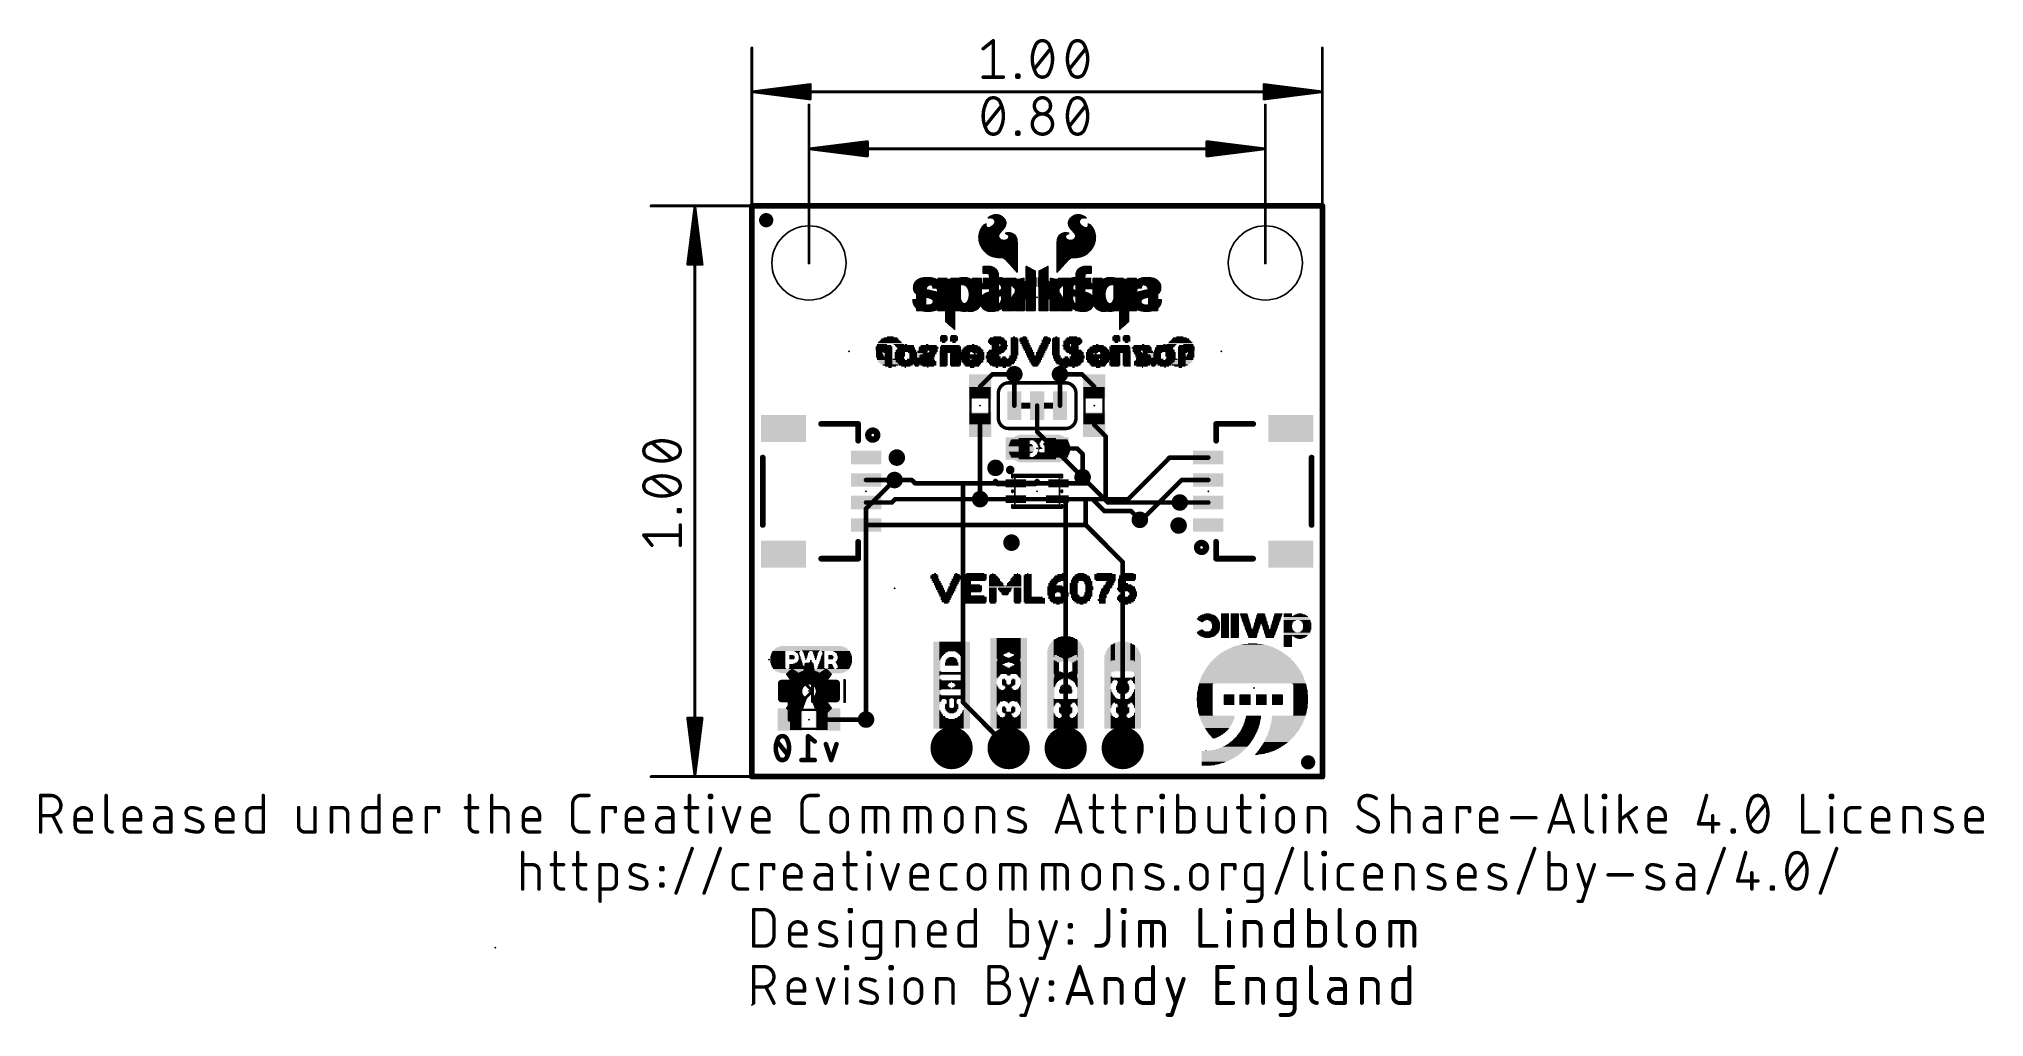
# Model space of a CAD drawing. Extents: x -31.8 to 54.9, y -10.7 to 32.8.
import ezdxf

# ---------------------------------------------------------------- set-up
doc = ezdxf.new("R2010")
doc.units = 0
for name, color, linetype in [('1', 12, 'CONTINUOUS'), ('16', 132, 'CONTINUOUS'), ('17', 110, 'CONTINUOUS'), ('18', 110, 'CONTINUOUS'), ('20', 53, 'CONTINUOUS'), ('21', 41, 'CONTINUOUS'), ('22', 40, 'CONTINUOUS'), ('23', 53, 'CONTINUOUS'), ('24', 53, 'CONTINUOUS'), ('47', 253, 'CONTINUOUS'), ('51', 53, 'CONTINUOUS')]:
    doc.layers.add(name, color=color, linetype=linetype)

# ---------------------------------------------------------------- blocks, each defined once
blk = doc.blocks.new('RECT')
blk.add_solid([(-0.5, -0.5), (0.5, -0.5), (-0.5, 0.5), (0.5, 0.5)])
blk = doc.blocks.new('RECT160000X160000R30')
at = {"const_width": 0.15}
blk.add_lwpolyline([(0.425, -0.35), (0.425, 0.35, 0.4142), (0.35, 0.425), (-0.35, 0.425, 0.4142), (-0.425, 0.35), (-0.425, -0.35, 0.4142), (-0.35, -0.425), (0.35, -0.425, 0.4142)], format="xyb", close=True, dxfattribs=at)
blk.add_solid([(-0.3754, -0.3754), (0.3754, -0.3754), (-0.3754, 0.3754), (0.3754, 0.3754)])
blk = doc.blocks.new('ROUNDP')
at = {"const_width": 0.5}
blk.add_lwpolyline([(0, -0.25, 1), (0, 0.25, 1), (0, -0.25)], format="xyb", dxfattribs=at)
blk = doc.blocks.new('PIE')
at = {"const_width": 0.5}
blk.add_lwpolyline([(0, -0.25, 1), (0, 0.25, 1), (0, -0.25)], format="xyb", dxfattribs=at)
blk = doc.blocks.new('ROUNDV')
at = {"const_width": 0.5}
blk.add_lwpolyline([(0, -0.25, 1), (0, 0.25, 1), (0, -0.25)], format="xyb", dxfattribs=at)

msp = doc.modelspace()

# ---------------------------------------------------------------- linework, layer by layer
at = {"layer": '1'}
for points, const_width in [([(0, 25.4), (0, 0)], 0.254), ([(25.4, 25.4), (0, 25.4)], 0.254), ([(25.4, 0), (25.4, 25.4)], 0.254), ([(10.16, 17.36), (10.707, 17.907)], 0.2032), ([(10.707, 17.907), (11.684, 17.907)], 0.2032), ([(14.693, 17.907), (13.716, 17.907)], 0.2032), ([(15.24, 17.36), (14.693, 17.907)], 0.2032), ([(10.16, 15.66), (10.16, 12.35)], 0.2032), ([(15.24, 15.66), (15.748, 15.152)], 0.2032), ([(15.748, 15.152), (15.748, 12.35)], 0.2032), ([(13.55, 14.605), (14.478, 14.605)], 0.2032), ([(14.478, 14.605), (14.7235, 14.3595)], 0.2032), ([(14.7235, 14.3595), (14.7235, 13.3265)], 0.2032), ([(18.6, 14.2), (16.75, 12.35)], 0.2032), ([(20.32, 14.2), (18.6, 14.2)], 0.2032), ([(5.08, 13.2), (6.35, 13.2)], 0.2032), ([(10.9276, 13.05), (10.8458, 13.1318)], 0.254), ([(11.75, 13.05), (10.9276, 13.05)], 0.254), ([(11.75, 13.05), (12.6182, 13.05)], 0.254), ([(12.6182, 13.05), (12.7, 13.1318)], 0.254), ([(14.447, 13.05), (13.65, 13.05)], 0.2032), ([(14.7235, 13.3265), (14.447, 13.05)], 0.2032), ([(17.364, 11.43), (19.134, 13.2)], 0.2032), ([(19.134, 13.2), (20.32, 13.2)], 0.2032), ([(6.231, 12.2), (5.08, 12.2)], 0.2032), ([(6.381, 12.35), (6.231, 12.2)], 0.2032), ([(10.16, 12.35), (6.381, 12.35)], 0.2032), ([(11.75, 12.35), (10.16, 12.35)], 0.2032), ([(14.859, 12.35), (13.6, 12.35)], 0.2032), ([(15.748, 12.35), (14.859, 12.35)], 0.2032), ([(14.859, 12.35), (14.859, 11.2)], 0.2032), ([(16.75, 12.35), (15.748, 12.35)], 0.2032), ([(20.32, 12.2), (19.05, 12.2)], 0.2032), ([(5.08, 11.2), (14.859, 11.2)], 0.2032), ([(14.859, 11.2), (14.864, 11.2)], 0.2032), ([(14.864, 11.2), (16.51, 9.554)], 0.2032), ([(17.272, 11.43), (17.364, 11.43)], 0.2032), ([(16.51, 9.554), (16.51, 1.27)], 0.2032), ([(1.69, 3.783), (1.663, 3.81)], 0.2032), ([(1.69, 2.54), (1.69, 3.783)], 0.2032), ([(3.39, 2.54), (5.08, 2.54)], 0.2032), ([(0, 0), (25.4, 0)], 0.254)]:
    msp.add_lwpolyline(points, dxfattribs=dict(at, const_width=const_width))
for points, const_width in [([(0.0635, 25.4, 1), (-0.0635, 25.4)], 0.127), ([(0, 25.4635, 1), (0, 25.3365)], 0.127), ([(25.4635, 25.4, 1), (25.3365, 25.4)], 0.127), ([(25.4, 25.3365, 1), (25.4, 25.4635)], 0.127), ([(10.1241, 17.3959, 1), (10.1959, 17.3241)], 0.1016), ([(10.707, 17.9578, 1), (10.707, 17.8562)], 0.1016), ([(10.7429, 17.8711, 1), (10.6711, 17.9429)], 0.1016), ([(11.684, 17.8562, 1), (11.684, 17.9578)], 0.1016), ([(13.716, 17.9578, 1), (13.716, 17.8562)], 0.1016), ([(14.7289, 17.9429, 1), (14.6571, 17.8711)], 0.1016), ([(14.693, 17.8562, 1), (14.693, 17.9578)], 0.1016), ([(15.2041, 17.3241, 1), (15.2759, 17.3959)], 0.1016), ([(10.2108, 15.66, 1), (10.1092, 15.66)], 0.1016), ([(15.2759, 15.6959, 1), (15.2041, 15.6241)], 0.1016), ([(15.7988, 15.152, 1), (15.6972, 15.152)], 0.1016), ([(15.7121, 15.1161, 1), (15.7839, 15.1879)], 0.1016), ([(13.55, 14.6558, 1), (13.55, 14.5542)], 0.1016), ([(14.5139, 14.6409, 1), (14.4421, 14.5691)], 0.1016), ([(14.478, 14.5542, 1), (14.478, 14.6558)], 0.1016), ([(14.7743, 14.3595, 1), (14.6727, 14.3595)], 0.1016), ([(14.6876, 14.3236, 1), (14.7594, 14.3954)], 0.1016), ([(18.6, 14.2508, 1), (18.6, 14.1492)], 0.1016), ([(18.6359, 14.1641, 1), (18.5641, 14.2359)], 0.1016), ([(20.32, 14.1492, 1), (20.32, 14.2508)], 0.1016), ([(5.08, 13.2508, 1), (5.08, 13.1492)], 0.1016), ([(6.35, 13.1492, 1), (6.35, 13.2508)], 0.1016), ([(10.8907, 13.1767, 1), (10.8009, 13.0869)], 0.127), ([(10.9276, 13.1135, 1), (10.9276, 12.9865)], 0.127), ([(10.8827, 13.0051, 1), (10.9725, 13.0949)], 0.127), ([(11.75, 13.1135, 1), (11.75, 12.9865)], 0.127), ([(11.75, 12.9865, 1), (11.75, 13.1135)], 0.127), ([(12.5733, 13.0949, 1), (12.6631, 13.0051)], 0.127), ([(12.6182, 12.9865, 1), (12.6182, 13.1135)], 0.127), ([(12.7449, 13.0869, 1), (12.6551, 13.1767)], 0.127), ([(13.65, 13.1008, 1), (13.65, 12.9992)], 0.1016), ([(14.4111, 13.0859, 1), (14.4829, 13.0141)], 0.1016), ([(14.447, 12.9992, 1), (14.447, 13.1008)], 0.1016), ([(14.6727, 13.3265, 1), (14.7743, 13.3265)], 0.1016), ([(14.7594, 13.2906, 1), (14.6876, 13.3624)], 0.1016), ([(19.134, 13.2508, 1), (19.134, 13.1492)], 0.1016), ([(19.1699, 13.1641, 1), (19.0981, 13.2359)], 0.1016), ([(20.32, 13.1492, 1), (20.32, 13.2508)], 0.1016), ([(5.08, 12.2508, 1), (5.08, 12.1492)], 0.1016), ([(6.1951, 12.2359, 1), (6.2669, 12.1641)], 0.1016), ([(6.231, 12.1492, 1), (6.231, 12.2508)], 0.1016), ([(6.381, 12.4008, 1), (6.381, 12.2992)], 0.1016), ([(6.4169, 12.3141, 1), (6.3451, 12.3859)], 0.1016), ([(10.16, 12.4008, 1), (10.16, 12.2992)], 0.1016), ([(10.1092, 12.35, 1), (10.2108, 12.35)], 0.1016), ([(10.16, 12.2992, 1), (10.16, 12.4008)], 0.1016), ([(11.75, 12.2992, 1), (11.75, 12.4008)], 0.1016), ([(13.6, 12.4008, 1), (13.6, 12.2992)], 0.1016), ([(14.859, 12.4008, 1), (14.859, 12.2992)], 0.1016), ([(14.9098, 12.35, 1), (14.8082, 12.35)], 0.1016), ([(14.859, 12.2992, 1), (14.859, 12.4008)], 0.1016), ([(15.748, 12.4008, 1), (15.748, 12.2992)], 0.1016), ([(15.6972, 12.35, 1), (15.7988, 12.35)], 0.1016), ([(15.748, 12.2992, 1), (15.748, 12.4008)], 0.1016), ([(16.7141, 12.3859, 1), (16.7859, 12.3141)], 0.1016), ([(16.75, 12.2992, 1), (16.75, 12.4008)], 0.1016), ([(19.05, 12.2508, 1), (19.05, 12.1492)], 0.1016), ([(20.32, 12.1492, 1), (20.32, 12.2508)], 0.1016), ([(5.08, 11.2508, 1), (5.08, 11.1492)], 0.1016), ([(14.859, 11.2508, 1), (14.859, 11.1492)], 0.1016), ([(14.8999, 11.2359, 1), (14.8281, 11.1641)], 0.1016), ([(14.859, 11.1492, 1), (14.859, 11.2508)], 0.1016), ([(14.864, 11.1492, 1), (14.864, 11.2508)], 0.1016), ([(17.272, 11.4808, 1), (17.272, 11.3792)], 0.1016), ([(17.3281, 11.4659, 1), (17.3999, 11.3941)], 0.1016), ([(17.364, 11.3792, 1), (17.364, 11.4808)], 0.1016), ([(14.8082, 11.2, 1), (14.9098, 11.2)], 0.1016), ([(16.5608, 9.554, 1), (16.4592, 9.554)], 0.1016), ([(16.4741, 9.5181, 1), (16.5459, 9.5899)], 0.1016), ([(1.6989, 3.8459, 1), (1.6271, 3.7741)], 0.1016), ([(1.7408, 3.783, 1), (1.6392, 3.783)], 0.1016), ([(1.6541, 3.7471, 1), (1.7259, 3.8189)], 0.1016), ([(3.39, 2.5908, 1), (3.39, 2.4892)], 0.1016), ([(5.08, 2.4892, 1), (5.08, 2.5908)], 0.1016), ([(1.6392, 2.54, 1), (1.7408, 2.54)], 0.1016), ([(16.4592, 1.27, 1), (16.5608, 1.27)], 0.1016), ([(0, 0.0635, 1), (0, -0.0635)], 0.127), ([(-0.0635, 0, 1), (0.0635, 0)], 0.127), ([(25.3365, 0, 1), (25.4635, 0)], 0.127), ([(25.4, -0.0635, 1), (25.4, 0.0635)], 0.127)]:
    msp.add_lwpolyline(points, format="xyb", dxfattribs=dict(at, const_width=const_width))
at = {"layer": '16'}
for points, const_width in [([(0, 0), (0, 25.4)], 0.254), ([(0, 25.4), (25.4, 25.4)], 0.254), ([(25.4, 25.4), (25.4, 0)], 0.254), ([(11.684, 17.907), (11.684, 16.51)], 0.2032), ([(13.716, 17.907), (13.716, 16.51)], 0.2032), ([(12.7, 16.51), (12.7, 15.35)], 0.2032), ([(12.7, 15.35), (14.7235, 13.3265)], 0.2032), ([(5.08, 11.93), (6.35, 13.2)], 0.2032), ([(6.35, 13.2), (7.12, 13.2)], 0.2032), ([(7.12, 13.2), (7.27, 13.05)], 0.2032), ([(7.27, 13.05), (9.398, 13.05)], 0.2032), ([(9.398, 13.05), (15, 13.05)], 0.2032), ([(9.398, 3.302), (9.398, 13.05)], 0.2032), ([(14.7235, 13.3265), (15, 13.05)], 0.2032), ([(15.85, 12.2), (15, 13.05)], 0.2032), ([(10.16, 12.35), (13.97, 12.35)], 0.2032), ([(13.97, 12.35), (15.1612, 12.35)], 0.2032), ([(13.97, 1.27), (13.97, 12.35)], 0.2032), ([(15.1612, 12.35), (15.6922, 11.819)], 0.2032), ([(19.05, 12.2), (15.85, 12.2)], 0.2032), ([(5.08, 2.54), (5.08, 11.93)], 0.2032), ([(15.6922, 11.819), (16.883, 11.819)], 0.2032), ([(16.883, 11.819), (17.272, 11.43)], 0.2032), ([(11.43, 1.27), (9.398, 3.302)], 0.2032), ([(2.7961, 1.5663), (2.4998, 1.8034)], 0.2032), ([(2.4998, 1.8034), (2.4998, 0.7366)], 0.2032), ([(1.5939, 0.9737), (1.1197, 1.5663)], 0.2032), ([(3.5285, 0.7366), (3.2914, 1.4478)], 0.2032), ([(3.7655, 1.4478), (3.5285, 0.7366)], 0.2032), ([(25.4, 0), (0, 0)], 0.254), ([(2.7961, 0.7366), (2.2035, 0.7366)], 0.2032)]:
    msp.add_lwpolyline(points, dxfattribs=dict(at, const_width=const_width))
for points, const_width in [([(0.0635, 25.4, 1), (-0.0635, 25.4)], 0.127), ([(0, 25.4635, 1), (0, 25.3365)], 0.127), ([(25.4635, 25.4, 1), (25.3365, 25.4)], 0.127), ([(25.4, 25.3365, 1), (25.4, 25.4635)], 0.127), ([(11.7348, 17.907, 1), (11.6332, 17.907)], 0.1016), ([(13.7668, 17.907, 1), (13.6652, 17.907)], 0.1016), ([(11.6332, 16.51, 1), (11.7348, 16.51)], 0.1016), ([(12.7508, 16.51, 1), (12.6492, 16.51)], 0.1016), ([(13.6652, 16.51, 1), (13.7668, 16.51)], 0.1016), ([(12.7359, 15.3859, 1), (12.6641, 15.3141)], 0.1016), ([(12.6492, 15.35, 1), (12.7508, 15.35)], 0.1016), ([(6.35, 13.2508, 1), (6.35, 13.1492)], 0.1016), ([(6.3859, 13.1641, 1), (6.3141, 13.2359)], 0.1016), ([(7.1559, 13.2359, 1), (7.0841, 13.1641)], 0.1016), ([(7.12, 13.1492, 1), (7.12, 13.2508)], 0.1016), ([(7.27, 13.1008, 1), (7.27, 12.9992)], 0.1016), ([(7.2341, 13.0141, 1), (7.3059, 13.0859)], 0.1016), ([(9.398, 13.1008, 1), (9.398, 12.9992)], 0.1016), ([(9.4488, 13.05, 1), (9.3472, 13.05)], 0.1016), ([(9.398, 12.9992, 1), (9.398, 13.1008)], 0.1016), ([(14.7594, 13.3624, 1), (14.6876, 13.2906)], 0.1016), ([(14.6876, 13.2906, 1), (14.7594, 13.3624)], 0.1016), ([(15.0359, 13.0859, 1), (14.9641, 13.0141)], 0.1016), ([(14.9641, 13.0141, 1), (15.0359, 13.0859)], 0.1016), ([(15, 12.9992, 1), (15, 13.1008)], 0.1016), ([(10.16, 12.4008, 1), (10.16, 12.2992)], 0.1016), ([(13.97, 12.4008, 1), (13.97, 12.2992)], 0.1016), ([(14.0208, 12.35, 1), (13.9192, 12.35)], 0.1016), ([(13.97, 12.2992, 1), (13.97, 12.4008)], 0.1016), ([(15.1971, 12.3859, 1), (15.1253, 12.3141)], 0.1016), ([(15.1612, 12.2992, 1), (15.1612, 12.4008)], 0.1016), ([(15.85, 12.2508, 1), (15.85, 12.1492)], 0.1016), ([(15.8141, 12.1641, 1), (15.8859, 12.2359)], 0.1016), ([(19.05, 12.1492, 1), (19.05, 12.2508)], 0.1016), ([(5.1308, 11.93, 1), (5.0292, 11.93)], 0.1016), ([(5.0441, 11.9659, 1), (5.1159, 11.8941)], 0.1016), ([(15.6922, 11.8698, 1), (15.6922, 11.7682)], 0.1016), ([(15.6563, 11.7831, 1), (15.7281, 11.8549)], 0.1016), ([(16.9189, 11.8549, 1), (16.8471, 11.7831)], 0.1016), ([(16.883, 11.7682, 1), (16.883, 11.8698)], 0.1016), ([(17.2361, 11.3941, 1), (17.3079, 11.4659)], 0.1016), ([(9.4339, 3.3379, 1), (9.3621, 3.2661)], 0.1016), ([(9.3472, 3.302, 1), (9.4488, 3.302)], 0.1016), ([(1.1494, 1.6552, 0.1139), (1.0605, 1.27)], 0.2032), ([(1.3568, 1.8034, 0.3205), (1.1494, 1.6552)], 0.2032), ([(1.195, 1.633, 1), (1.1037, 1.6775)], 0.1016), ([(1.5642, 1.6552, 0.3205), (1.3568, 1.8034)], 0.2032), ([(1.3568, 1.8542, 1), (1.3568, 1.7526)], 0.1016), ([(1.3568, 1.7526, 1), (1.3568, 1.8542)], 0.1016), ([(1.6531, 1.27, 0.1139), (1.5642, 1.6552)], 0.2032), ([(1.6099, 1.6775, 1), (1.5186, 1.633)], 0.1016), ([(2.5315, 1.8431, 1), (2.468, 1.7637)], 0.1016), ([(2.5506, 1.8034, 1), (2.449, 1.8034)], 0.1016), ([(5.0292, 2.54, 1), (5.1308, 2.54)], 0.1016), ([(1.0605, 1.27, 0.1139), (1.1494, 0.8848)], 0.2032), ([(1.1113, 1.27, 1), (1.0097, 1.27)], 0.1016), ([(1.0097, 1.27, 1), (1.1113, 1.27)], 0.1016), ([(1.1594, 1.5981, 1), (1.0801, 1.5346)], 0.1016), ([(1.1013, 1.6717, 1), (1.1974, 1.6388)], 0.1016), ([(1.1494, 0.8848, 0.3205), (1.3568, 0.7366)], 0.2032), ([(1.1974, 0.9012, 1), (1.1013, 0.8683)], 0.1016), ([(1.1037, 0.8625, 1), (1.195, 0.907)], 0.1016), ([(1.3568, 0.7366, 0.3205), (1.5642, 0.8848)], 0.2032), ([(1.5642, 0.8848, 0.1139), (1.6531, 1.27)], 0.2032), ([(1.5186, 0.907, 1), (1.6099, 0.8625)], 0.1016), ([(1.5162, 1.6388, 1), (1.6123, 1.6717)], 0.1016), ([(1.6123, 0.8683, 1), (1.5162, 0.9012)], 0.1016), ([(1.5542, 0.9419, 1), (1.6335, 1.0054)], 0.1016), ([(1.7039, 1.27, 1), (1.6023, 1.27)], 0.1016), ([(1.6023, 1.27, 1), (1.7039, 1.27)], 0.1016), ([(2.7644, 1.5267, 1), (2.8279, 1.606)], 0.1016), ([(3.3396, 1.4639, 1), (3.2432, 1.4317)], 0.1016), ([(3.8137, 1.4317, 1), (3.7174, 1.4639)], 0.1016), ([(11.3941, 1.2341, 1), (11.4659, 1.3059)], 0.1016), ([(13.9192, 1.27, 1), (14.0208, 1.27)], 0.1016), ([(0, 0.0635, 1), (0, -0.0635)], 0.127), ([(-0.0635, 0, 1), (0.0635, 0)], 0.127), ([(1.3568, 0.7874, 1), (1.3568, 0.6858)], 0.1016), ([(1.3568, 0.6858, 1), (1.3568, 0.7874)], 0.1016), ([(2.2035, 0.7874, 1), (2.2035, 0.6858)], 0.1016), ([(2.449, 0.7366, 1), (2.5506, 0.7366)], 0.1016), ([(2.7961, 0.6858, 1), (2.7961, 0.7874)], 0.1016), ([(3.4803, 0.7527, 1), (3.5767, 0.7205)], 0.1016), ([(3.4803, 0.7205, 1), (3.5767, 0.7527)], 0.1016), ([(25.3365, 0, 1), (25.4635, 0)], 0.127), ([(25.4, -0.0635, 1), (25.4, 0.0635)], 0.127)]:
    msp.add_lwpolyline(points, format="xyb", dxfattribs=dict(at, const_width=const_width))
at = {"layer": '20', "const_width": 0.2032}
for points in [[(25.4, 25.4), (0, 25.4)], [(0, 25.4), (0, 0)], [(25.4, 0), (25.4, 25.4)], [(0, 0), (25.4, 0)]]:
    msp.add_lwpolyline(points, dxfattribs=at)
at = {"layer": '20', "const_width": 0.1016}
for points in [[(0, 25.4508, 1), (0, 25.3492)], [(0.0508, 25.4, 1), (-0.0508, 25.4)], [(25.4508, 25.4, 1), (25.3492, 25.4)], [(25.4, 25.3492, 1), (25.4, 25.4508)], [(0, 0.0508, 1), (0, -0.0508)], [(-0.0508, 0, 1), (0.0508, 0)], [(25.3492, 0, 1), (25.4508, 0)], [(25.4, -0.0508, 1), (25.4, 0.0508)]]:
    msp.add_lwpolyline(points, format="xyb", dxfattribs=at)
at = {"layer": '20'}
for centre in [(2.54, 22.86), (22.86, 22.86)]:
    msp.add_circle(centre, 1.651, dxfattribs=at)
at = {"layer": '21'}
for points, const_width in [([(14.131, 24.772), (14.101, 24.682)], 0.0762), ([(14.101, 24.682), (14.101, 24.602)], 0.0762), ([(14.101, 24.6126), (14.5939, 24.6126)], 0.0762), ([(14.101, 24.602), (14.121, 24.512)], 0.0762), ([(14.1033, 24.6888), (14.5654, 24.6888)], 0.0762), ([(14.1156, 24.5364), (14.6466, 24.5364)], 0.0762), ([(14.121, 24.512), (14.171, 24.422)], 0.0762), ([(14.1287, 24.765), (14.5853, 24.765)], 0.0762), ([(14.181, 24.842), (14.131, 24.772)], 0.0762), ([(14.1498, 24.4602), (14.7546, 24.4602)], 0.0762), ([(14.171, 24.422), (14.241, 24.342)], 0.0762), ([(14.1804, 24.8412), (14.6499, 24.8412)], 0.0762), ([(14.271, 24.922), (14.181, 24.842)], 0.0762), ([(14.2043, 24.384), (15.1865, 24.384)], 0.0762), ([(14.241, 24.342), (14.321, 24.252)], 0.0762), ([(14.2658, 24.9174), (14.8102, 24.9174)], 0.0762), ([(14.381, 24.982), (14.271, 24.922)], 0.0762), ([(14.2714, 24.3078), (15.2232, 24.3078)], 0.0762), ([(14.321, 24.252), (14.391, 24.172)], 0.0762), ([(14.3389, 24.2316), (15.2504, 24.2316)], 0.0762), ([(14.491, 25.002), (14.381, 24.982)], 0.0762), ([(14.4448, 24.9936), (14.6162, 24.9936)], 0.0762), ([(14.591, 25.002), (14.491, 25.002)], 0.0762), ([(14.561, 24.702), (14.571, 24.732)], 0.0762), ([(14.571, 24.672), (14.561, 24.702)], 0.0762), ([(14.571, 24.732), (14.581, 24.752)], 0.0762), ([(14.581, 24.632), (14.571, 24.672)], 0.0762), ([(14.581, 24.752), (14.591, 24.782)], 0.0762), ([(14.601, 24.602), (14.581, 24.632)], 0.0762), ([(14.681, 24.972), (14.591, 25.002)], 0.0762), ([(14.591, 24.782), (14.611, 24.812)], 0.0762), ([(14.621, 24.562), (14.601, 24.602)], 0.0762), ([(14.611, 24.812), (14.651, 24.842)], 0.0762), ([(14.651, 24.532), (14.621, 24.562)], 0.0762), ([(14.651, 24.842), (14.691, 24.862)], 0.0762), ([(14.681, 24.512), (14.651, 24.532)], 0.0762), ([(14.761, 24.942), (14.681, 24.972)], 0.0762), ([(14.721, 24.482), (14.681, 24.512)], 0.0762), ([(14.691, 24.862), (14.741, 24.872)], 0.0762), ([(14.751, 24.462), (14.721, 24.482)], 0.0762), ([(14.741, 24.872), (14.781, 24.882)], 0.0762), ([(14.831, 24.422), (14.751, 24.462)], 0.0762), ([(14.821, 24.912), (14.761, 24.942)], 0.0762), ([(14.781, 24.882), (14.811, 24.882)], 0.0762), ([(14.811, 24.882), (14.841, 24.872)], 0.0762), ([(14.861, 24.882), (14.821, 24.912)], 0.0762), ([(14.901, 24.422), (14.831, 24.422)], 0.0762), ([(14.841, 24.872), (14.871, 24.872)], 0.0762), ([(14.871, 24.872), (14.861, 24.882)], 0.0762), ([(14.931, 24.432), (14.901, 24.422)], 0.0762), ([(14.961, 24.452), (14.931, 24.432)], 0.0762), ([(14.981, 24.512), (14.961, 24.452)], 0.0762), ([(14.9637, 24.4602), (15.1421, 24.4602)], 0.0762), ([(14.981, 24.592), (14.981, 24.512)], 0.0762), ([(15.061, 24.552), (14.981, 24.592)], 0.0762), ([(14.981, 24.5364), (15.0749, 24.5364)], 0.0762), ([(15.141, 24.462), (15.061, 24.552)], 0.0762), ([(15.211, 24.342), (15.141, 24.462)], 0.0762), ([(15.261, 24.202), (15.211, 24.342)], 0.0762), ([(13.611, 23.922), (13.591, 23.742)], 0.0762), ([(13.591, 23.742), (13.591, 22.462)], 0.0762), ([(13.591, 23.6982), (15.2355, 23.6982)], 0.0762), ([(13.591, 23.622), (15.1977, 23.622)], 0.0762), ([(13.591, 23.5458), (15.1553, 23.5458)], 0.0762), ([(13.591, 23.4696), (15.1058, 23.4696)], 0.0762), ([(13.591, 23.3934), (15.0424, 23.3934)], 0.0762), ([(13.5946, 23.7744), (15.2567, 23.7744)], 0.0762), ([(13.6031, 23.8506), (15.2778, 23.8506)], 0.0762), ([(13.631, 23.982), (13.611, 23.922)], 0.0762), ([(13.6126, 23.9268), (13.9962, 23.9268)], 0.0762), ([(13.661, 24.042), (13.631, 23.982)], 0.0762), ([(13.6415, 24.003), (13.954, 24.003)], 0.0762), ([(13.691, 24.092), (13.661, 24.042)], 0.0762), ([(13.6833, 24.0792), (13.9658, 24.0792)], 0.0762), ([(13.741, 24.122), (13.691, 24.092)], 0.0762), ([(13.781, 24.152), (13.741, 24.122)], 0.0762), ([(13.881, 24.192), (13.781, 24.152)], 0.0762), ([(13.7895, 24.1554), (14.0578, 24.1554)], 0.0762), ([(13.941, 24.202), (13.881, 24.192)], 0.0762), ([(14.021, 24.202), (13.941, 24.202)], 0.0762), ([(13.951, 24.042), (13.961, 24.072)], 0.0762), ([(13.951, 24.012), (13.951, 24.042)], 0.0762), ([(13.961, 23.982), (13.951, 24.012)], 0.0762), ([(13.961, 24.072), (13.981, 24.102)], 0.0762), ([(13.981, 23.942), (13.961, 23.982)], 0.0762), ([(13.981, 24.102), (14.021, 24.142)], 0.0762), ([(14.011, 23.912), (13.981, 23.942)], 0.0762), ([(14.041, 23.892), (14.011, 23.912)], 0.0762), ([(14.061, 24.192), (14.021, 24.202)], 0.0762), ([(14.021, 24.142), (14.051, 24.152)], 0.0762), ([(14.091, 23.872), (14.041, 23.892)], 0.0762), ([(14.051, 24.152), (14.091, 24.172)], 0.0762), ([(14.081, 24.192), (14.061, 24.192)], 0.0762), ([(14.101, 24.182), (14.081, 24.192)], 0.0762), ([(14.091, 24.172), (14.101, 24.182)], 0.0762), ([(14.141, 23.862), (14.091, 23.872)], 0.0762), ([(14.221, 23.862), (14.141, 23.862)], 0.0762), ([(14.301, 23.882), (14.221, 23.862)], 0.0762), ([(14.361, 23.922), (14.301, 23.882)], 0.0762), ([(14.401, 23.972), (14.361, 23.922)], 0.0762), ([(14.3648, 23.9268), (15.2846, 23.9268)], 0.0762), ([(14.391, 24.172), (14.421, 24.102)], 0.0762), ([(14.3981, 24.1554), (15.2697, 24.1554)], 0.0762), ([(14.421, 24.032), (14.401, 23.972)], 0.0762), ([(14.4113, 24.003), (15.2888, 24.003)], 0.0762), ([(14.421, 24.102), (14.421, 24.032)], 0.0762), ([(14.421, 24.0792), (15.284, 24.0792)], 0.0762), ([(14.981, 23.332), (15.061, 23.412)], 0.0762), ([(15.061, 23.412), (15.131, 23.502)], 0.0762), ([(15.131, 23.502), (15.231, 23.682)], 0.0762), ([(15.231, 23.682), (15.281, 23.862)], 0.0762), ([(15.291, 24.042), (15.261, 24.202)], 0.0762), ([(15.281, 23.862), (15.291, 24.042)], 0.0762), ([(12.791, 22.492), (13.181, 22.702)], 0.0762), ([(12.791, 20.752), (12.791, 22.492)], 0.0762), ([(12.9084, 22.5552), (13.181, 22.5552)], 0.0762), ([(13.0499, 22.6314), (13.181, 22.6314)], 0.0762), ([(13.181, 22.702), (13.181, 21.662)], 0.0762), ([(13.591, 23.3172), (14.9641, 23.3172)], 0.0762), ([(13.591, 23.241), (14.866, 23.241)], 0.0762), ([(13.591, 23.1648), (14.708, 23.1648)], 0.0762), ([(13.591, 23.0886), (14.1987, 23.0886)], 0.0762), ([(13.591, 23.0124), (14.0965, 23.0124)], 0.0762), ([(13.591, 22.9362), (14.0245, 22.9362)], 0.0762), ([(13.591, 22.86), (13.949, 22.86)], 0.0762), ([(13.591, 22.7838), (13.878, 22.7838)], 0.0762), ([(13.591, 22.7076), (13.8166, 22.7076)], 0.0762), ([(13.591, 22.6314), (13.7472, 22.6314)], 0.0762), ([(13.591, 22.5552), (13.6759, 22.5552)], 0.0762), ([(13.601, 22.462), (13.621, 22.492)], 0.0762), ([(13.621, 22.492), (13.651, 22.522)], 0.0762), ([(13.651, 22.522), (13.681, 22.562)], 0.0762), ([(13.681, 22.562), (13.731, 22.612)], 0.0762), ([(13.731, 22.612), (13.781, 22.672)], 0.0762), ([(13.781, 22.672), (13.841, 22.732)], 0.0762), ([(13.841, 22.732), (13.891, 22.802)], 0.0762), ([(13.891, 22.802), (14.021, 22.932)], 0.0762), ([(14.021, 22.932), (14.071, 22.992)], 0.0762), ([(14.071, 22.992), (14.171, 23.072)], 0.0762), ([(14.171, 23.072), (14.221, 23.102)], 0.0762), ([(14.221, 23.102), (14.281, 23.112)], 0.0762), ([(14.281, 23.112), (14.471, 23.112)], 0.0762), ([(14.461, 22.452), (14.491, 22.522)], 0.0762), ([(14.471, 23.112), (14.591, 23.132)], 0.0762), ([(14.491, 22.522), (14.541, 22.582)], 0.0762), ([(14.5187, 22.5552), (15.101, 22.5552)], 0.0762), ([(14.541, 22.582), (14.611, 22.632)], 0.0762), ([(14.591, 23.132), (14.701, 23.162)], 0.0762), ([(14.6102, 22.6314), (15.101, 22.6314)], 0.0762), ([(14.611, 22.632), (14.691, 22.672)], 0.0762), ([(14.691, 22.672), (14.791, 22.702)], 0.0762), ([(14.701, 23.162), (14.801, 23.202)], 0.0762), ([(14.791, 22.702), (15.081, 22.702)], 0.0762), ([(14.801, 23.202), (14.901, 23.262)], 0.0762), ([(14.901, 23.262), (14.981, 23.332)], 0.0762), ([(15.081, 22.702), (15.101, 22.692)], 0.0762), ([(15.101, 22.692), (15.101, 22.412)], 0.0762), ([(7.201, 21.752), (7.211, 21.872)], 0.0762), ([(7.211, 21.662), (7.201, 21.752)], 0.0762), ([(7.2044, 21.7932), (7.5957, 21.7932)], 0.0762), ([(7.2049, 21.717), (7.651, 21.717)], 0.0762), ([(7.2108, 21.8694), (7.6026, 21.8694)], 0.0762), ([(7.211, 21.872), (7.251, 21.972)], 0.0762), ([(7.241, 21.592), (7.211, 21.662)], 0.0762), ([(7.2201, 21.6408), (7.8758, 21.6408)], 0.0762), ([(7.2404, 21.9456), (8.3842, 21.9456)], 0.0762), ([(7.251, 21.972), (7.321, 22.052)], 0.0762), ([(7.2946, 22.0218), (8.3337, 22.0218)], 0.0762), ([(7.321, 22.052), (7.391, 22.112)], 0.0762), ([(7.3747, 22.098), (8.2497, 22.098)], 0.0762), ([(7.391, 22.112), (7.491, 22.162)], 0.0762), ([(7.491, 22.162), (7.591, 22.182)], 0.0762), ([(7.552, 22.1742), (8.067, 22.1742)], 0.0762), ([(7.591, 22.182), (7.701, 22.202)], 0.0762), ([(7.631, 21.912), (7.591, 21.852)], 0.0762), ([(7.591, 21.852), (7.591, 21.812)], 0.0762), ([(7.591, 21.812), (7.601, 21.772)], 0.0762), ([(7.601, 21.772), (7.631, 21.732)], 0.0762), ([(7.661, 21.922), (7.631, 21.912)], 0.0762), ([(7.631, 21.732), (7.671, 21.702)], 0.0762), ([(7.701, 21.932), (7.661, 21.922)], 0.0762), ([(7.671, 21.702), (7.731, 21.672)], 0.0762), ([(7.701, 22.202), (7.931, 22.202)], 0.0762), ([(7.731, 21.942), (7.701, 21.932)], 0.0762), ([(7.901, 21.942), (7.731, 21.942)], 0.0762), ([(7.731, 21.672), (7.791, 21.652)], 0.0762), ([(7.791, 21.652), (7.871, 21.642)], 0.0762), ([(7.871, 21.642), (8.111, 21.582)], 0.0762), ([(7.951, 21.922), (7.901, 21.942)], 0.0762), ([(7.931, 22.202), (8.041, 22.182)], 0.0762), ([(7.991, 21.902), (7.951, 21.922)], 0.0762), ([(8.021, 21.882), (7.991, 21.902)], 0.0762), ([(8.041, 21.852), (8.021, 21.882)], 0.0762), ([(8.0294, 21.8694), (8.4214, 21.8694)], 0.0762), ([(8.041, 22.182), (8.141, 22.152)], 0.0762), ([(8.061, 21.802), (8.041, 21.852)], 0.0762), ([(8.071, 21.752), (8.061, 21.802)], 0.0762), ([(8.0628, 21.7932), (8.4341, 21.7932)], 0.0762), ([(8.441, 21.752), (8.071, 21.752)], 0.0762), ([(8.141, 22.152), (8.231, 22.112)], 0.0762), ([(8.231, 22.112), (8.311, 22.052)], 0.0762), ([(8.311, 22.052), (8.371, 21.972)], 0.0762), ([(8.371, 21.972), (8.421, 21.872)], 0.0762), ([(8.421, 21.872), (8.441, 21.752)], 0.0762), ([(8.641, 22.102), (8.681, 22.112)], 0.0762), ([(8.641, 20.252), (8.641, 22.102)], 0.0762), ([(8.641, 22.098), (9.011, 22.098)], 0.0762), ([(8.641, 22.0218), (9.011, 22.0218)], 0.0762), ([(8.641, 21.9456), (9.9378, 21.9456)], 0.0762), ([(8.641, 21.8694), (9.1777, 21.8694)], 0.0762), ([(8.641, 21.7932), (9.0987, 21.7932)], 0.0762), ([(8.641, 21.717), (9.0574, 21.717)], 0.0762), ([(8.641, 21.6408), (9.0281, 21.6408)], 0.0762), ([(8.681, 22.112), (8.731, 22.122)], 0.0762), ([(8.731, 22.122), (8.781, 22.122)], 0.0762), ([(8.781, 22.122), (8.821, 22.132)], 0.0762), ([(8.821, 22.132), (8.871, 22.142)], 0.0762), ([(8.871, 22.142), (8.911, 22.152)], 0.0762), ([(8.911, 22.152), (9.011, 22.172)], 0.0762), ([(9.011, 22.172), (9.011, 21.992)], 0.0762), ([(9.011, 21.992), (9.051, 22.042)], 0.0762), ([(9.021, 21.622), (9.011, 21.542)], 0.0762), ([(9.051, 21.702), (9.021, 21.622)], 0.0762), ([(9.0348, 22.0218), (9.8762, 22.0218)], 0.0762), ([(9.051, 22.042), (9.091, 22.082)], 0.0762), ([(9.081, 21.772), (9.051, 21.702)], 0.0762), ([(9.131, 21.832), (9.081, 21.772)], 0.0762), ([(9.091, 22.082), (9.141, 22.122)], 0.0762), ([(9.111, 22.098), (9.7901, 22.098)], 0.0762), ([(9.181, 21.872), (9.131, 21.832)], 0.0762), ([(9.141, 22.122), (9.241, 22.182)], 0.0762), ([(9.261, 21.902), (9.181, 21.872)], 0.0762), ([(9.228, 22.1742), (9.6308, 22.1742)], 0.0762), ([(9.241, 22.182), (9.361, 22.202)], 0.0762), ([(9.341, 21.912), (9.261, 21.902)], 0.0762), ([(9.431, 21.902), (9.341, 21.912)], 0.0762), ([(9.361, 22.202), (9.431, 22.202)], 0.0762), ([(9.431, 22.202), (9.581, 22.192)], 0.0762), ([(9.501, 21.872), (9.431, 21.902)], 0.0762), ([(9.561, 21.832), (9.501, 21.872)], 0.0762), ([(9.5049, 21.8694), (9.9863, 21.8694)], 0.0762), ([(9.611, 21.772), (9.561, 21.832)], 0.0762), ([(9.581, 22.192), (9.721, 22.142)], 0.0762), ([(9.5933, 21.7932), (10.0122, 21.7932)], 0.0762), ([(9.641, 21.702), (9.611, 21.772)], 0.0762), ([(9.6346, 21.717), (10.0342, 21.717)], 0.0762), ([(9.671, 21.622), (9.641, 21.702)], 0.0762), ([(9.6639, 21.6408), (10.0505, 21.6408)], 0.0762), ([(9.681, 21.542), (9.671, 21.622)], 0.0762), ([(9.721, 22.142), (9.831, 22.072)], 0.0762), ([(9.831, 22.072), (9.921, 21.972)], 0.0762), ([(9.921, 21.972), (9.991, 21.862)], 0.0762), ([(9.991, 21.862), (10.031, 21.732)], 0.0762), ([(10.031, 21.732), (10.061, 21.592)], 0.0762), ([(10.231, 21.732), (10.251, 21.852)], 0.0762), ([(10.621, 21.732), (10.231, 21.732)], 0.0762), ([(10.2412, 21.7932), (10.6266, 21.7932)], 0.0762), ([(10.251, 21.852), (10.271, 21.912)], 0.0762), ([(10.2568, 21.8694), (10.6684, 21.8694)], 0.0762), ([(10.271, 21.912), (10.301, 21.952)], 0.0762), ([(10.2962, 21.9456), (11.4876, 21.9456)], 0.0762), ([(10.301, 21.952), (10.331, 22.002)], 0.0762), ([(10.331, 22.002), (10.361, 22.042)], 0.0762), ([(10.3459, 22.0218), (11.4462, 22.0218)], 0.0762), ([(10.361, 22.042), (10.401, 22.072)], 0.0762), ([(10.401, 22.072), (10.501, 22.132)], 0.0762), ([(10.4443, 22.098), (11.3563, 22.098)], 0.0762), ([(10.501, 22.132), (10.551, 22.152)], 0.0762), ([(10.551, 22.152), (10.601, 22.162)], 0.0762), ([(10.601, 22.162), (10.661, 22.182)], 0.0762), ([(10.631, 21.802), (10.621, 21.782)], 0.0762), ([(10.621, 21.782), (10.621, 21.732)], 0.0762), ([(10.641, 21.832), (10.631, 21.802)], 0.0762), ([(10.6376, 22.1742), (11.1805, 22.1742)], 0.0762), ([(10.651, 21.852), (10.641, 21.832)], 0.0762), ([(10.691, 21.892), (10.651, 21.852)], 0.0762), ([(10.661, 22.182), (10.721, 22.192)], 0.0762), ([(10.791, 21.942), (10.691, 21.892)], 0.0762), ([(10.721, 22.192), (10.771, 22.202)], 0.0762), ([(10.771, 22.202), (11.001, 22.202)], 0.0762), ([(10.971, 21.942), (10.791, 21.942)], 0.0762), ([(10.991, 21.932), (10.971, 21.942)], 0.0762), ([(10.981, 21.612), (11.041, 21.632)], 0.0762), ([(11.011, 21.932), (10.991, 21.932)], 0.0762), ([(11.001, 22.202), (11.051, 22.192)], 0.0762), ([(11.071, 21.902), (11.011, 21.932)], 0.0762), ([(11.041, 21.632), (11.091, 21.662)], 0.0762), ([(11.051, 22.192), (11.111, 22.192)], 0.0762), ([(11.0557, 21.6408), (11.511, 21.6408)], 0.0762), ([(11.081, 21.882), (11.071, 21.902)], 0.0762), ([(11.091, 21.872), (11.081, 21.882)], 0.0762), ([(11.121, 21.812), (11.091, 21.872)], 0.0762), ([(11.091, 21.662), (11.121, 21.702)], 0.0762), ([(11.0923, 21.8694), (11.5095, 21.8694)], 0.0762), ([(11.111, 22.192), (11.161, 22.182)], 0.0762), ([(11.121, 21.702), (11.121, 21.812)], 0.0762), ([(11.121, 21.7932), (11.511, 21.7932)], 0.0762), ([(11.121, 21.717), (11.511, 21.717)], 0.0762), ([(11.161, 22.182), (11.211, 22.162)], 0.0762), ([(11.211, 22.162), (11.261, 22.152)], 0.0762), ([(11.261, 22.152), (11.311, 22.132)], 0.0762), ([(11.311, 22.132), (11.431, 22.042)], 0.0762), ([(11.431, 22.042), (11.461, 22.002)], 0.0762), ([(11.461, 22.002), (11.481, 21.962)], 0.0762), ([(11.481, 21.962), (11.501, 21.912)], 0.0762), ([(11.501, 21.912), (11.511, 21.862)], 0.0762), ([(11.511, 21.862), (11.511, 20.992)], 0.0762), ([(11.731, 22.102), (11.781, 22.112)], 0.0762), ([(11.731, 20.752), (11.731, 22.102)], 0.0762), ([(11.731, 22.098), (12.101, 22.098)], 0.0762), ([(11.731, 22.0218), (12.101, 22.0218)], 0.0762), ([(11.731, 21.9456), (12.101, 21.9456)], 0.0762), ([(11.731, 21.8694), (12.641, 21.8694)], 0.0762), ([(11.731, 21.7932), (12.2881, 21.7932)], 0.0762), ([(11.731, 21.717), (12.2052, 21.717)], 0.0762), ([(11.731, 21.6408), (12.1607, 21.6408)], 0.0762), ([(11.781, 22.112), (11.821, 22.122)], 0.0762), ([(11.821, 22.122), (11.871, 22.122)], 0.0762), ([(11.871, 22.122), (11.921, 22.132)], 0.0762), ([(11.921, 22.132), (11.961, 22.142)], 0.0762), ([(11.961, 22.142), (12.061, 22.162)], 0.0762), ([(12.061, 22.162), (12.101, 22.172)], 0.0762), ([(12.101, 22.172), (12.101, 21.902)], 0.0762), ([(12.101, 21.902), (12.141, 21.972)], 0.0762), ([(12.1259, 21.9456), (12.641, 21.9456)], 0.0762), ([(12.141, 21.972), (12.181, 22.022)], 0.0762), ([(12.161, 21.642), (12.141, 21.572)], 0.0762), ([(12.201, 21.712), (12.161, 21.642)], 0.0762), ([(12.1808, 22.0218), (12.641, 22.0218)], 0.0762), ([(12.181, 22.022), (12.231, 22.082)], 0.0762), ([(12.251, 21.772), (12.201, 21.712)], 0.0762), ([(12.231, 22.082), (12.281, 22.122)], 0.0762), ([(12.251, 22.098), (12.641, 22.098)], 0.0762), ([(12.321, 21.812), (12.251, 21.772)], 0.0762), ([(12.281, 22.122), (12.351, 22.162)], 0.0762), ([(12.401, 21.832), (12.321, 21.812)], 0.0762), ([(12.351, 22.162), (12.411, 22.182)], 0.0762), ([(12.3876, 22.1742), (12.641, 22.1742)], 0.0762), ([(12.501, 21.842), (12.401, 21.832)], 0.0762), ([(12.411, 22.182), (12.481, 22.202)], 0.0762), ([(12.481, 22.202), (12.621, 22.202)], 0.0762), ([(12.611, 21.842), (12.501, 21.842)], 0.0762), ([(12.631, 21.832), (12.611, 21.842)], 0.0762), ([(12.621, 22.202), (12.631, 22.192)], 0.0762), ([(12.631, 22.192), (12.641, 22.192)], 0.0762), ([(12.641, 21.832), (12.631, 21.832)], 0.0762), ([(12.641, 22.192), (12.641, 21.832)], 0.0762), ([(12.791, 22.479), (13.181, 22.479)], 0.0762), ([(12.791, 22.4028), (13.181, 22.4028)], 0.0762), ([(12.791, 22.3266), (13.181, 22.3266)], 0.0762), ([(12.791, 22.2504), (13.181, 22.2504)], 0.0762), ([(12.791, 22.1742), (13.181, 22.1742)], 0.0762), ([(12.791, 22.098), (13.181, 22.098)], 0.0762), ([(12.791, 22.0218), (13.181, 22.0218)], 0.0762), ([(12.791, 21.9456), (13.181, 21.9456)], 0.0762), ([(12.791, 21.8694), (13.181, 21.8694)], 0.0762), ([(12.791, 21.7932), (13.181, 21.7932)], 0.0762), ([(12.791, 21.717), (13.181, 21.717)], 0.0762), ([(12.791, 21.6408), (13.6083, 21.6408)], 0.0762), ([(13.181, 21.662), (13.671, 22.172)], 0.0762), ([(13.2338, 21.717), (13.6673, 21.717)], 0.0762), ([(13.3071, 21.7932), (13.7449, 21.7932)], 0.0762), ([(13.3803, 21.8694), (13.8226, 21.8694)], 0.0762), ([(13.4535, 21.9456), (13.9002, 21.9456)], 0.0762), ([(13.5267, 22.0218), (13.9779, 22.0218)], 0.0762), ([(13.591, 22.479), (13.6123, 22.479)], 0.0762), ([(13.591, 22.462), (13.601, 22.462)], 0.0762), ([(13.5999, 22.098), (14.0556, 22.098)], 0.0762), ([(14.131, 22.172), (13.601, 21.652)], 0.0762), ([(13.601, 21.652), (14.191, 20.752)], 0.0762), ([(13.671, 22.172), (14.131, 22.172)], 0.0762), ([(14.041, 21.912), (14.081, 21.942)], 0.0762), ([(14.431, 21.912), (14.041, 21.912)], 0.0762), ([(14.081, 21.942), (14.241, 22.102)], 0.0762), ([(14.0846, 21.9456), (15.081, 21.9456)], 0.0762), ([(14.1608, 22.0218), (15.081, 22.0218)], 0.0762), ([(14.237, 22.098), (15.081, 22.098)], 0.0762), ([(14.241, 22.102), (14.281, 22.132)], 0.0762), ([(14.281, 22.132), (14.311, 22.172)], 0.0762), ([(14.311, 22.172), (14.431, 22.172)], 0.0762), ([(14.431, 22.372), (14.461, 22.452)], 0.0762), ([(14.431, 22.172), (14.431, 22.372)], 0.0762), ([(14.431, 22.3266), (14.821, 22.3266)], 0.0762), ([(14.431, 22.2504), (14.811, 22.2504)], 0.0762), ([(14.431, 22.1742), (14.811, 22.1742)], 0.0762), ([(14.431, 20.752), (14.431, 21.912)], 0.0762), ([(14.431, 21.8694), (14.811, 21.8694)], 0.0762), ([(14.431, 21.7932), (14.811, 21.7932)], 0.0762), ([(14.431, 21.717), (14.811, 21.717)], 0.0762), ([(14.431, 21.6408), (14.811, 21.6408)], 0.0762), ([(14.4426, 22.4028), (14.8942, 22.4028)], 0.0762), ([(14.4726, 22.479), (15.101, 22.479)], 0.0762), ([(14.821, 22.292), (14.811, 22.252)], 0.0762), ([(14.811, 22.252), (14.811, 22.172)], 0.0762), ([(14.811, 22.172), (15.081, 22.172)], 0.0762), ([(15.081, 21.912), (14.811, 21.912)], 0.0762), ([(14.811, 21.912), (14.811, 20.752)], 0.0762), ([(14.831, 22.352), (14.821, 22.332)], 0.0762), ([(14.821, 22.332), (14.821, 22.292)], 0.0762), ([(14.851, 22.382), (14.831, 22.352)], 0.0762), ([(14.891, 22.402), (14.851, 22.382)], 0.0762), ([(14.931, 22.412), (14.891, 22.402)], 0.0762), ([(15.101, 22.412), (14.931, 22.412)], 0.0762), ([(15.081, 22.172), (15.081, 21.912)], 0.0762), ([(15.201, 21.172), (15.201, 22.172)], 0.0762), ([(15.201, 22.172), (15.581, 22.172)], 0.0762), ([(15.201, 22.098), (15.581, 22.098)], 0.0762), ([(15.201, 22.0218), (15.581, 22.0218)], 0.0762), ([(15.201, 21.9456), (15.581, 21.9456)], 0.0762), ([(15.201, 21.8694), (15.581, 21.8694)], 0.0762), ([(15.201, 21.7932), (15.581, 21.7932)], 0.0762), ([(15.201, 21.717), (15.581, 21.717)], 0.0762), ([(15.201, 21.6408), (15.581, 21.6408)], 0.0762), ([(15.581, 22.172), (15.581, 21.372)], 0.0762), ([(16.131, 21.322), (16.131, 22.172)], 0.0762), ([(16.131, 22.172), (16.521, 22.172)], 0.0762), ([(16.131, 22.098), (16.521, 22.098)], 0.0762), ([(16.131, 22.0218), (16.521, 22.0218)], 0.0762), ([(16.131, 21.9456), (16.521, 21.9456)], 0.0762), ([(16.131, 21.8694), (16.521, 21.8694)], 0.0762), ([(16.131, 21.7932), (16.521, 21.7932)], 0.0762), ([(16.131, 21.717), (16.521, 21.717)], 0.0762), ([(16.131, 21.6408), (16.521, 21.6408)], 0.0762), ([(16.521, 22.172), (16.521, 20.752)], 0.0762), ([(16.731, 22.172), (17.101, 22.172)], 0.0762), ([(16.731, 20.752), (16.731, 22.172)], 0.0762), ([(16.731, 22.098), (17.101, 22.098)], 0.0762), ([(16.731, 22.0218), (17.101, 22.0218)], 0.0762), ([(16.731, 21.9456), (18.0059, 21.9456)], 0.0762), ([(16.731, 21.8694), (17.26, 21.8694)], 0.0762), ([(16.731, 21.7932), (17.1857, 21.7932)], 0.0762), ([(16.731, 21.717), (17.146, 21.717)], 0.0762), ([(16.731, 21.6408), (17.1264, 21.6408)], 0.0762), ([(17.101, 22.172), (17.101, 21.972)], 0.0762), ([(17.101, 21.972), (17.111, 21.972)], 0.0762), ([(17.111, 21.972), (17.151, 22.032)], 0.0762), ([(17.131, 21.682), (17.121, 21.592)], 0.0762), ([(17.161, 21.752), (17.131, 21.682)], 0.0762), ([(17.1442, 22.0218), (17.9636, 22.0218)], 0.0762), ([(17.151, 22.032), (17.191, 22.072)], 0.0762), ([(17.191, 21.802), (17.161, 21.752)], 0.0762), ([(17.191, 22.072), (17.241, 22.112)], 0.0762), ([(17.231, 21.852), (17.191, 21.802)], 0.0762), ([(17.2235, 22.098), (17.895, 22.098)], 0.0762), ([(17.281, 21.882), (17.231, 21.852)], 0.0762), ([(17.241, 22.112), (17.301, 22.152)], 0.0762), ([(17.341, 21.892), (17.281, 21.882)], 0.0762), ([(17.301, 22.152), (17.421, 22.192)], 0.0762), ([(17.421, 21.902), (17.341, 21.892)], 0.0762), ([(17.3676, 22.1742), (17.7463, 22.1742)], 0.0762), ([(17.421, 22.192), (17.481, 22.202)], 0.0762), ([(17.481, 21.892), (17.421, 21.902)], 0.0762), ([(17.481, 22.202), (17.541, 22.202)], 0.0762), ([(17.531, 21.882), (17.481, 21.892)], 0.0762), ([(17.581, 21.852), (17.531, 21.882)], 0.0762), ([(17.541, 22.202), (17.681, 22.192)], 0.0762), ([(17.552, 21.8694), (18.0288, 21.8694)], 0.0762), ([(17.611, 21.812), (17.581, 21.852)], 0.0762), ([(17.641, 21.762), (17.611, 21.812)], 0.0762), ([(17.6223, 21.7932), (18.0435, 21.7932)], 0.0762), ([(17.651, 21.702), (17.641, 21.762)], 0.0762), ([(17.6485, 21.717), (18.0537, 21.717)], 0.0762), ([(17.661, 21.632), (17.651, 21.702)], 0.0762), ([(17.6597, 21.6408), (18.0596, 21.6408)], 0.0762), ([(17.671, 21.552), (17.661, 21.632)], 0.0762), ([(17.681, 22.192), (17.791, 22.162)], 0.0762), ([(17.791, 22.162), (17.881, 22.112)], 0.0762), ([(17.881, 22.112), (17.951, 22.042)], 0.0762), ([(17.951, 22.042), (18.001, 21.962)], 0.0762), ([(18.001, 21.962), (18.031, 21.862)], 0.0762), ([(18.031, 21.862), (18.051, 21.752)], 0.0762), ([(18.051, 21.752), (18.061, 21.622)], 0.0762), ([(18.061, 21.622), (18.061, 20.752)], 0.0762), ([(7.191, 21.082), (7.171, 21.212)], 0.0762), ([(7.171, 21.212), (7.541, 21.212)], 0.0762), ([(7.1754, 21.1836), (7.541, 21.1836)], 0.0762), ([(7.1871, 21.1074), (7.5588, 21.1074)], 0.0762), ([(7.231, 20.982), (7.191, 21.082)], 0.0762), ([(7.2113, 21.0312), (7.6321, 21.0312)], 0.0762), ([(7.301, 20.892), (7.231, 20.982)], 0.0762), ([(7.281, 21.532), (7.241, 21.592)], 0.0762), ([(7.252, 20.955), (8.4083, 20.955)], 0.0762), ([(7.2593, 21.5646), (8.1893, 21.5646)], 0.0762), ([(7.341, 21.492), (7.281, 21.532)], 0.0762), ([(7.381, 20.822), (7.301, 20.892)], 0.0762), ([(7.3161, 20.8788), (8.3459, 20.8788)], 0.0762), ([(7.411, 21.452), (7.341, 21.492)], 0.0762), ([(7.3473, 21.4884), (8.3298, 21.4884)], 0.0762), ([(7.481, 20.772), (7.381, 20.822)], 0.0762), ([(7.481, 21.422), (7.411, 21.452)], 0.0762), ([(7.4198, 20.8026), (8.2422, 20.8026)], 0.0762), ([(7.561, 21.392), (7.481, 21.422)], 0.0762), ([(7.591, 20.742), (7.481, 20.772)], 0.0762), ([(7.5071, 21.4122), (8.4142, 21.4122)], 0.0762), ([(7.541, 21.212), (7.541, 21.152)], 0.0762), ([(7.541, 21.152), (7.561, 21.102)], 0.0762), ([(7.651, 21.372), (7.561, 21.392)], 0.0762), ([(7.561, 21.102), (7.591, 21.062)], 0.0762), ([(7.591, 21.062), (7.671, 21.002)], 0.0762), ([(7.751, 21.352), (7.651, 21.372)], 0.0762), ([(7.671, 21.002), (7.731, 20.992)], 0.0762), ([(7.731, 20.992), (7.781, 20.982)], 0.0762), ([(7.911, 21.312), (7.751, 21.352)], 0.0762), ([(7.781, 20.982), (7.841, 20.972)], 0.0762), ([(7.815, 21.336), (8.4564, 21.336)], 0.0762), ([(7.841, 20.972), (7.881, 20.982)], 0.0762), ([(7.881, 20.982), (7.921, 20.982)], 0.0762), ([(7.971, 21.292), (7.911, 21.312)], 0.0762), ([(7.921, 20.982), (7.961, 20.992)], 0.0762), ([(7.961, 20.992), (8.001, 21.012)], 0.0762), ([(8.021, 21.262), (7.971, 21.292)], 0.0762), ([(8.001, 21.012), (8.041, 21.042)], 0.0762), ([(8.061, 21.232), (8.021, 21.262)], 0.0762), ([(8.0239, 21.2598), (8.4757, 21.2598)], 0.0762), ([(8.0266, 21.0312), (8.4425, 21.0312)], 0.0762), ([(8.041, 21.042), (8.071, 21.072)], 0.0762), ([(8.081, 21.192), (8.061, 21.232)], 0.0762), ([(8.071, 21.072), (8.091, 21.152)], 0.0762), ([(8.181, 20.772), (8.071, 20.742)], 0.0762), ([(8.0799, 21.1074), (8.4649, 21.1074)], 0.0762), ([(8.091, 21.152), (8.081, 21.192)], 0.0762), ([(8.0831, 21.1836), (8.4766, 21.1836)], 0.0762), ([(8.111, 21.582), (8.201, 21.562)], 0.0762), ([(8.281, 20.822), (8.181, 20.772)], 0.0762), ([(8.201, 21.562), (8.341, 21.482)], 0.0762), ([(8.361, 20.892), (8.281, 20.822)], 0.0762), ([(8.341, 21.482), (8.401, 21.432)], 0.0762), ([(8.421, 20.972), (8.361, 20.892)], 0.0762), ([(8.401, 21.432), (8.441, 21.372)], 0.0762), ([(8.461, 21.082), (8.421, 20.972)], 0.0762), ([(8.441, 21.372), (8.471, 21.302)], 0.0762), ([(8.481, 21.212), (8.461, 21.082)], 0.0762), ([(8.471, 21.302), (8.481, 21.212)], 0.0762), ([(8.641, 21.5646), (9.0138, 21.5646)], 0.0762), ([(8.641, 21.4884), (9.011, 21.4884)], 0.0762), ([(8.641, 21.4122), (9.011, 21.4122)], 0.0762), ([(8.641, 21.336), (9.02, 21.336)], 0.0762), ([(8.641, 21.2598), (9.039, 21.2598)], 0.0762), ([(8.641, 21.1836), (9.0632, 21.1836)], 0.0762), ([(8.641, 21.1074), (9.1156, 21.1074)], 0.0762), ([(8.641, 21.0312), (9.2288, 21.0312)], 0.0762), ([(8.641, 20.955), (9.9281, 20.955)], 0.0762), ([(8.641, 20.8788), (9.021, 20.8788)], 0.0762), ([(8.641, 20.8026), (9.021, 20.8026)], 0.0762), ([(9.011, 21.542), (9.011, 21.372)], 0.0762), ([(9.011, 21.372), (9.051, 21.212)], 0.0762), ([(9.031, 20.932), (9.021, 20.932)], 0.0762), ([(9.021, 20.932), (9.021, 19.912)], 0.0762), ([(9.111, 20.832), (9.031, 20.932)], 0.0762), ([(9.051, 21.212), (9.081, 21.142)], 0.0762), ([(9.0736, 20.8788), (9.8578, 20.8788)], 0.0762), ([(9.081, 21.142), (9.131, 21.092)], 0.0762), ([(9.211, 20.772), (9.111, 20.832)], 0.0762), ([(9.131, 21.092), (9.191, 21.042)], 0.0762), ([(9.16, 20.8026), (9.7631, 20.8026)], 0.0762), ([(9.191, 21.042), (9.261, 21.022)], 0.0762), ([(9.271, 20.742), (9.211, 20.772)], 0.0762), ([(9.261, 21.022), (9.351, 21.012)], 0.0762), ([(9.351, 21.012), (9.431, 21.022)], 0.0762), ([(9.431, 21.022), (9.511, 21.042)], 0.0762), ([(9.4678, 21.0312), (9.9697, 21.0312)], 0.0762), ([(9.511, 21.042), (9.571, 21.092)], 0.0762), ([(9.571, 21.092), (9.611, 21.142)], 0.0762), ([(9.5833, 21.1074), (9.8633, 21.1074)], 0.0762), ([(9.721, 20.772), (9.601, 20.732)], 0.0762), ([(9.611, 21.142), (9.641, 21.212)], 0.0762), ([(9.6288, 21.1836), (9.7013, 21.1836)], 0.0762), ([(9.641, 21.212), (9.671, 21.292)], 0.0762), ([(9.981, 21.052), (9.641, 21.212)], 0.0762), ([(9.641, 21.212), (9.981, 21.052)], 0.0762), ([(9.6589, 21.2598), (10.0513, 21.2598)], 0.0762), ([(9.671, 21.292), (9.681, 21.372)], 0.0762), ([(9.6765, 21.336), (10.0634, 21.336)], 0.0762), ([(9.6782, 21.5646), (10.0628, 21.5646)], 0.0762), ([(9.681, 21.452), (9.681, 21.542)], 0.0762), ([(9.681, 21.4884), (10.0679, 21.4884)], 0.0762), ([(9.681, 21.372), (9.681, 21.452)], 0.0762), ([(9.681, 21.452), (10.071, 21.442)], 0.0762), ([(10.071, 21.442), (9.681, 21.452)], 0.0762), ([(9.681, 21.4122), (10.0689, 21.4122)], 0.0762), ([(9.7013, 21.1836), (10.0337, 21.1836)], 0.0762), ([(9.831, 20.852), (9.721, 20.772)], 0.0762), ([(9.921, 20.942), (9.831, 20.852)], 0.0762), ([(9.8633, 21.1074), (10.0041, 21.1074)], 0.0762), ([(9.981, 21.052), (9.921, 20.942)], 0.0762), ([(10.031, 21.172), (9.981, 21.052)], 0.0762), ([(10.061, 21.302), (10.031, 21.172)], 0.0762), ([(10.061, 21.592), (10.071, 21.442)], 0.0762), ([(10.071, 21.442), (10.061, 21.302)], 0.0762), ([(10.181, 21.132), (10.201, 21.242)], 0.0762), ([(10.191, 21.082), (10.181, 21.132)], 0.0762), ([(10.1859, 21.1074), (10.5792, 21.1074)], 0.0762), ([(10.1904, 21.1836), (10.5718, 21.1836)], 0.0762), ([(10.191, 21.032), (10.191, 21.082)], 0.0762), ([(10.211, 20.992), (10.191, 21.032)], 0.0762), ([(10.1914, 21.0312), (10.6126, 21.0312)], 0.0762), ([(10.201, 21.242), (10.231, 21.332)], 0.0762), ([(10.2069, 21.2598), (10.5999, 21.2598)], 0.0762), ([(10.221, 20.942), (10.211, 20.992)], 0.0762), ([(10.2184, 20.955), (11.521, 20.955)], 0.0762), ([(10.241, 20.912), (10.221, 20.942)], 0.0762), ([(10.231, 21.332), (10.271, 21.402)], 0.0762), ([(10.2333, 21.336), (10.699, 21.336)], 0.0762), ([(10.271, 20.872), (10.241, 20.912)], 0.0762), ([(10.2659, 20.8788), (11.1322, 20.8788)], 0.0762), ([(10.271, 21.402), (10.341, 21.462)], 0.0762), ([(10.291, 20.842), (10.271, 20.872)], 0.0762), ([(10.2829, 21.4122), (10.7181, 21.4122)], 0.0762), ([(10.321, 20.812), (10.291, 20.842)], 0.0762), ([(10.361, 20.792), (10.321, 20.812)], 0.0762), ([(10.3398, 20.8026), (11.0419, 20.8026)], 0.0762), ([(10.341, 21.462), (10.411, 21.502)], 0.0762), ([(10.391, 20.772), (10.361, 20.792)], 0.0762), ([(10.3872, 21.4884), (10.689, 21.4884)], 0.0762), ([(10.431, 20.752), (10.391, 20.772)], 0.0762), ([(10.411, 21.502), (10.491, 21.532)], 0.0762), ([(10.481, 20.732), (10.431, 20.752)], 0.0762), ([(10.491, 21.532), (10.571, 21.552)], 0.0762), ([(10.571, 21.552), (10.661, 21.562)], 0.0762), ([(10.581, 21.202), (10.571, 21.182)], 0.0762), ([(10.571, 21.182), (10.571, 21.132)], 0.0762), ([(10.571, 21.132), (10.581, 21.102)], 0.0762), ([(10.611, 21.282), (10.581, 21.222)], 0.0762), ([(10.581, 21.222), (10.581, 21.202)], 0.0762), ([(10.581, 21.102), (10.581, 21.082)], 0.0762), ([(10.581, 21.082), (10.591, 21.062)], 0.0762), ([(10.591, 21.062), (10.601, 21.052)], 0.0762), ([(10.601, 21.052), (10.611, 21.032)], 0.0762), ([(10.631, 21.292), (10.611, 21.282)], 0.0762), ([(10.611, 21.032), (10.631, 21.022)], 0.0762), ([(10.641, 21.302), (10.631, 21.292)], 0.0762), ([(10.631, 21.022), (10.641, 21.012)], 0.0762), ([(10.681, 21.322), (10.641, 21.302)], 0.0762), ([(10.641, 21.012), (10.681, 20.992)], 0.0762), ([(10.661, 21.562), (10.841, 21.582)], 0.0762), ([(10.741, 21.352), (10.661, 21.562)], 0.0762), ([(10.661, 21.562), (10.741, 21.352)], 0.0762), ([(10.691, 21.332), (10.681, 21.322)], 0.0762), ([(10.681, 20.992), (10.701, 20.992)], 0.0762), ([(10.6844, 21.5646), (10.9179, 21.5646)], 0.0762), ([(10.689, 21.4884), (10.9369, 21.4884)], 0.0762), ([(10.711, 21.342), (10.691, 21.332)], 0.0762), ([(10.701, 20.992), (10.721, 20.982)], 0.0762), ([(10.741, 21.352), (10.711, 21.342)], 0.0762), ([(10.7181, 21.4122), (10.956, 21.4122)], 0.0762), ([(10.721, 20.982), (10.741, 20.982)], 0.0762), ([(10.761, 21.352), (10.741, 21.352)], 0.0762), ([(10.741, 20.982), (10.761, 20.972)], 0.0762), ([(10.781, 21.362), (10.761, 21.352)], 0.0762), ([(10.761, 20.972), (10.811, 20.972)], 0.0762), ([(10.821, 21.362), (10.781, 21.362)], 0.0762), ([(10.811, 20.972), (10.861, 20.982)], 0.0762), ([(10.851, 21.372), (10.821, 21.362)], 0.0762), ([(10.841, 21.582), (10.911, 21.592)], 0.0762), ([(10.891, 21.372), (10.851, 21.372)], 0.0762), ([(10.861, 20.982), (10.911, 20.982)], 0.0762), ([(10.981, 20.772), (10.861, 20.732)], 0.0762), ([(10.921, 21.382), (10.891, 21.372)], 0.0762), ([(10.911, 21.592), (10.981, 21.612)], 0.0762), ([(10.911, 21.592), (10.961, 21.392)], 0.0762), ([(10.961, 21.392), (10.911, 21.592)], 0.0762), ([(10.911, 20.982), (10.951, 21.002)], 0.0762), ([(10.9179, 21.5646), (11.511, 21.5646)], 0.0762), ([(10.941, 21.382), (10.921, 21.382)], 0.0762), ([(10.9369, 21.4884), (11.511, 21.4884)], 0.0762), ([(10.961, 21.392), (10.941, 21.382)], 0.0762), ([(10.951, 21.002), (10.991, 21.012)], 0.0762), ([(10.956, 21.4122), (11.0614, 21.4122)], 0.0762), ([(11.001, 21.392), (10.961, 21.392)], 0.0762), ([(11.011, 20.792), (10.981, 20.772)], 0.0762), ([(10.991, 21.012), (11.021, 21.032)], 0.0762), ([(11.021, 21.402), (11.001, 21.392)], 0.0762), ([(11.041, 20.802), (11.011, 20.792)], 0.0762), ([(11.0198, 21.0312), (11.511, 21.0312)], 0.0762), ([(11.041, 21.402), (11.021, 21.402)], 0.0762), ([(11.021, 21.032), (11.041, 21.052)], 0.0762), ([(11.081, 21.422), (11.041, 21.402)], 0.0762), ([(11.041, 21.052), (11.061, 21.082)], 0.0762), ([(11.071, 20.822), (11.041, 20.802)], 0.0762), ([(11.061, 21.082), (11.081, 21.102)], 0.0762), ([(11.091, 20.842), (11.071, 20.822)], 0.0762), ([(11.101, 21.422), (11.081, 21.422)], 0.0762), ([(11.081, 21.102), (11.101, 21.162)], 0.0762), ([(11.0828, 21.1074), (11.511, 21.1074)], 0.0762), ([(11.121, 20.862), (11.091, 20.842)], 0.0762), ([(11.121, 21.442), (11.101, 21.422)], 0.0762), ([(11.101, 21.162), (11.111, 21.182)], 0.0762), ([(11.111, 21.182), (11.121, 21.212)], 0.0762), ([(11.1115, 21.1836), (11.511, 21.1836)], 0.0762), ([(11.121, 21.212), (11.121, 21.442)], 0.0762), ([(11.121, 21.4122), (11.511, 21.4122)], 0.0762), ([(11.121, 21.336), (11.511, 21.336)], 0.0762), ([(11.121, 21.2598), (11.511, 21.2598)], 0.0762), ([(11.141, 20.892), (11.121, 20.862)], 0.0762), ([(11.141, 20.832), (11.141, 20.892)], 0.0762), ([(11.141, 20.8788), (11.5226, 20.8788)], 0.0762), ([(11.151, 20.822), (11.141, 20.832)], 0.0762), ([(11.151, 20.792), (11.151, 20.822)], 0.0762), ([(11.151, 20.8026), (11.541, 20.8026)], 0.0762), ([(11.161, 20.782), (11.151, 20.792)], 0.0762), ([(11.161, 20.772), (11.161, 20.782)], 0.0762), ([(11.171, 20.762), (11.161, 20.772)], 0.0762), ([(11.171, 20.752), (11.171, 20.762)], 0.0762), ([(11.561, 20.752), (11.171, 20.752)], 0.0762), ([(11.511, 20.992), (11.521, 20.972)], 0.0762), ([(11.521, 20.972), (11.521, 20.882)], 0.0762), ([(11.521, 20.882), (11.531, 20.862)], 0.0762), ([(11.531, 20.862), (11.531, 20.842)], 0.0762), ([(11.531, 20.842), (11.541, 20.822)], 0.0762), ([(11.541, 20.822), (11.541, 20.792)], 0.0762), ([(11.541, 20.792), (11.551, 20.772)], 0.0762), ([(11.551, 20.772), (11.561, 20.762)], 0.0762), ([(11.561, 20.762), (11.561, 20.752)], 0.0762), ([(11.731, 21.5646), (12.1394, 21.5646)], 0.0762), ([(11.731, 21.4884), (12.1224, 21.4884)], 0.0762), ([(11.731, 21.4122), (12.121, 21.4122)], 0.0762), ([(11.731, 21.336), (12.121, 21.336)], 0.0762), ([(11.731, 21.2598), (12.121, 21.2598)], 0.0762), ([(11.731, 21.1836), (12.121, 21.1836)], 0.0762), ([(11.731, 21.1074), (12.121, 21.1074)], 0.0762), ([(11.731, 21.0312), (12.121, 21.0312)], 0.0762), ([(11.731, 20.955), (12.121, 20.955)], 0.0762), ([(11.731, 20.8788), (12.121, 20.8788)], 0.0762), ([(11.731, 20.8026), (12.121, 20.8026)], 0.0762), ([(12.121, 20.752), (11.731, 20.752)], 0.0762), ([(12.141, 21.572), (12.121, 21.482)], 0.0762), ([(12.121, 21.482), (12.121, 20.752)], 0.0762), ([(12.791, 21.5646), (13.6583, 21.5646)], 0.0762), ([(12.791, 21.4884), (13.7082, 21.4884)], 0.0762), ([(12.791, 21.4122), (13.7582, 21.4122)], 0.0762), ([(12.791, 21.336), (13.2817, 21.336)], 0.0762), ([(12.791, 21.2598), (13.2001, 21.2598)], 0.0762), ([(12.791, 21.1836), (13.181, 21.1836)], 0.0762), ([(12.791, 21.1074), (13.181, 21.1074)], 0.0762), ([(12.791, 21.0312), (13.181, 21.0312)], 0.0762), ([(12.791, 20.955), (13.181, 20.955)], 0.0762), ([(12.791, 20.8788), (13.181, 20.8788)], 0.0762), ([(12.791, 20.8026), (13.181, 20.8026)], 0.0762), ([(13.181, 20.752), (12.791, 20.752)], 0.0762), ([(13.331, 21.382), (13.181, 21.242)], 0.0762), ([(13.181, 21.242), (13.181, 20.752)], 0.0762), ([(13.721, 20.752), (13.331, 21.382)], 0.0762), ([(13.3595, 21.336), (13.8082, 21.336)], 0.0762), ([(13.4067, 21.2598), (13.8581, 21.2598)], 0.0762), ([(13.4538, 21.1836), (13.9081, 21.1836)], 0.0762), ([(13.501, 21.1074), (13.958, 21.1074)], 0.0762), ([(13.5482, 21.0312), (14.008, 21.0312)], 0.0762), ([(13.5953, 20.955), (14.0579, 20.955)], 0.0762), ([(13.6425, 20.8788), (14.1079, 20.8788)], 0.0762), ([(13.6897, 20.8026), (14.1578, 20.8026)], 0.0762), ([(14.191, 20.752), (13.721, 20.752)], 0.0762), ([(14.431, 21.5646), (14.811, 21.5646)], 0.0762), ([(14.431, 21.4884), (14.811, 21.4884)], 0.0762), ([(14.431, 21.4122), (14.811, 21.4122)], 0.0762), ([(14.431, 21.336), (14.811, 21.336)], 0.0762), ([(14.431, 21.2598), (14.811, 21.2598)], 0.0762), ([(14.431, 21.1836), (14.811, 21.1836)], 0.0762), ([(14.431, 21.1074), (14.811, 21.1074)], 0.0762), ([(14.431, 21.0312), (14.811, 21.0312)], 0.0762), ([(14.431, 20.955), (14.811, 20.955)], 0.0762), ([(14.431, 20.8788), (14.811, 20.8788)], 0.0762), ([(14.431, 20.8026), (14.811, 20.8026)], 0.0762), ([(14.811, 20.752), (14.431, 20.752)], 0.0762), ([(15.201, 21.5646), (15.581, 21.5646)], 0.0762), ([(15.201, 21.4884), (15.581, 21.4884)], 0.0762), ([(15.201, 21.4122), (15.581, 21.4122)], 0.0762), ([(15.201, 21.336), (15.5855, 21.336)], 0.0762), ([(15.201, 21.2598), (15.595, 21.2598)], 0.0762), ([(15.201, 21.1836), (15.6057, 21.1836)], 0.0762), ([(15.221, 21.062), (15.201, 21.172)], 0.0762), ([(15.2127, 21.1074), (15.6445, 21.1074)], 0.0762), ([(15.251, 20.962), (15.221, 21.062)], 0.0762), ([(15.2302, 21.0312), (15.7758, 21.0312)], 0.0762), ([(15.301, 20.872), (15.251, 20.962)], 0.0762), ([(15.2549, 20.955), (16.521, 20.955)], 0.0762), ([(15.2972, 20.8788), (16.0904, 20.8788)], 0.0762), ([(15.371, 20.812), (15.301, 20.872)], 0.0762), ([(15.461, 20.762), (15.371, 20.812)], 0.0762), ([(15.3879, 20.8026), (16.0117, 20.8026)], 0.0762), ([(15.571, 20.722), (15.461, 20.762)], 0.0762), ([(15.581, 21.372), (15.601, 21.212)], 0.0762), ([(15.601, 21.212), (15.611, 21.152)], 0.0762), ([(15.611, 21.152), (15.671, 21.072)], 0.0762), ([(15.671, 21.072), (15.721, 21.042)], 0.0762), ([(15.721, 21.042), (15.771, 21.032)], 0.0762), ([(15.771, 21.032), (15.831, 21.022)], 0.0762), ([(15.831, 21.022), (15.911, 21.032)], 0.0762), ([(15.901, 20.752), (15.841, 20.732)], 0.0762), ([(15.951, 20.772), (15.901, 20.752)], 0.0762), ([(15.9046, 21.0312), (16.521, 21.0312)], 0.0762), ([(15.911, 21.032), (15.971, 21.042)], 0.0762), ([(16.011, 20.802), (15.951, 20.772)], 0.0762), ([(15.971, 21.042), (16.021, 21.072)], 0.0762), ([(16.061, 20.842), (16.011, 20.802)], 0.0762), ([(16.021, 21.072), (16.061, 21.112)], 0.0762), ([(16.0564, 21.1074), (16.521, 21.1074)], 0.0762), ([(16.061, 21.112), (16.091, 21.172)], 0.0762), ([(16.101, 20.892), (16.061, 20.842)], 0.0762), ([(16.091, 21.172), (16.121, 21.242)], 0.0762), ([(16.096, 21.1836), (16.521, 21.1836)], 0.0762), ([(16.141, 20.952), (16.101, 20.892)], 0.0762), ([(16.121, 21.242), (16.131, 21.322)], 0.0762), ([(16.1232, 21.2598), (16.521, 21.2598)], 0.0762), ([(16.131, 21.5646), (16.521, 21.5646)], 0.0762), ([(16.131, 21.4884), (16.521, 21.4884)], 0.0762), ([(16.131, 21.4122), (16.521, 21.4122)], 0.0762), ([(16.131, 21.336), (16.521, 21.336)], 0.0762), ([(16.151, 20.952), (16.141, 20.952)], 0.0762), ([(16.151, 20.752), (16.151, 20.952)], 0.0762), ([(16.151, 20.8788), (16.521, 20.8788)], 0.0762), ([(16.151, 20.8026), (16.521, 20.8026)], 0.0762), ([(16.521, 20.752), (16.151, 20.752)], 0.0762), ([(16.731, 21.5646), (17.121, 21.5646)], 0.0762), ([(16.731, 21.4884), (17.121, 21.4884)], 0.0762), ([(16.731, 21.4122), (17.121, 21.4122)], 0.0762), ([(16.731, 21.336), (17.121, 21.336)], 0.0762), ([(16.731, 21.2598), (17.121, 21.2598)], 0.0762), ([(16.731, 21.1836), (17.121, 21.1836)], 0.0762), ([(16.731, 21.1074), (17.121, 21.1074)], 0.0762), ([(16.731, 21.0312), (17.121, 21.0312)], 0.0762), ([(16.731, 20.955), (17.121, 20.955)], 0.0762), ([(16.731, 20.8788), (17.121, 20.8788)], 0.0762), ([(16.731, 20.8026), (17.121, 20.8026)], 0.0762), ([(17.121, 20.752), (16.731, 20.752)], 0.0762), ([(17.121, 21.592), (17.121, 20.752)], 0.0762), ([(17.6694, 21.5646), (18.061, 21.5646)], 0.0762), ([(17.671, 20.752), (17.671, 21.552)], 0.0762), ([(17.671, 21.4884), (18.061, 21.4884)], 0.0762), ([(17.671, 21.4122), (18.061, 21.4122)], 0.0762), ([(17.671, 21.336), (18.061, 21.336)], 0.0762), ([(17.671, 21.2598), (18.061, 21.2598)], 0.0762), ([(17.671, 21.1836), (18.061, 21.1836)], 0.0762), ([(17.671, 21.1074), (18.061, 21.1074)], 0.0762), ([(17.671, 21.0312), (18.061, 21.0312)], 0.0762), ([(17.671, 20.955), (18.061, 20.955)], 0.0762), ([(17.671, 20.8788), (18.061, 20.8788)], 0.0762), ([(17.671, 20.8026), (18.061, 20.8026)], 0.0762), ([(18.061, 20.752), (17.671, 20.752)], 0.0762), ([(7.711, 20.722), (7.591, 20.742)], 0.0762), ([(7.6846, 20.7264), (7.9774, 20.7264)], 0.0762), ([(7.831, 20.712), (7.711, 20.722)], 0.0762), ([(7.951, 20.722), (7.831, 20.712)], 0.0762), ([(8.071, 20.742), (7.951, 20.722)], 0.0762), ([(8.641, 20.7264), (9.021, 20.7264)], 0.0762), ([(8.641, 20.6502), (9.021, 20.6502)], 0.0762), ([(8.641, 20.574), (9.021, 20.574)], 0.0762), ([(8.641, 20.4978), (9.021, 20.4978)], 0.0762), ([(8.641, 20.4216), (9.021, 20.4216)], 0.0762), ([(8.641, 20.3454), (9.021, 20.3454)], 0.0762), ([(8.641, 20.2692), (9.021, 20.2692)], 0.0762), ([(8.691, 20.212), (8.641, 20.252)], 0.0762), ([(8.781, 20.122), (8.691, 20.212)], 0.0762), ([(8.71, 20.193), (9.021, 20.193)], 0.0762), ([(8.931, 20.002), (8.781, 20.122)], 0.0762), ([(8.7875, 20.1168), (9.021, 20.1168)], 0.0762), ([(8.8827, 20.0406), (9.021, 20.0406)], 0.0762), ([(9.021, 19.912), (8.931, 20.002)], 0.0762), ([(8.9686, 19.9644), (9.021, 19.9644)], 0.0762), ([(9.451, 20.712), (9.271, 20.742)], 0.0762), ([(9.3646, 20.7264), (9.559, 20.7264)], 0.0762), ([(9.601, 20.732), (9.451, 20.712)], 0.0762), ([(10.521, 20.722), (10.481, 20.732)], 0.0762), ([(10.5034, 20.7264), (10.8142, 20.7264)], 0.0762), ([(10.571, 20.722), (10.521, 20.722)], 0.0762), ([(10.621, 20.712), (10.571, 20.722)], 0.0762), ([(10.731, 20.712), (10.621, 20.712)], 0.0762), ([(10.761, 20.722), (10.731, 20.712)], 0.0762), ([(10.801, 20.722), (10.761, 20.722)], 0.0762), ([(10.831, 20.732), (10.801, 20.722)], 0.0762), ([(10.861, 20.732), (10.831, 20.732)], 0.0762), ([(15.5589, 20.7264), (15.8018, 20.7264)], 0.0762), ([(15.711, 20.712), (15.571, 20.722)], 0.0762), ([(15.771, 20.722), (15.711, 20.712)], 0.0762), ([(15.841, 20.732), (15.771, 20.722)], 0.0762), ([(3.08, 15.7), (4.73, 15.7)], 0.254), ([(4.73, 15.7), (4.73, 14.95)], 0.254), ([(20.67, 14.95), (20.67, 15.7)], 0.254), ([(20.67, 15.7), (22.32, 15.7)], 0.254), ([(0.48, 14.2), (0.48, 11.2)], 0.254), ([(24.92, 11.2), (24.92, 14.2)], 0.254), ([(13.8, 13.425), (11.6, 13.425)], 0.127), ([(11.6, 13.325), (11.6, 13.425)], 0.127), ([(13.8, 13.425), (13.8, 13.325)], 0.127), ([(11.6, 12.675), (11.6, 12.725)], 0.127), ([(11.6, 11.975), (11.6, 12.075)], 0.127), ([(13.8, 12.725), (13.8, 12.675)], 0.127), ([(13.8, 12.075), (13.8, 11.975)], 0.127), ([(11.6, 11.975), (13.8, 11.975)], 0.127), ([(4.73, 10.45), (4.73, 9.7)], 0.254), ([(20.67, 9.7), (20.67, 10.45)], 0.254), ([(4.73, 9.7), (3.08, 9.7)], 0.254), ([(22.32, 9.7), (20.67, 9.7)], 0.254), ([(4.1275, 4.2862), (4.1275, 3.3338)], 0.127)]:
    msp.add_lwpolyline(points, dxfattribs=dict(at, const_width=const_width))
for points, const_width in [([(14.0829, 24.688, 1), (14.1191, 24.676)], 0.0381), ([(14.101, 24.6317, 1), (14.101, 24.5936)], 0.0381), ([(14.1196, 24.6061, 1), (14.0824, 24.5979)], 0.0381), ([(14.1201, 24.682, 1), (14.082, 24.682)], 0.0381), ([(14.082, 24.602, 1), (14.1201, 24.602)], 0.0381), ([(14.1033, 24.7079, 1), (14.1033, 24.6698)], 0.0381), ([(14.1156, 24.5555, 1), (14.1156, 24.5174)], 0.0381), ([(14.1377, 24.5213, 1), (14.1043, 24.5027)], 0.0381), ([(14.1024, 24.5079, 1), (14.1396, 24.5161)], 0.0381), ([(14.1287, 24.7841, 1), (14.1287, 24.746)], 0.0381), ([(14.1155, 24.7831, 1), (14.1465, 24.7609)], 0.0381), ([(14.1491, 24.766, 1), (14.1129, 24.778)], 0.0381), ([(14.1498, 24.4793, 1), (14.1498, 24.4412)], 0.0381), ([(14.1853, 24.4345, 1), (14.1567, 24.4095)], 0.0381), ([(14.1543, 24.4127, 1), (14.1877, 24.4313)], 0.0381), ([(14.1804, 24.8603, 1), (14.1804, 24.8222)], 0.0381), ([(14.1683, 24.8562, 1), (14.1937, 24.8278)], 0.0381), ([(14.1965, 24.8309, 1), (14.1655, 24.8531)], 0.0381), ([(14.2043, 24.4031, 1), (14.2043, 24.365)], 0.0381), ([(14.2552, 24.3547, 1), (14.2268, 24.3293)], 0.0381), ([(14.2267, 24.3295, 1), (14.2553, 24.3545)], 0.0381), ([(14.2658, 24.9365, 1), (14.2658, 24.8984)], 0.0381), ([(14.2619, 24.9387, 1), (14.2801, 24.9053)], 0.0381), ([(14.2714, 24.3269, 1), (14.2714, 24.2888)], 0.0381), ([(14.2837, 24.9078, 1), (14.2583, 24.9362)], 0.0381), ([(14.3353, 24.2645, 1), (14.3067, 24.2395)], 0.0381), ([(14.3068, 24.2393, 1), (14.3352, 24.2647)], 0.0381), ([(14.3389, 24.2507, 1), (14.3389, 24.2126)], 0.0381), ([(14.3776, 25.0007, 1), (14.3844, 24.9633)], 0.0381), ([(14.3901, 24.9653, 1), (14.3719, 24.9987)], 0.0381), ([(14.4448, 25.0127, 1), (14.4448, 24.9746)], 0.0381), ([(14.491, 25.0211, 1), (14.491, 24.983)], 0.0381), ([(14.4944, 24.9833, 1), (14.4876, 25.0207)], 0.0381), ([(14.5791, 24.708, 1), (14.5429, 24.696)], 0.0381), ([(14.5429, 24.708, 1), (14.5791, 24.696)], 0.0381), ([(14.554, 24.7405, 1), (14.588, 24.7235)], 0.0381), ([(14.5895, 24.6766, 1), (14.5525, 24.6674)], 0.0381), ([(14.5891, 24.726, 1), (14.5529, 24.738)], 0.0381), ([(14.5529, 24.666, 1), (14.5891, 24.678)], 0.0381), ([(14.5969, 24.6426, 1), (14.5651, 24.6214)], 0.0381), ([(14.5629, 24.758, 1), (14.5991, 24.746)], 0.0381), ([(14.5625, 24.6274, 1), (14.5995, 24.6366)], 0.0381), ([(14.598, 24.7435, 1), (14.564, 24.7605)], 0.0381), ([(14.5654, 24.6698, 1), (14.5654, 24.7079)], 0.0381), ([(14.5751, 24.7926, 1), (14.6069, 24.7714)], 0.0381), ([(14.597, 25.0201, 1), (14.585, 24.9839)], 0.0381), ([(14.6091, 24.776, 1), (14.5729, 24.788)], 0.0381), ([(14.618, 24.6105, 1), (14.584, 24.5935)], 0.0381), ([(14.5851, 24.5914, 1), (14.6169, 24.6126)], 0.0381), ([(14.5853, 24.746, 1), (14.5853, 24.7841)], 0.0381), ([(14.591, 24.983, 1), (14.591, 25.0211)], 0.0381), ([(14.5996, 24.8272, 1), (14.6224, 24.7968)], 0.0381), ([(14.5939, 24.5936, 1), (14.5939, 24.6317)], 0.0381), ([(14.6269, 24.8014, 1), (14.5951, 24.8226)], 0.0381), ([(14.6345, 24.5755, 1), (14.6075, 24.5485)], 0.0381), ([(14.604, 24.5535, 1), (14.638, 24.5705)], 0.0381), ([(14.6162, 24.9746, 1), (14.6162, 25.0127)], 0.0381), ([(14.6616, 24.5479, 1), (14.6404, 24.5161)], 0.0381), ([(14.6425, 24.859, 1), (14.6595, 24.825)], 0.0381), ([(14.6375, 24.5185, 1), (14.6645, 24.5455)], 0.0381), ([(14.6624, 24.8268, 1), (14.6396, 24.8572)], 0.0381), ([(14.6466, 24.5174, 1), (14.6466, 24.5555)], 0.0381), ([(14.6499, 24.8222, 1), (14.6499, 24.8603)], 0.0381), ([(14.6877, 24.9898, 1), (14.6743, 24.9542)], 0.0381), ([(14.6924, 24.5272, 1), (14.6696, 24.4968)], 0.0381), ([(14.6704, 24.4961, 1), (14.6916, 24.5279)], 0.0381), ([(14.6873, 24.8807, 1), (14.6947, 24.8433)], 0.0381), ([(14.675, 24.9539, 1), (14.687, 24.9901)], 0.0381), ([(14.6995, 24.845, 1), (14.6825, 24.879)], 0.0381), ([(14.7316, 24.4979, 1), (14.7104, 24.4661)], 0.0381), ([(14.7096, 24.4668, 1), (14.7324, 24.4972)], 0.0381), ([(14.7364, 24.8905, 1), (14.7456, 24.8535)], 0.0381), ([(14.7595, 24.479, 1), (14.7425, 24.445)], 0.0381), ([(14.7447, 24.8533, 1), (14.7373, 24.8907)], 0.0381), ([(14.7404, 24.4461, 1), (14.7616, 24.4779)], 0.0381), ([(14.7695, 24.959, 1), (14.7525, 24.925)], 0.0381), ([(14.7543, 24.9242, 1), (14.7677, 24.9598)], 0.0381), ([(14.7546, 24.4412, 1), (14.7546, 24.4793)], 0.0381), ([(14.781, 24.9011, 1), (14.781, 24.863)], 0.0381), ([(14.7856, 24.8635, 1), (14.7764, 24.9005)], 0.0381), ([(14.817, 24.9001, 1), (14.805, 24.8639)], 0.0381), ([(14.8324, 24.9272, 1), (14.8096, 24.8968)], 0.0381), ([(14.8102, 24.8984, 1), (14.8102, 24.9365)], 0.0381), ([(14.811, 24.863, 1), (14.811, 24.9011)], 0.0381), ([(14.831, 24.4411, 1), (14.831, 24.403)], 0.0381), ([(14.8125, 24.895, 1), (14.8295, 24.929)], 0.0381), ([(14.841, 24.891, 1), (14.841, 24.8529)], 0.0381), ([(14.8225, 24.405, 1), (14.8395, 24.439)], 0.0381), ([(14.835, 24.8539, 1), (14.847, 24.8901)], 0.0381), ([(14.8745, 24.8955, 1), (14.8475, 24.8685)], 0.0381), ([(14.8496, 24.8668, 1), (14.8724, 24.8972)], 0.0381), ([(14.8575, 24.8585, 1), (14.8845, 24.8855)], 0.0381), ([(14.871, 24.8529, 1), (14.871, 24.891)], 0.0381), ([(14.895, 24.4401, 1), (14.907, 24.4039)], 0.0381), ([(14.901, 24.403, 1), (14.901, 24.4411)], 0.0381), ([(14.9204, 24.4479, 1), (14.9416, 24.4161)], 0.0381), ([(14.937, 24.4139, 1), (14.925, 24.4501)], 0.0381), ([(14.9429, 24.458, 1), (14.9791, 24.446)], 0.0381), ([(14.9637, 24.4793, 1), (14.9637, 24.4412)], 0.0381), ([(14.9716, 24.4361, 1), (14.9504, 24.4679)], 0.0381), ([(15, 24.592, 1), (14.9619, 24.592)], 0.0381), ([(14.9619, 24.512, 1), (15, 24.512)], 0.0381), ([(14.9895, 24.609, 1), (14.9725, 24.575)], 0.0381), ([(14.981, 24.5555, 1), (14.981, 24.5174)], 0.0381), ([(14.9991, 24.506, 1), (14.9629, 24.518)], 0.0381), ([(15.0752, 24.5647, 1), (15.0468, 24.5393)], 0.0381), ([(15.0525, 24.535, 1), (15.0695, 24.569)], 0.0381), ([(15.0749, 24.5174, 1), (15.0749, 24.5555)], 0.0381), ([(15.1575, 24.4716, 1), (15.1245, 24.4524)], 0.0381), ([(15.1268, 24.4493, 1), (15.1552, 24.4747)], 0.0381), ([(15.1421, 24.4412, 1), (15.1421, 24.4793)], 0.0381), ([(15.1865, 24.365, 1), (15.1865, 24.4031)], 0.0381), ([(15.2289, 24.3484, 1), (15.1931, 24.3356)], 0.0381), ([(15.1945, 24.3324, 1), (15.2275, 24.3516)], 0.0381), ([(15.2232, 24.2888, 1), (15.2232, 24.3269)], 0.0381), ([(15.2504, 24.2126, 1), (15.2504, 24.2507)], 0.0381), ([(13.6101, 23.742, 1), (13.572, 23.742)], 0.0381), ([(13.5721, 23.7441, 1), (13.6099, 23.7399)], 0.0381), ([(13.591, 23.7172, 1), (13.591, 23.6791)], 0.0381), ([(13.591, 23.641, 1), (13.591, 23.6029)], 0.0381), ([(13.591, 23.5648, 1), (13.591, 23.5267)], 0.0381), ([(13.591, 23.4886, 1), (13.591, 23.4505)], 0.0381), ([(13.591, 23.4124, 1), (13.591, 23.3743)], 0.0381), ([(13.5946, 23.7934, 1), (13.5946, 23.7553)], 0.0381), ([(13.6031, 23.8697, 1), (13.6031, 23.8316)], 0.0381), ([(13.5929, 23.928, 1), (13.6291, 23.916)], 0.0381), ([(13.6299, 23.9199, 1), (13.5921, 23.9241)], 0.0381), ([(13.6126, 23.9459, 1), (13.6126, 23.9078)], 0.0381), ([(13.614, 23.9905, 1), (13.648, 23.9735)], 0.0381), ([(13.6491, 23.976, 1), (13.6129, 23.988)], 0.0381), ([(13.6415, 24.0221, 1), (13.6415, 23.984)], 0.0381), ([(13.6447, 24.0518, 1), (13.6773, 24.0322)], 0.0381), ([(13.678, 24.0335, 1), (13.644, 24.0505)], 0.0381), ([(13.6833, 24.0983, 1), (13.6833, 24.0602)], 0.0381), ([(13.6812, 24.1083, 1), (13.7008, 24.0757)], 0.0381), ([(13.7073, 24.0822, 1), (13.6747, 24.1018)], 0.0381), ([(13.7296, 24.1372, 1), (13.7524, 24.1068)], 0.0381), ([(13.7508, 24.1057, 1), (13.7312, 24.1383)], 0.0381), ([(13.7739, 24.1697, 1), (13.7881, 24.1343)], 0.0381), ([(13.7924, 24.1368, 1), (13.7696, 24.1672)], 0.0381), ([(13.7895, 24.1745, 1), (13.7895, 24.1364)], 0.0381), ([(13.8779, 24.2108, 1), (13.8841, 24.1732)], 0.0381), ([(13.8881, 24.1743, 1), (13.8739, 24.2097)], 0.0381), ([(13.941, 24.2211, 1), (13.941, 24.183)], 0.0381), ([(13.9329, 24.048, 1), (13.9691, 24.036)], 0.0381), ([(13.9691, 24.018, 1), (13.9329, 24.006)], 0.0381), ([(13.9701, 24.042, 1), (13.932, 24.042)], 0.0381), ([(13.932, 24.012, 1), (13.9701, 24.012)], 0.0381), ([(13.9441, 24.1832, 1), (13.9379, 24.2208)], 0.0381), ([(13.9451, 24.0826, 1), (13.9769, 24.0614)], 0.0381), ([(13.978, 23.9905, 1), (13.944, 23.9735)], 0.0381), ([(13.9791, 24.066, 1), (13.9429, 24.078)], 0.0381), ([(13.9429, 23.976, 1), (13.9791, 23.988)], 0.0381), ([(13.954, 23.984, 1), (13.954, 24.0221)], 0.0381), ([(13.9675, 24.1155, 1), (13.9945, 24.0885)], 0.0381), ([(13.9945, 23.9555, 1), (13.9675, 23.9285)], 0.0381), ([(13.964, 23.9335, 1), (13.998, 23.9505)], 0.0381), ([(13.9969, 24.0914, 1), (13.9651, 24.1126)], 0.0381), ([(13.9658, 24.0602, 1), (13.9658, 24.0983)], 0.0381), ([(14.0216, 23.9279, 1), (14.0004, 23.8961)], 0.0381), ([(13.9962, 23.9078, 1), (13.9962, 23.9459)], 0.0381), ([(13.9975, 23.8985, 1), (14.0245, 23.9255)], 0.0381), ([(14.0256, 24.2205, 1), (14.0164, 24.1835)], 0.0381), ([(14.015, 24.1601, 1), (14.027, 24.1239)], 0.0381), ([(14.0345, 24.1285, 1), (14.0075, 24.1555)], 0.0381), ([(14.021, 24.183, 1), (14.021, 24.2211)], 0.0381), ([(14.0481, 23.9097, 1), (14.0339, 23.8743)], 0.0381), ([(14.0304, 23.8761, 1), (14.0516, 23.9079)], 0.0381), ([(14.0425, 24.169, 1), (14.0595, 24.135)], 0.0381), ([(14.061, 24.2111, 1), (14.061, 24.173)], 0.0381), ([(14.057, 24.1339, 1), (14.045, 24.1701)], 0.0381), ([(14.0564, 24.1735, 1), (14.0656, 24.2105)], 0.0381), ([(14.0578, 24.1364, 1), (14.0578, 24.1745)], 0.0381), ([(14.0895, 24.209, 1), (14.0725, 24.175)], 0.0381), ([(14.0775, 24.1855, 1), (14.1045, 24.1585)], 0.0381), ([(14.0947, 23.8907, 1), (14.0873, 23.8533)], 0.0381), ([(14.081, 24.173, 1), (14.081, 24.2111)], 0.0381), ([(14.0995, 24.155, 1), (14.0825, 24.189)], 0.0381), ([(14.0839, 23.8543, 1), (14.0981, 23.8897)], 0.0381), ([(14.1145, 24.1685, 1), (14.0875, 24.1955)], 0.0381), ([(14.0925, 24.165, 1), (14.1095, 24.199)], 0.0381), ([(14.141, 23.8811, 1), (14.141, 23.843)], 0.0381), ([(14.1373, 23.8433, 1), (14.1447, 23.8807)], 0.0381), ([(14.2164, 23.8805, 1), (14.2256, 23.8435)], 0.0381), ([(14.221, 23.843, 1), (14.221, 23.8811)], 0.0381), ([(14.2904, 23.8979, 1), (14.3116, 23.8661)], 0.0381), ([(14.3056, 23.8635, 1), (14.2964, 23.9005)], 0.0381), ([(14.3461, 23.9339, 1), (14.3759, 23.9101)], 0.0381), ([(14.3648, 23.9459, 1), (14.3648, 23.9078)], 0.0381), ([(14.3716, 23.9061, 1), (14.3504, 23.9379)], 0.0381), ([(14.4085, 24.1795, 1), (14.3735, 24.1645)], 0.0381), ([(14.3767, 24.1595, 1), (14.4053, 24.1845)], 0.0381), ([(14.3981, 24.1745, 1), (14.3981, 24.1364)], 0.0381), ([(14.3829, 23.978, 1), (14.4191, 23.966)], 0.0381), ([(14.4159, 23.9601, 1), (14.3861, 23.9839)], 0.0381), ([(14.4113, 24.0221, 1), (14.4113, 23.984)], 0.0381), ([(14.4401, 24.102, 1), (14.402, 24.102)], 0.0381), ([(14.421, 24.0983, 1), (14.421, 24.0602)], 0.0381), ([(14.402, 24.032, 1), (14.4401, 24.032)], 0.0381), ([(14.4391, 24.026, 1), (14.4029, 24.038)], 0.0381), ([(14.4035, 24.0945, 1), (14.4385, 24.1095)], 0.0381), ([(15.046, 23.4237, 1), (15.076, 23.4003)], 0.0381), ([(15.0424, 23.3743, 1), (15.0424, 23.4124)], 0.0381), ([(15.0745, 23.3985, 1), (15.0475, 23.4255)], 0.0381), ([(15.1058, 23.4505, 1), (15.1058, 23.4886)], 0.0381), ([(15.1143, 23.5113, 1), (15.1477, 23.4927)], 0.0381), ([(15.146, 23.4903, 1), (15.116, 23.5137)], 0.0381), ([(15.1553, 23.5267, 1), (15.1553, 23.5648)], 0.0381), ([(15.1977, 23.6029, 1), (15.1977, 23.641)], 0.0381), ([(15.2126, 23.6871, 1), (15.2494, 23.6769)], 0.0381), ([(15.2477, 23.6727, 1), (15.2143, 23.6913)], 0.0381), ([(15.2355, 23.6791, 1), (15.2355, 23.7172)], 0.0381), ([(15.2797, 24.2055, 1), (15.2423, 24.1985)], 0.0381), ([(15.2431, 24.1956, 1), (15.2789, 24.2084)], 0.0381), ([(15.2567, 23.7553, 1), (15.2567, 23.7934)], 0.0381), ([(15.262, 23.8631, 1), (15.3, 23.8609)], 0.0381), ([(15.2994, 23.8569, 1), (15.2626, 23.8671)], 0.0381), ([(15.2697, 24.1364, 1), (15.2697, 24.1745)], 0.0381), ([(15.31, 24.0409, 1), (15.272, 24.0431)], 0.0381), ([(15.2723, 24.0385, 1), (15.3097, 24.0455)], 0.0381), ([(15.2778, 23.8316, 1), (15.2778, 23.8697)], 0.0381), ([(15.284, 24.0602, 1), (15.284, 24.0983)], 0.0381), ([(15.2846, 23.9078, 1), (15.2846, 23.9459)], 0.0381), ([(15.2888, 23.984, 1), (15.2888, 24.0221)], 0.0381), ([(12.782, 22.5088, 1), (12.8, 22.4752)], 0.0381), ([(12.8101, 22.492, 1), (12.772, 22.492)], 0.0381), ([(12.9084, 22.5743, 1), (12.9084, 22.5362)], 0.0381), ([(13.0499, 22.6505, 1), (13.0499, 22.6124)], 0.0381), ([(13.2001, 22.702, 1), (13.162, 22.702)], 0.0381), ([(13.19, 22.6852, 1), (13.172, 22.7188)], 0.0381), ([(13.181, 22.6124, 1), (13.181, 22.6505)], 0.0381), ([(13.181, 22.5362, 1), (13.181, 22.5743)], 0.0381), ([(13.591, 23.3362, 1), (13.591, 23.2981)], 0.0381), ([(13.591, 23.26, 1), (13.591, 23.2219)], 0.0381), ([(13.591, 23.1838, 1), (13.591, 23.1457)], 0.0381), ([(13.591, 23.1076, 1), (13.591, 23.0695)], 0.0381), ([(13.591, 23.0314, 1), (13.591, 22.9933)], 0.0381), ([(13.591, 22.9552, 1), (13.591, 22.9171)], 0.0381), ([(13.591, 22.879, 1), (13.591, 22.8409)], 0.0381), ([(13.591, 22.8028, 1), (13.591, 22.7647)], 0.0381), ([(13.591, 22.7266, 1), (13.591, 22.6885)], 0.0381), ([(13.591, 22.6505, 1), (13.591, 22.6124)], 0.0381), ([(13.591, 22.5743, 1), (13.591, 22.5362)], 0.0381), ([(13.6075, 22.5055, 1), (13.6345, 22.4785)], 0.0381), ([(13.6369, 22.4814, 1), (13.6051, 22.5026)], 0.0381), ([(13.6358, 22.5334, 1), (13.6662, 22.5106)], 0.0381), ([(13.6645, 22.5085, 1), (13.6375, 22.5355)], 0.0381), ([(13.6675, 22.5755, 1), (13.6945, 22.5485)], 0.0381), ([(13.6962, 22.5506, 1), (13.6658, 22.5734)], 0.0381), ([(13.6759, 22.5362, 1), (13.6759, 22.5743)], 0.0381), ([(13.7164, 22.6242, 1), (13.7456, 22.5998)], 0.0381), ([(13.7445, 22.5985, 1), (13.7175, 22.6255)], 0.0381), ([(13.7472, 22.6124, 1), (13.7472, 22.6505)], 0.0381), ([(13.7675, 22.6855, 1), (13.7945, 22.6585)], 0.0381), ([(13.7956, 22.6598, 1), (13.7664, 22.6842)], 0.0381), ([(13.8166, 22.6885, 1), (13.8166, 22.7266)], 0.0381), ([(13.8255, 22.7431, 1), (13.8565, 22.7209)], 0.0381), ([(13.8545, 22.7185, 1), (13.8275, 22.7455)], 0.0381), ([(13.8775, 22.8155, 1), (13.9045, 22.7885)], 0.0381), ([(13.9065, 22.7909, 1), (13.8755, 22.8131)], 0.0381), ([(13.878, 22.7647, 1), (13.878, 22.8028)], 0.0381), ([(13.949, 22.8409, 1), (13.949, 22.879)], 0.0381), ([(14.0064, 22.9442, 1), (14.0356, 22.9198)], 0.0381), ([(14.0345, 22.9185, 1), (14.0075, 22.9455)], 0.0381), ([(14.0245, 22.9171, 1), (14.0245, 22.9552)], 0.0381), ([(14.0591, 23.0069, 1), (14.0829, 22.9771)], 0.0381), ([(14.0856, 22.9798, 1), (14.0564, 23.0042)], 0.0381), ([(14.0965, 22.9933, 1), (14.0965, 23.0314)], 0.0381), ([(14.1612, 23.0883, 1), (14.1808, 23.0557)], 0.0381), ([(14.1829, 23.0571, 1), (14.1591, 23.0869)], 0.0381), ([(14.1987, 23.0695, 1), (14.1987, 23.1076)], 0.0381), ([(14.2179, 23.1208, 1), (14.2241, 23.0832)], 0.0381), ([(14.2308, 23.0857, 1), (14.2112, 23.1183)], 0.0381), ([(14.281, 23.1311, 1), (14.281, 23.093)], 0.0381), ([(14.2841, 23.0932, 1), (14.2779, 23.1308)], 0.0381), ([(14.4679, 23.1308, 1), (14.4741, 23.0932)], 0.0381), ([(14.471, 23.093, 1), (14.471, 23.1311)], 0.0381), ([(14.4764, 22.5342, 1), (14.5056, 22.5098)], 0.0381), ([(14.5085, 22.5145, 1), (14.4735, 22.5295)], 0.0381), ([(14.5187, 22.5743, 1), (14.5187, 22.5362)], 0.0381), ([(14.5299, 22.5975, 1), (14.5521, 22.5665)], 0.0381), ([(14.5556, 22.5698, 1), (14.5264, 22.5942)], 0.0381), ([(14.586, 23.1504, 1), (14.596, 23.1136)], 0.0381), ([(14.5941, 23.1132, 1), (14.5879, 23.1508)], 0.0381), ([(14.6102, 22.6505, 1), (14.6102, 22.6124)], 0.0381), ([(14.6025, 22.649, 1), (14.6195, 22.615)], 0.0381), ([(14.6221, 22.6165, 1), (14.5999, 22.6475)], 0.0381), ([(14.6855, 22.6902, 1), (14.6965, 22.6538)], 0.0381), ([(14.6939, 23.1797, 1), (14.7081, 23.1443)], 0.0381), ([(14.6995, 22.655, 1), (14.6825, 22.689)], 0.0381), ([(14.706, 23.1436, 1), (14.696, 23.1804)], 0.0381), ([(14.708, 23.1457, 1), (14.708, 23.1838)], 0.0381), ([(14.791, 22.7211, 1), (14.791, 22.683)], 0.0381), ([(14.7912, 23.2183, 1), (14.8108, 23.1857)], 0.0381), ([(14.7965, 22.6838, 1), (14.7855, 22.7202)], 0.0381), ([(14.8081, 23.1843, 1), (14.7939, 23.2197)], 0.0381), ([(14.866, 23.2219, 1), (14.866, 23.26)], 0.0381), ([(14.8885, 23.2763, 1), (14.9135, 23.2477)], 0.0381), ([(14.9108, 23.2457, 1), (14.8912, 23.2783)], 0.0381), ([(14.9675, 23.3455, 1), (14.9945, 23.3185)], 0.0381), ([(14.9641, 23.2981, 1), (14.9641, 23.3362)], 0.0381), ([(14.9935, 23.3177, 1), (14.9685, 23.3463)], 0.0381), ([(15.0895, 22.719, 1), (15.0725, 22.685)], 0.0381), ([(15.081, 22.683, 1), (15.081, 22.7211)], 0.0381), ([(15.1201, 22.692, 1), (15.082, 22.692)], 0.0381), ([(15.0925, 22.675, 1), (15.1095, 22.709)], 0.0381), ([(15.101, 22.6124, 1), (15.101, 22.6505)], 0.0381), ([(15.101, 22.5362, 1), (15.101, 22.5743)], 0.0381), ([(7.2199, 21.7541, 1), (7.1821, 21.7499)], 0.0381), ([(7.182, 21.7536, 1), (7.22, 21.7504)], 0.0381), ([(7.2044, 21.8123, 1), (7.2044, 21.7742)], 0.0381), ([(7.2049, 21.7361, 1), (7.2049, 21.698)], 0.0381), ([(7.2108, 21.8885, 1), (7.2108, 21.8504)], 0.0381), ([(7.1933, 21.8791, 1), (7.2287, 21.8649)], 0.0381), ([(7.2285, 21.6695, 1), (7.1935, 21.6545)], 0.0381), ([(7.23, 21.8704, 1), (7.192, 21.8736)], 0.0381), ([(7.1921, 21.6599, 1), (7.2299, 21.6641)], 0.0381), ([(7.2201, 21.6599, 1), (7.2201, 21.6218)], 0.0381), ([(7.2404, 21.9647, 1), (7.2404, 21.9266)], 0.0381), ([(7.2367, 21.9845, 1), (7.2653, 21.9595)], 0.0381), ([(7.2687, 21.9649, 1), (7.2333, 21.9791)], 0.0381), ([(7.2946, 22.0409, 1), (7.2946, 22.0028)], 0.0381), ([(7.3086, 22.0665, 1), (7.3334, 22.0375)], 0.0381), ([(7.3353, 22.0395, 1), (7.3067, 22.0645)], 0.0381), ([(7.3747, 22.1171, 1), (7.3747, 22.079)], 0.0381), ([(7.3825, 22.129, 1), (7.3995, 22.095)], 0.0381), ([(7.4034, 22.0975, 1), (7.3786, 22.1265)], 0.0381), ([(7.4873, 22.1807, 1), (7.4947, 22.1433)], 0.0381), ([(7.4995, 22.145, 1), (7.4825, 22.179)], 0.0381), ([(7.552, 22.1933, 1), (7.552, 22.1552)], 0.0381), ([(7.5751, 21.8626, 1), (7.6069, 21.8414)], 0.0381), ([(7.5876, 22.2007, 1), (7.5944, 22.1633)], 0.0381), ([(7.6095, 21.8166, 1), (7.5725, 21.8074)], 0.0381), ([(7.6101, 21.852, 1), (7.572, 21.852)], 0.0381), ([(7.572, 21.812, 1), (7.6101, 21.812)], 0.0381), ([(7.6162, 21.7834, 1), (7.5858, 21.7606)], 0.0381), ([(7.5825, 21.7674, 1), (7.6195, 21.7766)], 0.0381), ([(7.5947, 22.1633, 1), (7.5873, 22.2007)], 0.0381), ([(7.5957, 21.7742, 1), (7.5957, 21.8123)], 0.0381), ([(7.6026, 21.8504, 1), (7.6026, 21.8885)], 0.0381), ([(7.625, 21.9301, 1), (7.637, 21.8939)], 0.0381), ([(7.6424, 21.7472, 1), (7.6196, 21.7168)], 0.0381), ([(7.6469, 21.9014, 1), (7.6151, 21.9226)], 0.0381), ([(7.6158, 21.7206, 1), (7.6462, 21.7434)], 0.0381), ([(7.6564, 21.9405, 1), (7.6656, 21.9035)], 0.0381), ([(7.651, 21.698, 1), (7.651, 21.7361)], 0.0381), ([(7.6795, 21.719, 1), (7.6625, 21.685)], 0.0381), ([(7.667, 21.9039, 1), (7.655, 21.9401)], 0.0381), ([(7.6596, 21.6868, 1), (7.6824, 21.7172)], 0.0381), ([(7.701, 22.2211, 1), (7.701, 22.183)], 0.0381), ([(7.695, 21.9501, 1), (7.707, 21.9139)], 0.0381), ([(7.7056, 21.9135, 1), (7.6964, 21.9505)], 0.0381), ([(7.7044, 22.1833, 1), (7.6976, 22.2207)], 0.0381), ([(7.731, 21.9611, 1), (7.731, 21.923)], 0.0381), ([(7.737, 21.6901, 1), (7.725, 21.6539)], 0.0381), ([(7.7225, 21.655, 1), (7.7395, 21.689)], 0.0381), ([(7.737, 21.9239, 1), (7.725, 21.9601)], 0.0381), ([(7.7934, 21.6709, 1), (7.7886, 21.6331)], 0.0381), ([(7.785, 21.6339, 1), (7.797, 21.6701)], 0.0381), ([(7.8756, 21.6605, 1), (7.8664, 21.6235)], 0.0381), ([(7.8686, 21.6231, 1), (7.8734, 21.6609)], 0.0381), ([(7.8758, 21.6218, 1), (7.8758, 21.6599)], 0.0381), ([(7.9081, 21.9597, 1), (7.8939, 21.9243)], 0.0381), ([(7.901, 21.923, 1), (7.901, 21.9611)], 0.0381), ([(7.9344, 22.2207, 1), (7.9276, 22.1833)], 0.0381), ([(7.931, 22.183, 1), (7.931, 22.2211)], 0.0381), ([(7.9595, 21.939, 1), (7.9425, 21.905)], 0.0381), ([(7.9439, 21.9043, 1), (7.9581, 21.9397)], 0.0381), ([(8.0016, 21.9179, 1), (7.9804, 21.8861)], 0.0381), ([(7.9825, 21.885, 1), (7.9995, 21.919)], 0.0381), ([(8.0369, 21.8926, 1), (8.0051, 21.8714)], 0.0381), ([(8.0294, 21.8885, 1), (8.0294, 21.8504)], 0.0381), ([(8.0104, 21.8661, 1), (8.0316, 21.8979)], 0.0381), ([(8.0465, 22.2002, 1), (8.0355, 22.1638)], 0.0381), ([(8.0587, 21.8591, 1), (8.0233, 21.8449)], 0.0381), ([(8.0251, 21.8414, 1), (8.0569, 21.8626)], 0.0381), ([(8.0376, 22.1633, 1), (8.0444, 22.2007)], 0.0381), ([(8.0797, 21.8057, 1), (8.0423, 21.7983)], 0.0381), ([(8.0433, 21.7949, 1), (8.0787, 21.8091)], 0.0381), ([(8.0628, 21.8123, 1), (8.0628, 21.7742)], 0.0381), ([(8.071, 21.7711, 1), (8.071, 21.733)], 0.0381), ([(8.0523, 21.7483, 1), (8.0897, 21.7557)], 0.0381), ([(8.067, 22.1552, 1), (8.067, 22.1933)], 0.0381), ([(8.1487, 22.1694, 1), (8.1333, 22.1346)], 0.0381), ([(8.1355, 22.1338, 1), (8.1465, 22.1702)], 0.0381), ([(8.2424, 22.1272, 1), (8.2196, 22.0968)], 0.0381), ([(8.2233, 22.0946, 1), (8.2387, 22.1294)], 0.0381), ([(8.2497, 22.079, 1), (8.2497, 22.1171)], 0.0381), ([(8.3262, 22.0634, 1), (8.2958, 22.0406)], 0.0381), ([(8.2996, 22.0368, 1), (8.3224, 22.0672)], 0.0381), ([(8.3337, 22.0028, 1), (8.3337, 22.0409)], 0.0381), ([(8.388, 21.9805, 1), (8.354, 21.9635)], 0.0381), ([(8.3558, 21.9606, 1), (8.3862, 21.9834)], 0.0381), ([(8.3842, 21.9266, 1), (8.3842, 21.9647)], 0.0381), ([(8.4398, 21.8751, 1), (8.4022, 21.8689)], 0.0381), ([(8.404, 21.8635, 1), (8.438, 21.8805)], 0.0381), ([(8.4214, 21.8504, 1), (8.4214, 21.8885)], 0.0381), ([(8.4222, 21.7489, 1), (8.4598, 21.7551)], 0.0381), ([(8.4341, 21.7742, 1), (8.4341, 21.8123)], 0.0381), ([(8.441, 21.733, 1), (8.441, 21.7711)], 0.0381), ([(8.6601, 22.102, 1), (8.622, 22.102)], 0.0381), ([(8.6364, 22.1205, 1), (8.6456, 22.0835)], 0.0381), ([(8.641, 22.1171, 1), (8.641, 22.079)], 0.0381), ([(8.641, 22.0409, 1), (8.641, 22.0028)], 0.0381), ([(8.641, 21.9647, 1), (8.641, 21.9266)], 0.0381), ([(8.641, 21.8885, 1), (8.641, 21.8504)], 0.0381), ([(8.641, 21.8123, 1), (8.641, 21.7742)], 0.0381), ([(8.641, 21.7361, 1), (8.641, 21.698)], 0.0381), ([(8.641, 21.6599, 1), (8.641, 21.6218)], 0.0381), ([(8.6773, 22.1307, 1), (8.6847, 22.0933)], 0.0381), ([(8.6856, 22.0935, 1), (8.6764, 22.1305)], 0.0381), ([(8.731, 22.141, 1), (8.731, 22.1029)], 0.0381), ([(8.7347, 22.1033, 1), (8.7273, 22.1407)], 0.0381), ([(8.7764, 22.1405, 1), (8.7856, 22.1035)], 0.0381), ([(8.781, 22.1029, 1), (8.781, 22.141)], 0.0381), ([(8.8173, 22.1507, 1), (8.8247, 22.1133)], 0.0381), ([(8.8256, 22.1135, 1), (8.8164, 22.1505)], 0.0381), ([(8.8664, 22.1605, 1), (8.8756, 22.1235)], 0.0381), ([(8.8747, 22.1233, 1), (8.8673, 22.1607)], 0.0381), ([(8.9073, 22.1707, 1), (8.9147, 22.1333)], 0.0381), ([(8.9156, 22.1335, 1), (8.9064, 22.1705)], 0.0381), ([(8.9961, 22.0039, 1), (9.0259, 21.9801)], 0.0381), ([(9.0301, 22.172, 1), (8.992, 22.172)], 0.0381), ([(8.992, 21.992, 1), (9.0301, 21.992)], 0.0381), ([(9.0399, 21.6196, 1), (9.0021, 21.6244)], 0.0381), ([(9.0147, 22.1533, 1), (9.0073, 22.1907)], 0.0381), ([(9.011, 22.079, 1), (9.011, 22.1171)], 0.0381), ([(9.011, 22.0028, 1), (9.011, 22.0409)], 0.0381), ([(9.0348, 22.0409, 1), (9.0348, 22.0028)], 0.0381), ([(9.0281, 21.6218, 1), (9.0281, 21.6599)], 0.0381), ([(9.0375, 22.0555, 1), (9.0645, 22.0285)], 0.0381), ([(9.0335, 21.7095, 1), (9.0685, 21.6945)], 0.0381), ([(9.0688, 21.6953, 1), (9.0332, 21.7087)], 0.0381), ([(9.0659, 22.0301, 1), (9.0361, 22.0539)], 0.0381), ([(9.0574, 21.698, 1), (9.0574, 21.7361)], 0.0381), ([(9.0664, 21.7842, 1), (9.0956, 21.7598)], 0.0381), ([(9.0985, 21.7645, 1), (9.0635, 21.7795)], 0.0381), ([(9.0791, 22.0969, 1), (9.1029, 22.0671)], 0.0381), ([(9.1045, 22.0685, 1), (9.0775, 22.0955)], 0.0381), ([(9.111, 22.1171, 1), (9.111, 22.079)], 0.0381), ([(9.0987, 21.7742, 1), (9.0987, 21.8123)], 0.0381), ([(9.1191, 21.8469, 1), (9.1429, 21.8171)], 0.0381), ([(9.1456, 21.8198, 1), (9.1164, 21.8442)], 0.0381), ([(9.1312, 22.1383, 1), (9.1508, 22.1057)], 0.0381), ([(9.1529, 22.1071, 1), (9.1291, 22.1369)], 0.0381), ([(9.1743, 21.8898, 1), (9.1877, 21.8542)], 0.0381), ([(9.1929, 21.8571, 1), (9.1691, 21.8869)], 0.0381), ([(9.1777, 21.8504, 1), (9.1777, 21.8885)], 0.0381), ([(9.228, 22.1933, 1), (9.228, 22.1552)], 0.0381), ([(9.2379, 22.2008, 1), (9.2441, 22.1632)], 0.0381), ([(9.2508, 22.1657, 1), (9.2312, 22.1983)], 0.0381), ([(9.2586, 21.9209, 1), (9.2634, 21.8831)], 0.0381), ([(9.2677, 21.8842, 1), (9.2543, 21.9198)], 0.0381), ([(9.3431, 21.9309, 1), (9.3389, 21.8931)], 0.0381), ([(9.3434, 21.8931, 1), (9.3386, 21.9309)], 0.0381), ([(9.361, 22.2211, 1), (9.361, 22.183)], 0.0381), ([(9.3641, 22.1832, 1), (9.3579, 22.2208)], 0.0381), ([(9.4323, 22.221, 1), (9.4297, 22.183)], 0.0381), ([(9.4385, 21.9195, 1), (9.4235, 21.8845)], 0.0381), ([(9.4289, 21.8831, 1), (9.4331, 21.9209)], 0.0381), ([(9.431, 22.183, 1), (9.431, 22.2211)], 0.0381), ([(9.5116, 21.8879, 1), (9.4904, 21.8561)], 0.0381), ([(9.5049, 21.8885, 1), (9.5049, 21.8504)], 0.0381), ([(9.4935, 21.8545, 1), (9.5085, 21.8895)], 0.0381), ([(9.5756, 21.8442, 1), (9.5464, 21.8198)], 0.0381), ([(9.5504, 21.8161, 1), (9.5716, 21.8479)], 0.0381), ([(9.5874, 22.2099, 1), (9.5746, 22.1741)], 0.0381), ([(9.5933, 21.8123, 1), (9.5933, 21.7742)], 0.0381), ([(9.5797, 22.173, 1), (9.5823, 22.211)], 0.0381), ([(9.6285, 21.7795, 1), (9.5935, 21.7645)], 0.0381), ([(9.5964, 21.7598, 1), (9.6256, 21.7842)], 0.0381), ([(9.6346, 21.7361, 1), (9.6346, 21.698)], 0.0381), ([(9.6588, 21.7087, 1), (9.6232, 21.6953)], 0.0381), ([(9.6235, 21.6945, 1), (9.6585, 21.7095)], 0.0381), ([(9.6308, 22.1552, 1), (9.6308, 22.1933)], 0.0381), ([(9.6639, 21.6599, 1), (9.6639, 21.6218)], 0.0381), ([(9.6899, 21.6244, 1), (9.6521, 21.6196)], 0.0381), ([(9.7312, 22.1581, 1), (9.7108, 22.1259)], 0.0381), ([(9.7146, 22.1241, 1), (9.7274, 22.1599)], 0.0381), ([(9.7901, 22.079, 1), (9.7901, 22.1171)], 0.0381), ([(9.8452, 22.0847, 1), (9.8168, 22.0593)], 0.0381), ([(9.8208, 22.0559, 1), (9.8412, 22.0881)], 0.0381), ([(9.8762, 22.0028, 1), (9.8762, 22.0409)], 0.0381), ([(9.9371, 21.9822, 1), (9.9049, 21.9618)], 0.0381), ([(9.9068, 21.9593, 1), (9.9352, 21.9847)], 0.0381), ([(9.9378, 21.9266, 1), (9.9378, 21.9647)], 0.0381), ([(10.0092, 21.8676, 1), (9.9728, 21.8564)], 0.0381), ([(9.9749, 21.8518, 1), (10.0071, 21.8722)], 0.0381), ([(9.9863, 21.8504, 1), (9.9863, 21.8885)], 0.0381), ([(10.0496, 21.736, 1), (10.0124, 21.728)], 0.0381), ([(10.0122, 21.7742, 1), (10.0122, 21.8123)], 0.0381), ([(10.0128, 21.7264, 1), (10.0492, 21.7376)], 0.0381), ([(10.0342, 21.698, 1), (10.0342, 21.7361)], 0.0381), ([(10.0505, 21.6218, 1), (10.0505, 21.6599)], 0.0381), ([(10.231, 21.751, 1), (10.231, 21.7129)], 0.0381), ([(10.2122, 21.7351, 1), (10.2498, 21.7289)], 0.0381), ([(10.2412, 21.8123, 1), (10.2412, 21.7742)], 0.0381), ([(10.2329, 21.858, 1), (10.2691, 21.846)], 0.0381), ([(10.2698, 21.8489, 1), (10.2322, 21.8551)], 0.0381), ([(10.2568, 21.8885, 1), (10.2568, 21.8504)], 0.0381), ([(10.2558, 21.9234, 1), (10.2862, 21.9006)], 0.0381), ([(10.2891, 21.906, 1), (10.2529, 21.918)], 0.0381), ([(10.2962, 21.9647, 1), (10.2962, 21.9266)], 0.0381), ([(10.2847, 21.9618, 1), (10.3173, 21.9422)], 0.0381), ([(10.3162, 21.9406, 1), (10.2858, 21.9634)], 0.0381), ([(10.3158, 22.0134, 1), (10.3462, 21.9906)], 0.0381), ([(10.3473, 21.9922, 1), (10.3147, 22.0118)], 0.0381), ([(10.3459, 22.0409, 1), (10.3459, 22.0028)], 0.0381), ([(10.3496, 22.0572, 1), (10.3724, 22.0268)], 0.0381), ([(10.3762, 22.0306, 1), (10.3458, 22.0534)], 0.0381), ([(10.3912, 22.0883, 1), (10.4108, 22.0557)], 0.0381), ([(10.4124, 22.0568, 1), (10.3896, 22.0872)], 0.0381), ([(10.4443, 22.1171, 1), (10.4443, 22.079)], 0.0381), ([(10.4939, 22.1497, 1), (10.5081, 22.1143)], 0.0381), ([(10.5108, 22.1157, 1), (10.4912, 22.1483)], 0.0381), ([(10.5473, 22.1707, 1), (10.5547, 22.1333)], 0.0381), ([(10.5581, 22.1343, 1), (10.5439, 22.1697)], 0.0381), ([(10.595, 22.1801, 1), (10.607, 22.1439)], 0.0381), ([(10.6047, 22.1433, 1), (10.5973, 22.1807)], 0.0381), ([(10.604, 21.7905, 1), (10.638, 21.7735)], 0.0381), ([(10.6401, 21.782, 1), (10.602, 21.782)], 0.0381), ([(10.602, 21.732, 1), (10.6401, 21.732)], 0.0381), ([(10.6129, 21.808, 1), (10.6491, 21.796)], 0.0381), ([(10.648, 21.7935, 1), (10.614, 21.8105)], 0.0381), ([(10.6376, 22.1933, 1), (10.6376, 22.1552)], 0.0381), ([(10.621, 21.7129, 1), (10.621, 21.751)], 0.0381), ([(10.624, 21.8405, 1), (10.658, 21.8235)], 0.0381), ([(10.6591, 21.826, 1), (10.6229, 21.838)], 0.0381), ([(10.6266, 21.7742, 1), (10.6266, 21.8123)], 0.0381), ([(10.6375, 21.8655, 1), (10.6645, 21.8385)], 0.0381), ([(10.668, 21.8435, 1), (10.634, 21.8605)], 0.0381), ([(10.6579, 22.2008, 1), (10.6641, 22.1632)], 0.0381), ([(10.667, 22.1639, 1), (10.655, 22.2001)], 0.0381), ([(10.6684, 21.8504, 1), (10.6684, 21.8885)], 0.0381), ([(10.6825, 21.909, 1), (10.6995, 21.875)], 0.0381), ([(10.7045, 21.8785, 1), (10.6775, 21.9055)], 0.0381), ([(10.7173, 22.2107, 1), (10.7247, 22.1733)], 0.0381), ([(10.7241, 22.1732, 1), (10.7179, 22.2108)], 0.0381), ([(10.771, 22.2211, 1), (10.771, 22.183)], 0.0381), ([(10.7747, 22.1833, 1), (10.7673, 22.2207)], 0.0381), ([(10.791, 21.9611, 1), (10.791, 21.923)], 0.0381), ([(10.7995, 21.925, 1), (10.7825, 21.959)], 0.0381), ([(10.9795, 21.959, 1), (10.9625, 21.925)], 0.0381), ([(10.971, 21.923, 1), (10.971, 21.9611)], 0.0381), ([(10.991, 21.9511, 1), (10.991, 21.913)], 0.0381), ([(11.0047, 22.2207, 1), (10.9973, 22.1833)], 0.0381), ([(10.9825, 21.915, 1), (10.9995, 21.949)], 0.0381), ([(11.0195, 21.949, 1), (11.0025, 21.915)], 0.0381), ([(11.001, 22.183, 1), (11.001, 22.2211)], 0.0381), ([(11.011, 21.913, 1), (11.011, 21.9511)], 0.0381), ([(11.0312, 21.6483, 1), (11.0508, 21.6157)], 0.0381), ([(11.051, 22.2111, 1), (11.051, 22.173)], 0.0381), ([(11.047, 21.6139, 1), (11.035, 21.6501)], 0.0381), ([(11.0557, 21.6599, 1), (11.0557, 21.6218)], 0.0381), ([(11.0473, 22.1733, 1), (11.0547, 22.2107)], 0.0381), ([(11.088, 21.9105, 1), (11.054, 21.8935)], 0.0381), ([(11.0945, 21.8955, 1), (11.0675, 21.8685)], 0.0381), ([(11.0625, 21.885, 1), (11.0795, 21.919)], 0.0381), ([(11.064, 21.8735, 1), (11.098, 21.8905)], 0.0381), ([(11.108, 21.8805, 1), (11.074, 21.8635)], 0.0381), ([(11.0758, 21.6734, 1), (11.1062, 21.6506)], 0.0381), ([(11.0923, 21.8885, 1), (11.0923, 21.8504)], 0.0381), ([(11.0775, 21.8585, 1), (11.1045, 21.8855)], 0.0381), ([(11.1008, 21.6457, 1), (11.0812, 21.6783)], 0.0381), ([(11.1147, 22.2107, 1), (11.1073, 22.1733)], 0.0381), ([(11.121, 21.8123, 1), (11.121, 21.7742)], 0.0381), ([(11.121, 21.7361, 1), (11.121, 21.698)], 0.0381), ([(11.1401, 21.812, 1), (11.102, 21.812)], 0.0381), ([(11.102, 21.702, 1), (11.1401, 21.702)], 0.0381), ([(11.104, 21.8035, 1), (11.138, 21.8205)], 0.0381), ([(11.1362, 21.6906, 1), (11.1058, 21.7134)], 0.0381), ([(11.111, 22.173, 1), (11.111, 22.2111)], 0.0381), ([(11.1681, 22.1997, 1), (11.1539, 22.1643)], 0.0381), ([(11.1573, 22.1633, 1), (11.1647, 22.2007)], 0.0381), ([(11.1805, 22.1552, 1), (11.1805, 22.1933)], 0.0381), ([(11.2147, 22.1807, 1), (11.2073, 22.1433)], 0.0381), ([(11.2039, 22.1443, 1), (11.2181, 22.1797)], 0.0381), ([(11.2681, 22.1697, 1), (11.2539, 22.1343)], 0.0381), ([(11.2573, 22.1333, 1), (11.2647, 22.1707)], 0.0381), ([(11.3224, 22.1472, 1), (11.2996, 22.1168)], 0.0381), ([(11.3039, 22.1143, 1), (11.3181, 22.1497)], 0.0381), ([(11.3563, 22.079, 1), (11.3563, 22.1171)], 0.0381), ([(11.4462, 22.0534, 1), (11.4158, 22.0306)], 0.0381), ([(11.4196, 22.0268, 1), (11.4424, 22.0572)], 0.0381), ([(11.478, 22.0105, 1), (11.444, 21.9935)], 0.0381), ([(11.4458, 21.9906, 1), (11.4762, 22.0134)], 0.0381), ([(11.4462, 22.0028, 1), (11.4462, 22.0409)], 0.0381), ([(11.4987, 21.9691, 1), (11.4633, 21.9549)], 0.0381), ([(11.464, 21.9535, 1), (11.498, 21.9705)], 0.0381), ([(11.5197, 21.9157, 1), (11.4823, 21.9083)], 0.0381), ([(11.4833, 21.9049, 1), (11.5187, 21.9191)], 0.0381), ([(11.4876, 21.9266, 1), (11.4876, 21.9647)], 0.0381), ([(11.5301, 21.862, 1), (11.492, 21.862)], 0.0381), ([(11.4923, 21.8583, 1), (11.5297, 21.8657)], 0.0381), ([(11.5095, 21.8504, 1), (11.5095, 21.8885)], 0.0381), ([(11.511, 21.7742, 1), (11.511, 21.8123)], 0.0381), ([(11.511, 21.698, 1), (11.511, 21.7361)], 0.0381), ([(11.511, 21.6218, 1), (11.511, 21.6599)], 0.0381), ([(11.75, 22.102, 1), (11.7119, 22.102)], 0.0381), ([(11.7273, 22.1207, 1), (11.7347, 22.0833)], 0.0381), ([(11.731, 22.1171, 1), (11.731, 22.079)], 0.0381), ([(11.731, 22.0409, 1), (11.731, 22.0028)], 0.0381), ([(11.731, 21.9647, 1), (11.731, 21.9266)], 0.0381), ([(11.731, 21.8885, 1), (11.731, 21.8504)], 0.0381), ([(11.731, 21.8123, 1), (11.731, 21.7742)], 0.0381), ([(11.731, 21.7361, 1), (11.731, 21.698)], 0.0381), ([(11.731, 21.6599, 1), (11.731, 21.6218)], 0.0381), ([(11.7764, 22.1305, 1), (11.7856, 22.0935)], 0.0381), ([(11.7847, 22.0933, 1), (11.7773, 22.1307)], 0.0381), ([(11.821, 22.141, 1), (11.821, 22.1029)], 0.0381), ([(11.8256, 22.1035, 1), (11.8164, 22.1405)], 0.0381), ([(11.8673, 22.1407, 1), (11.8747, 22.1033)], 0.0381), ([(11.871, 22.1029, 1), (11.871, 22.141)], 0.0381), ([(11.9164, 22.1505, 1), (11.9256, 22.1135)], 0.0381), ([(11.9247, 22.1133, 1), (11.9173, 22.1507)], 0.0381), ([(11.9573, 22.1607, 1), (11.9647, 22.1233)], 0.0381), ([(11.9656, 22.1235, 1), (11.9564, 22.1605)], 0.0381), ([(12.0564, 22.1805, 1), (12.0656, 22.1435)], 0.0381), ([(12.0647, 22.1433, 1), (12.0573, 22.1807)], 0.0381), ([(12.0845, 21.9115, 1), (12.1175, 21.8925)], 0.0381), ([(12.1201, 22.172, 1), (12.082, 22.172)], 0.0381), ([(12.082, 21.902, 1), (12.1201, 21.902)], 0.0381), ([(12.1056, 22.1535, 1), (12.0964, 22.1905)], 0.0381), ([(12.101, 22.079, 1), (12.101, 22.1171)], 0.0381), ([(12.101, 22.0028, 1), (12.101, 22.0409)], 0.0381), ([(12.101, 21.9266, 1), (12.101, 21.9647)], 0.0381), ([(12.1259, 21.9647, 1), (12.1259, 21.9266)], 0.0381), ([(12.1261, 21.9839, 1), (12.1559, 21.9601)], 0.0381), ([(12.1575, 21.9625, 1), (12.1245, 21.9815)], 0.0381), ([(12.1445, 21.6515, 1), (12.1775, 21.6325)], 0.0381), ([(12.1793, 21.6368, 1), (12.1427, 21.6472)], 0.0381), ([(12.1607, 21.6218, 1), (12.1607, 21.6599)], 0.0381), ([(12.1808, 22.0409, 1), (12.1808, 22.0028)], 0.0381), ([(12.1664, 22.0342, 1), (12.1956, 22.0098)], 0.0381), ([(12.1959, 22.0101, 1), (12.1661, 22.0339)], 0.0381), ([(12.1864, 21.7242, 1), (12.2156, 21.6998)], 0.0381), ([(12.2175, 21.7025, 1), (12.1845, 21.7215)], 0.0381), ([(12.2052, 21.698, 1), (12.2052, 21.7361)], 0.0381), ([(12.2191, 22.0969, 1), (12.2429, 22.0671)], 0.0381), ([(12.2456, 22.0698, 1), (12.2164, 22.0942)], 0.0381), ([(12.251, 22.1171, 1), (12.251, 22.079)], 0.0381), ([(12.2415, 21.7885, 1), (12.2605, 21.7555)], 0.0381), ([(12.2656, 21.7598, 1), (12.2364, 21.7842)], 0.0381), ([(12.2715, 22.1385, 1), (12.2905, 22.1055)], 0.0381), ([(12.2929, 22.1071, 1), (12.2691, 22.1369)], 0.0381), ([(12.2881, 21.7742, 1), (12.2881, 21.8123)], 0.0381), ([(12.3164, 21.8305, 1), (12.3256, 21.7935)], 0.0381), ([(12.3305, 21.7955, 1), (12.3115, 21.8285)], 0.0381), ([(12.345, 22.1801, 1), (12.357, 22.1439)], 0.0381), ([(12.3605, 22.1455, 1), (12.3415, 22.1785)], 0.0381), ([(12.3876, 22.1933, 1), (12.3876, 22.1552)], 0.0381), ([(12.3991, 21.851, 1), (12.4029, 21.813)], 0.0381), ([(12.4058, 22.2003, 1), (12.4162, 22.1637)], 0.0381), ([(12.4056, 21.8135, 1), (12.3964, 21.8505)], 0.0381), ([(12.417, 22.1639, 1), (12.405, 22.2001)], 0.0381), ([(12.481, 22.2211, 1), (12.481, 22.183)], 0.0381), ([(12.4862, 22.1837, 1), (12.4758, 22.2203)], 0.0381), ([(12.501, 21.8611, 1), (12.501, 21.823)], 0.0381), ([(12.5029, 21.823, 1), (12.4991, 21.861)], 0.0381), ([(12.6195, 21.859, 1), (12.6025, 21.825)], 0.0381), ([(12.6345, 22.2155, 1), (12.6075, 22.1885)], 0.0381), ([(12.611, 21.823, 1), (12.611, 21.8611)], 0.0381), ([(12.631, 22.2111, 1), (12.631, 22.173)], 0.0381), ([(12.631, 21.8511, 1), (12.631, 21.813)], 0.0381), ([(12.6175, 22.1785, 1), (12.6445, 22.2055)], 0.0381), ([(12.621, 22.183, 1), (12.621, 22.2211)], 0.0381), ([(12.6601, 22.192, 1), (12.622, 22.192)], 0.0381), ([(12.622, 21.832, 1), (12.6601, 21.832)], 0.0381), ([(12.6225, 21.815, 1), (12.6395, 21.849)], 0.0381), ([(12.641, 22.173, 1), (12.641, 22.2111)], 0.0381), ([(12.641, 22.1552, 1), (12.641, 22.1933)], 0.0381), ([(12.641, 22.079, 1), (12.641, 22.1171)], 0.0381), ([(12.641, 22.0028, 1), (12.641, 22.0409)], 0.0381), ([(12.641, 21.9266, 1), (12.641, 21.9647)], 0.0381), ([(12.641, 21.8504, 1), (12.641, 21.8885)], 0.0381), ([(12.641, 21.813, 1), (12.641, 21.8511)], 0.0381), ([(12.791, 22.4981, 1), (12.791, 22.46)], 0.0381), ([(12.791, 22.4219, 1), (12.791, 22.3838)], 0.0381), ([(12.791, 22.3457, 1), (12.791, 22.3076)], 0.0381), ([(12.791, 22.2695, 1), (12.791, 22.2314)], 0.0381), ([(12.791, 22.1933, 1), (12.791, 22.1552)], 0.0381), ([(12.791, 22.1171, 1), (12.791, 22.079)], 0.0381), ([(12.791, 22.0409, 1), (12.791, 22.0028)], 0.0381), ([(12.791, 21.9647, 1), (12.791, 21.9266)], 0.0381), ([(12.791, 21.8885, 1), (12.791, 21.8504)], 0.0381), ([(12.791, 21.8123, 1), (12.791, 21.7742)], 0.0381), ([(12.791, 21.7361, 1), (12.791, 21.698)], 0.0381), ([(12.791, 21.6599, 1), (12.791, 21.6218)], 0.0381), ([(13.1673, 21.6752, 1), (13.1947, 21.6488)], 0.0381), ([(13.162, 21.662, 1), (13.2001, 21.662)], 0.0381), ([(13.181, 22.46, 1), (13.181, 22.4981)], 0.0381), ([(13.181, 22.3838, 1), (13.181, 22.4219)], 0.0381), ([(13.181, 22.3076, 1), (13.181, 22.3457)], 0.0381), ([(13.181, 22.2314, 1), (13.181, 22.2695)], 0.0381), ([(13.181, 22.1552, 1), (13.181, 22.1933)], 0.0381), ([(13.181, 22.079, 1), (13.181, 22.1171)], 0.0381), ([(13.181, 22.0028, 1), (13.181, 22.0409)], 0.0381), ([(13.181, 21.9266, 1), (13.181, 21.9647)], 0.0381), ([(13.181, 21.8504, 1), (13.181, 21.8885)], 0.0381), ([(13.181, 21.7742, 1), (13.181, 21.8123)], 0.0381), ([(13.181, 21.698, 1), (13.181, 21.7361)], 0.0381), ([(13.2338, 21.7361, 1), (13.2338, 21.698)], 0.0381), ([(13.3071, 21.8123, 1), (13.3071, 21.7742)], 0.0381), ([(13.3803, 21.8885, 1), (13.3803, 21.8504)], 0.0381), ([(13.4535, 21.9647, 1), (13.4535, 21.9266)], 0.0381), ([(13.5267, 22.0409, 1), (13.5267, 22.0028)], 0.0381), ([(13.591, 22.4981, 1), (13.591, 22.46)], 0.0381), ([(13.591, 22.481, 1), (13.591, 22.4429)], 0.0381), ([(13.572, 22.462, 1), (13.6101, 22.462)], 0.0381), ([(13.5999, 22.1171, 1), (13.5999, 22.079)], 0.0381), ([(13.5851, 22.4726, 1), (13.6169, 22.4514)], 0.0381), ([(13.5877, 21.6656, 1), (13.6143, 21.6384)], 0.0381), ([(13.6169, 21.6624, 1), (13.5851, 21.6416)], 0.0381), ([(13.601, 22.4429, 1), (13.601, 22.481)], 0.0381), ([(13.6083, 21.6218, 1), (13.6083, 21.6599)], 0.0381), ([(13.6123, 22.46, 1), (13.6123, 22.4981)], 0.0381), ([(13.671, 22.1911, 1), (13.671, 22.153)], 0.0381), ([(13.6847, 22.1588, 1), (13.6573, 22.1852)], 0.0381), ([(13.6673, 21.698, 1), (13.6673, 21.7361)], 0.0381), ([(13.7449, 21.7742, 1), (13.7449, 21.8123)], 0.0381), ([(13.8226, 21.8504, 1), (13.8226, 21.8885)], 0.0381), ([(13.9002, 21.9266, 1), (13.9002, 21.9647)], 0.0381), ([(13.9779, 22.0028, 1), (13.9779, 22.0409)], 0.0381), ([(14.041, 21.9311, 1), (14.041, 21.893)], 0.0381), ([(14.0296, 21.9272, 1), (14.0524, 21.8968)], 0.0381), ([(14.0556, 22.079, 1), (14.0556, 22.1171)], 0.0381), ([(14.0675, 21.9555, 1), (14.0945, 21.9285)], 0.0381), ([(14.0846, 21.9647, 1), (14.0846, 21.9266)], 0.0381), ([(14.0924, 21.9268, 1), (14.0696, 21.9572)], 0.0381), ([(14.1443, 22.1584, 1), (14.1177, 22.1856)], 0.0381), ([(14.131, 22.153, 1), (14.131, 22.1911)], 0.0381), ([(14.1608, 22.0409, 1), (14.1608, 22.0028)], 0.0381), ([(14.237, 22.1171, 1), (14.237, 22.079)], 0.0381), ([(14.2296, 22.1172, 1), (14.2524, 22.0868)], 0.0381), ([(14.2545, 22.0885, 1), (14.2275, 22.1155)], 0.0381), ([(14.2658, 22.1434, 1), (14.2962, 22.1206)], 0.0381), ([(14.2924, 22.1168, 1), (14.2696, 22.1472)], 0.0381), ([(14.311, 22.1911, 1), (14.311, 22.153)], 0.0381), ([(14.3262, 22.1606, 1), (14.2958, 22.1834)], 0.0381), ([(14.4132, 22.3787, 1), (14.4488, 22.3653)], 0.0381), ([(14.431, 22.3457, 1), (14.431, 22.3076)], 0.0381), ([(14.431, 22.2695, 1), (14.431, 22.2314)], 0.0381), ([(14.431, 22.1933, 1), (14.431, 22.1552)], 0.0381), ([(14.431, 21.8885, 1), (14.431, 21.8504)], 0.0381), ([(14.431, 21.8123, 1), (14.431, 21.7742)], 0.0381), ([(14.431, 21.7361, 1), (14.431, 21.698)], 0.0381), ([(14.431, 21.6599, 1), (14.431, 21.6218)], 0.0381), ([(14.4501, 22.372, 1), (14.412, 22.372)], 0.0381), ([(14.412, 22.172, 1), (14.4501, 22.172)], 0.0381), ([(14.4501, 21.912, 1), (14.412, 21.912)], 0.0381), ([(14.4426, 22.4219, 1), (14.4426, 22.3838)], 0.0381), ([(14.431, 22.153, 1), (14.431, 22.1911)], 0.0381), ([(14.431, 21.893, 1), (14.431, 21.9311)], 0.0381), ([(14.4435, 22.4595, 1), (14.4785, 22.4445)], 0.0381), ([(14.4788, 22.4453, 1), (14.4432, 22.4587)], 0.0381), ([(14.4726, 22.4981, 1), (14.4726, 22.46)], 0.0381), ([(14.83, 22.252, 1), (14.7919, 22.252)], 0.0381), ([(14.7925, 22.2566, 1), (14.8295, 22.2474)], 0.0381), ([(14.811, 22.1911, 1), (14.811, 22.153)], 0.0381), ([(14.7919, 22.172, 1), (14.83, 22.172)], 0.0381), ([(14.811, 21.9311, 1), (14.811, 21.893)], 0.0381), ([(14.83, 21.912, 1), (14.7919, 21.912)], 0.0381), ([(14.8401, 22.332, 1), (14.802, 22.332)], 0.0381), ([(14.804, 22.3405, 1), (14.838, 22.3235)], 0.0381), ([(14.802, 22.292, 1), (14.8401, 22.292)], 0.0381), ([(14.8395, 22.2874, 1), (14.8025, 22.2966)], 0.0381), ([(14.811, 22.2314, 1), (14.811, 22.2695)], 0.0381), ([(14.811, 22.1552, 1), (14.811, 22.1933)], 0.0381), ([(14.811, 21.8504, 1), (14.811, 21.8885)], 0.0381), ([(14.811, 21.7742, 1), (14.811, 21.8123)], 0.0381), ([(14.811, 21.698, 1), (14.811, 21.7361)], 0.0381), ([(14.811, 21.6218, 1), (14.811, 21.6599)], 0.0381), ([(14.8151, 22.3626, 1), (14.8469, 22.3414)], 0.0381), ([(14.848, 22.3435, 1), (14.814, 22.3605)], 0.0381), ([(14.821, 22.3076, 1), (14.821, 22.3457)], 0.0381), ([(14.8425, 22.399, 1), (14.8595, 22.365)], 0.0381), ([(14.8669, 22.3714, 1), (14.8351, 22.3926)], 0.0381), ([(14.8864, 22.4205, 1), (14.8956, 22.3835)], 0.0381), ([(14.8995, 22.385, 1), (14.8825, 22.419)], 0.0381), ([(14.8942, 22.3838, 1), (14.8942, 22.4219)], 0.0381), ([(14.931, 22.4311, 1), (14.931, 22.393)], 0.0381), ([(14.9356, 22.3935, 1), (14.9264, 22.4305)], 0.0381), ([(15.1001, 22.172, 1), (15.062, 22.172)], 0.0381), ([(15.062, 21.912, 1), (15.1001, 21.912)], 0.0381), ([(15.081, 22.153, 1), (15.081, 22.1911)], 0.0381), ([(15.081, 22.079, 1), (15.081, 22.1171)], 0.0381), ([(15.081, 22.0028, 1), (15.081, 22.0409)], 0.0381), ([(15.081, 21.9266, 1), (15.081, 21.9647)], 0.0381), ([(15.081, 21.893, 1), (15.081, 21.9311)], 0.0381), ([(15.082, 22.412, 1), (15.1201, 22.412)], 0.0381), ([(15.101, 22.46, 1), (15.101, 22.4981)], 0.0381), ([(15.101, 22.393, 1), (15.101, 22.4311)], 0.0381), ([(15.201, 22.1911, 1), (15.201, 22.153)], 0.0381), ([(15.201, 22.1171, 1), (15.201, 22.079)], 0.0381), ([(15.201, 22.0409, 1), (15.201, 22.0028)], 0.0381), ([(15.201, 21.9647, 1), (15.201, 21.9266)], 0.0381), ([(15.201, 21.8885, 1), (15.201, 21.8504)], 0.0381), ([(15.201, 21.8123, 1), (15.201, 21.7742)], 0.0381), ([(15.201, 21.7361, 1), (15.201, 21.698)], 0.0381), ([(15.201, 21.6599, 1), (15.201, 21.6218)], 0.0381), ([(15.2201, 22.172, 1), (15.182, 22.172)], 0.0381), ([(15.6001, 22.172, 1), (15.562, 22.172)], 0.0381), ([(15.581, 22.153, 1), (15.581, 22.1911)], 0.0381), ([(15.581, 22.079, 1), (15.581, 22.1171)], 0.0381), ([(15.581, 22.0028, 1), (15.581, 22.0409)], 0.0381), ([(15.581, 21.9266, 1), (15.581, 21.9647)], 0.0381), ([(15.581, 21.8504, 1), (15.581, 21.8885)], 0.0381), ([(15.581, 21.7742, 1), (15.581, 21.8123)], 0.0381), ([(15.581, 21.698, 1), (15.581, 21.7361)], 0.0381), ([(15.581, 21.6218, 1), (15.581, 21.6599)], 0.0381), ([(16.1501, 22.172, 1), (16.112, 22.172)], 0.0381), ([(16.131, 22.1911, 1), (16.131, 22.153)], 0.0381), ([(16.131, 22.1171, 1), (16.131, 22.079)], 0.0381), ([(16.131, 22.0409, 1), (16.131, 22.0028)], 0.0381), ([(16.131, 21.9647, 1), (16.131, 21.9266)], 0.0381), ([(16.131, 21.8885, 1), (16.131, 21.8504)], 0.0381), ([(16.131, 21.8123, 1), (16.131, 21.7742)], 0.0381), ([(16.131, 21.7361, 1), (16.131, 21.698)], 0.0381), ([(16.131, 21.6599, 1), (16.131, 21.6218)], 0.0381), ([(16.5401, 22.172, 1), (16.502, 22.172)], 0.0381), ([(16.521, 22.153, 1), (16.521, 22.1911)], 0.0381), ([(16.521, 22.079, 1), (16.521, 22.1171)], 0.0381), ([(16.521, 22.0028, 1), (16.521, 22.0409)], 0.0381), ([(16.521, 21.9266, 1), (16.521, 21.9647)], 0.0381), ([(16.521, 21.8504, 1), (16.521, 21.8885)], 0.0381), ([(16.521, 21.7742, 1), (16.521, 21.8123)], 0.0381), ([(16.521, 21.698, 1), (16.521, 21.7361)], 0.0381), ([(16.521, 21.6218, 1), (16.521, 21.6599)], 0.0381), ([(16.731, 22.1911, 1), (16.731, 22.153)], 0.0381), ([(16.7501, 22.172, 1), (16.712, 22.172)], 0.0381), ([(16.731, 22.1171, 1), (16.731, 22.079)], 0.0381), ([(16.731, 22.0409, 1), (16.731, 22.0028)], 0.0381), ([(16.731, 21.9647, 1), (16.731, 21.9266)], 0.0381), ([(16.731, 21.8885, 1), (16.731, 21.8504)], 0.0381), ([(16.731, 21.8123, 1), (16.731, 21.7742)], 0.0381), ([(16.731, 21.7361, 1), (16.731, 21.698)], 0.0381), ([(16.731, 21.6599, 1), (16.731, 21.6218)], 0.0381), ([(17.12, 22.172, 1), (17.0819, 22.172)], 0.0381), ([(17.101, 21.9911, 1), (17.101, 21.953)], 0.0381), ([(17.0819, 21.972, 1), (17.12, 21.972)], 0.0381), ([(17.0951, 21.9826, 1), (17.1269, 21.9614)], 0.0381), ([(17.101, 22.153, 1), (17.101, 22.1911)], 0.0381), ([(17.101, 22.079, 1), (17.101, 22.1171)], 0.0381), ([(17.101, 22.0028, 1), (17.101, 22.0409)], 0.0381), ([(17.111, 21.953, 1), (17.111, 21.9911)], 0.0381), ([(17.1135, 21.6895, 1), (17.1485, 21.6745)], 0.0381), ([(17.1499, 21.6799, 1), (17.1121, 21.6841)], 0.0381), ([(17.1442, 22.0409, 1), (17.1442, 22.0028)], 0.0381), ([(17.1264, 21.6218, 1), (17.1264, 21.6599)], 0.0381), ([(17.1375, 22.0455, 1), (17.1645, 22.0185)], 0.0381), ([(17.1669, 22.0214, 1), (17.1351, 22.0426)], 0.0381), ([(17.1447, 21.7618, 1), (17.1773, 21.7422)], 0.0381), ([(17.1785, 21.7445, 1), (17.1435, 21.7595)], 0.0381), ([(17.146, 21.698, 1), (17.146, 21.7361)], 0.0381), ([(17.1791, 22.0869, 1), (17.2029, 22.0571)], 0.0381), ([(17.1761, 21.8139, 1), (17.2059, 21.7901)], 0.0381), ([(17.2073, 21.7922, 1), (17.1747, 21.8118)], 0.0381), ([(17.2045, 22.0585, 1), (17.1775, 22.0855)], 0.0381), ([(17.1857, 21.7742, 1), (17.1857, 21.8123)], 0.0381), ([(17.2235, 22.1171, 1), (17.2235, 22.079)], 0.0381), ([(17.2212, 21.8683, 1), (17.2408, 21.8357)], 0.0381), ([(17.2459, 21.8401, 1), (17.2161, 21.8639)], 0.0381), ([(17.2304, 22.1279, 1), (17.2516, 22.0961)], 0.0381), ([(17.2529, 22.0971, 1), (17.2291, 22.1269)], 0.0381), ([(17.26, 21.8504, 1), (17.26, 21.8885)], 0.0381), ([(17.2779, 21.9008, 1), (17.2841, 21.8632)], 0.0381), ([(17.2908, 21.8657, 1), (17.2712, 21.8983)], 0.0381), ([(17.295, 22.1701, 1), (17.307, 22.1339)], 0.0381), ([(17.3116, 22.1361, 1), (17.2904, 22.1679)], 0.0381), ([(17.3386, 21.9109, 1), (17.3434, 21.8731)], 0.0381), ([(17.3441, 21.8732, 1), (17.3379, 21.9108)], 0.0381), ([(17.3676, 22.1933, 1), (17.3676, 22.1552)], 0.0381), ([(17.4179, 22.2108, 1), (17.4241, 22.1732)], 0.0381), ([(17.4241, 21.9208, 1), (17.4179, 21.8832)], 0.0381), ([(17.427, 22.1739, 1), (17.415, 22.2101)], 0.0381), ([(17.4234, 21.8831, 1), (17.4186, 21.9209)], 0.0381), ([(17.481, 22.2211, 1), (17.481, 22.183)], 0.0381), ([(17.4847, 21.9107, 1), (17.4773, 21.8733)], 0.0381), ([(17.4841, 22.1832, 1), (17.4779, 22.2208)], 0.0381), ([(17.4779, 21.8732, 1), (17.4841, 21.9108)], 0.0381), ([(17.5408, 21.8983, 1), (17.5212, 21.8657)], 0.0381), ([(17.5424, 22.221, 1), (17.5396, 22.183)], 0.0381), ([(17.5273, 21.8633, 1), (17.5347, 21.9007)], 0.0381), ([(17.552, 21.8885, 1), (17.552, 21.8504)], 0.0381), ([(17.541, 22.183, 1), (17.541, 22.2211)], 0.0381), ([(17.5962, 21.8634, 1), (17.5658, 21.8406)], 0.0381), ([(17.5712, 21.8357, 1), (17.5908, 21.8683)], 0.0381), ([(17.6273, 21.8218, 1), (17.5947, 21.8022)], 0.0381), ([(17.5958, 21.8006, 1), (17.6262, 21.8234)], 0.0381), ([(17.6223, 21.8123, 1), (17.6223, 21.7742)], 0.0381), ([(17.6598, 21.7651, 1), (17.6222, 21.7589)], 0.0381), ([(17.6247, 21.7522, 1), (17.6573, 21.7718)], 0.0381), ([(17.6485, 21.7361, 1), (17.6485, 21.698)], 0.0381), ([(17.6699, 21.7047, 1), (17.6321, 21.6993)], 0.0381), ([(17.6322, 21.6989, 1), (17.6698, 21.7051)], 0.0381), ([(17.6597, 21.6599, 1), (17.6597, 21.6218)], 0.0381), ([(17.6799, 21.6344, 1), (17.6421, 21.6296)], 0.0381), ([(17.686, 22.2104, 1), (17.676, 22.1736)], 0.0381), ([(17.6796, 22.173, 1), (17.6824, 22.211)], 0.0381), ([(17.7463, 22.1552, 1), (17.7463, 22.1933)], 0.0381), ([(17.8003, 22.1787, 1), (17.7817, 22.1453)], 0.0381), ([(17.786, 22.1436, 1), (17.796, 22.1804)], 0.0381), ([(17.8945, 22.1255, 1), (17.8675, 22.0985)], 0.0381), ([(17.8717, 22.0953, 1), (17.8903, 22.1287)], 0.0381), ([(17.895, 22.079, 1), (17.895, 22.1171)], 0.0381), ([(17.9672, 22.0521, 1), (17.9348, 22.0319)], 0.0381), ([(17.9375, 22.0285, 1), (17.9645, 22.0555)], 0.0381), ([(17.9636, 22.0028, 1), (17.9636, 22.0409)], 0.0381), ([(18.0192, 21.9675, 1), (17.9828, 21.9565)], 0.0381), ([(17.9848, 21.9519, 1), (18.0172, 21.9721)], 0.0381), ([(18.0059, 21.9266, 1), (18.0059, 21.9647)], 0.0381), ([(18.0497, 21.8654, 1), (18.0123, 21.8586)], 0.0381), ([(18.0128, 21.8565, 1), (18.0492, 21.8675)], 0.0381), ([(18.0288, 21.8504, 1), (18.0288, 21.8885)], 0.0381), ([(18.07, 21.7535, 1), (18.032, 21.7505)], 0.0381), ([(18.0323, 21.7486, 1), (18.0697, 21.7554)], 0.0381), ([(18.08, 21.622, 1), (18.0419, 21.622)], 0.0381), ([(18.0435, 21.7742, 1), (18.0435, 21.8123)], 0.0381), ([(18.0537, 21.698, 1), (18.0537, 21.7361)], 0.0381), ([(18.0596, 21.6218, 1), (18.0596, 21.6599)], 0.0381), ([(7.1898, 21.2149, 1), (7.1522, 21.2091)], 0.0381), ([(7.171, 21.231, 1), (7.171, 21.1929)], 0.0381), ([(7.1754, 21.2027, 1), (7.1754, 21.1646)], 0.0381), ([(7.1871, 21.1265, 1), (7.1871, 21.0884)], 0.0381), ([(7.2087, 21.0891, 1), (7.1733, 21.0749)], 0.0381), ([(7.1722, 21.0791, 1), (7.2098, 21.0849)], 0.0381), ([(7.2113, 21.0503, 1), (7.2113, 21.0122)], 0.0381), ([(7.246, 20.9937, 1), (7.216, 20.9703)], 0.0381), ([(7.2133, 20.9749, 1), (7.2487, 20.9891)], 0.0381), ([(7.2569, 21.6026, 1), (7.2251, 21.5814)], 0.0381), ([(7.2235, 21.5845, 1), (7.2585, 21.5995)], 0.0381), ([(7.252, 20.9741, 1), (7.252, 20.936)], 0.0381), ([(7.2593, 21.5837, 1), (7.2593, 21.5456)], 0.0381), ([(7.2916, 21.5479, 1), (7.2704, 21.5161)], 0.0381), ([(7.2651, 21.5214, 1), (7.2969, 21.5426)], 0.0381), ([(7.3135, 20.9063, 1), (7.2885, 20.8777)], 0.0381), ([(7.286, 20.8803, 1), (7.316, 20.9037)], 0.0381), ([(7.3161, 20.8979, 1), (7.3161, 20.8598)], 0.0381), ([(7.3505, 21.5085, 1), (7.3315, 21.4755)], 0.0381), ([(7.3473, 21.5075, 1), (7.3473, 21.4694)], 0.0381), ([(7.3304, 21.4761, 1), (7.3516, 21.5079)], 0.0381), ([(7.3895, 20.839, 1), (7.3725, 20.805)], 0.0381), ([(7.3685, 20.8077, 1), (7.3935, 20.8363)], 0.0381), ([(7.4185, 21.4695, 1), (7.4035, 21.4345)], 0.0381), ([(7.4198, 20.8217, 1), (7.4198, 20.7836)], 0.0381), ([(7.4015, 21.4355, 1), (7.4205, 21.4685)], 0.0381), ([(7.4877, 21.4398, 1), (7.4743, 21.4042)], 0.0381), ([(7.486, 20.7904, 1), (7.476, 20.7536)], 0.0381), ([(7.4725, 20.755, 1), (7.4895, 20.789)], 0.0381), ([(7.4735, 21.4045, 1), (7.4885, 21.4395)], 0.0381), ([(7.5071, 21.4313, 1), (7.5071, 21.3932)], 0.0381), ([(7.5587, 21.1591, 1), (7.5233, 21.1449)], 0.0381), ([(7.5601, 21.212, 1), (7.522, 21.212)], 0.0381), ([(7.522, 21.152, 1), (7.5601, 21.152)], 0.0381), ([(7.541, 21.1929, 1), (7.541, 21.231)], 0.0381), ([(7.541, 21.1646, 1), (7.541, 21.2027)], 0.0381), ([(7.5651, 21.4106, 1), (7.5569, 21.3734)], 0.0381), ([(7.5762, 21.1134, 1), (7.5458, 21.0906)], 0.0381), ([(7.5433, 21.0949, 1), (7.5787, 21.1091)], 0.0381), ([(7.5543, 21.3742, 1), (7.5677, 21.4098)], 0.0381), ([(7.5588, 21.0884, 1), (7.5588, 21.1265)], 0.0381), ([(7.6024, 21.0772, 1), (7.5796, 21.0468)], 0.0381), ([(7.5758, 21.0506, 1), (7.6062, 21.0734)], 0.0381), ([(7.6547, 21.3907, 1), (7.6473, 21.3533)], 0.0381), ([(7.6321, 21.0122, 1), (7.6321, 21.0503)], 0.0381), ([(7.6469, 21.3534, 1), (7.6551, 21.3906)], 0.0381), ([(7.6741, 21.0208, 1), (7.6679, 20.9832)], 0.0381), ([(7.6596, 20.9868, 1), (7.6824, 21.0172)], 0.0381), ([(7.7347, 21.0107, 1), (7.7273, 20.9733)], 0.0381), ([(7.7279, 20.9732, 1), (7.7341, 21.0108)], 0.0381), ([(7.7556, 21.3705, 1), (7.7464, 21.3335)], 0.0381), ([(7.7473, 21.3333, 1), (7.7547, 21.3707)], 0.0381), ([(7.7841, 21.0008, 1), (7.7779, 20.9632)], 0.0381), ([(7.7773, 20.9633, 1), (7.7847, 21.0007)], 0.0381), ([(7.815, 21.3551, 1), (7.815, 21.317)], 0.0381), ([(7.8364, 20.9905, 1), (7.8456, 20.9535)], 0.0381), ([(7.8379, 20.9532, 1), (7.8441, 20.9908)], 0.0381), ([(7.881, 21.001, 1), (7.881, 20.9629)], 0.0381), ([(7.8856, 20.9635, 1), (7.8764, 21.0005)], 0.0381), ([(7.917, 21.3301, 1), (7.905, 21.2939)], 0.0381), ([(7.9164, 21.0005, 1), (7.9256, 20.9635)], 0.0381), ([(7.9064, 21.2935, 1), (7.9156, 21.3305)], 0.0381), ([(7.921, 20.9629, 1), (7.921, 21.001)], 0.0381), ([(7.9525, 21.009, 1), (7.9695, 20.975)], 0.0381), ([(7.9808, 21.3083, 1), (7.9612, 21.2757)], 0.0381), ([(7.9656, 20.9735, 1), (7.9564, 21.0105)], 0.0381), ([(7.965, 21.2739, 1), (7.977, 21.3101)], 0.0381), ([(7.9896, 21.0272, 1), (8.0124, 20.9968)], 0.0381), ([(8.0095, 20.995, 1), (7.9925, 21.029)], 0.0381), ([(8.0324, 21.2772, 1), (8.0096, 21.2468)], 0.0381), ([(8.0239, 21.2789, 1), (8.0239, 21.2408)], 0.0381), ([(8.0266, 21.0503, 1), (8.0266, 21.0122)], 0.0381), ([(8.0112, 21.2457, 1), (8.0308, 21.2783)], 0.0381), ([(8.0275, 21.0555, 1), (8.0545, 21.0285)], 0.0381), ([(8.0524, 21.0268, 1), (8.0296, 21.0572)], 0.0381), ([(8.078, 21.2405, 1), (8.044, 21.2235)], 0.0381), ([(8.0496, 21.2168, 1), (8.0724, 21.2472)], 0.0381), ([(8.0525, 21.0766, 1), (8.0895, 21.0674)], 0.0381), ([(8.0845, 21.0585, 1), (8.0575, 21.0855)], 0.0381), ([(8.0799, 21.1265, 1), (8.0799, 21.0884)], 0.0381), ([(8.0995, 21.1966, 1), (8.0625, 21.1874)], 0.0381), ([(8.0831, 21.2027, 1), (8.0831, 21.1646)], 0.0381), ([(8.064, 21.1835, 1), (8.098, 21.2005)], 0.0381), ([(8.1095, 21.1474, 1), (8.0725, 21.1566)], 0.0381), ([(8.0725, 21.1474, 1), (8.1095, 21.1566)], 0.0381), ([(8.1151, 21.6006, 1), (8.1069, 21.5634)], 0.0381), ([(8.1064, 21.5635, 1), (8.1156, 21.6005)], 0.0381), ([(8.1725, 20.789, 1), (8.1895, 20.755)], 0.0381), ([(8.186, 20.7536, 1), (8.176, 20.7904)], 0.0381), ([(8.2105, 21.5785, 1), (8.1915, 21.5455)], 0.0381), ([(8.1893, 21.5456, 1), (8.1893, 21.5837)], 0.0381), ([(8.1969, 21.5434, 1), (8.2051, 21.5806)], 0.0381), ([(8.2422, 20.7836, 1), (8.2422, 20.8217)], 0.0381), ([(8.2685, 20.8363, 1), (8.2935, 20.8077)], 0.0381), ([(8.2895, 20.805, 1), (8.2725, 20.839)], 0.0381), ([(8.3532, 21.4966, 1), (8.3288, 21.4674)], 0.0381), ([(8.3298, 21.4694, 1), (8.3298, 21.5075)], 0.0381), ([(8.3315, 21.4655, 1), (8.3505, 21.4985)], 0.0381), ([(8.3458, 20.9034, 1), (8.3762, 20.8806)], 0.0381), ([(8.3459, 20.8598, 1), (8.3459, 20.8979)], 0.0381), ([(8.3735, 20.8777, 1), (8.3485, 20.9063)], 0.0381), ([(8.4169, 21.4426, 1), (8.3851, 21.4214)], 0.0381), ([(8.3888, 21.4174, 1), (8.4132, 21.4466)], 0.0381), ([(8.4031, 20.9785, 1), (8.4389, 20.9655)], 0.0381), ([(8.4362, 20.9606, 1), (8.4058, 20.9834)], 0.0381), ([(8.4083, 20.936, 1), (8.4083, 20.9741)], 0.0381), ([(8.4142, 21.3932, 1), (8.4142, 21.4313)], 0.0381), ([(8.4585, 21.3795, 1), (8.4235, 21.3645)], 0.0381), ([(8.4251, 21.3614, 1), (8.4569, 21.3826)], 0.0381), ([(8.4422, 21.0849, 1), (8.4798, 21.0791)], 0.0381), ([(8.4425, 21.0122, 1), (8.4425, 21.0503)], 0.0381), ([(8.4789, 21.0755, 1), (8.4431, 21.0885)], 0.0381), ([(8.4899, 21.3041, 1), (8.4521, 21.2999)], 0.0381), ([(8.4535, 21.2945, 1), (8.4885, 21.3095)], 0.0381), ([(8.4564, 21.317, 1), (8.4564, 21.3551)], 0.0381), ([(8.4621, 21.2099, 1), (8.4999, 21.2141)], 0.0381), ([(8.4998, 21.2091, 1), (8.4622, 21.2149)], 0.0381), ([(8.4649, 21.0884, 1), (8.4649, 21.1265)], 0.0381), ([(8.4757, 21.2408, 1), (8.4757, 21.2789)], 0.0381), ([(8.4766, 21.1646, 1), (8.4766, 21.2027)], 0.0381), ([(8.641, 21.5837, 1), (8.641, 21.5456)], 0.0381), ([(8.641, 21.5075, 1), (8.641, 21.4694)], 0.0381), ([(8.641, 21.4313, 1), (8.641, 21.3932)], 0.0381), ([(8.641, 21.3551, 1), (8.641, 21.317)], 0.0381), ([(8.641, 21.2789, 1), (8.641, 21.2408)], 0.0381), ([(8.641, 21.2027, 1), (8.641, 21.1646)], 0.0381), ([(8.641, 21.1265, 1), (8.641, 21.0884)], 0.0381), ([(8.641, 21.0503, 1), (8.641, 21.0122)], 0.0381), ([(8.641, 20.9741, 1), (8.641, 20.936)], 0.0381), ([(8.641, 20.8979, 1), (8.641, 20.8598)], 0.0381), ([(8.641, 20.8217, 1), (8.641, 20.7836)], 0.0381), ([(8.9921, 21.5444, 1), (9.0299, 21.5396)], 0.0381), ([(9.0295, 21.3766, 1), (8.9925, 21.3674)], 0.0381), ([(9.0301, 21.542, 1), (8.992, 21.542)], 0.0381), ([(8.992, 21.372, 1), (9.0301, 21.372)], 0.0381), ([(9.0032, 21.6287, 1), (9.0388, 21.6153)], 0.0381), ([(9.021, 20.9511, 1), (9.021, 20.913)], 0.0381), ([(9.0401, 20.932, 1), (9.002, 20.932)], 0.0381), ([(9.011, 21.4694, 1), (9.011, 21.5075)], 0.0381), ([(9.011, 21.3932, 1), (9.011, 21.4313)], 0.0381), ([(9.0459, 20.9439, 1), (9.0161, 20.9201)], 0.0381), ([(9.0138, 21.5456, 1), (9.0138, 21.5837)], 0.0381), ([(9.02, 21.317, 1), (9.02, 21.3551)], 0.0381), ([(9.021, 20.8598, 1), (9.021, 20.8979)], 0.0381), ([(9.021, 20.7836, 1), (9.021, 20.8217)], 0.0381), ([(9.031, 20.913, 1), (9.031, 20.9511)], 0.0381), ([(9.0685, 21.2195, 1), (9.0335, 21.2045)], 0.0381), ([(9.0325, 21.2074, 1), (9.0695, 21.2166)], 0.0381), ([(9.039, 21.2408, 1), (9.039, 21.2789)], 0.0381), ([(9.0736, 20.8979, 1), (9.0736, 20.8598)], 0.0381), ([(9.0945, 21.1555, 1), (9.0675, 21.1285)], 0.0381), ([(9.0632, 21.1646, 1), (9.0632, 21.2027)], 0.0381), ([(9.0635, 21.1345, 1), (9.0985, 21.1495)], 0.0381), ([(9.1208, 20.8483, 1), (9.1012, 20.8157)], 0.0381), ([(9.0961, 20.8201, 1), (9.1259, 20.8439)], 0.0381), ([(9.1432, 21.1066, 1), (9.1188, 21.0774)], 0.0381), ([(9.1156, 21.0884, 1), (9.1156, 21.1265)], 0.0381), ([(9.1175, 21.0785, 1), (9.1445, 21.1055)], 0.0381), ([(9.16, 20.8217, 1), (9.16, 20.7836)], 0.0381), ([(9.1962, 21.0603, 1), (9.1858, 21.0237)], 0.0381), ([(9.1788, 21.0274, 1), (9.2032, 21.0566)], 0.0381), ([(9.2195, 20.789, 1), (9.2025, 20.755)], 0.0381), ([(9.2012, 20.7557, 1), (9.2208, 20.7883)], 0.0381), ([(9.2288, 21.0122, 1), (9.2288, 21.0503)], 0.0381), ([(9.2631, 21.0409, 1), (9.2589, 21.0031)], 0.0381), ([(9.2558, 21.0037, 1), (9.2662, 21.0403)], 0.0381), ([(9.3486, 21.0309, 1), (9.3534, 20.9931)], 0.0381), ([(9.3489, 20.9931, 1), (9.3531, 21.0309)], 0.0381), ([(9.4264, 21.0405, 1), (9.4356, 21.0035)], 0.0381), ([(9.4334, 21.0031, 1), (9.4286, 21.0409)], 0.0381), ([(9.4678, 21.0503, 1), (9.4678, 21.0122)], 0.0381), ([(9.4988, 21.0566, 1), (9.5232, 21.0274)], 0.0381), ([(9.5156, 21.0235, 1), (9.5064, 21.0605)], 0.0381), ([(9.5561, 21.1039, 1), (9.5859, 21.0801)], 0.0381), ([(9.5832, 21.0774, 1), (9.5588, 21.1066)], 0.0381), ([(9.5833, 21.1265, 1), (9.5833, 21.0884)], 0.0381), ([(9.5935, 21.1495, 1), (9.6285, 21.1345)], 0.0381), ([(9.6259, 21.1301, 1), (9.5961, 21.1539)], 0.0381), ([(9.6288, 21.2027, 1), (9.6288, 21.1646)], 0.0381), ([(9.6491, 21.2292, 1), (9.6329, 21.1948)], 0.0381), ([(9.6491, 21.2292, 1), (9.6329, 21.1948)], 0.0381), ([(9.6232, 21.2187, 1), (9.6588, 21.2053)], 0.0381), ([(9.6585, 21.2045, 1), (9.6235, 21.2195)], 0.0381), ([(9.6589, 21.2789, 1), (9.6589, 21.2408)], 0.0381), ([(9.6521, 21.2944, 1), (9.6899, 21.2896)], 0.0381), ([(9.6532, 21.6153, 1), (9.6888, 21.6287)], 0.0381), ([(9.6888, 21.2853, 1), (9.6532, 21.2987)], 0.0381), ([(9.6765, 21.3551, 1), (9.6765, 21.317)], 0.0381), ([(9.6782, 21.5837, 1), (9.6782, 21.5456)], 0.0381), ([(9.681, 21.5075, 1), (9.681, 21.4694)], 0.0381), ([(9.6815, 21.471, 1), (9.6805, 21.433)], 0.0381), ([(9.6815, 21.471, 1), (9.6805, 21.433)], 0.0381), ([(9.681, 21.4313, 1), (9.681, 21.3932)], 0.0381), ([(9.7001, 21.542, 1), (9.662, 21.542)], 0.0381), ([(9.7001, 21.452, 1), (9.662, 21.452)], 0.0381), ([(9.662, 21.452, 1), (9.7001, 21.452)], 0.0381), ([(9.662, 21.372, 1), (9.7001, 21.372)], 0.0381), ([(9.6621, 21.5396, 1), (9.6999, 21.5444)], 0.0381), ([(9.6999, 21.3696, 1), (9.6621, 21.3744)], 0.0381), ([(9.7013, 21.2027, 1), (9.7013, 21.1646)], 0.0381), ([(9.7013, 21.1646, 1), (9.7013, 21.2027)], 0.0381), ([(9.7098, 20.7874, 1), (9.7322, 20.7566)], 0.0381), ([(9.727, 20.7539, 1), (9.715, 20.7901)], 0.0381), ([(9.7631, 20.7836, 1), (9.7631, 20.8217)], 0.0381), ([(9.8175, 20.8655, 1), (9.8445, 20.8385)], 0.0381), ([(9.8422, 20.8366, 1), (9.8198, 20.8674)], 0.0381), ([(9.8633, 21.1265, 1), (9.8633, 21.0884)], 0.0381), ([(9.8578, 20.8598, 1), (9.8578, 20.8979)], 0.0381), ([(9.8633, 21.0884, 1), (9.8633, 21.1265)], 0.0381), ([(9.9043, 20.9511, 1), (9.9377, 20.9329)], 0.0381), ([(9.9345, 20.9285, 1), (9.9075, 20.9555)], 0.0381), ([(9.9281, 20.936, 1), (9.9281, 20.9741)], 0.0381), ([(9.9634, 21.0593, 1), (9.9986, 21.0447)], 0.0381), ([(9.9977, 21.0429, 1), (9.9643, 21.0611)], 0.0381), ([(9.9697, 21.0122, 1), (9.9697, 21.0503)], 0.0381), ([(9.9729, 21.0348, 1), (9.9891, 21.0692)], 0.0381), ([(9.9729, 21.0348, 1), (9.9891, 21.0692)], 0.0381), ([(10.0041, 21.0884, 1), (10.0041, 21.1265)], 0.0381), ([(10.0124, 21.1763, 1), (10.0496, 21.1677)], 0.0381), ([(10.0486, 21.1647, 1), (10.0134, 21.1793)], 0.0381), ([(10.0337, 21.1646, 1), (10.0337, 21.2027)], 0.0381), ([(10.08, 21.5933, 1), (10.042, 21.5907)], 0.0381), ([(10.042, 21.3034, 1), (10.08, 21.3006)], 0.0381), ([(10.0424, 21.588, 1), (10.0796, 21.596)], 0.0381), ([(10.0796, 21.2977, 1), (10.0424, 21.3063)], 0.0381), ([(10.0513, 21.2408, 1), (10.0513, 21.2789)], 0.0381), ([(10.09, 21.4406, 1), (10.052, 21.4434)], 0.0381), ([(10.052, 21.4407, 1), (10.09, 21.4433)], 0.0381), ([(10.0628, 21.5456, 1), (10.0628, 21.5837)], 0.0381), ([(10.0634, 21.317, 1), (10.0634, 21.3551)], 0.0381), ([(10.0679, 21.4694, 1), (10.0679, 21.5075)], 0.0381), ([(10.0689, 21.3932, 1), (10.0689, 21.4313)], 0.0381), ([(10.0705, 21.423, 1), (10.0715, 21.461)], 0.0381), ([(10.0705, 21.423, 1), (10.0715, 21.461)], 0.0381), ([(10.1997, 21.1357, 1), (10.1623, 21.1283)], 0.0381), ([(10.1623, 21.1354, 1), (10.1997, 21.1286)], 0.0381), ([(10.1859, 21.1265, 1), (10.1859, 21.0884)], 0.0381), ([(10.1904, 21.2027, 1), (10.1904, 21.1646)], 0.0381), ([(10.208, 21.0405, 1), (10.174, 21.0235)], 0.0381), ([(10.2101, 21.082, 1), (10.172, 21.082)], 0.0381), ([(10.172, 21.032, 1), (10.2101, 21.032)], 0.0381), ([(10.1723, 21.0783, 1), (10.2097, 21.0857)], 0.0381), ([(10.1914, 21.0503, 1), (10.1914, 21.0122)], 0.0381), ([(10.1829, 21.248, 1), (10.2191, 21.236)], 0.0381), ([(10.2197, 21.2386, 1), (10.1823, 21.2454)], 0.0381), ([(10.2069, 21.2789, 1), (10.2069, 21.2408)], 0.0381), ([(10.2297, 20.9957, 1), (10.1923, 20.9883)], 0.0381), ([(10.194, 20.9835, 1), (10.228, 21.0005)], 0.0381), ([(10.2184, 20.9741, 1), (10.2184, 20.936)], 0.0381), ([(10.2369, 20.9526, 1), (10.2051, 20.9314)], 0.0381), ([(10.2023, 20.9383, 1), (10.2397, 20.9457)], 0.0381), ([(10.2145, 21.3415, 1), (10.2475, 21.3225)], 0.0381), ([(10.2491, 21.326, 1), (10.2129, 21.338)], 0.0381), ([(10.2333, 21.3551, 1), (10.2333, 21.317)], 0.0381), ([(10.2562, 20.9234, 1), (10.2258, 20.9006)], 0.0381), ([(10.2251, 20.9014, 1), (10.2569, 20.9226)], 0.0381), ([(10.2659, 20.8979, 1), (10.2659, 20.8598)], 0.0381), ([(10.2869, 20.8826, 1), (10.2551, 20.8614)], 0.0381), ([(10.2586, 21.4165, 1), (10.2834, 21.3875)], 0.0381), ([(10.2875, 21.3925, 1), (10.2545, 21.4115)], 0.0381), ([(10.2558, 20.8606, 1), (10.2862, 20.8834)], 0.0381), ([(10.2829, 21.4313, 1), (10.2829, 21.3932)], 0.0381), ([(10.3045, 20.8555, 1), (10.2775, 20.8285)], 0.0381), ([(10.2751, 20.8314, 1), (10.3069, 20.8526)], 0.0381), ([(10.3295, 20.829, 1), (10.3125, 20.795)], 0.0381), ([(10.3075, 20.7985, 1), (10.3345, 20.8255)], 0.0381), ([(10.3398, 20.8217, 1), (10.3398, 20.7836)], 0.0381), ([(10.3315, 21.4785, 1), (10.3505, 21.4455)], 0.0381), ([(10.3534, 21.4475, 1), (10.3286, 21.4765)], 0.0381), ([(10.3716, 20.8079, 1), (10.3504, 20.7761)], 0.0381), ([(10.3525, 20.775, 1), (10.3695, 20.809)], 0.0381), ([(10.3872, 21.5075, 1), (10.3872, 21.4694)], 0.0381), ([(10.3995, 20.789, 1), (10.3825, 20.755)], 0.0381), ([(10.3804, 20.7561, 1), (10.4016, 20.7879)], 0.0381), ([(10.4043, 21.5198, 1), (10.4177, 21.4842)], 0.0381), ([(10.4205, 21.4855, 1), (10.4015, 21.5185)], 0.0381), ([(10.4381, 20.7697, 1), (10.4239, 20.7343)], 0.0381), ([(10.4225, 20.735, 1), (10.4395, 20.769)], 0.0381), ([(10.4864, 21.5505, 1), (10.4956, 21.5135)], 0.0381), ([(10.4977, 21.5142, 1), (10.4843, 21.5498)], 0.0381), ([(10.59, 21.182, 1), (10.5519, 21.182)], 0.0381), ([(10.5519, 21.132, 1), (10.59, 21.132)], 0.0381), ([(10.5689, 21.5709, 1), (10.5731, 21.5331)], 0.0381), ([(10.554, 21.1905, 1), (10.588, 21.1735)], 0.0381), ([(10.5891, 21.138, 1), (10.5529, 21.126)], 0.0381), ([(10.6001, 21.222, 1), (10.562, 21.222)], 0.0381), ([(10.564, 21.2305, 1), (10.598, 21.2135)], 0.0381), ([(10.562, 21.202, 1), (10.6001, 21.202)], 0.0381), ([(10.6001, 21.102, 1), (10.562, 21.102)], 0.0381), ([(10.598, 21.0905, 1), (10.564, 21.0735)], 0.0381), ([(10.562, 21.082, 1), (10.6001, 21.082)], 0.0381), ([(10.5629, 21.096, 1), (10.5991, 21.108)], 0.0381), ([(10.598, 21.1935, 1), (10.564, 21.2105)], 0.0381), ([(10.5756, 21.5335, 1), (10.5664, 21.5705)], 0.0381), ([(10.5718, 21.1646, 1), (10.5718, 21.2027)], 0.0381), ([(10.6045, 21.0755, 1), (10.5775, 21.0485)], 0.0381), ([(10.574, 21.0535, 1), (10.608, 21.0705)], 0.0381), ([(10.5792, 21.0884, 1), (10.5792, 21.1265)], 0.0381), ([(10.618, 21.0605, 1), (10.584, 21.0435)], 0.0381), ([(10.5875, 21.0385, 1), (10.6145, 21.0655)], 0.0381), ([(10.6025, 21.299, 1), (10.6195, 21.265)], 0.0381), ([(10.6195, 21.049, 1), (10.6025, 21.015)], 0.0381), ([(10.628, 21.2735, 1), (10.594, 21.2905)], 0.0381), ([(10.594, 21.0235, 1), (10.628, 21.0405)], 0.0381), ([(10.5999, 21.2408, 1), (10.5999, 21.2789)], 0.0381), ([(10.6175, 21.3055, 1), (10.6445, 21.2785)], 0.0381), ([(10.6445, 21.0355, 1), (10.6175, 21.0085)], 0.0381), ([(10.6126, 21.0122, 1), (10.6126, 21.0503)], 0.0381), ([(10.6325, 21.319, 1), (10.6495, 21.285)], 0.0381), ([(10.6495, 21.029, 1), (10.6325, 20.995)], 0.0381), ([(10.6395, 21.275, 1), (10.6225, 21.309)], 0.0381), ([(10.6225, 21.005, 1), (10.6395, 21.039)], 0.0381), ([(10.6545, 21.2885, 1), (10.6275, 21.3155)], 0.0381), ([(10.6275, 20.9985, 1), (10.6545, 21.0255)], 0.0381), ([(10.6788, 21.5688, 1), (10.6432, 21.5552)], 0.0381), ([(10.6788, 21.5688, 1), (10.6432, 21.5552)], 0.0381), ([(10.6589, 21.5809, 1), (10.6631, 21.5431)], 0.0381), ([(10.6631, 21.5431, 1), (10.6589, 21.5809)], 0.0381), ([(10.6675, 21.3355, 1), (10.6945, 21.3085)], 0.0381), ([(10.681, 21.0111, 1), (10.681, 20.973)], 0.0381), ([(10.6844, 21.5837, 1), (10.6844, 21.5456)], 0.0381), ([(10.689, 21.5075, 1), (10.689, 21.4694)], 0.0381), ([(10.6825, 21.349, 1), (10.6995, 21.315)], 0.0381), ([(10.6895, 21.305, 1), (10.6725, 21.339)], 0.0381), ([(10.6725, 20.975, 1), (10.6895, 21.009)], 0.0381), ([(10.7045, 21.3185, 1), (10.6775, 21.3455)], 0.0381), ([(10.7095, 21.009, 1), (10.6925, 20.975)], 0.0381), ([(10.689, 21.4694, 1), (10.689, 21.5075)], 0.0381), ([(10.705, 21.3601, 1), (10.717, 21.3239)], 0.0381), ([(10.699, 21.317, 1), (10.699, 21.3551)], 0.0381), ([(10.7181, 21.4313, 1), (10.7181, 21.3932)], 0.0381), ([(10.701, 20.973, 1), (10.701, 21.0111)], 0.0381), ([(10.721, 21.001, 1), (10.721, 20.9629)], 0.0381), ([(10.7195, 21.325, 1), (10.7025, 21.359)], 0.0381), ([(10.7125, 20.965, 1), (10.7295, 20.999)], 0.0381), ([(10.7181, 21.3932, 1), (10.7181, 21.4313)], 0.0381), ([(10.741, 21.3711, 1), (10.741, 21.333)], 0.0381), ([(10.7495, 20.999, 1), (10.7325, 20.965)], 0.0381), ([(10.7232, 21.3452, 1), (10.7588, 21.3588)], 0.0381), ([(10.7232, 21.3452, 1), (10.7588, 21.3588)], 0.0381), ([(10.747, 21.3339, 1), (10.735, 21.3701)], 0.0381), ([(10.741, 20.9629, 1), (10.741, 21.001)], 0.0381), ([(10.7525, 21.369, 1), (10.7695, 21.335)], 0.0381), ([(10.761, 20.9911, 1), (10.761, 20.953)], 0.0381), ([(10.7525, 20.955, 1), (10.7695, 20.989)], 0.0381), ([(10.761, 21.333, 1), (10.761, 21.3711)], 0.0381), ([(10.781, 21.3811, 1), (10.781, 21.343)], 0.0381), ([(10.7895, 21.345, 1), (10.7725, 21.379)], 0.0381), ([(10.8073, 20.9907, 1), (10.8147, 20.9533)], 0.0381), ([(10.815, 21.3801, 1), (10.827, 21.3439)], 0.0381), ([(10.811, 20.953, 1), (10.811, 20.9911)], 0.0381), ([(10.821, 21.343, 1), (10.821, 21.3811)], 0.0381), ([(10.8383, 21.6009, 1), (10.8437, 21.5631)], 0.0381), ([(10.851, 21.391, 1), (10.851, 21.3529)], 0.0381), ([(10.8431, 21.5631, 1), (10.8389, 21.6009)], 0.0381), ([(10.861, 21.001, 1), (10.861, 20.9629)], 0.0381), ([(10.857, 21.3539, 1), (10.845, 21.3901)], 0.0381), ([(10.8647, 20.9633, 1), (10.8573, 21.0007)], 0.0381), ([(10.885, 21.3901, 1), (10.897, 21.3539)], 0.0381), ([(10.891, 21.3529, 1), (10.891, 21.391)], 0.0381), ([(10.9295, 21.5966, 1), (10.8925, 21.5874)], 0.0381), ([(10.9295, 21.5966, 1), (10.8925, 21.5874)], 0.0381), ([(10.9058, 21.6103, 1), (10.9162, 21.5737)], 0.0381), ([(10.9025, 20.999, 1), (10.9195, 20.965)], 0.0381), ([(10.9179, 21.5837, 1), (10.9179, 21.5456)], 0.0381), ([(10.921, 21.4011, 1), (10.921, 21.363)], 0.0381), ([(10.9137, 21.5731, 1), (10.9083, 21.6109)], 0.0381), ([(10.911, 20.9629, 1), (10.911, 21.001)], 0.0381), ([(10.927, 21.3639, 1), (10.915, 21.4001)], 0.0381), ([(10.9179, 21.5456, 1), (10.9179, 21.5837)], 0.0381), ([(10.9369, 21.5075, 1), (10.9369, 21.4694)], 0.0381), ([(10.9325, 21.399, 1), (10.9495, 21.365)], 0.0381), ([(10.9464, 21.0205, 1), (10.9556, 20.9835)], 0.0381), ([(10.9369, 21.4694, 1), (10.9369, 21.5075)], 0.0381), ([(10.956, 21.4313, 1), (10.956, 21.3932)], 0.0381), ([(10.941, 21.363, 1), (10.941, 21.4011)], 0.0381), ([(10.961, 21.411, 1), (10.961, 21.3729)], 0.0381), ([(10.9425, 21.3874, 1), (10.9795, 21.3966)], 0.0381), ([(10.9425, 21.3874, 1), (10.9795, 21.3966)], 0.0381), ([(10.9595, 20.985, 1), (10.9425, 21.019)], 0.0381), ([(10.9695, 21.375, 1), (10.9525, 21.409)], 0.0381), ([(10.956, 21.3932, 1), (10.956, 21.4313)], 0.0381), ([(10.9704, 20.7879, 1), (10.9916, 20.7561)], 0.0381), ([(10.975, 21.6301, 1), (10.987, 21.5939)], 0.0381), ([(10.9804, 21.0279, 1), (11.0016, 20.9961)], 0.0381), ([(10.987, 20.7539, 1), (10.975, 20.7901)], 0.0381), ([(10.9862, 21.5937, 1), (10.9758, 21.6303)], 0.0381), ([(10.9925, 21.409, 1), (11.0095, 21.375)], 0.0381), ([(10.9956, 20.9935, 1), (10.9864, 21.0305)], 0.0381), ([(11.005, 20.8101, 1), (11.017, 20.7739)], 0.0381), ([(11.0216, 20.7761, 1), (11.0004, 20.8079)], 0.0381), ([(11.0198, 21.0503, 1), (11.0198, 21.0122)], 0.0381), ([(11.001, 21.3729, 1), (11.001, 21.411)], 0.0381), ([(11.021, 21.4211, 1), (11.021, 21.383)], 0.0381), ([(11.0075, 21.0455, 1), (11.0345, 21.0185)], 0.0381), ([(11.0316, 21.0161, 1), (11.0104, 21.0479)], 0.0381), ([(11.0295, 21.385, 1), (11.0125, 21.419)], 0.0381), ([(11.0251, 21.0626, 1), (11.0569, 21.0414)], 0.0381), ([(11.0304, 20.8179, 1), (11.0516, 20.7861)], 0.0381), ([(11.0325, 21.419, 1), (11.0495, 21.385)], 0.0381), ([(11.0545, 21.0385, 1), (11.0275, 21.0655)], 0.0381), ([(11.047, 20.7839, 1), (11.035, 20.8201)], 0.0381), ([(11.041, 21.383, 1), (11.041, 21.4211)], 0.0381), ([(11.0475, 21.0955, 1), (11.0745, 21.0685)], 0.0381), ([(11.0419, 20.7836, 1), (11.0419, 20.8217)], 0.0381), ([(11.0769, 21.0714, 1), (11.0451, 21.0926)], 0.0381), ([(11.0575, 20.8355, 1), (11.0845, 20.8085)], 0.0381), ([(11.0816, 20.8061, 1), (11.0604, 20.8379)], 0.0381), ([(11.0614, 21.3932, 1), (11.0614, 21.4313)], 0.0381), ([(11.081, 21.4411, 1), (11.081, 21.403)], 0.0381), ([(11.0629, 21.108, 1), (11.0991, 21.096)], 0.0381), ([(11.0828, 21.1265, 1), (11.0828, 21.0884)], 0.0381), ([(11.0945, 21.0885, 1), (11.0675, 21.1155)], 0.0381), ([(11.0804, 20.8579, 1), (11.1016, 20.8261)], 0.0381), ([(11.0895, 21.405, 1), (11.0725, 21.439)], 0.0381), ([(11.1045, 20.8285, 1), (11.0775, 20.8555)], 0.0381), ([(11.0875, 21.4355, 1), (11.1145, 21.4085)], 0.0381), ([(11.084, 21.1705, 1), (11.118, 21.1535)], 0.0381), ([(11.1191, 21.156, 1), (11.0829, 21.168)], 0.0381), ([(11.0929, 21.188, 1), (11.1291, 21.176)], 0.0381), ([(11.1115, 21.2027, 1), (11.1115, 21.1646)], 0.0381), ([(11.128, 21.1735, 1), (11.094, 21.1905)], 0.0381), ([(11.101, 21.403, 1), (11.101, 21.4411)], 0.0381), ([(11.1051, 20.8726, 1), (11.1369, 20.8514)], 0.0381), ([(11.121, 21.4313, 1), (11.121, 21.3932)], 0.0381), ([(11.121, 21.3551, 1), (11.121, 21.317)], 0.0381), ([(11.121, 21.2789, 1), (11.121, 21.2408)], 0.0381), ([(11.1401, 21.442, 1), (11.102, 21.442)], 0.0381), ([(11.102, 21.212, 1), (11.1401, 21.212)], 0.0381), ([(11.1391, 21.206, 1), (11.1029, 21.218)], 0.0381), ([(11.1345, 21.4285, 1), (11.1075, 21.4555)], 0.0381), ([(11.1316, 20.8461, 1), (11.1104, 20.8779)], 0.0381), ([(11.1601, 20.892, 1), (11.122, 20.892)], 0.0381), ([(11.141, 20.8979, 1), (11.141, 20.8598)], 0.0381), ([(11.1545, 20.8455, 1), (11.1275, 20.8185)], 0.0381), ([(11.122, 20.832, 1), (11.1601, 20.832)], 0.0381), ([(11.1569, 20.8814, 1), (11.1251, 20.9026)], 0.0381), ([(11.17, 20.822, 1), (11.1319, 20.822)], 0.0381), ([(11.1319, 20.792, 1), (11.17, 20.792)], 0.0381), ([(11.151, 20.8217, 1), (11.151, 20.7836)], 0.0381), ([(11.1645, 20.8055, 1), (11.1375, 20.7785)], 0.0381), ([(11.1322, 20.8598, 1), (11.1322, 20.8979)], 0.0381), ([(11.1375, 20.8085, 1), (11.1645, 20.8355)], 0.0381), ([(11.1801, 20.782, 1), (11.142, 20.782)], 0.0381), ([(11.1745, 20.7855, 1), (11.1475, 20.7585)], 0.0381), ([(11.142, 20.772, 1), (11.1801, 20.772)], 0.0381), ([(11.1475, 20.7685, 1), (11.1745, 20.7955)], 0.0381), ([(11.1901, 20.762, 1), (11.152, 20.762)], 0.0381), ([(11.171, 20.7711, 1), (11.171, 20.733)], 0.0381), ([(11.1575, 20.7485, 1), (11.1845, 20.7755)], 0.0381), ([(11.528, 21.0005, 1), (11.494, 20.9835)], 0.0381), ([(11.492, 20.992, 1), (11.5301, 20.992)], 0.0381), ([(11.538, 20.8905, 1), (11.504, 20.8735)], 0.0381), ([(11.5401, 20.972, 1), (11.502, 20.972)], 0.0381), ([(11.502, 20.882, 1), (11.5401, 20.882)], 0.0381), ([(11.504, 20.9635, 1), (11.538, 20.9805)], 0.0381), ([(11.511, 21.5456, 1), (11.511, 21.5837)], 0.0381), ([(11.511, 21.4694, 1), (11.511, 21.5075)], 0.0381), ([(11.511, 21.3932, 1), (11.511, 21.4313)], 0.0381), ([(11.511, 21.317, 1), (11.511, 21.3551)], 0.0381), ([(11.511, 21.2408, 1), (11.511, 21.2789)], 0.0381), ([(11.511, 21.1646, 1), (11.511, 21.2027)], 0.0381), ([(11.511, 21.0884, 1), (11.511, 21.1265)], 0.0381), ([(11.511, 21.0122, 1), (11.511, 21.0503)], 0.0381), ([(11.548, 20.8505, 1), (11.514, 20.8335)], 0.0381), ([(11.5501, 20.862, 1), (11.512, 20.862)], 0.0381), ([(11.512, 20.842, 1), (11.5501, 20.842)], 0.0381), ([(11.514, 20.8535, 1), (11.548, 20.8705)], 0.0381), ([(11.521, 20.936, 1), (11.521, 20.9741)], 0.0381), ([(11.558, 20.8005, 1), (11.524, 20.7835)], 0.0381), ([(11.5601, 20.822, 1), (11.522, 20.822)], 0.0381), ([(11.522, 20.792, 1), (11.5601, 20.792)], 0.0381), ([(11.5226, 20.8598, 1), (11.5226, 20.8979)], 0.0381), ([(11.524, 20.8135, 1), (11.558, 20.8305)], 0.0381), ([(11.5645, 20.7855, 1), (11.5375, 20.7585)], 0.0381), ([(11.534, 20.7635, 1), (11.568, 20.7805)], 0.0381), ([(11.541, 20.7836, 1), (11.541, 20.8217)], 0.0381), ([(11.58, 20.762, 1), (11.5419, 20.762)], 0.0381), ([(11.5475, 20.7485, 1), (11.5745, 20.7755)], 0.0381), ([(11.561, 20.733, 1), (11.561, 20.7711)], 0.0381), ([(11.731, 21.5837, 1), (11.731, 21.5456)], 0.0381), ([(11.731, 21.5075, 1), (11.731, 21.4694)], 0.0381), ([(11.731, 21.4313, 1), (11.731, 21.3932)], 0.0381), ([(11.731, 21.3551, 1), (11.731, 21.317)], 0.0381), ([(11.731, 21.2789, 1), (11.731, 21.2408)], 0.0381), ([(11.731, 21.2027, 1), (11.731, 21.1646)], 0.0381), ([(11.731, 21.1265, 1), (11.731, 21.0884)], 0.0381), ([(11.731, 21.0503, 1), (11.731, 21.0122)], 0.0381), ([(11.731, 20.9741, 1), (11.731, 20.936)], 0.0381), ([(11.731, 20.8979, 1), (11.731, 20.8598)], 0.0381), ([(11.731, 20.8217, 1), (11.731, 20.7836)], 0.0381), ([(11.731, 20.7711, 1), (11.731, 20.733)], 0.0381), ([(12.1024, 21.4861, 1), (12.1396, 21.4779)], 0.0381), ([(12.1401, 21.482, 1), (12.102, 21.482)], 0.0381), ([(12.121, 21.3932, 1), (12.121, 21.4313)], 0.0381), ([(12.121, 21.317, 1), (12.121, 21.3551)], 0.0381), ([(12.121, 21.2408, 1), (12.121, 21.2789)], 0.0381), ([(12.121, 21.1646, 1), (12.121, 21.2027)], 0.0381), ([(12.121, 21.0884, 1), (12.121, 21.1265)], 0.0381), ([(12.121, 21.0122, 1), (12.121, 21.0503)], 0.0381), ([(12.121, 20.936, 1), (12.121, 20.9741)], 0.0381), ([(12.121, 20.8598, 1), (12.121, 20.8979)], 0.0381), ([(12.121, 20.7836, 1), (12.121, 20.8217)], 0.0381), ([(12.121, 20.733, 1), (12.121, 20.7711)], 0.0381), ([(12.1227, 21.5772, 1), (12.1593, 21.5668)], 0.0381), ([(12.1596, 21.5679, 1), (12.1224, 21.5761)], 0.0381), ([(12.1224, 21.4694, 1), (12.1224, 21.5075)], 0.0381), ([(12.1394, 21.5456, 1), (12.1394, 21.5837)], 0.0381), ([(12.791, 21.5837, 1), (12.791, 21.5456)], 0.0381), ([(12.791, 21.5075, 1), (12.791, 21.4694)], 0.0381), ([(12.791, 21.4313, 1), (12.791, 21.3932)], 0.0381), ([(12.791, 21.3551, 1), (12.791, 21.317)], 0.0381), ([(12.791, 21.2789, 1), (12.791, 21.2408)], 0.0381), ([(12.791, 21.2027, 1), (12.791, 21.1646)], 0.0381), ([(12.791, 21.1265, 1), (12.791, 21.0884)], 0.0381), ([(12.791, 21.0503, 1), (12.791, 21.0122)], 0.0381), ([(12.791, 20.9741, 1), (12.791, 20.936)], 0.0381), ([(12.791, 20.8979, 1), (12.791, 20.8598)], 0.0381), ([(12.791, 20.8217, 1), (12.791, 20.7836)], 0.0381), ([(12.791, 20.7711, 1), (12.791, 20.733)], 0.0381), ([(13.168, 21.2559, 1), (13.194, 21.2281)], 0.0381), ([(13.2001, 21.242, 1), (13.162, 21.242)], 0.0381), ([(13.181, 21.1646, 1), (13.181, 21.2027)], 0.0381), ([(13.181, 21.0884, 1), (13.181, 21.1265)], 0.0381), ([(13.181, 21.0122, 1), (13.181, 21.0503)], 0.0381), ([(13.181, 20.936, 1), (13.181, 20.9741)], 0.0381), ([(13.181, 20.8598, 1), (13.181, 20.8979)], 0.0381), ([(13.181, 20.7836, 1), (13.181, 20.8217)], 0.0381), ([(13.181, 20.733, 1), (13.181, 20.7711)], 0.0381), ([(13.2001, 21.2408, 1), (13.2001, 21.2789)], 0.0381), ([(13.2817, 21.317, 1), (13.2817, 21.3551)], 0.0381), ([(13.3472, 21.392, 1), (13.3148, 21.372)], 0.0381), ([(13.344, 21.3681, 1), (13.318, 21.3959)], 0.0381), ([(13.3595, 21.3551, 1), (13.3595, 21.317)], 0.0381), ([(13.4067, 21.2789, 1), (13.4067, 21.2408)], 0.0381), ([(13.4538, 21.2027, 1), (13.4538, 21.1646)], 0.0381), ([(13.501, 21.1265, 1), (13.501, 21.0884)], 0.0381), ([(13.5482, 21.0503, 1), (13.5482, 21.0122)], 0.0381), ([(13.5953, 20.9741, 1), (13.5953, 20.936)], 0.0381), ([(13.6425, 20.8979, 1), (13.6425, 20.8598)], 0.0381), ([(13.6583, 21.5456, 1), (13.6583, 21.5837)], 0.0381), ([(13.6897, 20.8217, 1), (13.6897, 20.7836)], 0.0381), ([(13.721, 20.7711, 1), (13.721, 20.733)], 0.0381), ([(13.7082, 21.4694, 1), (13.7082, 21.5075)], 0.0381), ([(13.7582, 21.3932, 1), (13.7582, 21.4313)], 0.0381), ([(13.8082, 21.317, 1), (13.8082, 21.3551)], 0.0381), ([(13.8581, 21.2408, 1), (13.8581, 21.2789)], 0.0381), ([(13.9081, 21.1646, 1), (13.9081, 21.2027)], 0.0381), ([(13.958, 21.0884, 1), (13.958, 21.1265)], 0.0381), ([(14.008, 21.0122, 1), (14.008, 21.0503)], 0.0381), ([(14.0579, 20.936, 1), (14.0579, 20.9741)], 0.0381), ([(14.1079, 20.8598, 1), (14.1079, 20.8979)], 0.0381), ([(14.1578, 20.7836, 1), (14.1578, 20.8217)], 0.0381), ([(14.191, 20.733, 1), (14.191, 20.7711)], 0.0381), ([(14.431, 21.5837, 1), (14.431, 21.5456)], 0.0381), ([(14.431, 21.5075, 1), (14.431, 21.4694)], 0.0381), ([(14.431, 21.4313, 1), (14.431, 21.3932)], 0.0381), ([(14.431, 21.3551, 1), (14.431, 21.317)], 0.0381), ([(14.431, 21.2789, 1), (14.431, 21.2408)], 0.0381), ([(14.431, 21.2027, 1), (14.431, 21.1646)], 0.0381), ([(14.431, 21.1265, 1), (14.431, 21.0884)], 0.0381), ([(14.431, 21.0503, 1), (14.431, 21.0122)], 0.0381), ([(14.431, 20.9741, 1), (14.431, 20.936)], 0.0381), ([(14.431, 20.8979, 1), (14.431, 20.8598)], 0.0381), ([(14.431, 20.8217, 1), (14.431, 20.7836)], 0.0381), ([(14.431, 20.7711, 1), (14.431, 20.733)], 0.0381), ([(14.811, 21.5456, 1), (14.811, 21.5837)], 0.0381), ([(14.811, 21.4694, 1), (14.811, 21.5075)], 0.0381), ([(14.811, 21.3932, 1), (14.811, 21.4313)], 0.0381), ([(14.811, 21.317, 1), (14.811, 21.3551)], 0.0381), ([(14.811, 21.2408, 1), (14.811, 21.2789)], 0.0381), ([(14.811, 21.1646, 1), (14.811, 21.2027)], 0.0381), ([(14.811, 21.0884, 1), (14.811, 21.1265)], 0.0381), ([(14.811, 21.0122, 1), (14.811, 21.0503)], 0.0381), ([(14.811, 20.936, 1), (14.811, 20.9741)], 0.0381), ([(14.811, 20.8598, 1), (14.811, 20.8979)], 0.0381), ([(14.811, 20.7836, 1), (14.811, 20.8217)], 0.0381), ([(14.811, 20.733, 1), (14.811, 20.7711)], 0.0381), ([(15.201, 21.5837, 1), (15.201, 21.5456)], 0.0381), ([(15.201, 21.5075, 1), (15.201, 21.4694)], 0.0381), ([(15.201, 21.4313, 1), (15.201, 21.3932)], 0.0381), ([(15.201, 21.3551, 1), (15.201, 21.317)], 0.0381), ([(15.201, 21.2789, 1), (15.201, 21.2408)], 0.0381), ([(15.201, 21.2027, 1), (15.201, 21.1646)], 0.0381), ([(15.2197, 21.1754, 1), (15.1823, 21.1686)], 0.0381), ([(15.182, 21.172, 1), (15.2201, 21.172)], 0.0381), ([(15.2127, 21.1265, 1), (15.2127, 21.0884)], 0.0381), ([(15.2392, 21.0675, 1), (15.2028, 21.0565)], 0.0381), ([(15.2023, 21.0586, 1), (15.2397, 21.0654)], 0.0381), ([(15.2302, 21.0503, 1), (15.2302, 21.0122)], 0.0381), ([(15.2677, 20.9713, 1), (15.2343, 20.9527)], 0.0381), ([(15.2328, 20.9565, 1), (15.2692, 20.9675)], 0.0381), ([(15.2549, 20.9741, 1), (15.2549, 20.936)], 0.0381), ([(15.2972, 20.8979, 1), (15.2972, 20.8598)], 0.0381), ([(15.3134, 20.8865, 1), (15.2886, 20.8575)], 0.0381), ([(15.2843, 20.8627, 1), (15.3177, 20.8813)], 0.0381), ([(15.3803, 20.8287, 1), (15.3617, 20.7953)], 0.0381), ([(15.3586, 20.7975, 1), (15.3834, 20.8265)], 0.0381), ([(15.3879, 20.8217, 1), (15.3879, 20.7836)], 0.0381), ([(15.4675, 20.7799, 1), (15.4545, 20.7441)], 0.0381), ([(15.4517, 20.7453, 1), (15.4703, 20.7787)], 0.0381), ([(15.5999, 21.3744, 1), (15.5621, 21.3696)], 0.0381), ([(15.562, 21.372, 1), (15.6001, 21.372)], 0.0381), ([(15.581, 21.5456, 1), (15.581, 21.5837)], 0.0381), ([(15.581, 21.4694, 1), (15.581, 21.5075)], 0.0381), ([(15.581, 21.3932, 1), (15.581, 21.4313)], 0.0381), ([(15.6198, 21.2151, 1), (15.5822, 21.2089)], 0.0381), ([(15.5821, 21.2096, 1), (15.6199, 21.2144)], 0.0381), ([(15.5855, 21.317, 1), (15.5855, 21.3551)], 0.0381), ([(15.6262, 21.1634, 1), (15.5958, 21.1406)], 0.0381), ([(15.5922, 21.1489, 1), (15.6298, 21.1551)], 0.0381), ([(15.595, 21.2408, 1), (15.595, 21.2789)], 0.0381), ([(15.6057, 21.1646, 1), (15.6057, 21.2027)], 0.0381), ([(15.6445, 21.0884, 1), (15.6445, 21.1265)], 0.0381), ([(15.6808, 21.0883, 1), (15.6612, 21.0557)], 0.0381), ([(15.6558, 21.0606, 1), (15.6862, 21.0834)], 0.0381), ([(15.7247, 21.0607, 1), (15.7173, 21.0233)], 0.0381), ([(15.7112, 21.0257, 1), (15.7308, 21.0583)], 0.0381), ([(15.7741, 21.0508, 1), (15.7679, 21.0132)], 0.0381), ([(15.7673, 21.0133, 1), (15.7747, 21.0507)], 0.0381), ([(15.7758, 21.0122, 1), (15.7758, 21.0503)], 0.0381), ([(15.8286, 21.0409, 1), (15.8334, 21.0031)], 0.0381), ([(15.8279, 21.0032, 1), (15.8341, 21.0408)], 0.0381), ([(15.8939, 20.7697, 1), (15.9081, 20.7343)], 0.0381), ([(15.9046, 21.0503, 1), (15.9046, 21.0122)], 0.0381), ([(15.9079, 21.0508, 1), (15.9141, 21.0132)], 0.0381), ([(15.907, 20.7339, 1), (15.895, 20.7701)], 0.0381), ([(15.9134, 21.0131, 1), (15.9086, 21.0509)], 0.0381), ([(15.9425, 20.789, 1), (15.9595, 20.755)], 0.0381), ([(15.9581, 20.7543, 1), (15.9439, 20.7897)], 0.0381), ([(15.9612, 21.0583, 1), (15.9808, 21.0257)], 0.0381), ([(15.9741, 21.0232, 1), (15.9679, 21.0608)], 0.0381), ([(15.9991, 20.8169, 1), (16.0229, 20.7871)], 0.0381), ([(16.0075, 21.0855, 1), (16.0345, 21.0585)], 0.0381), ([(16.0195, 20.785, 1), (16.0025, 20.819)], 0.0381), ([(16.0308, 21.0557, 1), (16.0112, 21.0883)], 0.0381), ([(16.0117, 20.7836, 1), (16.0117, 20.8217)], 0.0381), ([(16.0564, 21.1265, 1), (16.0564, 21.0884)], 0.0381), ([(16.044, 21.1205, 1), (16.078, 21.1035)], 0.0381), ([(16.0461, 20.8539, 1), (16.0759, 20.8301)], 0.0381), ([(16.0745, 21.0985, 1), (16.0475, 21.1255)], 0.0381), ([(16.0729, 20.8271, 1), (16.0491, 20.8569)], 0.0381), ([(16.0735, 21.1795, 1), (16.1085, 21.1645)], 0.0381), ([(16.108, 21.1635, 1), (16.074, 21.1805)], 0.0381), ([(16.096, 21.2027, 1), (16.096, 21.1646)], 0.0381), ([(16.0851, 20.9026, 1), (16.1169, 20.8814)], 0.0381), ([(16.1159, 20.8801, 1), (16.0861, 20.9039)], 0.0381), ([(16.0904, 20.8598, 1), (16.0904, 20.8979)], 0.0381), ([(16.1021, 21.2444, 1), (16.1399, 21.2396)], 0.0381), ([(16.1385, 21.2345, 1), (16.1035, 21.2495)], 0.0381), ([(16.1232, 21.2789, 1), (16.1232, 21.2408)], 0.0381), ([(16.131, 21.5837, 1), (16.131, 21.5456)], 0.0381), ([(16.131, 21.5075, 1), (16.131, 21.4694)], 0.0381), ([(16.131, 21.4313, 1), (16.131, 21.3932)], 0.0381), ([(16.131, 21.3551, 1), (16.131, 21.317)], 0.0381), ([(16.112, 21.322, 1), (16.1501, 21.322)], 0.0381), ([(16.1499, 21.3196, 1), (16.1121, 21.3244)], 0.0381), ([(16.141, 20.9711, 1), (16.141, 20.933)], 0.0381), ([(16.1569, 20.9414, 1), (16.1251, 20.9626)], 0.0381), ([(16.17, 20.952, 1), (16.1319, 20.952)], 0.0381), ([(16.151, 20.8979, 1), (16.151, 20.8598)], 0.0381), ([(16.151, 20.8217, 1), (16.151, 20.7836)], 0.0381), ([(16.151, 20.7711, 1), (16.151, 20.733)], 0.0381), ([(16.151, 20.933, 1), (16.151, 20.9711)], 0.0381), ([(16.521, 21.5456, 1), (16.521, 21.5837)], 0.0381), ([(16.521, 21.4694, 1), (16.521, 21.5075)], 0.0381), ([(16.521, 21.3932, 1), (16.521, 21.4313)], 0.0381), ([(16.521, 21.317, 1), (16.521, 21.3551)], 0.0381), ([(16.521, 21.2408, 1), (16.521, 21.2789)], 0.0381), ([(16.521, 21.1646, 1), (16.521, 21.2027)], 0.0381), ([(16.521, 21.0884, 1), (16.521, 21.1265)], 0.0381), ([(16.521, 21.0122, 1), (16.521, 21.0503)], 0.0381), ([(16.521, 20.936, 1), (16.521, 20.9741)], 0.0381), ([(16.521, 20.8598, 1), (16.521, 20.8979)], 0.0381), ([(16.521, 20.7836, 1), (16.521, 20.8217)], 0.0381), ([(16.521, 20.733, 1), (16.521, 20.7711)], 0.0381), ([(16.731, 21.5837, 1), (16.731, 21.5456)], 0.0381), ([(16.731, 21.5075, 1), (16.731, 21.4694)], 0.0381), ([(16.731, 21.4313, 1), (16.731, 21.3932)], 0.0381), ([(16.731, 21.3551, 1), (16.731, 21.317)], 0.0381), ([(16.731, 21.2789, 1), (16.731, 21.2408)], 0.0381), ([(16.731, 21.2027, 1), (16.731, 21.1646)], 0.0381), ([(16.731, 21.1265, 1), (16.731, 21.0884)], 0.0381), ([(16.731, 21.0503, 1), (16.731, 21.0122)], 0.0381), ([(16.731, 20.9741, 1), (16.731, 20.936)], 0.0381), ([(16.731, 20.8979, 1), (16.731, 20.8598)], 0.0381), ([(16.731, 20.8217, 1), (16.731, 20.7836)], 0.0381), ([(16.731, 20.7711, 1), (16.731, 20.733)], 0.0381), ([(17.1021, 21.5941, 1), (17.1399, 21.5899)], 0.0381), ([(17.1401, 21.592, 1), (17.102, 21.592)], 0.0381), ([(17.121, 21.5456, 1), (17.121, 21.5837)], 0.0381), ([(17.121, 21.4694, 1), (17.121, 21.5075)], 0.0381), ([(17.121, 21.3932, 1), (17.121, 21.4313)], 0.0381), ([(17.121, 21.317, 1), (17.121, 21.3551)], 0.0381), ([(17.121, 21.2408, 1), (17.121, 21.2789)], 0.0381), ([(17.121, 21.1646, 1), (17.121, 21.2027)], 0.0381), ([(17.121, 21.0884, 1), (17.121, 21.1265)], 0.0381), ([(17.121, 21.0122, 1), (17.121, 21.0503)], 0.0381), ([(17.121, 20.936, 1), (17.121, 20.9741)], 0.0381), ([(17.121, 20.8598, 1), (17.121, 20.8979)], 0.0381), ([(17.121, 20.7836, 1), (17.121, 20.8217)], 0.0381), ([(17.121, 20.733, 1), (17.121, 20.7711)], 0.0381), ([(17.6421, 21.6293, 1), (17.6799, 21.6347)], 0.0381), ([(17.6694, 21.5837, 1), (17.6694, 21.5456)], 0.0381), ([(17.69, 21.552, 1), (17.6519, 21.552)], 0.0381), ([(17.671, 21.5075, 1), (17.671, 21.4694)], 0.0381), ([(17.671, 21.4313, 1), (17.671, 21.3932)], 0.0381), ([(17.671, 21.3551, 1), (17.671, 21.317)], 0.0381), ([(17.671, 21.2789, 1), (17.671, 21.2408)], 0.0381), ([(17.671, 21.2027, 1), (17.671, 21.1646)], 0.0381), ([(17.671, 21.1265, 1), (17.671, 21.0884)], 0.0381), ([(17.671, 21.0503, 1), (17.671, 21.0122)], 0.0381), ([(17.671, 20.9741, 1), (17.671, 20.936)], 0.0381), ([(17.671, 20.8979, 1), (17.671, 20.8598)], 0.0381), ([(17.671, 20.8217, 1), (17.671, 20.7836)], 0.0381), ([(17.671, 20.7711, 1), (17.671, 20.733)], 0.0381), ([(17.6521, 21.5496, 1), (17.6899, 21.5544)], 0.0381), ([(18.042, 21.6205, 1), (18.08, 21.6235)], 0.0381), ([(18.061, 21.5456, 1), (18.061, 21.5837)], 0.0381), ([(18.061, 21.4694, 1), (18.061, 21.5075)], 0.0381), ([(18.061, 21.3932, 1), (18.061, 21.4313)], 0.0381), ([(18.061, 21.317, 1), (18.061, 21.3551)], 0.0381), ([(18.061, 21.2408, 1), (18.061, 21.2789)], 0.0381), ([(18.061, 21.1646, 1), (18.061, 21.2027)], 0.0381), ([(18.061, 21.0884, 1), (18.061, 21.1265)], 0.0381), ([(18.061, 21.0122, 1), (18.061, 21.0503)], 0.0381), ([(18.061, 20.936, 1), (18.061, 20.9741)], 0.0381), ([(18.061, 20.8598, 1), (18.061, 20.8979)], 0.0381), ([(18.061, 20.7836, 1), (18.061, 20.8217)], 0.0381), ([(18.061, 20.733, 1), (18.061, 20.7711)], 0.0381), ([(7.5941, 20.7608, 1), (7.5879, 20.7232)], 0.0381), ([(7.586, 20.7236, 1), (7.596, 20.7604)], 0.0381), ([(7.6846, 20.7455, 1), (7.6846, 20.7074)], 0.0381), ([(7.7126, 20.741, 1), (7.7094, 20.703)], 0.0381), ([(7.7079, 20.7032, 1), (7.7141, 20.7408)], 0.0381), ([(7.8294, 20.731, 1), (7.8326, 20.693)], 0.0381), ([(7.8294, 20.693, 1), (7.8326, 20.731)], 0.0381), ([(7.9479, 20.7408, 1), (7.9541, 20.7032)], 0.0381), ([(7.9526, 20.703, 1), (7.9494, 20.741)], 0.0381), ([(7.9774, 20.7074, 1), (7.9774, 20.7455)], 0.0381), ([(8.066, 20.7604, 1), (8.076, 20.7236)], 0.0381), ([(8.0741, 20.7232, 1), (8.0679, 20.7608)], 0.0381), ([(8.641, 20.7455, 1), (8.641, 20.7074)], 0.0381), ([(8.641, 20.6693, 1), (8.641, 20.6312)], 0.0381), ([(8.641, 20.5931, 1), (8.641, 20.555)], 0.0381), ([(8.641, 20.5169, 1), (8.641, 20.4788)], 0.0381), ([(8.641, 20.4407, 1), (8.641, 20.4026)], 0.0381), ([(8.641, 20.3645, 1), (8.641, 20.3264)], 0.0381), ([(8.641, 20.2883, 1), (8.641, 20.2502)], 0.0381), ([(8.6529, 20.2669, 1), (8.6291, 20.2371)], 0.0381), ([(8.622, 20.252, 1), (8.6601, 20.252)], 0.0381), ([(8.7045, 20.2255, 1), (8.6775, 20.1985)], 0.0381), ([(8.6791, 20.1971, 1), (8.7029, 20.2269)], 0.0381), ([(8.71, 20.2121, 1), (8.71, 20.174)], 0.0381), ([(8.7929, 20.1369, 1), (8.7691, 20.1071)], 0.0381), ([(8.7675, 20.1085, 1), (8.7945, 20.1355)], 0.0381), ([(8.7875, 20.1359, 1), (8.7875, 20.0978)], 0.0381), ([(8.8827, 20.0597, 1), (8.8827, 20.0216)], 0.0381), ([(8.9445, 20.0155, 1), (8.9175, 19.9885)], 0.0381), ([(8.9191, 19.9871, 1), (8.9429, 20.0169)], 0.0381), ([(8.9686, 19.9835, 1), (8.9686, 19.9454)], 0.0381), ([(9.002, 19.912, 1), (9.0401, 19.912)], 0.0381), ([(9.0075, 19.8985, 1), (9.0345, 19.9255)], 0.0381), ([(9.021, 20.7074, 1), (9.021, 20.7455)], 0.0381), ([(9.021, 20.6312, 1), (9.021, 20.6693)], 0.0381), ([(9.021, 20.555, 1), (9.021, 20.5931)], 0.0381), ([(9.021, 20.4788, 1), (9.021, 20.5169)], 0.0381), ([(9.021, 20.4026, 1), (9.021, 20.4407)], 0.0381), ([(9.021, 20.3264, 1), (9.021, 20.3645)], 0.0381), ([(9.021, 20.2502, 1), (9.021, 20.2883)], 0.0381), ([(9.021, 20.174, 1), (9.021, 20.2121)], 0.0381), ([(9.021, 20.0978, 1), (9.021, 20.1359)], 0.0381), ([(9.021, 20.0216, 1), (9.021, 20.0597)], 0.0381), ([(9.021, 19.9454, 1), (9.021, 19.9835)], 0.0381), ([(9.2741, 20.7608, 1), (9.2679, 20.7232)], 0.0381), ([(9.2625, 20.725, 1), (9.2795, 20.759)], 0.0381), ([(9.3646, 20.7455, 1), (9.3646, 20.7074)], 0.0381), ([(9.4485, 20.7309, 1), (9.4535, 20.6931)], 0.0381), ([(9.4479, 20.6932, 1), (9.4541, 20.7308)], 0.0381), ([(9.559, 20.7074, 1), (9.559, 20.7455)], 0.0381), ([(9.595, 20.7501, 1), (9.607, 20.7139)], 0.0381), ([(9.6035, 20.7131, 1), (9.5985, 20.7509)], 0.0381), ([(10.4856, 20.7505, 1), (10.4764, 20.7135)], 0.0381), ([(10.4739, 20.7143, 1), (10.4881, 20.7497)], 0.0381), ([(10.5034, 20.7455, 1), (10.5034, 20.7074)], 0.0381), ([(10.521, 20.7411, 1), (10.521, 20.703)], 0.0381), ([(10.5164, 20.7035, 1), (10.5256, 20.7405)], 0.0381), ([(10.5747, 20.7407, 1), (10.5673, 20.7033)], 0.0381), ([(10.571, 20.703, 1), (10.571, 20.7411)], 0.0381), ([(10.621, 20.731, 1), (10.621, 20.6929)], 0.0381), ([(10.6173, 20.6933, 1), (10.6247, 20.7307)], 0.0381), ([(10.725, 20.7301, 1), (10.737, 20.6939)], 0.0381), ([(10.731, 20.6929, 1), (10.731, 20.731)], 0.0381), ([(10.761, 20.7411, 1), (10.761, 20.703)], 0.0381), ([(10.767, 20.7039, 1), (10.755, 20.7401)], 0.0381), ([(10.795, 20.7401, 1), (10.807, 20.7039)], 0.0381), ([(10.801, 20.703, 1), (10.801, 20.7411)], 0.0381), ([(10.831, 20.751, 1), (10.831, 20.7129)], 0.0381), ([(10.8142, 20.7074, 1), (10.8142, 20.7455)], 0.0381), ([(10.837, 20.7139, 1), (10.825, 20.7501)], 0.0381), ([(10.855, 20.7501, 1), (10.867, 20.7139)], 0.0381), ([(10.861, 20.7129, 1), (10.861, 20.751)], 0.0381), ([(11.152, 20.752, 1), (11.1901, 20.752)], 0.0381), ([(11.5419, 20.752, 1), (11.58, 20.752)], 0.0381), ([(11.7119, 20.752, 1), (11.75, 20.752)], 0.0381), ([(12.102, 20.752, 1), (12.1401, 20.752)], 0.0381), ([(12.772, 20.752, 1), (12.8101, 20.752)], 0.0381), ([(13.162, 20.752, 1), (13.2001, 20.752)], 0.0381), ([(13.7048, 20.742, 1), (13.7372, 20.762)], 0.0381), ([(14.1751, 20.7416, 1), (14.2069, 20.7624)], 0.0381), ([(14.412, 20.752, 1), (14.4501, 20.752)], 0.0381), ([(14.7919, 20.752, 1), (14.83, 20.752)], 0.0381), ([(15.5589, 20.7455, 1), (15.5589, 20.7074)], 0.0381), ([(15.5724, 20.741, 1), (15.5696, 20.703)], 0.0381), ([(15.5645, 20.7041, 1), (15.5775, 20.7399)], 0.0381), ([(15.7079, 20.7308, 1), (15.7141, 20.6932)], 0.0381), ([(15.7096, 20.693, 1), (15.7124, 20.731)], 0.0381), ([(15.7683, 20.7409, 1), (15.7737, 20.7031)], 0.0381), ([(15.7741, 20.7032, 1), (15.7679, 20.7408)], 0.0381), ([(15.8018, 20.7074, 1), (15.8018, 20.7455)], 0.0381), ([(15.835, 20.7501, 1), (15.847, 20.7139)], 0.0381), ([(15.8437, 20.7131, 1), (15.8383, 20.7509)], 0.0381), ([(16.1319, 20.752, 1), (16.17, 20.752)], 0.0381), ([(16.502, 20.752, 1), (16.5401, 20.752)], 0.0381), ([(16.712, 20.752, 1), (16.7501, 20.752)], 0.0381), ([(17.102, 20.752, 1), (17.1401, 20.752)], 0.0381), ([(17.6519, 20.752, 1), (17.69, 20.752)], 0.0381), ([(18.0419, 20.752, 1), (18.08, 20.752)], 0.0381), ([(3.08, 15.7635, 1), (3.08, 15.6365)], 0.127), ([(4.7935, 15.7, 1), (4.6665, 15.7)], 0.127), ([(4.73, 15.6365, 1), (4.73, 15.7635)], 0.127), ([(20.7335, 15.7, 1), (20.6065, 15.7)], 0.127), ([(20.67, 15.7635, 1), (20.67, 15.6365)], 0.127), ([(22.32, 15.6365, 1), (22.32, 15.7635)], 0.127), ([(4.6665, 14.95, 1), (4.7935, 14.95)], 0.127), ([(5.38, 15.0586, 1), (5.38, 15.3414, 1), (5.38, 15.0586)], 0.4), ([(20.6065, 14.95, 1), (20.7335, 14.95)], 0.127), ([(0.5435, 14.2, 1), (0.4165, 14.2)], 0.127), ([(24.9835, 14.2, 1), (24.8565, 14.2)], 0.127), ([(11.5, 13.5548, 1), (11.5, 13.7453, 1), (11.5, 13.5548)], 0.1905), ([(11.6, 13.4568, 1), (11.6, 13.3933)], 0.0635), ([(11.6318, 13.425, 1), (11.5683, 13.425)], 0.0635), ([(11.5683, 13.325, 1), (11.6318, 13.325)], 0.0635), ([(13.8318, 13.425, 1), (13.7683, 13.425)], 0.0635), ([(13.7683, 13.325, 1), (13.8318, 13.325)], 0.0635), ([(13.8, 13.3933, 1), (13.8, 13.4568)], 0.0635), ([(11.6318, 12.725, 1), (11.5683, 12.725)], 0.0635), ([(11.5683, 12.675, 1), (11.6318, 12.675)], 0.0635), ([(11.6318, 12.075, 1), (11.5683, 12.075)], 0.0635), ([(13.8318, 12.725, 1), (13.7683, 12.725)], 0.0635), ([(13.7683, 12.675, 1), (13.8318, 12.675)], 0.0635), ([(13.8318, 12.075, 1), (13.7683, 12.075)], 0.0635), ([(0.4165, 11.2, 1), (0.5435, 11.2)], 0.127), ([(11.6, 12.0068, 1), (11.6, 11.9433)], 0.0635), ([(11.5683, 11.975, 1), (11.6318, 11.975)], 0.0635), ([(13.7683, 11.975, 1), (13.8318, 11.975)], 0.0635), ([(13.8, 11.9433, 1), (13.8, 12.0068)], 0.0635), ([(24.8565, 11.2, 1), (24.9835, 11.2)], 0.127), ([(4.7935, 10.45, 1), (4.6665, 10.45)], 0.127), ([(20.02, 10.0586, 1), (20.02, 10.3414, 1), (20.02, 10.0586)], 0.4), ([(20.7335, 10.45, 1), (20.6065, 10.45)], 0.127), ([(3.08, 9.7635, 1), (3.08, 9.6365)], 0.127), ([(4.6665, 9.7, 1), (4.7935, 9.7)], 0.127), ([(4.73, 9.6365, 1), (4.73, 9.7635)], 0.127), ([(20.67, 9.7635, 1), (20.67, 9.6365)], 0.127), ([(20.6065, 9.7, 1), (20.7335, 9.7)], 0.127), ([(22.32, 9.6365, 1), (22.32, 9.7635)], 0.127), ([(4.1593, 4.2862, 1), (4.0958, 4.2862)], 0.0635), ([(4.0958, 3.3338, 1), (4.1593, 3.3338)], 0.0635)]:
    msp.add_lwpolyline(points, format="xyb", dxfattribs=dict(at, const_width=const_width))
at = {"layer": '22'}
for points, const_width in [([(10.139, 24.202), (10.189, 24.342)], 0.0762), ([(10.1496, 24.2316), (11.0612, 24.2316)], 0.0762), ([(10.1768, 24.3078), (11.1286, 24.3078)], 0.0762), ([(10.189, 24.342), (10.259, 24.462)], 0.0762), ([(10.2135, 24.384), (11.1958, 24.384)], 0.0762), ([(10.258, 24.4602), (10.4363, 24.4602)], 0.0762), ([(10.259, 24.462), (10.339, 24.552)], 0.0762), ([(10.3251, 24.5364), (10.419, 24.5364)], 0.0762), ([(10.339, 24.552), (10.419, 24.592)], 0.0762), ([(10.419, 24.592), (10.419, 24.512)], 0.0762), ([(10.419, 24.512), (10.439, 24.452)], 0.0762), ([(10.439, 24.452), (10.469, 24.432)], 0.0762), ([(10.469, 24.432), (10.499, 24.422)], 0.0762), ([(10.499, 24.422), (10.569, 24.422)], 0.0762), ([(10.529, 24.872), (10.539, 24.882)], 0.0762), ([(10.559, 24.872), (10.529, 24.872)], 0.0762), ([(10.539, 24.882), (10.579, 24.912)], 0.0762), ([(10.589, 24.882), (10.559, 24.872)], 0.0762), ([(10.569, 24.422), (10.649, 24.462)], 0.0762), ([(10.579, 24.912), (10.639, 24.942)], 0.0762), ([(10.619, 24.882), (10.589, 24.882)], 0.0762), ([(10.5898, 24.9174), (11.1342, 24.9174)], 0.0762), ([(10.659, 24.872), (10.619, 24.882)], 0.0762), ([(10.639, 24.942), (10.719, 24.972)], 0.0762), ([(10.6454, 24.4602), (11.2502, 24.4602)], 0.0762), ([(10.649, 24.462), (10.679, 24.482)], 0.0762), ([(10.709, 24.862), (10.659, 24.872)], 0.0762), ([(10.679, 24.482), (10.719, 24.512)], 0.0762), ([(10.749, 24.842), (10.709, 24.862)], 0.0762), ([(10.719, 24.972), (10.809, 25.002)], 0.0762), ([(10.719, 24.512), (10.749, 24.532)], 0.0762), ([(10.789, 24.812), (10.749, 24.842)], 0.0762), ([(10.749, 24.532), (10.779, 24.562)], 0.0762), ([(10.7501, 24.8412), (11.2196, 24.8412)], 0.0762), ([(10.7534, 24.5364), (11.2844, 24.5364)], 0.0762), ([(10.779, 24.562), (10.799, 24.602)], 0.0762), ([(10.7838, 24.9936), (10.9552, 24.9936)], 0.0762), ([(10.809, 24.782), (10.789, 24.812)], 0.0762), ([(10.799, 24.602), (10.819, 24.632)], 0.0762), ([(10.8061, 24.6126), (11.299, 24.6126)], 0.0762), ([(10.809, 25.002), (10.909, 25.002)], 0.0762), ([(10.819, 24.752), (10.809, 24.782)], 0.0762), ([(10.8147, 24.765), (11.2713, 24.765)], 0.0762), ([(10.829, 24.732), (10.819, 24.752)], 0.0762), ([(10.819, 24.632), (10.829, 24.672)], 0.0762), ([(10.839, 24.702), (10.829, 24.732)], 0.0762), ([(10.829, 24.672), (10.839, 24.702)], 0.0762), ([(10.8346, 24.6888), (11.2967, 24.6888)], 0.0762), ([(10.909, 25.002), (11.019, 24.982)], 0.0762), ([(11.079, 24.252), (11.009, 24.172)], 0.0762), ([(11.019, 24.982), (11.129, 24.922)], 0.0762), ([(11.159, 24.342), (11.079, 24.252)], 0.0762), ([(11.129, 24.922), (11.219, 24.842)], 0.0762), ([(11.229, 24.422), (11.159, 24.342)], 0.0762), ([(11.219, 24.842), (11.269, 24.772)], 0.0762), ([(11.279, 24.512), (11.229, 24.422)], 0.0762), ([(11.269, 24.772), (11.299, 24.682)], 0.0762), ([(11.299, 24.602), (11.279, 24.512)], 0.0762), ([(11.299, 24.682), (11.299, 24.602)], 0.0762), ([(10.109, 24.042), (10.139, 24.202)], 0.0762), ([(10.119, 23.862), (10.109, 24.042)], 0.0762), ([(10.1112, 24.003), (10.9887, 24.003)], 0.0762), ([(10.1154, 23.9268), (11.0352, 23.9268)], 0.0762), ([(10.116, 24.0792), (10.979, 24.0792)], 0.0762), ([(10.169, 23.682), (10.119, 23.862)], 0.0762), ([(10.1222, 23.8506), (11.7969, 23.8506)], 0.0762), ([(10.1303, 24.1554), (11.0019, 24.1554)], 0.0762), ([(10.1433, 23.7744), (11.8054, 23.7744)], 0.0762), ([(10.1645, 23.6982), (11.809, 23.6982)], 0.0762), ([(10.269, 23.502), (10.169, 23.682)], 0.0762), ([(10.2023, 23.622), (11.809, 23.622)], 0.0762), ([(10.2447, 23.5458), (11.809, 23.5458)], 0.0762), ([(10.339, 23.412), (10.269, 23.502)], 0.0762), ([(10.2942, 23.4696), (11.809, 23.4696)], 0.0762), ([(10.419, 23.332), (10.339, 23.412)], 0.0762), ([(10.3576, 23.3934), (11.809, 23.3934)], 0.0762), ([(11.009, 24.172), (10.979, 24.102)], 0.0762), ([(10.979, 24.102), (10.979, 24.032)], 0.0762), ([(10.979, 24.032), (10.999, 23.972)], 0.0762), ([(10.999, 23.972), (11.039, 23.922)], 0.0762), ([(11.039, 23.922), (11.099, 23.882)], 0.0762), ([(11.099, 23.882), (11.179, 23.862)], 0.0762), ([(11.179, 23.862), (11.259, 23.862)], 0.0762), ([(11.259, 23.862), (11.309, 23.872)], 0.0762), ([(11.299, 24.182), (11.319, 24.192)], 0.0762), ([(11.309, 24.172), (11.299, 24.182)], 0.0762), ([(11.349, 24.152), (11.309, 24.172)], 0.0762), ([(11.309, 23.872), (11.359, 23.892)], 0.0762), ([(11.319, 24.192), (11.339, 24.192)], 0.0762), ([(11.339, 24.192), (11.379, 24.202)], 0.0762), ([(11.3422, 24.1554), (11.6105, 24.1554)], 0.0762), ([(11.379, 24.142), (11.349, 24.152)], 0.0762), ([(11.359, 23.892), (11.389, 23.912)], 0.0762), ([(11.379, 24.202), (11.459, 24.202)], 0.0762), ([(11.419, 24.102), (11.379, 24.142)], 0.0762), ([(11.389, 23.912), (11.419, 23.942)], 0.0762), ([(11.4038, 23.9268), (11.7874, 23.9268)], 0.0762), ([(11.439, 24.072), (11.419, 24.102)], 0.0762), ([(11.419, 23.942), (11.439, 23.982)], 0.0762), ([(11.4342, 24.0792), (11.7167, 24.0792)], 0.0762), ([(11.449, 24.042), (11.439, 24.072)], 0.0762), ([(11.439, 23.982), (11.449, 24.012)], 0.0762), ([(11.446, 24.003), (11.7585, 24.003)], 0.0762), ([(11.449, 24.012), (11.449, 24.042)], 0.0762), ([(11.459, 24.202), (11.519, 24.192)], 0.0762), ([(11.519, 24.192), (11.619, 24.152)], 0.0762), ([(11.619, 24.152), (11.659, 24.122)], 0.0762), ([(11.659, 24.122), (11.709, 24.092)], 0.0762), ([(11.709, 24.092), (11.739, 24.042)], 0.0762), ([(11.739, 24.042), (11.769, 23.982)], 0.0762), ([(11.769, 23.982), (11.789, 23.922)], 0.0762), ([(11.789, 23.922), (11.809, 23.742)], 0.0762), ([(11.809, 23.742), (11.809, 22.462)], 0.0762), ([(10.319, 22.702), (10.299, 22.692)], 0.0762), ([(10.299, 22.692), (10.299, 22.412)], 0.0762), ([(10.299, 22.6314), (10.7898, 22.6314)], 0.0762), ([(10.299, 22.5552), (10.8813, 22.5552)], 0.0762), ([(10.609, 22.702), (10.319, 22.702)], 0.0762), ([(10.499, 23.262), (10.419, 23.332)], 0.0762), ([(10.4359, 23.3172), (11.809, 23.3172)], 0.0762), ([(10.599, 23.202), (10.499, 23.262)], 0.0762), ([(10.534, 23.241), (11.809, 23.241)], 0.0762), ([(10.699, 23.162), (10.599, 23.202)], 0.0762), ([(10.709, 22.672), (10.609, 22.702)], 0.0762), ([(10.692, 23.1648), (11.809, 23.1648)], 0.0762), ([(10.809, 23.132), (10.699, 23.162)], 0.0762), ([(10.789, 22.632), (10.709, 22.672)], 0.0762), ([(10.859, 22.582), (10.789, 22.632)], 0.0762), ([(10.929, 23.112), (10.809, 23.132)], 0.0762), ([(10.909, 22.522), (10.859, 22.582)], 0.0762), ([(10.939, 22.452), (10.909, 22.522)], 0.0762), ([(11.119, 23.112), (10.929, 23.112)], 0.0762), ([(11.179, 23.102), (11.119, 23.112)], 0.0762), ([(11.229, 23.072), (11.179, 23.102)], 0.0762), ([(11.2013, 23.0886), (11.809, 23.0886)], 0.0762), ([(11.329, 22.992), (11.229, 23.072)], 0.0762), ([(11.3035, 23.0124), (11.809, 23.0124)], 0.0762), ([(11.379, 22.932), (11.329, 22.992)], 0.0762), ([(11.3755, 22.9362), (11.809, 22.9362)], 0.0762), ([(11.509, 22.802), (11.379, 22.932)], 0.0762), ([(11.451, 22.86), (11.809, 22.86)], 0.0762), ([(11.559, 22.732), (11.509, 22.802)], 0.0762), ([(11.522, 22.7838), (11.809, 22.7838)], 0.0762), ([(11.619, 22.672), (11.559, 22.732)], 0.0762), ([(11.5834, 22.7076), (11.809, 22.7076)], 0.0762), ([(11.669, 22.612), (11.619, 22.672)], 0.0762), ([(11.6528, 22.6314), (11.809, 22.6314)], 0.0762), ([(11.719, 22.562), (11.669, 22.612)], 0.0762), ([(11.749, 22.522), (11.719, 22.562)], 0.0762), ([(11.7241, 22.5552), (11.809, 22.5552)], 0.0762), ([(11.779, 22.492), (11.749, 22.522)], 0.0762), ([(11.799, 22.462), (11.779, 22.492)], 0.0762), ([(12.609, 22.492), (12.219, 22.702)], 0.0762), ([(12.219, 22.702), (12.219, 21.662)], 0.0762), ([(12.219, 22.6314), (12.3501, 22.6314)], 0.0762), ([(12.219, 22.5552), (12.4916, 22.5552)], 0.0762), ([(12.609, 20.752), (12.609, 22.492)], 0.0762), ([(7.349, 21.752), (7.339, 21.622)], 0.0762), ([(7.339, 21.622), (7.339, 20.752)], 0.0762), ([(7.3404, 21.6408), (7.7403, 21.6408)], 0.0762), ([(7.3463, 21.717), (7.7515, 21.717)], 0.0762), ([(7.369, 21.862), (7.349, 21.752)], 0.0762), ([(7.3565, 21.7932), (7.7777, 21.7932)], 0.0762), ([(7.399, 21.962), (7.369, 21.862)], 0.0762), ([(7.3712, 21.8694), (7.848, 21.8694)], 0.0762), ([(7.3941, 21.9456), (8.669, 21.9456)], 0.0762), ([(7.449, 22.042), (7.399, 21.962)], 0.0762), ([(7.4364, 22.0218), (8.2558, 22.0218)], 0.0762), ([(7.519, 22.112), (7.449, 22.042)], 0.0762), ([(7.505, 22.098), (8.1765, 22.098)], 0.0762), ([(7.609, 22.162), (7.519, 22.112)], 0.0762), ([(7.719, 22.192), (7.609, 22.162)], 0.0762), ([(7.6537, 22.1742), (8.0324, 22.1742)], 0.0762), ([(7.859, 22.202), (7.719, 22.192)], 0.0762), ([(7.729, 21.552), (7.739, 21.632)], 0.0762), ([(7.739, 21.632), (7.749, 21.702)], 0.0762), ([(7.749, 21.702), (7.759, 21.762)], 0.0762), ([(7.759, 21.762), (7.789, 21.812)], 0.0762), ([(7.789, 21.812), (7.819, 21.852)], 0.0762), ([(7.819, 21.852), (7.869, 21.882)], 0.0762), ([(7.919, 22.202), (7.859, 22.202)], 0.0762), ([(7.869, 21.882), (7.919, 21.892)], 0.0762), ([(7.979, 22.192), (7.919, 22.202)], 0.0762), ([(7.919, 21.892), (7.979, 21.902)], 0.0762), ([(8.099, 22.152), (7.979, 22.192)], 0.0762), ([(7.979, 21.902), (8.059, 21.892)], 0.0762), ([(8.059, 21.892), (8.119, 21.882)], 0.0762), ([(8.159, 22.112), (8.099, 22.152)], 0.0762), ([(8.119, 21.882), (8.169, 21.852)], 0.0762), ([(8.14, 21.8694), (8.669, 21.8694)], 0.0762), ([(8.209, 22.072), (8.159, 22.112)], 0.0762), ([(8.169, 21.852), (8.209, 21.802)], 0.0762), ([(8.249, 22.032), (8.209, 22.072)], 0.0762), ([(8.209, 21.802), (8.239, 21.752)], 0.0762), ([(8.2143, 21.7932), (8.669, 21.7932)], 0.0762), ([(8.239, 21.752), (8.269, 21.682)], 0.0762), ([(8.289, 21.972), (8.249, 22.032)], 0.0762), ([(8.254, 21.717), (8.669, 21.717)], 0.0762), ([(8.269, 21.682), (8.279, 21.592)], 0.0762), ([(8.2736, 21.6408), (8.669, 21.6408)], 0.0762), ([(8.299, 21.972), (8.289, 21.972)], 0.0762), ([(8.669, 22.172), (8.299, 22.172)], 0.0762), ([(8.299, 22.172), (8.299, 21.972)], 0.0762), ([(8.299, 22.098), (8.669, 22.098)], 0.0762), ([(8.299, 22.0218), (8.669, 22.0218)], 0.0762), ([(8.669, 20.752), (8.669, 22.172)], 0.0762), ([(9.269, 22.172), (8.879, 22.172)], 0.0762), ([(8.879, 22.172), (8.879, 20.752)], 0.0762), ([(8.879, 22.098), (9.269, 22.098)], 0.0762), ([(8.879, 22.0218), (9.269, 22.0218)], 0.0762), ([(8.879, 21.9456), (9.269, 21.9456)], 0.0762), ([(8.879, 21.8694), (9.269, 21.8694)], 0.0762), ([(8.879, 21.7932), (9.269, 21.7932)], 0.0762), ([(8.879, 21.717), (9.269, 21.717)], 0.0762), ([(8.879, 21.6408), (9.269, 21.6408)], 0.0762), ([(9.269, 21.322), (9.269, 22.172)], 0.0762), ([(10.199, 22.172), (9.819, 22.172)], 0.0762), ([(9.819, 22.172), (9.819, 21.372)], 0.0762), ([(9.819, 22.098), (10.199, 22.098)], 0.0762), ([(9.819, 22.0218), (10.199, 22.0218)], 0.0762), ([(9.819, 21.9456), (10.199, 21.9456)], 0.0762), ([(9.819, 21.8694), (10.199, 21.8694)], 0.0762), ([(9.819, 21.7932), (10.199, 21.7932)], 0.0762), ([(9.819, 21.717), (10.199, 21.717)], 0.0762), ([(9.819, 21.6408), (10.199, 21.6408)], 0.0762), ([(10.199, 21.172), (10.199, 22.172)], 0.0762), ([(10.299, 22.479), (10.9274, 22.479)], 0.0762), ([(10.299, 22.412), (10.469, 22.412)], 0.0762), ([(10.589, 22.172), (10.319, 22.172)], 0.0762), ([(10.319, 22.172), (10.319, 21.912)], 0.0762), ([(10.319, 22.098), (11.163, 22.098)], 0.0762), ([(10.319, 22.0218), (11.2392, 22.0218)], 0.0762), ([(10.319, 21.9456), (11.3154, 21.9456)], 0.0762), ([(10.319, 21.912), (10.589, 21.912)], 0.0762), ([(10.469, 22.412), (10.509, 22.402)], 0.0762), ([(10.5058, 22.4028), (10.9574, 22.4028)], 0.0762), ([(10.509, 22.402), (10.549, 22.382)], 0.0762), ([(10.549, 22.382), (10.569, 22.352)], 0.0762), ([(10.569, 22.352), (10.579, 22.332)], 0.0762), ([(10.579, 22.332), (10.579, 22.292)], 0.0762), ([(10.579, 22.3266), (10.969, 22.3266)], 0.0762), ([(10.579, 22.292), (10.589, 22.252)], 0.0762), ([(10.589, 22.252), (10.589, 22.172)], 0.0762), ([(10.589, 22.2504), (10.969, 22.2504)], 0.0762), ([(10.589, 22.1742), (10.969, 22.1742)], 0.0762), ([(10.589, 21.912), (10.589, 20.752)], 0.0762), ([(10.589, 21.8694), (10.969, 21.8694)], 0.0762), ([(10.589, 21.7932), (10.969, 21.7932)], 0.0762), ([(10.589, 21.717), (10.969, 21.717)], 0.0762), ([(10.589, 21.6408), (10.969, 21.6408)], 0.0762), ([(10.969, 22.372), (10.939, 22.452)], 0.0762), ([(10.969, 22.172), (10.969, 22.372)], 0.0762), ([(11.089, 22.172), (10.969, 22.172)], 0.0762), ([(10.969, 21.912), (11.359, 21.912)], 0.0762), ([(10.969, 20.752), (10.969, 21.912)], 0.0762), ([(11.119, 22.132), (11.089, 22.172)], 0.0762), ([(11.159, 22.102), (11.119, 22.132)], 0.0762), ([(11.319, 21.942), (11.159, 22.102)], 0.0762), ([(11.799, 21.652), (11.209, 20.752)], 0.0762), ([(11.729, 22.172), (11.269, 22.172)], 0.0762), ([(11.269, 22.172), (11.799, 21.652)], 0.0762), ([(11.359, 21.912), (11.319, 21.942)], 0.0762), ([(11.3444, 22.098), (11.8001, 22.098)], 0.0762), ([(11.4221, 22.0218), (11.8733, 22.0218)], 0.0762), ([(11.4998, 21.9456), (11.9465, 21.9456)], 0.0762), ([(11.5774, 21.8694), (12.0197, 21.8694)], 0.0762), ([(11.6551, 21.7932), (12.0929, 21.7932)], 0.0762), ([(12.219, 21.662), (11.729, 22.172)], 0.0762), ([(11.7328, 21.717), (12.1662, 21.717)], 0.0762), ([(11.7877, 22.479), (11.809, 22.479)], 0.0762), ([(11.7917, 21.6408), (12.609, 21.6408)], 0.0762), ([(11.809, 22.462), (11.799, 22.462)], 0.0762), ([(12.219, 22.479), (12.609, 22.479)], 0.0762), ([(12.219, 22.4028), (12.609, 22.4028)], 0.0762), ([(12.219, 22.3266), (12.609, 22.3266)], 0.0762), ([(12.219, 22.2504), (12.609, 22.2504)], 0.0762), ([(12.219, 22.1742), (12.609, 22.1742)], 0.0762), ([(12.219, 22.098), (12.609, 22.098)], 0.0762), ([(12.219, 22.0218), (12.609, 22.0218)], 0.0762), ([(12.219, 21.9456), (12.609, 21.9456)], 0.0762), ([(12.219, 21.8694), (12.609, 21.8694)], 0.0762), ([(12.219, 21.7932), (12.609, 21.7932)], 0.0762), ([(12.219, 21.717), (12.609, 21.717)], 0.0762), ([(12.769, 22.192), (12.759, 22.192)], 0.0762), ([(12.759, 22.192), (12.759, 21.832)], 0.0762), ([(12.759, 22.1742), (13.0124, 22.1742)], 0.0762), ([(12.759, 22.098), (13.149, 22.098)], 0.0762), ([(12.759, 22.0218), (13.2192, 22.0218)], 0.0762), ([(12.759, 21.9456), (13.2741, 21.9456)], 0.0762), ([(12.759, 21.8694), (13.669, 21.8694)], 0.0762), ([(12.759, 21.832), (12.769, 21.832)], 0.0762), ([(12.779, 22.202), (12.769, 22.192)], 0.0762), ([(12.769, 21.832), (12.789, 21.842)], 0.0762), ([(12.919, 22.202), (12.779, 22.202)], 0.0762), ([(12.789, 21.842), (12.899, 21.842)], 0.0762), ([(12.899, 21.842), (12.999, 21.832)], 0.0762), ([(12.989, 22.182), (12.919, 22.202)], 0.0762), ([(13.049, 22.162), (12.989, 22.182)], 0.0762), ([(12.999, 21.832), (13.079, 21.812)], 0.0762), ([(13.119, 22.122), (13.049, 22.162)], 0.0762), ([(13.079, 21.812), (13.149, 21.772)], 0.0762), ([(13.1119, 21.7932), (13.669, 21.7932)], 0.0762), ([(13.169, 22.082), (13.119, 22.122)], 0.0762), ([(13.149, 21.772), (13.199, 21.712)], 0.0762), ([(13.219, 22.022), (13.169, 22.082)], 0.0762), ([(13.1948, 21.717), (13.669, 21.717)], 0.0762), ([(13.199, 21.712), (13.239, 21.642)], 0.0762), ([(13.259, 21.972), (13.219, 22.022)], 0.0762), ([(13.239, 21.642), (13.259, 21.572)], 0.0762), ([(13.2393, 21.6408), (13.669, 21.6408)], 0.0762), ([(13.299, 21.902), (13.259, 21.972)], 0.0762), ([(13.339, 22.162), (13.299, 22.172)], 0.0762), ([(13.299, 22.172), (13.299, 21.902)], 0.0762), ([(13.299, 22.098), (13.669, 22.098)], 0.0762), ([(13.299, 22.0218), (13.669, 22.0218)], 0.0762), ([(13.299, 21.9456), (13.669, 21.9456)], 0.0762), ([(13.439, 22.142), (13.339, 22.162)], 0.0762), ([(13.479, 22.132), (13.439, 22.142)], 0.0762), ([(13.529, 22.122), (13.479, 22.132)], 0.0762), ([(13.579, 22.122), (13.529, 22.122)], 0.0762), ([(13.619, 22.112), (13.579, 22.122)], 0.0762), ([(13.669, 22.102), (13.619, 22.112)], 0.0762), ([(13.669, 20.752), (13.669, 22.102)], 0.0762), ([(13.899, 21.912), (13.889, 21.862)], 0.0762), ([(13.889, 21.862), (13.889, 20.992)], 0.0762), ([(13.889, 21.7932), (14.279, 21.7932)], 0.0762), ([(13.889, 21.717), (14.279, 21.717)], 0.0762), ([(13.889, 21.6408), (14.3443, 21.6408)], 0.0762), ([(13.8905, 21.8694), (14.3077, 21.8694)], 0.0762), ([(13.919, 21.962), (13.899, 21.912)], 0.0762), ([(13.9124, 21.9456), (15.1038, 21.9456)], 0.0762), ([(13.939, 22.002), (13.919, 21.962)], 0.0762), ([(13.969, 22.042), (13.939, 22.002)], 0.0762), ([(13.9539, 22.0218), (15.0541, 22.0218)], 0.0762), ([(14.089, 22.132), (13.969, 22.042)], 0.0762), ([(14.0437, 22.098), (14.9557, 22.098)], 0.0762), ([(14.139, 22.152), (14.089, 22.132)], 0.0762), ([(14.189, 22.162), (14.139, 22.152)], 0.0762), ([(14.239, 22.182), (14.189, 22.162)], 0.0762), ([(14.2195, 22.1742), (14.7624, 22.1742)], 0.0762), ([(14.289, 22.192), (14.239, 22.182)], 0.0762), ([(14.279, 21.812), (14.309, 21.872)], 0.0762), ([(14.279, 21.702), (14.279, 21.812)], 0.0762), ([(14.309, 21.662), (14.279, 21.702)], 0.0762), ([(14.349, 22.192), (14.289, 22.192)], 0.0762), ([(14.309, 21.872), (14.319, 21.882)], 0.0762), ([(14.359, 21.632), (14.309, 21.662)], 0.0762), ([(14.319, 21.882), (14.329, 21.902)], 0.0762), ([(14.329, 21.902), (14.389, 21.932)], 0.0762), ([(14.399, 22.202), (14.349, 22.192)], 0.0762), ([(14.419, 21.612), (14.359, 21.632)], 0.0762), ([(14.389, 21.932), (14.409, 21.932)], 0.0762), ([(14.629, 22.202), (14.399, 22.202)], 0.0762), ([(14.409, 21.932), (14.429, 21.942)], 0.0762), ([(14.429, 21.942), (14.609, 21.942)], 0.0762), ([(14.609, 21.942), (14.709, 21.892)], 0.0762), ([(14.679, 22.192), (14.629, 22.202)], 0.0762), ([(14.739, 22.182), (14.679, 22.192)], 0.0762), ([(14.709, 21.892), (14.749, 21.852)], 0.0762), ([(14.7316, 21.8694), (15.1432, 21.8694)], 0.0762), ([(14.799, 22.162), (14.739, 22.182)], 0.0762), ([(14.749, 21.852), (14.759, 21.832)], 0.0762), ([(14.759, 21.832), (14.769, 21.802)], 0.0762), ([(14.769, 21.802), (14.779, 21.782)], 0.0762), ([(14.7734, 21.7932), (15.1588, 21.7932)], 0.0762), ([(14.779, 21.782), (14.779, 21.732)], 0.0762), ([(14.779, 21.732), (15.169, 21.732)], 0.0762), ([(14.849, 22.152), (14.799, 22.162)], 0.0762), ([(14.899, 22.132), (14.849, 22.152)], 0.0762), ([(14.999, 22.072), (14.899, 22.132)], 0.0762), ([(15.039, 22.042), (14.999, 22.072)], 0.0762), ([(15.069, 22.002), (15.039, 22.042)], 0.0762), ([(15.099, 21.952), (15.069, 22.002)], 0.0762), ([(15.129, 21.912), (15.099, 21.952)], 0.0762), ([(15.149, 21.852), (15.129, 21.912)], 0.0762), ([(15.169, 21.732), (15.149, 21.852)], 0.0762), ([(15.369, 21.732), (15.339, 21.592)], 0.0762), ([(15.3495, 21.6408), (15.7361, 21.6408)], 0.0762), ([(15.3658, 21.717), (15.7654, 21.717)], 0.0762), ([(15.409, 21.862), (15.369, 21.732)], 0.0762), ([(15.3878, 21.7932), (15.8067, 21.7932)], 0.0762), ([(15.479, 21.972), (15.409, 21.862)], 0.0762), ([(15.4137, 21.8694), (15.8951, 21.8694)], 0.0762), ([(15.4622, 21.9456), (16.759, 21.9456)], 0.0762), ([(15.569, 22.072), (15.479, 21.972)], 0.0762), ([(15.5238, 22.0218), (16.3652, 22.0218)], 0.0762), ([(15.679, 22.142), (15.569, 22.072)], 0.0762), ([(15.6099, 22.098), (16.289, 22.098)], 0.0762), ([(15.819, 22.192), (15.679, 22.142)], 0.0762), ([(15.719, 21.542), (15.729, 21.622)], 0.0762), ([(15.729, 21.622), (15.759, 21.702)], 0.0762), ([(15.759, 21.702), (15.789, 21.772)], 0.0762), ([(15.7692, 22.1742), (16.172, 22.1742)], 0.0762), ([(15.789, 21.772), (15.839, 21.832)], 0.0762), ([(15.969, 22.202), (15.819, 22.192)], 0.0762), ([(15.839, 21.832), (15.899, 21.872)], 0.0762), ([(15.899, 21.872), (15.969, 21.902)], 0.0762), ([(16.039, 22.202), (15.969, 22.202)], 0.0762), ([(15.969, 21.902), (16.059, 21.912)], 0.0762), ([(16.159, 22.182), (16.039, 22.202)], 0.0762), ([(16.059, 21.912), (16.139, 21.902)], 0.0762), ([(16.139, 21.902), (16.219, 21.872)], 0.0762), ([(16.259, 22.122), (16.159, 22.182)], 0.0762), ([(16.219, 21.872), (16.269, 21.832)], 0.0762), ([(16.2223, 21.8694), (16.759, 21.8694)], 0.0762), ([(16.309, 22.082), (16.259, 22.122)], 0.0762), ([(16.269, 21.832), (16.319, 21.772)], 0.0762), ([(16.3013, 21.7932), (16.759, 21.7932)], 0.0762), ([(16.349, 22.042), (16.309, 22.082)], 0.0762), ([(16.319, 21.772), (16.349, 21.702)], 0.0762), ([(16.3426, 21.717), (16.759, 21.717)], 0.0762), ([(16.389, 21.992), (16.349, 22.042)], 0.0762), ([(16.349, 21.702), (16.379, 21.622)], 0.0762), ([(16.372, 21.6408), (16.759, 21.6408)], 0.0762), ([(16.379, 21.622), (16.389, 21.542)], 0.0762), ([(16.489, 22.152), (16.389, 22.172)], 0.0762), ([(16.389, 22.172), (16.389, 21.992)], 0.0762), ([(16.389, 22.098), (16.759, 22.098)], 0.0762), ([(16.389, 22.0218), (16.759, 22.0218)], 0.0762), ([(16.529, 22.142), (16.489, 22.152)], 0.0762), ([(16.579, 22.132), (16.529, 22.142)], 0.0762), ([(16.619, 22.122), (16.579, 22.132)], 0.0762), ([(16.669, 22.122), (16.619, 22.122)], 0.0762), ([(16.719, 22.112), (16.669, 22.122)], 0.0762), ([(16.759, 22.102), (16.719, 22.112)], 0.0762), ([(16.759, 20.252), (16.759, 22.102)], 0.0762), ([(16.979, 21.872), (16.959, 21.752)], 0.0762), ([(16.959, 21.752), (17.329, 21.752)], 0.0762), ([(16.9659, 21.7932), (17.3372, 21.7932)], 0.0762), ([(16.9786, 21.8694), (17.3706, 21.8694)], 0.0762), ([(17.029, 21.972), (16.979, 21.872)], 0.0762), ([(17.0158, 21.9456), (18.1596, 21.9456)], 0.0762), ([(17.089, 22.052), (17.029, 21.972)], 0.0762), ([(17.0663, 22.0218), (18.1054, 22.0218)], 0.0762), ([(17.169, 22.112), (17.089, 22.052)], 0.0762), ([(17.1503, 22.098), (18.0253, 22.098)], 0.0762), ([(17.259, 22.152), (17.169, 22.112)], 0.0762), ([(17.359, 22.182), (17.259, 22.152)], 0.0762), ([(17.529, 21.642), (17.289, 21.582)], 0.0762), ([(17.329, 21.752), (17.339, 21.802)], 0.0762), ([(17.333, 22.1742), (17.848, 22.1742)], 0.0762), ([(17.339, 21.802), (17.359, 21.852)], 0.0762), ([(17.469, 22.202), (17.359, 22.182)], 0.0762), ([(17.359, 21.852), (17.379, 21.882)], 0.0762), ([(17.379, 21.882), (17.409, 21.902)], 0.0762), ([(17.409, 21.902), (17.449, 21.922)], 0.0762), ([(17.449, 21.922), (17.499, 21.942)], 0.0762), ([(17.699, 22.202), (17.469, 22.202)], 0.0762), ([(17.499, 21.942), (17.669, 21.942)], 0.0762), ([(17.5242, 21.6408), (18.1799, 21.6408)], 0.0762), ([(17.609, 21.652), (17.529, 21.642)], 0.0762), ([(17.669, 21.672), (17.609, 21.652)], 0.0762), ([(17.669, 21.942), (17.699, 21.932)], 0.0762), ([(17.729, 21.702), (17.669, 21.672)], 0.0762), ([(17.809, 22.182), (17.699, 22.202)], 0.0762), ([(17.699, 21.932), (17.739, 21.922)], 0.0762), ([(17.769, 21.732), (17.729, 21.702)], 0.0762), ([(17.739, 21.922), (17.769, 21.912)], 0.0762), ([(17.749, 21.717), (18.1951, 21.717)], 0.0762), ([(17.769, 21.912), (17.809, 21.852)], 0.0762), ([(17.799, 21.772), (17.769, 21.732)], 0.0762), ([(17.7974, 21.8694), (18.1892, 21.8694)], 0.0762), ([(17.809, 21.812), (17.799, 21.772)], 0.0762), ([(17.8043, 21.7932), (18.1956, 21.7932)], 0.0762), ([(17.909, 22.162), (17.809, 22.182)], 0.0762), ([(17.809, 21.852), (17.809, 21.812)], 0.0762), ([(18.009, 22.112), (17.909, 22.162)], 0.0762), ([(18.079, 22.052), (18.009, 22.112)], 0.0762), ([(18.149, 21.972), (18.079, 22.052)], 0.0762), ([(18.189, 21.872), (18.149, 21.972)], 0.0762), ([(18.159, 21.592), (18.189, 21.662)], 0.0762), ([(18.199, 21.752), (18.189, 21.872)], 0.0762), ([(18.189, 21.662), (18.199, 21.752)], 0.0762), ([(7.339, 21.5646), (7.7306, 21.5646)], 0.0762), ([(7.339, 21.4884), (7.729, 21.4884)], 0.0762), ([(7.339, 21.4122), (7.729, 21.4122)], 0.0762), ([(7.339, 21.336), (7.729, 21.336)], 0.0762), ([(7.339, 21.2598), (7.729, 21.2598)], 0.0762), ([(7.339, 21.1836), (7.729, 21.1836)], 0.0762), ([(7.339, 21.1074), (7.729, 21.1074)], 0.0762), ([(7.339, 21.0312), (7.729, 21.0312)], 0.0762), ([(7.339, 20.955), (7.729, 20.955)], 0.0762), ([(7.339, 20.8788), (7.729, 20.8788)], 0.0762), ([(7.339, 20.8026), (7.729, 20.8026)], 0.0762), ([(7.339, 20.752), (7.729, 20.752)], 0.0762), ([(7.729, 20.752), (7.729, 21.552)], 0.0762), ([(8.279, 21.592), (8.279, 20.752)], 0.0762), ([(8.279, 21.5646), (8.669, 21.5646)], 0.0762), ([(8.279, 21.4884), (8.669, 21.4884)], 0.0762), ([(8.279, 21.4122), (8.669, 21.4122)], 0.0762), ([(8.279, 21.336), (8.669, 21.336)], 0.0762), ([(8.279, 21.2598), (8.669, 21.2598)], 0.0762), ([(8.279, 21.1836), (8.669, 21.1836)], 0.0762), ([(8.279, 21.1074), (8.669, 21.1074)], 0.0762), ([(8.279, 21.0312), (8.669, 21.0312)], 0.0762), ([(8.279, 20.955), (8.669, 20.955)], 0.0762), ([(8.279, 20.8788), (8.669, 20.8788)], 0.0762), ([(8.279, 20.8026), (8.669, 20.8026)], 0.0762), ([(8.279, 20.752), (8.669, 20.752)], 0.0762), ([(8.879, 21.5646), (9.269, 21.5646)], 0.0762), ([(8.879, 21.4884), (9.269, 21.4884)], 0.0762), ([(8.879, 21.4122), (9.269, 21.4122)], 0.0762), ([(8.879, 21.336), (9.269, 21.336)], 0.0762), ([(8.879, 21.2598), (9.2768, 21.2598)], 0.0762), ([(8.879, 21.1836), (9.304, 21.1836)], 0.0762), ([(8.879, 21.1074), (9.3436, 21.1074)], 0.0762), ([(8.879, 21.0312), (9.4954, 21.0312)], 0.0762), ([(8.879, 20.955), (10.1451, 20.955)], 0.0762), ([(8.879, 20.8788), (9.249, 20.8788)], 0.0762), ([(8.879, 20.8026), (9.249, 20.8026)], 0.0762), ([(8.879, 20.752), (9.249, 20.752)], 0.0762), ([(9.249, 20.752), (9.249, 20.952)], 0.0762), ([(9.249, 20.952), (9.259, 20.952)], 0.0762), ([(9.259, 20.952), (9.299, 20.892)], 0.0762), ([(9.279, 21.242), (9.269, 21.322)], 0.0762), ([(9.309, 21.172), (9.279, 21.242)], 0.0762), ([(9.299, 20.892), (9.339, 20.842)], 0.0762), ([(9.339, 21.112), (9.309, 21.172)], 0.0762), ([(9.3096, 20.8788), (10.1028, 20.8788)], 0.0762), ([(9.379, 21.072), (9.339, 21.112)], 0.0762), ([(9.339, 20.842), (9.389, 20.802)], 0.0762), ([(9.429, 21.042), (9.379, 21.072)], 0.0762), ([(9.3883, 20.8026), (10.0121, 20.8026)], 0.0762), ([(9.389, 20.802), (9.449, 20.772)], 0.0762), ([(9.489, 21.032), (9.429, 21.042)], 0.0762), ([(9.449, 20.772), (9.499, 20.752)], 0.0762), ([(9.569, 21.022), (9.489, 21.032)], 0.0762), ([(9.499, 20.752), (9.559, 20.732)], 0.0762), ([(9.629, 21.032), (9.569, 21.022)], 0.0762), ([(9.6242, 21.0312), (10.1698, 21.0312)], 0.0762), ([(9.679, 21.042), (9.629, 21.032)], 0.0762), ([(9.729, 21.072), (9.679, 21.042)], 0.0762), ([(9.789, 21.152), (9.729, 21.072)], 0.0762), ([(9.7556, 21.1074), (10.1873, 21.1074)], 0.0762), ([(9.799, 21.212), (9.789, 21.152)], 0.0762), ([(9.7943, 21.1836), (10.199, 21.1836)], 0.0762), ([(9.819, 21.372), (9.799, 21.212)], 0.0762), ([(9.805, 21.2598), (10.199, 21.2598)], 0.0762), ([(9.8145, 21.336), (10.199, 21.336)], 0.0762), ([(9.819, 21.5646), (10.199, 21.5646)], 0.0762), ([(9.819, 21.4884), (10.199, 21.4884)], 0.0762), ([(9.819, 21.4122), (10.199, 21.4122)], 0.0762), ([(9.829, 20.722), (9.939, 20.762)], 0.0762), ([(9.939, 20.762), (10.029, 20.812)], 0.0762), ([(10.029, 20.812), (10.099, 20.872)], 0.0762), ([(10.099, 20.872), (10.149, 20.962)], 0.0762), ([(10.149, 20.962), (10.179, 21.062)], 0.0762), ([(10.179, 21.062), (10.199, 21.172)], 0.0762), ([(10.589, 21.5646), (10.969, 21.5646)], 0.0762), ([(10.589, 21.4884), (10.969, 21.4884)], 0.0762), ([(10.589, 21.4122), (10.969, 21.4122)], 0.0762), ([(10.589, 21.336), (10.969, 21.336)], 0.0762), ([(10.589, 21.2598), (10.969, 21.2598)], 0.0762), ([(10.589, 21.1836), (10.969, 21.1836)], 0.0762), ([(10.589, 21.1074), (10.969, 21.1074)], 0.0762), ([(10.589, 21.0312), (10.969, 21.0312)], 0.0762), ([(10.589, 20.955), (10.969, 20.955)], 0.0762), ([(10.589, 20.8788), (10.969, 20.8788)], 0.0762), ([(10.589, 20.8026), (10.969, 20.8026)], 0.0762), ([(10.589, 20.752), (10.969, 20.752)], 0.0762), ([(11.209, 20.752), (11.679, 20.752)], 0.0762), ([(11.2422, 20.8026), (11.7103, 20.8026)], 0.0762), ([(11.2921, 20.8788), (11.7575, 20.8788)], 0.0762), ([(11.3421, 20.955), (11.8047, 20.955)], 0.0762), ([(11.392, 21.0312), (11.8518, 21.0312)], 0.0762), ([(11.442, 21.1074), (11.899, 21.1074)], 0.0762), ([(11.4919, 21.1836), (11.9462, 21.1836)], 0.0762), ([(11.5419, 21.2598), (11.9934, 21.2598)], 0.0762), ([(11.5918, 21.336), (12.0405, 21.336)], 0.0762), ([(11.6418, 21.4122), (12.609, 21.4122)], 0.0762), ([(11.679, 20.752), (12.069, 21.382)], 0.0762), ([(11.6918, 21.4884), (12.609, 21.4884)], 0.0762), ([(11.7417, 21.5646), (12.609, 21.5646)], 0.0762), ([(12.069, 21.382), (12.219, 21.242)], 0.0762), ([(12.1183, 21.336), (12.609, 21.336)], 0.0762), ([(12.1999, 21.2598), (12.609, 21.2598)], 0.0762), ([(12.219, 21.242), (12.219, 20.752)], 0.0762), ([(12.219, 21.1836), (12.609, 21.1836)], 0.0762), ([(12.219, 21.1074), (12.609, 21.1074)], 0.0762), ([(12.219, 21.0312), (12.609, 21.0312)], 0.0762), ([(12.219, 20.955), (12.609, 20.955)], 0.0762), ([(12.219, 20.8788), (12.609, 20.8788)], 0.0762), ([(12.219, 20.8026), (12.609, 20.8026)], 0.0762), ([(12.219, 20.752), (12.609, 20.752)], 0.0762), ([(13.259, 21.572), (13.279, 21.482)], 0.0762), ([(13.2606, 21.5646), (13.669, 21.5646)], 0.0762), ([(13.2776, 21.4884), (13.669, 21.4884)], 0.0762), ([(13.279, 21.482), (13.279, 20.752)], 0.0762), ([(13.279, 21.4122), (13.669, 21.4122)], 0.0762), ([(13.279, 21.336), (13.669, 21.336)], 0.0762), ([(13.279, 21.2598), (13.669, 21.2598)], 0.0762), ([(13.279, 21.1836), (13.669, 21.1836)], 0.0762), ([(13.279, 21.1074), (13.669, 21.1074)], 0.0762), ([(13.279, 21.0312), (13.669, 21.0312)], 0.0762), ([(13.279, 20.955), (13.669, 20.955)], 0.0762), ([(13.279, 20.8788), (13.669, 20.8788)], 0.0762), ([(13.279, 20.8026), (13.669, 20.8026)], 0.0762), ([(13.279, 20.752), (13.669, 20.752)], 0.0762), ([(13.849, 20.772), (13.839, 20.762)], 0.0762), ([(13.839, 20.762), (13.839, 20.752)], 0.0762), ([(13.839, 20.752), (14.229, 20.752)], 0.0762), ([(13.859, 20.792), (13.849, 20.772)], 0.0762), ([(13.869, 20.842), (13.859, 20.822)], 0.0762), ([(13.859, 20.822), (13.859, 20.792)], 0.0762), ([(13.859, 20.8026), (14.249, 20.8026)], 0.0762), ([(13.879, 20.882), (13.869, 20.862)], 0.0762), ([(13.869, 20.862), (13.869, 20.842)], 0.0762), ([(13.8774, 20.8788), (14.259, 20.8788)], 0.0762), ([(13.889, 20.992), (13.879, 20.972)], 0.0762), ([(13.879, 20.972), (13.879, 20.882)], 0.0762), ([(13.879, 20.955), (15.1816, 20.955)], 0.0762), ([(13.889, 21.5646), (14.4822, 21.5646)], 0.0762), ([(13.889, 21.4884), (14.4631, 21.4884)], 0.0762), ([(13.889, 21.4122), (14.279, 21.4122)], 0.0762), ([(13.889, 21.336), (14.279, 21.336)], 0.0762), ([(13.889, 21.2598), (14.279, 21.2598)], 0.0762), ([(13.889, 21.1836), (14.2885, 21.1836)], 0.0762), ([(13.889, 21.1074), (14.3172, 21.1074)], 0.0762), ([(13.889, 21.0312), (14.3802, 21.0312)], 0.0762), ([(14.229, 20.762), (14.239, 20.772)], 0.0762), ([(14.229, 20.752), (14.229, 20.762)], 0.0762), ([(14.239, 20.782), (14.249, 20.792)], 0.0762), ([(14.239, 20.772), (14.239, 20.782)], 0.0762), ([(14.249, 20.822), (14.259, 20.832)], 0.0762), ([(14.249, 20.792), (14.249, 20.822)], 0.0762), ([(14.259, 20.832), (14.259, 20.892)], 0.0762), ([(14.259, 20.892), (14.279, 20.862)], 0.0762), ([(14.2678, 20.8788), (15.1341, 20.8788)], 0.0762), ([(14.279, 21.212), (14.279, 21.442)], 0.0762), ([(14.279, 21.442), (14.299, 21.422)], 0.0762), ([(14.289, 21.182), (14.279, 21.212)], 0.0762), ([(14.279, 20.862), (14.309, 20.842)], 0.0762), ([(14.299, 21.162), (14.289, 21.182)], 0.0762), ([(14.299, 21.422), (14.319, 21.422)], 0.0762), ([(14.319, 21.102), (14.299, 21.162)], 0.0762), ([(14.309, 20.842), (14.329, 20.822)], 0.0762), ([(14.319, 21.422), (14.359, 21.402)], 0.0762), ([(14.339, 21.082), (14.319, 21.102)], 0.0762), ([(14.329, 20.822), (14.359, 20.802)], 0.0762), ([(14.3386, 21.4122), (14.4441, 21.4122)], 0.0762), ([(14.359, 21.052), (14.339, 21.082)], 0.0762), ([(14.3581, 20.8026), (15.0602, 20.8026)], 0.0762), ([(14.359, 21.402), (14.379, 21.402)], 0.0762), ([(14.379, 21.032), (14.359, 21.052)], 0.0762), ([(14.359, 20.802), (14.389, 20.792)], 0.0762), ([(14.379, 21.402), (14.399, 21.392)], 0.0762), ([(14.409, 21.012), (14.379, 21.032)], 0.0762), ([(14.389, 20.792), (14.419, 20.772)], 0.0762), ([(14.399, 21.392), (14.439, 21.392)], 0.0762), ([(14.449, 21.002), (14.409, 21.012)], 0.0762), ([(14.489, 21.592), (14.419, 21.612)], 0.0762), ([(14.419, 20.772), (14.539, 20.732)], 0.0762), ([(14.489, 21.592), (14.439, 21.392)], 0.0762), ([(14.439, 21.392), (14.489, 21.592)], 0.0762), ([(14.439, 21.392), (14.459, 21.382)], 0.0762), ([(14.4441, 21.4122), (14.6819, 21.4122)], 0.0762), ([(14.489, 20.982), (14.449, 21.002)], 0.0762), ([(14.459, 21.382), (14.479, 21.382)], 0.0762), ([(14.4631, 21.4884), (14.711, 21.4884)], 0.0762), ([(14.479, 21.382), (14.509, 21.372)], 0.0762), ([(14.4822, 21.5646), (14.7156, 21.5646)], 0.0762), ([(14.559, 21.582), (14.489, 21.592)], 0.0762), ([(14.539, 20.982), (14.489, 20.982)], 0.0762), ([(14.509, 21.372), (14.549, 21.372)], 0.0762), ([(14.589, 20.972), (14.539, 20.982)], 0.0762), ([(14.549, 21.372), (14.579, 21.362)], 0.0762), ([(14.739, 21.562), (14.559, 21.582)], 0.0762), ([(14.579, 21.362), (14.619, 21.362)], 0.0762), ([(14.639, 20.972), (14.589, 20.972)], 0.0762), ([(14.619, 21.362), (14.639, 21.352)], 0.0762), ([(14.639, 21.352), (14.659, 21.352)], 0.0762), ([(14.659, 20.982), (14.639, 20.972)], 0.0762), ([(14.659, 21.352), (14.739, 21.562)], 0.0762), ([(14.739, 21.562), (14.659, 21.352)], 0.0762), ([(14.659, 21.352), (14.689, 21.342)], 0.0762), ([(14.679, 20.982), (14.659, 20.982)], 0.0762), ([(14.699, 20.992), (14.679, 20.982)], 0.0762), ([(14.6819, 21.4122), (15.1171, 21.4122)], 0.0762), ([(14.689, 21.342), (14.709, 21.332)], 0.0762), ([(14.719, 20.992), (14.699, 20.992)], 0.0762), ([(14.701, 21.336), (15.1667, 21.336)], 0.0762), ([(14.709, 21.332), (14.719, 21.322)], 0.0762), ([(14.711, 21.4884), (15.0128, 21.4884)], 0.0762), ([(14.719, 21.322), (14.759, 21.302)], 0.0762), ([(14.759, 21.012), (14.719, 20.992)], 0.0762), ([(14.829, 21.552), (14.739, 21.562)], 0.0762), ([(14.759, 21.302), (14.769, 21.292)], 0.0762), ([(14.769, 21.022), (14.759, 21.012)], 0.0762), ([(14.769, 21.292), (14.789, 21.282)], 0.0762), ([(14.789, 21.032), (14.769, 21.022)], 0.0762), ([(14.7874, 21.0312), (15.2086, 21.0312)], 0.0762), ([(14.789, 21.282), (14.819, 21.222)], 0.0762), ([(14.799, 21.052), (14.789, 21.032)], 0.0762), ([(14.809, 21.062), (14.799, 21.052)], 0.0762), ([(14.8001, 21.2598), (15.1931, 21.2598)], 0.0762), ([(14.819, 21.082), (14.809, 21.062)], 0.0762), ([(14.819, 21.222), (14.819, 21.202)], 0.0762), ([(14.819, 21.202), (14.829, 21.182)], 0.0762), ([(14.829, 21.132), (14.819, 21.102)], 0.0762), ([(14.819, 21.102), (14.819, 21.082)], 0.0762), ([(14.8208, 21.1074), (15.2141, 21.1074)], 0.0762), ([(14.8282, 21.1836), (15.2096, 21.1836)], 0.0762), ([(14.909, 21.532), (14.829, 21.552)], 0.0762), ([(14.829, 21.182), (14.829, 21.132)], 0.0762), ([(14.989, 21.502), (14.909, 21.532)], 0.0762), ([(14.919, 20.732), (14.969, 20.752)], 0.0762), ([(14.969, 20.752), (15.009, 20.772)], 0.0762), ([(15.059, 21.462), (14.989, 21.502)], 0.0762), ([(15.009, 20.772), (15.039, 20.792)], 0.0762), ([(15.039, 20.792), (15.079, 20.812)], 0.0762), ([(15.129, 21.402), (15.059, 21.462)], 0.0762), ([(15.079, 20.812), (15.109, 20.842)], 0.0762), ([(15.109, 20.842), (15.129, 20.872)], 0.0762), ([(15.169, 21.332), (15.129, 21.402)], 0.0762), ([(15.129, 20.872), (15.159, 20.912)], 0.0762), ([(15.159, 20.912), (15.179, 20.942)], 0.0762), ([(15.199, 21.242), (15.169, 21.332)], 0.0762), ([(15.179, 20.942), (15.189, 20.992)], 0.0762), ([(15.189, 20.992), (15.209, 21.032)], 0.0762), ([(15.219, 21.132), (15.199, 21.242)], 0.0762), ([(15.209, 21.082), (15.219, 21.132)], 0.0762), ([(15.209, 21.032), (15.209, 21.082)], 0.0762), ([(15.339, 21.592), (15.329, 21.442)], 0.0762), ([(15.719, 21.452), (15.329, 21.442)], 0.0762), ([(15.329, 21.442), (15.719, 21.452)], 0.0762), ([(15.329, 21.442), (15.339, 21.302)], 0.0762), ([(15.3311, 21.4122), (15.719, 21.4122)], 0.0762), ([(15.3321, 21.4884), (15.719, 21.4884)], 0.0762), ([(15.3366, 21.336), (15.7235, 21.336)], 0.0762), ([(15.3372, 21.5646), (15.7218, 21.5646)], 0.0762), ([(15.339, 21.302), (15.369, 21.172)], 0.0762), ([(15.3487, 21.2598), (15.7411, 21.2598)], 0.0762), ([(15.3663, 21.1836), (15.6987, 21.1836)], 0.0762), ([(15.369, 21.172), (15.419, 21.052)], 0.0762), ([(15.3959, 21.1074), (15.5367, 21.1074)], 0.0762), ([(15.419, 21.052), (15.759, 21.212)], 0.0762), ([(15.759, 21.212), (15.419, 21.052)], 0.0762), ([(15.419, 21.052), (15.479, 20.942)], 0.0762), ([(15.4303, 21.0312), (15.9322, 21.0312)], 0.0762), ([(15.4719, 20.955), (16.759, 20.955)], 0.0762), ([(15.479, 20.942), (15.569, 20.852)], 0.0762), ([(15.5367, 21.1074), (15.8167, 21.1074)], 0.0762), ([(15.5422, 20.8788), (16.3264, 20.8788)], 0.0762), ([(15.569, 20.852), (15.679, 20.772)], 0.0762), ([(15.6369, 20.8026), (16.24, 20.8026)], 0.0762), ([(15.679, 20.772), (15.799, 20.732)], 0.0762), ([(15.6987, 21.1836), (15.7712, 21.1836)], 0.0762), ([(15.719, 21.452), (15.719, 21.542)], 0.0762), ([(15.719, 21.372), (15.719, 21.452)], 0.0762), ([(15.729, 21.292), (15.719, 21.372)], 0.0762), ([(15.759, 21.212), (15.729, 21.292)], 0.0762), ([(15.789, 21.142), (15.759, 21.212)], 0.0762), ([(15.829, 21.092), (15.789, 21.142)], 0.0762), ([(15.889, 21.042), (15.829, 21.092)], 0.0762), ([(15.969, 21.022), (15.889, 21.042)], 0.0762), ([(16.049, 21.012), (15.969, 21.022)], 0.0762), ([(16.139, 21.022), (16.049, 21.012)], 0.0762), ([(16.129, 20.742), (16.189, 20.772)], 0.0762), ([(16.209, 21.042), (16.139, 21.022)], 0.0762), ([(16.1712, 21.0312), (16.759, 21.0312)], 0.0762), ([(16.189, 20.772), (16.289, 20.832)], 0.0762), ([(16.269, 21.092), (16.209, 21.042)], 0.0762), ([(16.319, 21.142), (16.269, 21.092)], 0.0762), ([(16.2844, 21.1074), (16.759, 21.1074)], 0.0762), ([(16.289, 20.832), (16.369, 20.932)], 0.0762), ([(16.349, 21.212), (16.319, 21.142)], 0.0762), ([(16.3368, 21.1836), (16.759, 21.1836)], 0.0762), ([(16.389, 21.372), (16.349, 21.212)], 0.0762), ([(16.361, 21.2598), (16.759, 21.2598)], 0.0762), ([(16.369, 20.932), (16.379, 20.932)], 0.0762), ([(16.379, 20.932), (16.379, 19.912)], 0.0762), ([(16.379, 20.8788), (16.759, 20.8788)], 0.0762), ([(16.379, 20.8026), (16.759, 20.8026)], 0.0762), ([(16.38, 21.336), (16.759, 21.336)], 0.0762), ([(16.3862, 21.5646), (16.759, 21.5646)], 0.0762), ([(16.389, 21.542), (16.389, 21.372)], 0.0762), ([(16.389, 21.4884), (16.759, 21.4884)], 0.0762), ([(16.389, 21.4122), (16.759, 21.4122)], 0.0762), ([(16.929, 21.302), (16.919, 21.212)], 0.0762), ([(16.919, 21.212), (16.939, 21.082)], 0.0762), ([(16.9234, 21.1836), (17.3169, 21.1836)], 0.0762), ([(16.9243, 21.2598), (17.3761, 21.2598)], 0.0762), ([(16.959, 21.372), (16.929, 21.302)], 0.0762), ([(16.9351, 21.1074), (17.3202, 21.1074)], 0.0762), ([(16.939, 21.082), (16.979, 20.972)], 0.0762), ([(16.9436, 21.336), (17.585, 21.336)], 0.0762), ([(16.9575, 21.0312), (17.3734, 21.0312)], 0.0762), ([(16.999, 21.432), (16.959, 21.372)], 0.0762), ([(16.979, 20.972), (17.039, 20.892)], 0.0762), ([(16.9858, 21.4122), (17.8929, 21.4122)], 0.0762), ([(16.9917, 20.955), (18.148, 20.955)], 0.0762), ([(17.059, 21.482), (16.999, 21.432)], 0.0762), ([(17.039, 20.892), (17.119, 20.822)], 0.0762), ([(17.0541, 20.8788), (18.0839, 20.8788)], 0.0762), ([(17.199, 21.562), (17.059, 21.482)], 0.0762), ([(17.0702, 21.4884), (18.0527, 21.4884)], 0.0762), ([(17.119, 20.822), (17.219, 20.772)], 0.0762), ([(17.1578, 20.8026), (17.9802, 20.8026)], 0.0762), ([(17.289, 21.582), (17.199, 21.562)], 0.0762), ([(17.2107, 21.5646), (18.1407, 21.5646)], 0.0762), ([(17.219, 20.772), (17.329, 20.742)], 0.0762), ([(17.309, 21.152), (17.319, 21.192)], 0.0762), ([(17.329, 21.072), (17.309, 21.152)], 0.0762), ([(17.319, 21.192), (17.339, 21.232)], 0.0762), ([(17.359, 21.042), (17.329, 21.072)], 0.0762), ([(17.339, 21.232), (17.379, 21.262)], 0.0762), ([(17.399, 21.012), (17.359, 21.042)], 0.0762), ([(17.379, 21.262), (17.429, 21.292)], 0.0762), ([(17.439, 20.992), (17.399, 21.012)], 0.0762), ([(17.429, 21.292), (17.489, 21.312)], 0.0762), ([(17.479, 20.982), (17.439, 20.992)], 0.0762), ([(17.519, 20.982), (17.479, 20.982)], 0.0762), ([(17.489, 21.312), (17.649, 21.352)], 0.0762), ([(17.559, 20.972), (17.519, 20.982)], 0.0762), ([(17.619, 20.982), (17.559, 20.972)], 0.0762), ([(17.669, 20.992), (17.619, 20.982)], 0.0762), ([(17.649, 21.352), (17.749, 21.372)], 0.0762), ([(17.729, 21.002), (17.669, 20.992)], 0.0762), ([(17.809, 21.062), (17.729, 21.002)], 0.0762), ([(17.749, 21.372), (17.839, 21.392)], 0.0762), ([(17.7679, 21.0312), (18.1887, 21.0312)], 0.0762), ([(17.839, 21.102), (17.809, 21.062)], 0.0762), ([(17.809, 20.742), (17.919, 20.772)], 0.0762), ([(17.839, 21.392), (17.919, 21.422)], 0.0762), ([(17.859, 21.152), (17.839, 21.102)], 0.0762), ([(17.8412, 21.1074), (18.2129, 21.1074)], 0.0762), ([(17.859, 21.212), (17.859, 21.152)], 0.0762), ([(18.229, 21.212), (17.859, 21.212)], 0.0762), ([(17.859, 21.1836), (18.2246, 21.1836)], 0.0762), ([(17.919, 21.422), (17.989, 21.452)], 0.0762), ([(17.919, 20.772), (18.019, 20.822)], 0.0762), ([(17.989, 21.452), (18.059, 21.492)], 0.0762), ([(18.019, 20.822), (18.099, 20.892)], 0.0762), ([(18.059, 21.492), (18.119, 21.532)], 0.0762), ([(18.099, 20.892), (18.169, 20.982)], 0.0762), ([(18.119, 21.532), (18.159, 21.592)], 0.0762), ([(18.169, 20.982), (18.209, 21.082)], 0.0762), ([(18.209, 21.082), (18.229, 21.212)], 0.0762), ([(9.559, 20.732), (9.629, 20.722)], 0.0762), ([(9.5982, 20.7264), (9.8411, 20.7264)], 0.0762), ([(9.629, 20.722), (9.689, 20.712)], 0.0762), ([(9.689, 20.712), (9.829, 20.722)], 0.0762), ([(14.539, 20.732), (14.569, 20.732)], 0.0762), ([(14.569, 20.732), (14.599, 20.722)], 0.0762), ([(14.5858, 20.7264), (14.8966, 20.7264)], 0.0762), ([(14.599, 20.722), (14.639, 20.722)], 0.0762), ([(14.639, 20.722), (14.669, 20.712)], 0.0762), ([(14.669, 20.712), (14.779, 20.712)], 0.0762), ([(14.779, 20.712), (14.829, 20.722)], 0.0762), ([(14.829, 20.722), (14.879, 20.722)], 0.0762), ([(14.879, 20.722), (14.919, 20.732)], 0.0762), ([(15.799, 20.732), (15.949, 20.712)], 0.0762), ([(15.841, 20.7264), (16.0354, 20.7264)], 0.0762), ([(15.949, 20.712), (16.129, 20.742)], 0.0762), ([(16.379, 20.7264), (16.759, 20.7264)], 0.0762), ([(16.379, 20.6502), (16.759, 20.6502)], 0.0762), ([(16.379, 20.574), (16.759, 20.574)], 0.0762), ([(16.379, 20.4978), (16.759, 20.4978)], 0.0762), ([(16.379, 20.4216), (16.759, 20.4216)], 0.0762), ([(16.379, 20.3454), (16.759, 20.3454)], 0.0762), ([(16.379, 20.2692), (16.759, 20.2692)], 0.0762), ([(16.379, 20.193), (16.69, 20.193)], 0.0762), ([(16.379, 20.1168), (16.6125, 20.1168)], 0.0762), ([(16.379, 20.0406), (16.5173, 20.0406)], 0.0762), ([(16.379, 19.912), (16.469, 20.002)], 0.0762), ([(16.379, 19.9644), (16.4314, 19.9644)], 0.0762), ([(16.469, 20.002), (16.619, 20.122)], 0.0762), ([(16.619, 20.122), (16.709, 20.212)], 0.0762), ([(16.709, 20.212), (16.759, 20.252)], 0.0762), ([(17.329, 20.742), (17.449, 20.722)], 0.0762), ([(17.4226, 20.7264), (17.7154, 20.7264)], 0.0762), ([(17.449, 20.722), (17.569, 20.712)], 0.0762), ([(17.569, 20.712), (17.689, 20.722)], 0.0762), ([(17.689, 20.722), (17.809, 20.742)], 0.0762), ([(13.97, 17.526), (11.43, 17.526)], 0.1524), ([(10.9728, 15.9512), (10.9728, 17.0688)], 0.1524), ([(14.4272, 15.9512), (14.4272, 17.0688)], 0.1524), ([(11.43, 15.494), (13.97, 15.494)], 0.1524), ([(1.5534, 4.5574), (1.7834, 4.7774)], 0.076), ([(1.7634, 4.2674), (1.5534, 4.5574)], 0.076), ([(1.5562, 4.56), (3.5208, 4.56)], 0.076), ([(1.6065, 4.484), (3.4728, 4.484)], 0.076), ([(1.6356, 4.636), (1.9884, 4.636)], 0.076), ([(1.6616, 4.408), (3.4204, 4.408)], 0.076), ([(1.7151, 4.712), (1.8782, 4.712)], 0.076), ([(1.7166, 4.332), (3.368, 4.332)], 0.076), ([(1.7834, 4.7774), (2.0734, 4.5774)], 0.076), ([(2.0734, 4.5774), (2.0834, 4.5874)], 0.076), ([(2.0834, 4.5874), (2.1034, 4.5974)], 0.076), ([(2.1034, 4.5974), (2.1134, 4.5974)], 0.076), ([(2.1134, 4.5974), (2.1334, 4.6074)], 0.076), ([(2.1334, 4.6074), (2.1434, 4.6174)], 0.076), ([(2.1434, 4.6174), (2.1634, 4.6274)], 0.076), ([(2.1634, 4.6274), (2.1734, 4.6274)], 0.076), ([(2.1734, 4.6274), (2.1934, 4.6374)], 0.076), ([(2.1907, 4.636), (2.8948, 4.636)], 0.076), ([(2.1934, 4.6374), (2.2034, 4.6474)], 0.076), ([(2.2034, 4.6474), (2.2234, 4.6474)], 0.076), ([(2.2234, 4.6474), (2.2434, 4.6574)], 0.076), ([(2.2434, 4.6574), (2.2534, 4.6574)], 0.076), ([(2.2534, 4.6574), (2.2734, 4.6674)], 0.076), ([(2.2734, 4.6674), (2.2834, 4.6674)], 0.076), ([(2.2834, 4.6674), (2.3034, 4.6774)], 0.076), ([(2.3034, 4.6774), (2.3234, 4.6774)], 0.076), ([(2.3234, 4.6774), (2.3834, 5.0274)], 0.076), ([(2.3293, 4.712), (2.7575, 4.712)], 0.076), ([(2.3424, 4.788), (2.7444, 4.788)], 0.076), ([(2.3554, 4.864), (2.7314, 4.864)], 0.076), ([(2.3684, 4.94), (2.7184, 4.94)], 0.076), ([(2.3815, 5.016), (2.7053, 5.016)], 0.076), ([(2.3834, 5.0274), (2.7034, 5.0274)], 0.076), ([(2.7034, 5.0274), (2.7634, 4.6774)], 0.076), ([(2.7634, 4.6774), (2.7734, 4.6774)], 0.076), ([(2.7734, 4.6774), (2.7934, 4.6674)], 0.076), ([(2.7934, 4.6674), (2.8134, 4.6674)], 0.076), ([(2.8134, 4.6674), (2.8234, 4.6574)], 0.076), ([(2.8234, 4.6574), (2.8434, 4.6574)], 0.076), ([(2.8434, 4.6574), (2.8634, 4.6474)], 0.076), ([(2.8634, 4.6474), (2.8734, 4.6474)], 0.076), ([(2.8734, 4.6474), (2.8934, 4.6374)], 0.076), ([(2.8934, 4.6374), (2.9034, 4.6274)], 0.076), ([(2.9034, 4.6274), (2.9234, 4.6274)], 0.076), ([(2.9234, 4.6274), (2.9334, 4.6174)], 0.076), ([(2.9334, 4.6174), (2.9534, 4.6074)], 0.076), ([(2.9534, 4.6074), (2.9634, 4.5974)], 0.076), ([(2.9634, 4.5974), (2.9834, 4.5974)], 0.076), ([(2.9834, 4.5974), (2.9934, 4.5874)], 0.076), ([(2.9934, 4.5874), (3.0134, 4.5774)], 0.076), ([(3.0134, 4.5774), (3.3034, 4.7774)], 0.076), ([(3.0984, 4.636), (3.4448, 4.636)], 0.076), ([(3.2086, 4.712), (3.3688, 4.712)], 0.076), ([(3.3034, 4.7774), (3.5234, 4.5574)], 0.076), ([(3.5234, 4.5574), (3.3234, 4.2674)], 0.076), ([(1.3034, 3.9574), (1.6634, 4.0174)], 0.076), ([(1.3034, 3.6374), (1.3034, 3.9574)], 0.076), ([(1.3034, 3.952), (2.2416, 3.952)], 0.076), ([(1.3034, 3.876), (2.2134, 3.876)], 0.076), ([(1.3034, 3.8), (2.2034, 3.8)], 0.076), ([(1.3034, 3.724), (2.2112, 3.724)], 0.076), ([(1.3034, 3.648), (2.2332, 3.648)], 0.076), ([(1.6534, 3.5774), (1.3034, 3.6374)], 0.076), ([(1.6634, 3.5674), (1.6534, 3.5774)], 0.076), ([(1.6588, 3.572), (2.2888, 3.572)], 0.076), ([(1.6634, 4.0574), (1.6734, 4.0674)], 0.076), ([(1.6634, 4.0174), (1.6634, 4.0574)], 0.076), ([(1.6634, 4.028), (2.294, 4.028)], 0.076), ([(1.6634, 3.5474), (1.6634, 3.5674)], 0.076), ([(1.6734, 3.5274), (1.6634, 3.5474)], 0.076), ([(1.6734, 4.0874), (1.6834, 4.0974)], 0.076), ([(1.6734, 4.0674), (1.6734, 4.0874)], 0.076), ([(1.6734, 3.5174), (1.6734, 3.5274)], 0.076), ([(1.6834, 3.4974), (1.6734, 3.5174)], 0.076), ([(1.6834, 4.0974), (1.6934, 4.1174)], 0.076), ([(1.6834, 3.4874), (1.6834, 3.4974)], 0.076), ([(1.6834, 3.496), (2.3961, 3.496)], 0.076), ([(1.7034, 3.4474), (1.6834, 3.4874)], 0.076), ([(1.6867, 4.104), (2.4033, 4.104)], 0.076), ([(1.6934, 4.1374), (1.7034, 4.1474)], 0.076), ([(1.6934, 4.1174), (1.6934, 4.1374)], 0.076), ([(1.7034, 4.1674), (1.7134, 4.1774)], 0.076), ([(1.7034, 4.1474), (1.7034, 4.1674)], 0.076), ([(1.7034, 3.4374), (1.7034, 3.4474)], 0.076), ([(1.7134, 3.4174), (1.7034, 3.4374)], 0.076), ([(1.7134, 4.1774), (1.7234, 4.1974)], 0.076), ([(1.7147, 4.18), (3.3634, 4.18)], 0.076), ([(1.7234, 4.1974), (1.7334, 4.2074)], 0.076), ([(1.7334, 4.2274), (1.7434, 4.2374)], 0.076), ([(1.7334, 4.2074), (1.7334, 4.2274)], 0.076), ([(1.7434, 4.2374), (1.7534, 4.2574)], 0.076), ([(1.7527, 4.256), (3.3334, 4.256)], 0.076), ([(1.7534, 4.2574), (1.7634, 4.2674)], 0.076), ([(2.2134, 3.8674), (2.2034, 3.8374)], 0.076), ([(2.2034, 3.8374), (2.2034, 3.7474)], 0.076), ([(2.2034, 3.7474), (2.2134, 3.7174)], 0.076), ([(2.2334, 3.9274), (2.2134, 3.8974)], 0.076), ([(2.2134, 3.8974), (2.2134, 3.8674)], 0.076), ([(2.2134, 3.7174), (2.2134, 3.6974)], 0.076), ([(2.2134, 3.6974), (2.2234, 3.6774)], 0.076), ([(2.4134, 3.4874), (2.2134, 2.9474)], 0.076), ([(2.2234, 3.6774), (2.2334, 3.6474)], 0.076), ([(2.2434, 3.9574), (2.2334, 3.9274)], 0.076), ([(2.2334, 3.6474), (2.2434, 3.6274)], 0.076), ([(2.2834, 4.0174), (2.2434, 3.9574)], 0.076), ([(2.2434, 3.6274), (2.2634, 3.6074)], 0.076), ([(2.2634, 3.6074), (2.2734, 3.5874)], 0.076), ([(2.2734, 3.5874), (2.3134, 3.5474)], 0.076), ([(2.3234, 4.0574), (2.2834, 4.0174)], 0.076), ([(2.3134, 3.5474), (2.3334, 3.5374)], 0.076), ([(2.3834, 4.0974), (2.3234, 4.0574)], 0.076), ([(2.3334, 3.5374), (2.3534, 3.5174)], 0.076), ([(2.3534, 3.5174), (2.4134, 3.4874)], 0.076), ([(2.4134, 4.1074), (2.3834, 4.0974)], 0.076), ([(2.4434, 4.1274), (2.4134, 4.1074)], 0.076), ([(2.4734, 4.1274), (2.4434, 4.1274)], 0.076), ([(2.5034, 4.1374), (2.4734, 4.1274)], 0.076), ([(2.5734, 4.1374), (2.5034, 4.1374)], 0.076), ([(2.6134, 4.1274), (2.5734, 4.1374)], 0.076), ([(2.6434, 4.1274), (2.6134, 4.1274)], 0.076), ([(2.6734, 4.1074), (2.6434, 4.1274)], 0.076), ([(2.6634, 3.4874), (2.6934, 3.4974)], 0.076), ([(2.8634, 2.9474), (2.6634, 3.4874)], 0.076), ([(2.7034, 4.0974), (2.6734, 4.1074)], 0.076), ([(2.6835, 4.104), (3.4001, 4.104)], 0.076), ([(2.6893, 3.496), (3.402, 3.496)], 0.076), ([(2.6934, 3.4974), (2.7334, 3.5174)], 0.076), ([(2.7334, 4.0774), (2.7034, 4.0974)], 0.076), ([(2.7534, 4.0574), (2.7334, 4.0774)], 0.076), ([(2.7334, 3.5174), (2.7534, 3.5374)], 0.076), ([(2.7834, 4.0374), (2.7534, 4.0574)], 0.076), ([(2.7534, 3.5374), (2.7734, 3.5474)], 0.076), ([(2.7734, 3.5474), (2.7934, 3.5674)], 0.076), ([(2.8034, 4.0174), (2.7834, 4.0374)], 0.076), ([(2.7928, 4.028), (3.4234, 4.028)], 0.076), ([(2.7934, 3.5674), (2.8034, 3.5874)], 0.076), ([(2.7957, 3.572), (3.4234, 3.572)], 0.076), ([(2.8434, 3.9574), (2.8034, 4.0174)], 0.076), ([(2.8034, 3.5874), (2.8234, 3.6074)], 0.076), ([(2.8234, 3.6074), (2.8434, 3.6474)], 0.076), ([(2.8834, 3.8374), (2.8434, 3.9574)], 0.076), ([(2.8434, 3.6474), (2.8534, 3.6774)], 0.076), ([(2.8436, 3.648), (3.7734, 3.648)], 0.076), ([(2.8452, 3.952), (3.7734, 3.952)], 0.076), ([(2.8534, 3.6774), (2.8734, 3.7174)], 0.076), ([(2.8705, 3.876), (3.7734, 3.876)], 0.076), ([(2.8734, 3.7474), (2.8834, 3.7774)], 0.076), ([(2.8734, 3.7174), (2.8734, 3.7474)], 0.076), ([(2.8734, 3.724), (3.7734, 3.724)], 0.076), ([(2.8834, 3.7774), (2.8834, 3.8374)], 0.076), ([(2.8834, 3.8), (3.7734, 3.8)], 0.076), ([(3.3234, 4.2674), (3.3334, 4.2574)], 0.076), ([(3.3334, 4.2574), (3.3334, 4.2374)], 0.076), ([(3.3334, 4.2374), (3.3434, 4.2274)], 0.076), ([(3.3434, 4.2274), (3.3534, 4.2074)], 0.076), ([(3.3534, 4.2074), (3.3634, 4.1974)], 0.076), ([(3.3634, 4.1974), (3.3634, 4.1774)], 0.076), ([(3.3634, 4.1774), (3.3734, 4.1674)], 0.076), ([(3.3734, 4.1674), (3.3834, 4.1474)], 0.076), ([(3.3834, 3.4474), (3.3734, 3.4374)], 0.076), ([(3.3734, 3.4374), (3.3734, 3.4174)], 0.076), ([(3.3834, 4.1474), (3.3834, 4.1374)], 0.076), ([(3.3834, 4.1374), (3.4034, 4.0974)], 0.076), ([(3.3934, 3.4874), (3.3834, 3.4674)], 0.076), ([(3.3834, 3.4674), (3.3834, 3.4474)], 0.076), ([(3.4034, 3.4974), (3.3934, 3.4874)], 0.076), ([(3.4034, 4.0974), (3.4034, 4.0874)], 0.076), ([(3.4034, 4.0874), (3.4134, 4.0674)], 0.076), ([(3.4134, 3.5274), (3.4034, 3.5174)], 0.076), ([(3.4034, 3.5174), (3.4034, 3.4974)], 0.076), ([(3.4134, 4.0674), (3.4134, 4.0574)], 0.076), ([(3.4134, 4.0574), (3.4234, 4.0374)], 0.076), ([(3.4234, 3.5674), (3.4134, 3.5474)], 0.076), ([(3.4134, 3.5474), (3.4134, 3.5274)], 0.076), ([(3.4234, 4.0374), (3.4234, 4.0174)], 0.076), ([(3.4234, 4.0174), (3.7734, 3.9574)], 0.076), ([(3.7734, 3.6374), (3.4234, 3.5774)], 0.076), ([(3.4234, 3.5774), (3.4234, 3.5674)], 0.076), ([(3.7734, 3.9574), (3.7734, 3.6374)], 0.076), ([(1.5534, 3.0474), (1.7634, 3.3274)], 0.076), ([(1.7834, 2.8174), (1.5534, 3.0474)], 0.076), ([(1.5608, 3.04), (2.2477, 3.04)], 0.076), ([(1.6049, 3.116), (2.2759, 3.116)], 0.076), ([(1.6368, 2.964), (1.996, 2.964)], 0.076), ([(1.6619, 3.192), (2.304, 3.192)], 0.076), ([(1.7121, 3.42), (2.3885, 3.42)], 0.076), ([(1.7128, 2.888), (1.8858, 2.888)], 0.076), ([(1.7234, 3.4074), (1.7134, 3.4174)], 0.076), ([(1.7189, 3.268), (2.3322, 3.268)], 0.076), ([(1.7334, 3.3874), (1.7234, 3.4074)], 0.076), ([(1.7334, 3.3774), (1.7334, 3.3874)], 0.076), ([(1.7434, 3.3574), (1.7334, 3.3774)], 0.076), ([(1.7534, 3.3474), (1.7434, 3.3574)], 0.076), ([(1.7634, 3.3274), (1.7534, 3.3474)], 0.076), ([(1.7551, 3.344), (2.3603, 3.344)], 0.076), ([(2.0734, 3.0174), (1.7834, 2.8174)], 0.076), ([(2.0834, 3.0174), (2.0734, 3.0174)], 0.076), ([(2.1034, 2.9974), (2.0834, 3.0174)], 0.076), ([(2.1134, 2.9974), (2.1034, 2.9974)], 0.076), ([(2.1234, 2.9874), (2.1134, 2.9974)], 0.076), ([(2.1434, 2.9874), (2.1234, 2.9874)], 0.076), ([(2.1534, 2.9774), (2.1434, 2.9874)], 0.076), ([(2.1634, 2.9774), (2.1534, 2.9774)], 0.076), ([(2.1734, 2.9674), (2.1634, 2.9774)], 0.076), ([(2.1834, 2.9674), (2.1734, 2.9674)], 0.076), ([(2.1934, 2.9574), (2.1834, 2.9674)], 0.076), ([(2.1868, 2.964), (2.2196, 2.964)], 0.076), ([(2.2134, 2.9574), (2.1934, 2.9574)], 0.076), ([(2.2134, 2.9474), (2.2134, 2.9574)], 0.076), ([(2.6884, 3.42), (3.3734, 3.42)], 0.076), ([(2.7165, 3.344), (3.3317, 3.344)], 0.076), ([(2.7447, 3.268), (3.3658, 3.268)], 0.076), ([(2.7728, 3.192), (3.4201, 3.192)], 0.076), ([(2.8009, 3.116), (3.4744, 3.116)], 0.076), ([(2.8291, 3.04), (3.5164, 3.04)], 0.076), ([(2.8572, 2.964), (2.9, 2.964)], 0.076), ([(2.8734, 2.9574), (2.8634, 2.9474)], 0.076), ([(2.8934, 2.9574), (2.8734, 2.9574)], 0.076), ([(2.9034, 2.9674), (2.8934, 2.9574)], 0.076), ([(2.9134, 2.9674), (2.9034, 2.9674)], 0.076), ([(2.9234, 2.9774), (2.9134, 2.9674)], 0.076), ([(2.9334, 2.9774), (2.9234, 2.9774)], 0.076), ([(2.9434, 2.9874), (2.9334, 2.9774)], 0.076), ([(2.9534, 2.9874), (2.9434, 2.9874)], 0.076), ([(2.9634, 2.9974), (2.9534, 2.9874)], 0.076), ([(2.9734, 2.9974), (2.9634, 2.9974)], 0.076), ([(2.9834, 3.0074), (2.9734, 2.9974)], 0.076), ([(2.9934, 3.0074), (2.9834, 3.0074)], 0.076), ([(3.0034, 3.0174), (2.9934, 3.0074)], 0.076), ([(3.0134, 3.0174), (3.0034, 3.0174)], 0.076), ([(3.3034, 2.8174), (3.0134, 3.0174)], 0.076), ([(3.0908, 2.964), (3.4437, 2.964)], 0.076), ([(3.201, 2.888), (3.371, 2.888)], 0.076), ([(3.5234, 3.0474), (3.3034, 2.8174)], 0.076), ([(3.3334, 3.3474), (3.3234, 3.3274)], 0.076), ([(3.3234, 3.3274), (3.5234, 3.0474)], 0.076), ([(3.3434, 3.3774), (3.3334, 3.3574)], 0.076), ([(3.3334, 3.3574), (3.3334, 3.3474)], 0.076), ([(3.3534, 3.3874), (3.3434, 3.3774)], 0.076), ([(3.3634, 3.4074), (3.3534, 3.3874)], 0.076), ([(3.3734, 3.4174), (3.3634, 3.4074)], 0.076)]:
    msp.add_lwpolyline(points, dxfattribs=dict(at, const_width=const_width))
for points, const_width in [([(10.1496, 24.2507, 1), (10.1496, 24.2126)], 0.0381), ([(10.1768, 24.3269, 1), (10.1768, 24.2888)], 0.0381), ([(10.1725, 24.3516, 1), (10.2055, 24.3324)], 0.0381), ([(10.2069, 24.3356, 1), (10.1711, 24.3484)], 0.0381), ([(10.2135, 24.4031, 1), (10.2135, 24.365)], 0.0381), ([(10.258, 24.4793, 1), (10.258, 24.4412)], 0.0381), ([(10.2448, 24.4747, 1), (10.2732, 24.4493)], 0.0381), ([(10.2755, 24.4524, 1), (10.2425, 24.4716)], 0.0381), ([(10.3251, 24.5555, 1), (10.3251, 24.5174)], 0.0381), ([(10.3305, 24.569, 1), (10.3475, 24.535)], 0.0381), ([(10.3532, 24.5393, 1), (10.3248, 24.5647)], 0.0381), ([(10.4371, 24.518, 1), (10.4009, 24.506)], 0.0381), ([(10.4381, 24.592, 1), (10.4, 24.592)], 0.0381), ([(10.4, 24.512, 1), (10.4381, 24.512)], 0.0381), ([(10.4275, 24.575, 1), (10.4105, 24.609)], 0.0381), ([(10.419, 24.5174, 1), (10.419, 24.5555)], 0.0381), ([(10.4496, 24.4679, 1), (10.4284, 24.4361)], 0.0381), ([(10.4209, 24.446, 1), (10.4571, 24.458)], 0.0381), ([(10.4363, 24.4412, 1), (10.4363, 24.4793)], 0.0381), ([(10.475, 24.4501, 1), (10.463, 24.4139)], 0.0381), ([(10.4584, 24.4161, 1), (10.4796, 24.4479)], 0.0381), ([(10.499, 24.4411, 1), (10.499, 24.403)], 0.0381), ([(10.493, 24.4039, 1), (10.505, 24.4401)], 0.0381), ([(10.529, 24.891, 1), (10.529, 24.8529)], 0.0381), ([(10.5155, 24.8855, 1), (10.5425, 24.8585)], 0.0381), ([(10.5276, 24.8972, 1), (10.5504, 24.8668)], 0.0381), ([(10.5525, 24.8685, 1), (10.5255, 24.8955)], 0.0381), ([(10.553, 24.8901, 1), (10.565, 24.8539)], 0.0381), ([(10.5605, 24.439, 1), (10.5775, 24.405)], 0.0381), ([(10.559, 24.8529, 1), (10.559, 24.891)], 0.0381), ([(10.5705, 24.929, 1), (10.5875, 24.895)], 0.0381), ([(10.5904, 24.8968, 1), (10.5676, 24.9272)], 0.0381), ([(10.569, 24.403, 1), (10.569, 24.4411)], 0.0381), ([(10.589, 24.9011, 1), (10.589, 24.863)], 0.0381), ([(10.5898, 24.9365, 1), (10.5898, 24.8984)], 0.0381), ([(10.595, 24.8639, 1), (10.583, 24.9001)], 0.0381), ([(10.6236, 24.9005, 1), (10.6144, 24.8635)], 0.0381), ([(10.619, 24.863, 1), (10.619, 24.9011)], 0.0381), ([(10.6323, 24.9598, 1), (10.6457, 24.9242)], 0.0381), ([(10.6454, 24.4793, 1), (10.6454, 24.4412)], 0.0381), ([(10.6384, 24.4779, 1), (10.6596, 24.4461)], 0.0381), ([(10.6475, 24.925, 1), (10.6305, 24.959)], 0.0381), ([(10.6627, 24.8907, 1), (10.6553, 24.8533)], 0.0381), ([(10.6575, 24.445, 1), (10.6405, 24.479)], 0.0381), ([(10.6544, 24.8535, 1), (10.6636, 24.8905)], 0.0381), ([(10.6676, 24.4972, 1), (10.6904, 24.4668)], 0.0381), ([(10.6896, 24.4661, 1), (10.6684, 24.4979)], 0.0381), ([(10.7175, 24.879, 1), (10.7005, 24.845)], 0.0381), ([(10.7084, 24.5279, 1), (10.7296, 24.4961)], 0.0381), ([(10.713, 24.9901, 1), (10.725, 24.9539)], 0.0381), ([(10.7053, 24.8433, 1), (10.7127, 24.8807)], 0.0381), ([(10.7304, 24.4968, 1), (10.7076, 24.5272)], 0.0381), ([(10.7257, 24.9542, 1), (10.7123, 24.9898)], 0.0381), ([(10.7355, 24.5455, 1), (10.7625, 24.5185)], 0.0381), ([(10.7604, 24.8572, 1), (10.7376, 24.8268)], 0.0381), ([(10.7501, 24.8603, 1), (10.7501, 24.8222)], 0.0381), ([(10.7534, 24.5555, 1), (10.7534, 24.5174)], 0.0381), ([(10.7596, 24.5161, 1), (10.7384, 24.5479)], 0.0381), ([(10.7405, 24.825, 1), (10.7575, 24.859)], 0.0381), ([(10.762, 24.5705, 1), (10.796, 24.5535)], 0.0381), ([(10.7838, 25.0127, 1), (10.7838, 24.9746)], 0.0381), ([(10.7925, 24.5485, 1), (10.7655, 24.5755)], 0.0381), ([(10.8049, 24.8226, 1), (10.7731, 24.8014)], 0.0381), ([(10.7776, 24.7968, 1), (10.8004, 24.8272)], 0.0381), ([(10.7831, 24.6126, 1), (10.8149, 24.5914)], 0.0381), ([(10.816, 24.5935, 1), (10.782, 24.6105)], 0.0381), ([(10.8061, 24.6317, 1), (10.8061, 24.5936)], 0.0381), ([(10.809, 25.0211, 1), (10.809, 24.983)], 0.0381), ([(10.8271, 24.788, 1), (10.7909, 24.776)], 0.0381), ([(10.7931, 24.7714, 1), (10.8249, 24.7926)], 0.0381), ([(10.8147, 24.7841, 1), (10.8147, 24.746)], 0.0381), ([(10.836, 24.7605, 1), (10.802, 24.7435)], 0.0381), ([(10.8005, 24.6366, 1), (10.8375, 24.6274)], 0.0381), ([(10.8009, 24.746, 1), (10.8371, 24.758)], 0.0381), ([(10.815, 24.9839, 1), (10.803, 25.0201)], 0.0381), ([(10.8349, 24.6214, 1), (10.8031, 24.6426)], 0.0381), ([(10.8471, 24.738, 1), (10.8109, 24.726)], 0.0381), ([(10.8109, 24.678, 1), (10.8471, 24.666)], 0.0381), ([(10.8475, 24.6674, 1), (10.8105, 24.6766)], 0.0381), ([(10.812, 24.7235, 1), (10.846, 24.7405)], 0.0381), ([(10.8346, 24.7079, 1), (10.8346, 24.6698)], 0.0381), ([(10.8571, 24.696, 1), (10.8209, 24.708)], 0.0381), ([(10.8209, 24.696, 1), (10.8571, 24.708)], 0.0381), ([(10.9124, 25.0207, 1), (10.9056, 24.9833)], 0.0381), ([(10.909, 24.983, 1), (10.909, 25.0211)], 0.0381), ([(10.9552, 24.9746, 1), (10.9552, 25.0127)], 0.0381), ([(11.0281, 24.9987, 1), (11.0099, 24.9653)], 0.0381), ([(11.0156, 24.9633, 1), (11.0224, 25.0007)], 0.0381), ([(11.0648, 24.2647, 1), (11.0932, 24.2393)], 0.0381), ([(11.0612, 24.2126, 1), (11.0612, 24.2507)], 0.0381), ([(11.0933, 24.2395, 1), (11.0647, 24.2645)], 0.0381), ([(11.1417, 24.9362, 1), (11.1163, 24.9078)], 0.0381), ([(11.1199, 24.9053, 1), (11.1381, 24.9387)], 0.0381), ([(11.1286, 24.2888, 1), (11.1286, 24.3269)], 0.0381), ([(11.1342, 24.8984, 1), (11.1342, 24.9365)], 0.0381), ([(11.1447, 24.3545, 1), (11.1733, 24.3295)], 0.0381), ([(11.1732, 24.3293, 1), (11.1448, 24.3547)], 0.0381), ([(11.1958, 24.365, 1), (11.1958, 24.4031)], 0.0381), ([(11.2345, 24.8531, 1), (11.2035, 24.8309)], 0.0381), ([(11.2063, 24.8278, 1), (11.2317, 24.8562)], 0.0381), ([(11.2123, 24.4313, 1), (11.2457, 24.4127)], 0.0381), ([(11.2433, 24.4095, 1), (11.2147, 24.4345)], 0.0381), ([(11.2196, 24.8222, 1), (11.2196, 24.8603)], 0.0381), ([(11.2871, 24.778, 1), (11.2509, 24.766)], 0.0381), ([(11.2502, 24.4412, 1), (11.2502, 24.4793)], 0.0381), ([(11.2535, 24.7609, 1), (11.2845, 24.7831)], 0.0381), ([(11.2604, 24.5161, 1), (11.2976, 24.5079)], 0.0381), ([(11.2957, 24.5027, 1), (11.2623, 24.5213)], 0.0381), ([(11.2713, 24.746, 1), (11.2713, 24.7841)], 0.0381), ([(11.3181, 24.682, 1), (11.28, 24.682)], 0.0381), ([(11.28, 24.602, 1), (11.3181, 24.602)], 0.0381), ([(11.3176, 24.5979, 1), (11.2804, 24.6061)], 0.0381), ([(11.2809, 24.676, 1), (11.3171, 24.688)], 0.0381), ([(11.2844, 24.5174, 1), (11.2844, 24.5555)], 0.0381), ([(11.2967, 24.6698, 1), (11.2967, 24.7079)], 0.0381), ([(11.299, 24.5936, 1), (11.299, 24.6317)], 0.0381), ([(10.128, 24.0431, 1), (10.09, 24.0409)], 0.0381), ([(10.0903, 24.0455, 1), (10.1277, 24.0385)], 0.0381), ([(10.1112, 24.0221, 1), (10.1112, 23.984)], 0.0381), ([(10.1154, 23.9459, 1), (10.1154, 23.9078)], 0.0381), ([(10.116, 24.0983, 1), (10.116, 24.0602)], 0.0381), ([(10.1374, 23.8671, 1), (10.1006, 23.8569)], 0.0381), ([(10.1, 23.8609, 1), (10.138, 23.8631)], 0.0381), ([(10.1222, 23.8697, 1), (10.1222, 23.8316)], 0.0381), ([(10.1303, 24.1745, 1), (10.1303, 24.1364)], 0.0381), ([(10.1211, 24.2084, 1), (10.1569, 24.1956)], 0.0381), ([(10.1577, 24.1985, 1), (10.1203, 24.2055)], 0.0381), ([(10.1433, 23.7934, 1), (10.1433, 23.7553)], 0.0381), ([(10.1645, 23.7172, 1), (10.1645, 23.6791)], 0.0381), ([(10.1857, 23.6913, 1), (10.1523, 23.6727)], 0.0381), ([(10.1506, 23.6769, 1), (10.1874, 23.6871)], 0.0381), ([(10.2023, 23.641, 1), (10.2023, 23.6029)], 0.0381), ([(10.2447, 23.5648, 1), (10.2447, 23.5267)], 0.0381), ([(10.284, 23.5137, 1), (10.254, 23.4903)], 0.0381), ([(10.2523, 23.4927, 1), (10.2857, 23.5113)], 0.0381), ([(10.2942, 23.4886, 1), (10.2942, 23.4505)], 0.0381), ([(10.3525, 23.4255, 1), (10.3255, 23.3985)], 0.0381), ([(10.324, 23.4003, 1), (10.354, 23.4237)], 0.0381), ([(10.3576, 23.4124, 1), (10.3576, 23.3743)], 0.0381), ([(10.9615, 24.1095, 1), (10.9965, 24.0945)], 0.0381), ([(10.9971, 24.038, 1), (10.9609, 24.026)], 0.0381), ([(10.9981, 24.102, 1), (10.96, 24.102)], 0.0381), ([(10.96, 24.032, 1), (10.9981, 24.032)], 0.0381), ([(10.979, 24.0602, 1), (10.979, 24.0983)], 0.0381), ([(11.0139, 23.9839, 1), (10.9841, 23.9601)], 0.0381), ([(10.9809, 23.966, 1), (11.0171, 23.978)], 0.0381), ([(10.9887, 23.984, 1), (10.9887, 24.0221)], 0.0381), ([(10.9947, 24.1845, 1), (11.0233, 24.1595)], 0.0381), ([(11.0265, 24.1645, 1), (10.9915, 24.1795)], 0.0381), ([(11.0019, 24.1364, 1), (11.0019, 24.1745)], 0.0381), ([(11.0496, 23.9379, 1), (11.0284, 23.9061)], 0.0381), ([(11.0241, 23.9101, 1), (11.0539, 23.9339)], 0.0381), ([(11.0352, 23.9078, 1), (11.0352, 23.9459)], 0.0381), ([(11.1036, 23.9005, 1), (11.0944, 23.8635)], 0.0381), ([(11.0884, 23.8661, 1), (11.1096, 23.8979)], 0.0381), ([(11.179, 23.8811, 1), (11.179, 23.843)], 0.0381), ([(11.1744, 23.8435, 1), (11.1836, 23.8805)], 0.0381), ([(11.2553, 23.8807, 1), (11.2627, 23.8433)], 0.0381), ([(11.259, 23.843, 1), (11.259, 23.8811)], 0.0381), ([(11.3125, 24.1955, 1), (11.2855, 24.1685)], 0.0381), ([(11.2905, 24.199, 1), (11.3075, 24.165)], 0.0381), ([(11.3175, 24.189, 1), (11.3005, 24.155)], 0.0381), ([(11.3019, 23.8897, 1), (11.3161, 23.8543)], 0.0381), ([(11.2955, 24.1585, 1), (11.3225, 24.1855)], 0.0381), ([(11.319, 24.2111, 1), (11.319, 24.173)], 0.0381), ([(11.3127, 23.8533, 1), (11.3053, 23.8907)], 0.0381), ([(11.3275, 24.175, 1), (11.3105, 24.209)], 0.0381), ([(11.3344, 24.2105, 1), (11.3436, 24.1735)], 0.0381), ([(11.3422, 24.1745, 1), (11.3422, 24.1364)], 0.0381), ([(11.355, 24.1701, 1), (11.343, 24.1339)], 0.0381), ([(11.339, 24.173, 1), (11.339, 24.2111)], 0.0381), ([(11.3484, 23.9079, 1), (11.3696, 23.8761)], 0.0381), ([(11.3405, 24.135, 1), (11.3575, 24.169)], 0.0381), ([(11.3661, 23.8743, 1), (11.3519, 23.9097)], 0.0381), ([(11.379, 24.2211, 1), (11.379, 24.183)], 0.0381), ([(11.3925, 24.1555, 1), (11.3655, 24.1285)], 0.0381), ([(11.3755, 23.9255, 1), (11.4025, 23.8985)], 0.0381), ([(11.373, 24.1239, 1), (11.385, 24.1601)], 0.0381), ([(11.3836, 24.1835, 1), (11.3744, 24.2205)], 0.0381), ([(11.3996, 23.8961, 1), (11.3784, 23.9279)], 0.0381), ([(11.4038, 23.9459, 1), (11.4038, 23.9078)], 0.0381), ([(11.4349, 24.1126, 1), (11.4031, 24.0914)], 0.0381), ([(11.402, 23.9505, 1), (11.436, 23.9335)], 0.0381), ([(11.4055, 24.0885, 1), (11.4325, 24.1155)], 0.0381), ([(11.4325, 23.9285, 1), (11.4055, 23.9555)], 0.0381), ([(11.4342, 24.0983, 1), (11.4342, 24.0602)], 0.0381), ([(11.4571, 24.078, 1), (11.4209, 24.066)], 0.0381), ([(11.4209, 23.988, 1), (11.4571, 23.976)], 0.0381), ([(11.456, 23.9735, 1), (11.422, 23.9905)], 0.0381), ([(11.4231, 24.0614, 1), (11.4549, 24.0826)], 0.0381), ([(11.446, 24.0221, 1), (11.446, 23.984)], 0.0381), ([(11.468, 24.042, 1), (11.4299, 24.042)], 0.0381), ([(11.4299, 24.012, 1), (11.468, 24.012)], 0.0381), ([(11.4309, 24.036, 1), (11.4671, 24.048)], 0.0381), ([(11.4671, 24.006, 1), (11.4309, 24.018)], 0.0381), ([(11.4621, 24.2208, 1), (11.4559, 24.1832)], 0.0381), ([(11.459, 24.183, 1), (11.459, 24.2211)], 0.0381), ([(11.5261, 24.2097, 1), (11.5119, 24.1743)], 0.0381), ([(11.5159, 24.1732, 1), (11.5221, 24.2108)], 0.0381), ([(11.6304, 24.1672, 1), (11.6076, 24.1368)], 0.0381), ([(11.6105, 24.1364, 1), (11.6105, 24.1745)], 0.0381), ([(11.6119, 24.1343, 1), (11.6261, 24.1697)], 0.0381), ([(11.6688, 24.1383, 1), (11.6492, 24.1057)], 0.0381), ([(11.6476, 24.1068, 1), (11.6704, 24.1372)], 0.0381), ([(11.7253, 24.1018, 1), (11.6927, 24.0822)], 0.0381), ([(11.6992, 24.0757, 1), (11.7188, 24.1083)], 0.0381), ([(11.7167, 24.0602, 1), (11.7167, 24.0983)], 0.0381), ([(11.756, 24.0505, 1), (11.722, 24.0335)], 0.0381), ([(11.7227, 24.0322, 1), (11.7553, 24.0518)], 0.0381), ([(11.7871, 23.988, 1), (11.7509, 23.976)], 0.0381), ([(11.752, 23.9735, 1), (11.786, 23.9905)], 0.0381), ([(11.7585, 23.984, 1), (11.7585, 24.0221)], 0.0381), ([(11.8079, 23.9241, 1), (11.7701, 23.9199)], 0.0381), ([(11.7709, 23.916, 1), (11.8071, 23.928)], 0.0381), ([(11.7874, 23.9078, 1), (11.7874, 23.9459)], 0.0381), ([(11.8281, 23.742, 1), (11.79, 23.742)], 0.0381), ([(11.7901, 23.7399, 1), (11.8279, 23.7441)], 0.0381), ([(11.7969, 23.8316, 1), (11.7969, 23.8697)], 0.0381), ([(11.8054, 23.7553, 1), (11.8054, 23.7934)], 0.0381), ([(11.809, 23.6791, 1), (11.809, 23.7172)], 0.0381), ([(11.809, 23.6029, 1), (11.809, 23.641)], 0.0381), ([(11.809, 23.5267, 1), (11.809, 23.5648)], 0.0381), ([(11.809, 23.4505, 1), (11.809, 23.4886)], 0.0381), ([(11.809, 23.3743, 1), (11.809, 23.4124)], 0.0381), ([(10.3181, 22.692, 1), (10.28, 22.692)], 0.0381), ([(10.2905, 22.709, 1), (10.3075, 22.675)], 0.0381), ([(10.299, 22.6505, 1), (10.299, 22.6124)], 0.0381), ([(10.299, 22.5743, 1), (10.299, 22.5362)], 0.0381), ([(10.319, 22.7211, 1), (10.319, 22.683)], 0.0381), ([(10.3275, 22.685, 1), (10.3105, 22.719)], 0.0381), ([(10.4315, 23.3463, 1), (10.4065, 23.3177)], 0.0381), ([(10.4055, 23.3185, 1), (10.4325, 23.3455)], 0.0381), ([(10.4359, 23.3362, 1), (10.4359, 23.2981)], 0.0381), ([(10.5088, 23.2783, 1), (10.4892, 23.2457)], 0.0381), ([(10.4865, 23.2477, 1), (10.5115, 23.2763)], 0.0381), ([(10.534, 23.26, 1), (10.534, 23.2219)], 0.0381), ([(10.6061, 23.2197, 1), (10.5919, 23.1843)], 0.0381), ([(10.5892, 23.1857, 1), (10.6088, 23.2183)], 0.0381), ([(10.6145, 22.7202, 1), (10.6035, 22.6838)], 0.0381), ([(10.609, 22.683, 1), (10.609, 22.7211)], 0.0381), ([(10.692, 23.1838, 1), (10.692, 23.1457)], 0.0381), ([(10.704, 23.1804, 1), (10.694, 23.1436)], 0.0381), ([(10.7175, 22.689, 1), (10.7005, 22.655)], 0.0381), ([(10.6919, 23.1443, 1), (10.7061, 23.1797)], 0.0381), ([(10.7035, 22.6538, 1), (10.7145, 22.6902)], 0.0381), ([(10.8001, 22.6475, 1), (10.7779, 22.6165)], 0.0381), ([(10.7805, 22.615, 1), (10.7975, 22.649)], 0.0381), ([(10.7898, 22.6124, 1), (10.7898, 22.6505)], 0.0381), ([(10.8121, 23.1508, 1), (10.8059, 23.1132)], 0.0381), ([(10.804, 23.1136, 1), (10.814, 23.1504)], 0.0381), ([(10.8736, 22.5942, 1), (10.8444, 22.5698)], 0.0381), ([(10.8479, 22.5665, 1), (10.8701, 22.5975)], 0.0381), ([(10.8813, 22.5362, 1), (10.8813, 22.5743)], 0.0381), ([(10.9265, 22.5295, 1), (10.8915, 22.5145)], 0.0381), ([(10.8944, 22.5098, 1), (10.9236, 22.5342)], 0.0381), ([(10.929, 23.1311, 1), (10.929, 23.093)], 0.0381), ([(10.9259, 23.0932, 1), (10.9321, 23.1308)], 0.0381), ([(11.1221, 23.1308, 1), (11.1159, 23.0932)], 0.0381), ([(11.119, 23.093, 1), (11.119, 23.1311)], 0.0381), ([(11.1888, 23.1183, 1), (11.1692, 23.0857)], 0.0381), ([(11.1759, 23.0832, 1), (11.1821, 23.1208)], 0.0381), ([(11.2013, 23.1076, 1), (11.2013, 23.0695)], 0.0381), ([(11.2409, 23.0869, 1), (11.2171, 23.0571)], 0.0381), ([(11.2192, 23.0557, 1), (11.2388, 23.0883)], 0.0381), ([(11.3035, 23.0314, 1), (11.3035, 22.9933)], 0.0381), ([(11.3436, 23.0042, 1), (11.3144, 22.9798)], 0.0381), ([(11.3171, 22.9771, 1), (11.3409, 23.0069)], 0.0381), ([(11.3755, 22.9552, 1), (11.3755, 22.9171)], 0.0381), ([(11.3925, 22.9455, 1), (11.3655, 22.9185)], 0.0381), ([(11.3644, 22.9198, 1), (11.3936, 22.9442)], 0.0381), ([(11.451, 22.879, 1), (11.451, 22.8409)], 0.0381), ([(11.5245, 22.8131, 1), (11.4935, 22.7909)], 0.0381), ([(11.4955, 22.7885, 1), (11.5225, 22.8155)], 0.0381), ([(11.522, 22.8028, 1), (11.522, 22.7647)], 0.0381), ([(11.5725, 22.7455, 1), (11.5455, 22.7185)], 0.0381), ([(11.5435, 22.7209, 1), (11.5745, 22.7431)], 0.0381), ([(11.5834, 22.7266, 1), (11.5834, 22.6885)], 0.0381), ([(11.6336, 22.6842, 1), (11.6044, 22.6598)], 0.0381), ([(11.6055, 22.6585, 1), (11.6325, 22.6855)], 0.0381), ([(11.6528, 22.6505, 1), (11.6528, 22.6124)], 0.0381), ([(11.6825, 22.6255, 1), (11.6555, 22.5985)], 0.0381), ([(11.6544, 22.5998, 1), (11.6836, 22.6242)], 0.0381), ([(11.7342, 22.5734, 1), (11.7038, 22.5506)], 0.0381), ([(11.7241, 22.5743, 1), (11.7241, 22.5362)], 0.0381), ([(11.7055, 22.5485, 1), (11.7325, 22.5755)], 0.0381), ([(11.7625, 22.5355, 1), (11.7355, 22.5085)], 0.0381), ([(11.7338, 22.5106, 1), (11.7642, 22.5334)], 0.0381), ([(11.7949, 22.5026, 1), (11.7631, 22.4814)], 0.0381), ([(11.7655, 22.4785, 1), (11.7925, 22.5055)], 0.0381), ([(11.809, 23.2981, 1), (11.809, 23.3362)], 0.0381), ([(11.809, 23.2219, 1), (11.809, 23.26)], 0.0381), ([(11.809, 23.1457, 1), (11.809, 23.1838)], 0.0381), ([(11.809, 23.0695, 1), (11.809, 23.1076)], 0.0381), ([(11.809, 22.9933, 1), (11.809, 23.0314)], 0.0381), ([(11.809, 22.9171, 1), (11.809, 22.9552)], 0.0381), ([(11.809, 22.8409, 1), (11.809, 22.879)], 0.0381), ([(11.809, 22.7647, 1), (11.809, 22.8028)], 0.0381), ([(11.809, 22.6885, 1), (11.809, 22.7266)], 0.0381), ([(11.809, 22.6124, 1), (11.809, 22.6505)], 0.0381), ([(11.809, 22.5362, 1), (11.809, 22.5743)], 0.0381), ([(12.228, 22.7188, 1), (12.21, 22.6852)], 0.0381), ([(12.2381, 22.702, 1), (12.2, 22.702)], 0.0381), ([(12.219, 22.6505, 1), (12.219, 22.6124)], 0.0381), ([(12.219, 22.5743, 1), (12.219, 22.5362)], 0.0381), ([(12.3501, 22.6124, 1), (12.3501, 22.6505)], 0.0381), ([(12.4916, 22.5362, 1), (12.4916, 22.5743)], 0.0381), ([(12.628, 22.492, 1), (12.5899, 22.492)], 0.0381), ([(12.6, 22.4752, 1), (12.618, 22.5088)], 0.0381), ([(7.3581, 21.622, 1), (7.32, 21.622)], 0.0381), ([(7.3404, 21.6599, 1), (7.3404, 21.6218)], 0.0381), ([(7.3463, 21.7361, 1), (7.3463, 21.698)], 0.0381), ([(7.3303, 21.7554, 1), (7.3677, 21.7486)], 0.0381), ([(7.368, 21.7505, 1), (7.33, 21.7535)], 0.0381), ([(7.3565, 21.8123, 1), (7.3565, 21.7742)], 0.0381), ([(7.3508, 21.8675, 1), (7.3872, 21.8565)], 0.0381), ([(7.3877, 21.8586, 1), (7.3503, 21.8654)], 0.0381), ([(7.3712, 21.8885, 1), (7.3712, 21.8504)], 0.0381), ([(7.3941, 21.9647, 1), (7.3941, 21.9266)], 0.0381), ([(7.3828, 21.9721, 1), (7.4152, 21.9519)], 0.0381), ([(7.4172, 21.9565, 1), (7.3808, 21.9675)], 0.0381), ([(7.4364, 22.0409, 1), (7.4364, 22.0028)], 0.0381), ([(7.4355, 22.0555, 1), (7.4625, 22.0285)], 0.0381), ([(7.4652, 22.0319, 1), (7.4328, 22.0521)], 0.0381), ([(7.505, 22.1171, 1), (7.505, 22.079)], 0.0381), ([(7.5097, 22.1287, 1), (7.5283, 22.0953)], 0.0381), ([(7.5325, 22.0985, 1), (7.5055, 22.1255)], 0.0381), ([(7.604, 22.1804, 1), (7.614, 22.1436)], 0.0381), ([(7.6183, 22.1453, 1), (7.5997, 22.1787)], 0.0381), ([(7.6537, 22.1933, 1), (7.6537, 22.1552)], 0.0381), ([(7.7176, 22.211, 1), (7.7204, 22.173)], 0.0381), ([(7.724, 22.1736, 1), (7.714, 22.2104)], 0.0381), ([(7.7579, 21.6296, 1), (7.7201, 21.6344)], 0.0381), ([(7.7302, 21.7051, 1), (7.7678, 21.6989)], 0.0381), ([(7.7679, 21.6993, 1), (7.7301, 21.7047)], 0.0381), ([(7.7427, 21.7718, 1), (7.7753, 21.7522)], 0.0381), ([(7.7778, 21.7589, 1), (7.7402, 21.7651)], 0.0381), ([(7.7403, 21.6218, 1), (7.7403, 21.6599)], 0.0381), ([(7.7515, 21.698, 1), (7.7515, 21.7361)], 0.0381), ([(7.7738, 21.8234, 1), (7.8042, 21.8006)], 0.0381), ([(7.8053, 21.8022, 1), (7.7727, 21.8218)], 0.0381), ([(7.7777, 21.7742, 1), (7.7777, 21.8123)], 0.0381), ([(7.8092, 21.8683, 1), (7.8288, 21.8357)], 0.0381), ([(7.8342, 21.8406, 1), (7.8038, 21.8634)], 0.0381), ([(7.859, 22.2211, 1), (7.859, 22.183)], 0.0381), ([(7.848, 21.8504, 1), (7.848, 21.8885)], 0.0381), ([(7.8653, 21.9007, 1), (7.8727, 21.8633)], 0.0381), ([(7.8604, 22.183, 1), (7.8576, 22.221)], 0.0381), ([(7.8788, 21.8657, 1), (7.8592, 21.8983)], 0.0381), ([(7.9221, 22.2208, 1), (7.9159, 22.1832)], 0.0381), ([(7.9159, 21.9108, 1), (7.9221, 21.8732)], 0.0381), ([(7.9227, 21.8733, 1), (7.9153, 21.9107)], 0.0381), ([(7.919, 22.183, 1), (7.919, 22.2211)], 0.0381), ([(7.985, 22.2101, 1), (7.973, 22.1739)], 0.0381), ([(7.9814, 21.9209, 1), (7.9766, 21.8831)], 0.0381), ([(7.9759, 22.1732, 1), (7.9821, 22.2108)], 0.0381), ([(7.9821, 21.8832, 1), (7.9759, 21.9208)], 0.0381), ([(8.0324, 22.1552, 1), (8.0324, 22.1933)], 0.0381), ([(8.0621, 21.9108, 1), (8.0559, 21.8732)], 0.0381), ([(8.0566, 21.8731, 1), (8.0614, 21.9109)], 0.0381), ([(8.1096, 22.1679, 1), (8.0884, 22.1361)], 0.0381), ([(8.093, 22.1339, 1), (8.105, 22.1701)], 0.0381), ([(8.1288, 21.8983, 1), (8.1092, 21.8657)], 0.0381), ([(8.1159, 21.8632, 1), (8.1221, 21.9008)], 0.0381), ([(8.14, 21.8885, 1), (8.14, 21.8504)], 0.0381), ([(8.1709, 22.1269, 1), (8.1471, 22.0971)], 0.0381), ([(8.1484, 22.0961, 1), (8.1696, 22.1279)], 0.0381), ([(8.1839, 21.8639, 1), (8.1541, 21.8401)], 0.0381), ([(8.1592, 21.8357, 1), (8.1788, 21.8683)], 0.0381), ([(8.1765, 22.079, 1), (8.1765, 22.1171)], 0.0381), ([(8.2225, 22.0855, 1), (8.1955, 22.0585)], 0.0381), ([(8.2253, 21.8118, 1), (8.1927, 21.7922)], 0.0381), ([(8.1941, 21.7901, 1), (8.2239, 21.8139)], 0.0381), ([(8.2143, 21.8123, 1), (8.2143, 21.7742)], 0.0381), ([(8.1971, 22.0571, 1), (8.2209, 22.0869)], 0.0381), ([(8.2565, 21.7595, 1), (8.2215, 21.7445)], 0.0381), ([(8.2227, 21.7422, 1), (8.2553, 21.7618)], 0.0381), ([(8.2649, 22.0426, 1), (8.2331, 22.0214)], 0.0381), ([(8.254, 21.7361, 1), (8.254, 21.698)], 0.0381), ([(8.2355, 22.0185, 1), (8.2625, 22.0455)], 0.0381), ([(8.2879, 21.6841, 1), (8.2501, 21.6799)], 0.0381), ([(8.2515, 21.6745, 1), (8.2865, 21.6895)], 0.0381), ([(8.2736, 21.6599, 1), (8.2736, 21.6218)], 0.0381), ([(8.2558, 22.0028, 1), (8.2558, 22.0409)], 0.0381), ([(8.289, 21.9911, 1), (8.289, 21.953)], 0.0381), ([(8.2731, 21.9614, 1), (8.3049, 21.9826)], 0.0381), ([(8.299, 22.1911, 1), (8.299, 22.153)], 0.0381), ([(8.3181, 22.172, 1), (8.28, 22.172)], 0.0381), ([(8.299, 22.1171, 1), (8.299, 22.079)], 0.0381), ([(8.299, 22.0409, 1), (8.299, 22.0028)], 0.0381), ([(8.28, 21.972, 1), (8.3181, 21.972)], 0.0381), ([(8.299, 21.953, 1), (8.299, 21.9911)], 0.0381), ([(8.6881, 22.172, 1), (8.65, 22.172)], 0.0381), ([(8.669, 22.153, 1), (8.669, 22.1911)], 0.0381), ([(8.669, 22.079, 1), (8.669, 22.1171)], 0.0381), ([(8.669, 22.0028, 1), (8.669, 22.0409)], 0.0381), ([(8.669, 21.9266, 1), (8.669, 21.9647)], 0.0381), ([(8.669, 21.8504, 1), (8.669, 21.8885)], 0.0381), ([(8.669, 21.7742, 1), (8.669, 21.8123)], 0.0381), ([(8.669, 21.698, 1), (8.669, 21.7361)], 0.0381), ([(8.669, 21.6218, 1), (8.669, 21.6599)], 0.0381), ([(8.898, 22.172, 1), (8.8599, 22.172)], 0.0381), ([(8.879, 22.1911, 1), (8.879, 22.153)], 0.0381), ([(8.879, 22.1171, 1), (8.879, 22.079)], 0.0381), ([(8.879, 22.0409, 1), (8.879, 22.0028)], 0.0381), ([(8.879, 21.9647, 1), (8.879, 21.9266)], 0.0381), ([(8.879, 21.8885, 1), (8.879, 21.8504)], 0.0381), ([(8.879, 21.8123, 1), (8.879, 21.7742)], 0.0381), ([(8.879, 21.7361, 1), (8.879, 21.698)], 0.0381), ([(8.879, 21.6599, 1), (8.879, 21.6218)], 0.0381), ([(9.2881, 22.172, 1), (9.25, 22.172)], 0.0381), ([(9.269, 22.153, 1), (9.269, 22.1911)], 0.0381), ([(9.269, 22.079, 1), (9.269, 22.1171)], 0.0381), ([(9.269, 22.0028, 1), (9.269, 22.0409)], 0.0381), ([(9.269, 21.9266, 1), (9.269, 21.9647)], 0.0381), ([(9.269, 21.8504, 1), (9.269, 21.8885)], 0.0381), ([(9.269, 21.7742, 1), (9.269, 21.8123)], 0.0381), ([(9.269, 21.698, 1), (9.269, 21.7361)], 0.0381), ([(9.269, 21.6218, 1), (9.269, 21.6599)], 0.0381), ([(9.819, 22.1911, 1), (9.819, 22.153)], 0.0381), ([(9.819, 22.1171, 1), (9.819, 22.079)], 0.0381), ([(9.819, 22.0409, 1), (9.819, 22.0028)], 0.0381), ([(9.819, 21.9647, 1), (9.819, 21.9266)], 0.0381), ([(9.819, 21.8885, 1), (9.819, 21.8504)], 0.0381), ([(9.819, 21.8123, 1), (9.819, 21.7742)], 0.0381), ([(9.819, 21.7361, 1), (9.819, 21.698)], 0.0381), ([(9.819, 21.6599, 1), (9.819, 21.6218)], 0.0381), ([(9.8381, 22.172, 1), (9.8, 22.172)], 0.0381), ([(10.218, 22.172, 1), (10.1799, 22.172)], 0.0381), ([(10.199, 22.153, 1), (10.199, 22.1911)], 0.0381), ([(10.199, 22.079, 1), (10.199, 22.1171)], 0.0381), ([(10.199, 22.0028, 1), (10.199, 22.0409)], 0.0381), ([(10.199, 21.9266, 1), (10.199, 21.9647)], 0.0381), ([(10.199, 21.8504, 1), (10.199, 21.8885)], 0.0381), ([(10.199, 21.7742, 1), (10.199, 21.8123)], 0.0381), ([(10.199, 21.698, 1), (10.199, 21.7361)], 0.0381), ([(10.199, 21.6218, 1), (10.199, 21.6599)], 0.0381), ([(10.299, 22.4981, 1), (10.299, 22.46)], 0.0381), ([(10.299, 22.4311, 1), (10.299, 22.393)], 0.0381), ([(10.28, 22.412, 1), (10.3181, 22.412)], 0.0381), ([(10.319, 22.1911, 1), (10.319, 22.153)], 0.0381), ([(10.319, 22.1171, 1), (10.319, 22.079)], 0.0381), ([(10.319, 22.0409, 1), (10.319, 22.0028)], 0.0381), ([(10.319, 21.9647, 1), (10.319, 21.9266)], 0.0381), ([(10.319, 21.9311, 1), (10.319, 21.893)], 0.0381), ([(10.3381, 22.172, 1), (10.3, 22.172)], 0.0381), ([(10.3, 21.912, 1), (10.3381, 21.912)], 0.0381), ([(10.4736, 22.4305, 1), (10.4644, 22.3935)], 0.0381), ([(10.469, 22.393, 1), (10.469, 22.4311)], 0.0381), ([(10.5058, 22.4219, 1), (10.5058, 22.3838)], 0.0381), ([(10.5175, 22.419, 1), (10.5005, 22.385)], 0.0381), ([(10.5044, 22.3835, 1), (10.5136, 22.4205)], 0.0381), ([(10.5649, 22.3926, 1), (10.5331, 22.3714)], 0.0381), ([(10.5405, 22.365, 1), (10.5575, 22.399)], 0.0381), ([(10.586, 22.3605, 1), (10.552, 22.3435)], 0.0381), ([(10.5531, 22.3414, 1), (10.5849, 22.3626)], 0.0381), ([(10.579, 22.3457, 1), (10.579, 22.3076)], 0.0381), ([(10.5975, 22.2966, 1), (10.5605, 22.2874)], 0.0381), ([(10.5981, 22.332, 1), (10.56, 22.332)], 0.0381), ([(10.56, 22.292, 1), (10.5981, 22.292)], 0.0381), ([(10.562, 22.3235, 1), (10.596, 22.3405)], 0.0381), ([(10.589, 22.2695, 1), (10.589, 22.2314)], 0.0381), ([(10.589, 22.1933, 1), (10.589, 22.1552)], 0.0381), ([(10.589, 21.8885, 1), (10.589, 21.8504)], 0.0381), ([(10.589, 21.8123, 1), (10.589, 21.7742)], 0.0381), ([(10.589, 21.7361, 1), (10.589, 21.698)], 0.0381), ([(10.589, 21.6599, 1), (10.589, 21.6218)], 0.0381), ([(10.6081, 22.252, 1), (10.57, 22.252)], 0.0381), ([(10.57, 22.172, 1), (10.6081, 22.172)], 0.0381), ([(10.6081, 21.912, 1), (10.57, 21.912)], 0.0381), ([(10.5705, 22.2474, 1), (10.6075, 22.2566)], 0.0381), ([(10.589, 22.153, 1), (10.589, 22.1911)], 0.0381), ([(10.589, 21.893, 1), (10.589, 21.9311)], 0.0381), ([(10.9568, 22.4587, 1), (10.9212, 22.4453)], 0.0381), ([(10.9215, 22.4445, 1), (10.9565, 22.4595)], 0.0381), ([(10.9274, 22.46, 1), (10.9274, 22.4981)], 0.0381), ([(10.9881, 22.372, 1), (10.95, 22.372)], 0.0381), ([(10.969, 22.1911, 1), (10.969, 22.153)], 0.0381), ([(10.95, 22.172, 1), (10.9881, 22.172)], 0.0381), ([(10.969, 21.9311, 1), (10.969, 21.893)], 0.0381), ([(10.9881, 21.912, 1), (10.95, 21.912)], 0.0381), ([(10.9512, 22.3653, 1), (10.9868, 22.3787)], 0.0381), ([(10.9574, 22.3838, 1), (10.9574, 22.4219)], 0.0381), ([(10.969, 22.3076, 1), (10.969, 22.3457)], 0.0381), ([(10.969, 22.2314, 1), (10.969, 22.2695)], 0.0381), ([(10.969, 22.1552, 1), (10.969, 22.1933)], 0.0381), ([(10.969, 21.8504, 1), (10.969, 21.8885)], 0.0381), ([(10.969, 21.7742, 1), (10.969, 21.8123)], 0.0381), ([(10.969, 21.698, 1), (10.969, 21.7361)], 0.0381), ([(10.969, 21.6218, 1), (10.969, 21.6599)], 0.0381), ([(11.1042, 22.1834, 1), (11.0738, 22.1606)], 0.0381), ([(11.089, 22.153, 1), (11.089, 22.1911)], 0.0381), ([(11.1304, 22.1472, 1), (11.1076, 22.1168)], 0.0381), ([(11.1038, 22.1206, 1), (11.1342, 22.1434)], 0.0381), ([(11.1725, 22.1155, 1), (11.1455, 22.0885)], 0.0381), ([(11.1476, 22.0868, 1), (11.1704, 22.1172)], 0.0381), ([(11.163, 22.079, 1), (11.163, 22.1171)], 0.0381), ([(11.2392, 22.0028, 1), (11.2392, 22.0409)], 0.0381), ([(11.269, 22.1911, 1), (11.269, 22.153)], 0.0381), ([(11.2823, 22.1856, 1), (11.2557, 22.1584)], 0.0381), ([(11.3304, 21.9572, 1), (11.3076, 21.9268)], 0.0381), ([(11.3055, 21.9285, 1), (11.3325, 21.9555)], 0.0381), ([(11.3154, 21.9266, 1), (11.3154, 21.9647)], 0.0381), ([(11.3444, 22.1171, 1), (11.3444, 22.079)], 0.0381), ([(11.3476, 21.8968, 1), (11.3704, 21.9272)], 0.0381), ([(11.359, 21.893, 1), (11.359, 21.9311)], 0.0381), ([(11.4221, 22.0409, 1), (11.4221, 22.0028)], 0.0381), ([(11.4998, 21.9647, 1), (11.4998, 21.9266)], 0.0381), ([(11.5774, 21.8885, 1), (11.5774, 21.8504)], 0.0381), ([(11.6551, 21.8123, 1), (11.6551, 21.7742)], 0.0381), ([(11.7427, 22.1852, 1), (11.7153, 22.1588)], 0.0381), ([(11.7328, 21.7361, 1), (11.7328, 21.698)], 0.0381), ([(11.729, 22.153, 1), (11.729, 22.1911)], 0.0381), ([(11.7877, 22.4981, 1), (11.7877, 22.46)], 0.0381), ([(11.7917, 21.6599, 1), (11.7917, 21.6218)], 0.0381), ([(11.799, 22.481, 1), (11.799, 22.4429)], 0.0381), ([(11.7831, 22.4514, 1), (11.8149, 22.4726)], 0.0381), ([(11.8149, 21.6416, 1), (11.7831, 21.6624)], 0.0381), ([(11.7857, 21.6384, 1), (11.8123, 21.6656)], 0.0381), ([(11.79, 22.462, 1), (11.8281, 22.462)], 0.0381), ([(11.8001, 22.079, 1), (11.8001, 22.1171)], 0.0381), ([(11.809, 22.46, 1), (11.809, 22.4981)], 0.0381), ([(11.809, 22.4429, 1), (11.809, 22.481)], 0.0381), ([(11.8733, 22.0028, 1), (11.8733, 22.0409)], 0.0381), ([(11.9465, 21.9266, 1), (11.9465, 21.9647)], 0.0381), ([(12.0197, 21.8504, 1), (12.0197, 21.8885)], 0.0381), ([(12.0929, 21.7742, 1), (12.0929, 21.8123)], 0.0381), ([(12.1662, 21.698, 1), (12.1662, 21.7361)], 0.0381), ([(12.219, 22.4981, 1), (12.219, 22.46)], 0.0381), ([(12.219, 22.4219, 1), (12.219, 22.3838)], 0.0381), ([(12.219, 22.3457, 1), (12.219, 22.3076)], 0.0381), ([(12.219, 22.2695, 1), (12.219, 22.2314)], 0.0381), ([(12.219, 22.1933, 1), (12.219, 22.1552)], 0.0381), ([(12.219, 22.1171, 1), (12.219, 22.079)], 0.0381), ([(12.219, 22.0409, 1), (12.219, 22.0028)], 0.0381), ([(12.219, 21.9647, 1), (12.219, 21.9266)], 0.0381), ([(12.219, 21.8885, 1), (12.219, 21.8504)], 0.0381), ([(12.219, 21.8123, 1), (12.219, 21.7742)], 0.0381), ([(12.219, 21.7361, 1), (12.219, 21.698)], 0.0381), ([(12.2, 21.662, 1), (12.2381, 21.662)], 0.0381), ([(12.2053, 21.6488, 1), (12.2327, 21.6752)], 0.0381), ([(12.609, 22.46, 1), (12.609, 22.4981)], 0.0381), ([(12.609, 22.3838, 1), (12.609, 22.4219)], 0.0381), ([(12.609, 22.3076, 1), (12.609, 22.3457)], 0.0381), ([(12.609, 22.2314, 1), (12.609, 22.2695)], 0.0381), ([(12.609, 22.1552, 1), (12.609, 22.1933)], 0.0381), ([(12.609, 22.079, 1), (12.609, 22.1171)], 0.0381), ([(12.609, 22.0028, 1), (12.609, 22.0409)], 0.0381), ([(12.609, 21.9266, 1), (12.609, 21.9647)], 0.0381), ([(12.609, 21.8504, 1), (12.609, 21.8885)], 0.0381), ([(12.609, 21.7742, 1), (12.609, 21.8123)], 0.0381), ([(12.609, 21.698, 1), (12.609, 21.7361)], 0.0381), ([(12.609, 21.6218, 1), (12.609, 21.6599)], 0.0381), ([(12.759, 22.2111, 1), (12.759, 22.173)], 0.0381), ([(12.759, 22.1933, 1), (12.759, 22.1552)], 0.0381), ([(12.759, 22.1171, 1), (12.759, 22.079)], 0.0381), ([(12.759, 22.0409, 1), (12.759, 22.0028)], 0.0381), ([(12.759, 21.9647, 1), (12.759, 21.9266)], 0.0381), ([(12.759, 21.8885, 1), (12.759, 21.8504)], 0.0381), ([(12.759, 21.8511, 1), (12.759, 21.813)], 0.0381), ([(12.7781, 22.192, 1), (12.74, 22.192)], 0.0381), ([(12.74, 21.832, 1), (12.7781, 21.832)], 0.0381), ([(12.7555, 22.2055, 1), (12.7825, 22.1785)], 0.0381), ([(12.7605, 21.849, 1), (12.7775, 21.815)], 0.0381), ([(12.779, 22.2211, 1), (12.779, 22.183)], 0.0381), ([(12.7925, 22.1885, 1), (12.7655, 22.2155)], 0.0381), ([(12.769, 22.173, 1), (12.769, 22.2111)], 0.0381), ([(12.769, 21.813, 1), (12.769, 21.8511)], 0.0381), ([(12.789, 21.8611, 1), (12.789, 21.823)], 0.0381), ([(12.7975, 21.825, 1), (12.7805, 21.859)], 0.0381), ([(12.9009, 21.861, 1), (12.8971, 21.823)], 0.0381), ([(12.899, 21.823, 1), (12.899, 21.8611)], 0.0381), ([(12.9242, 22.2203, 1), (12.9138, 22.1837)], 0.0381), ([(12.919, 22.183, 1), (12.919, 22.2211)], 0.0381), ([(12.995, 22.2001, 1), (12.983, 22.1639)], 0.0381), ([(13.0036, 21.8505, 1), (12.9944, 21.8135)], 0.0381), ([(12.9838, 22.1637, 1), (12.9942, 22.2003)], 0.0381), ([(12.9971, 21.813, 1), (13.0009, 21.851)], 0.0381), ([(13.0124, 22.1552, 1), (13.0124, 22.1933)], 0.0381), ([(13.0585, 22.1785, 1), (13.0395, 22.1455)], 0.0381), ([(13.043, 22.1439, 1), (13.055, 22.1801)], 0.0381), ([(13.0885, 21.8285, 1), (13.0695, 21.7955)], 0.0381), ([(13.0744, 21.7935, 1), (13.0836, 21.8305)], 0.0381), ([(13.1119, 21.8123, 1), (13.1119, 21.7742)], 0.0381), ([(13.1309, 22.1369, 1), (13.1071, 22.1071)], 0.0381), ([(13.1095, 22.1055, 1), (13.1285, 22.1385)], 0.0381), ([(13.1636, 21.7842, 1), (13.1344, 21.7598)], 0.0381), ([(13.1395, 21.7555, 1), (13.1585, 21.7885)], 0.0381), ([(13.149, 22.079, 1), (13.149, 22.1171)], 0.0381), ([(13.1836, 22.0942, 1), (13.1544, 22.0698)], 0.0381), ([(13.1571, 22.0671, 1), (13.1809, 22.0969)], 0.0381), ([(13.1948, 21.7361, 1), (13.1948, 21.698)], 0.0381), ([(13.2155, 21.7215, 1), (13.1825, 21.7025)], 0.0381), ([(13.1844, 21.6998, 1), (13.2136, 21.7242)], 0.0381), ([(13.2339, 22.0339, 1), (13.2041, 22.0101)], 0.0381), ([(13.2044, 22.0098, 1), (13.2336, 22.0342)], 0.0381), ([(13.2192, 22.0028, 1), (13.2192, 22.0409)], 0.0381), ([(13.2573, 21.6472, 1), (13.2207, 21.6368)], 0.0381), ([(13.2393, 21.6599, 1), (13.2393, 21.6218)], 0.0381), ([(13.2225, 21.6325, 1), (13.2555, 21.6515)], 0.0381), ([(13.2755, 21.9815, 1), (13.2425, 21.9625)], 0.0381), ([(13.2441, 21.9601, 1), (13.2739, 21.9839)], 0.0381), ([(13.2741, 21.9266, 1), (13.2741, 21.9647)], 0.0381), ([(13.3036, 22.1905, 1), (13.2944, 22.1535)], 0.0381), ([(13.3181, 22.172, 1), (13.28, 22.172)], 0.0381), ([(13.299, 22.1171, 1), (13.299, 22.079)], 0.0381), ([(13.299, 22.0409, 1), (13.299, 22.0028)], 0.0381), ([(13.299, 21.9647, 1), (13.299, 21.9266)], 0.0381), ([(13.28, 21.902, 1), (13.3181, 21.902)], 0.0381), ([(13.2825, 21.8925, 1), (13.3155, 21.9115)], 0.0381), ([(13.3427, 22.1807, 1), (13.3353, 22.1433)], 0.0381), ([(13.3344, 22.1435, 1), (13.3436, 22.1805)], 0.0381), ([(13.4436, 22.1605, 1), (13.4344, 22.1235)], 0.0381), ([(13.4353, 22.1233, 1), (13.4427, 22.1607)], 0.0381), ([(13.4827, 22.1507, 1), (13.4753, 22.1133)], 0.0381), ([(13.4744, 22.1135, 1), (13.4836, 22.1505)], 0.0381), ([(13.529, 22.141, 1), (13.529, 22.1029)], 0.0381), ([(13.5253, 22.1033, 1), (13.5327, 22.1407)], 0.0381), ([(13.5836, 22.1405, 1), (13.5744, 22.1035)], 0.0381), ([(13.579, 22.1029, 1), (13.579, 22.141)], 0.0381), ([(13.6227, 22.1307, 1), (13.6153, 22.0933)], 0.0381), ([(13.6144, 22.0935, 1), (13.6236, 22.1305)], 0.0381), ([(13.6881, 22.102, 1), (13.65, 22.102)], 0.0381), ([(13.6653, 22.0833, 1), (13.6727, 22.1207)], 0.0381), ([(13.669, 22.079, 1), (13.669, 22.1171)], 0.0381), ([(13.669, 22.0028, 1), (13.669, 22.0409)], 0.0381), ([(13.669, 21.9266, 1), (13.669, 21.9647)], 0.0381), ([(13.669, 21.8504, 1), (13.669, 21.8885)], 0.0381), ([(13.669, 21.7742, 1), (13.669, 21.8123)], 0.0381), ([(13.669, 21.698, 1), (13.669, 21.7361)], 0.0381), ([(13.669, 21.6218, 1), (13.669, 21.6599)], 0.0381), ([(13.9081, 21.862, 1), (13.87, 21.862)], 0.0381), ([(13.8703, 21.8657, 1), (13.9077, 21.8583)], 0.0381), ([(13.889, 21.8123, 1), (13.889, 21.7742)], 0.0381), ([(13.889, 21.7361, 1), (13.889, 21.698)], 0.0381), ([(13.889, 21.6599, 1), (13.889, 21.6218)], 0.0381), ([(13.8905, 21.8885, 1), (13.8905, 21.8504)], 0.0381), ([(13.8813, 21.9191, 1), (13.9167, 21.9049)], 0.0381), ([(13.9177, 21.9083, 1), (13.8803, 21.9157)], 0.0381), ([(13.9124, 21.9647, 1), (13.9124, 21.9266)], 0.0381), ([(13.902, 21.9705, 1), (13.936, 21.9535)], 0.0381), ([(13.9367, 21.9549, 1), (13.9013, 21.9691)], 0.0381), ([(13.9238, 22.0134, 1), (13.9542, 21.9906)], 0.0381), ([(13.956, 21.9935, 1), (13.922, 22.0105)], 0.0381), ([(13.9539, 22.0409, 1), (13.9539, 22.0028)], 0.0381), ([(13.9576, 22.0572, 1), (13.9804, 22.0268)], 0.0381), ([(13.9842, 22.0306, 1), (13.9538, 22.0534)], 0.0381), ([(14.0437, 22.1171, 1), (14.0437, 22.079)], 0.0381), ([(14.0819, 22.1497, 1), (14.0961, 22.1143)], 0.0381), ([(14.1004, 22.1168, 1), (14.0776, 22.1472)], 0.0381), ([(14.1353, 22.1707, 1), (14.1427, 22.1333)], 0.0381), ([(14.1461, 22.1343, 1), (14.1319, 22.1697)], 0.0381), ([(14.1819, 22.1797, 1), (14.1961, 22.1443)], 0.0381), ([(14.1927, 22.1433, 1), (14.1853, 22.1807)], 0.0381), ([(14.2195, 22.1933, 1), (14.2195, 22.1552)], 0.0381), ([(14.2353, 22.2007, 1), (14.2427, 22.1633)], 0.0381), ([(14.2461, 22.1643, 1), (14.2319, 22.1997)], 0.0381), ([(14.298, 21.812, 1), (14.2599, 21.812)], 0.0381), ([(14.262, 21.8205, 1), (14.296, 21.8035)], 0.0381), ([(14.2942, 21.7134, 1), (14.2638, 21.6906)], 0.0381), ([(14.2599, 21.702, 1), (14.298, 21.702)], 0.0381), ([(14.289, 22.2111, 1), (14.289, 22.173)], 0.0381), ([(14.279, 21.7742, 1), (14.279, 21.8123)], 0.0381), ([(14.279, 21.698, 1), (14.279, 21.7361)], 0.0381), ([(14.2927, 22.1733, 1), (14.2853, 22.2107)], 0.0381), ([(14.2955, 21.8855, 1), (14.3225, 21.8585)], 0.0381), ([(14.3188, 21.6783, 1), (14.2992, 21.6457)], 0.0381), ([(14.326, 21.8635, 1), (14.292, 21.8805)], 0.0381), ([(14.2938, 21.6506, 1), (14.3242, 21.6734)], 0.0381), ([(14.302, 21.8905, 1), (14.336, 21.8735)], 0.0381), ([(14.3325, 21.8685, 1), (14.3055, 21.8955)], 0.0381), ([(14.3077, 21.8504, 1), (14.3077, 21.8885)], 0.0381), ([(14.3205, 21.919, 1), (14.3375, 21.885)], 0.0381), ([(14.346, 21.8935, 1), (14.312, 21.9105)], 0.0381), ([(14.3453, 22.2107, 1), (14.3527, 22.1733)], 0.0381), ([(14.365, 21.6501, 1), (14.353, 21.6139)], 0.0381), ([(14.3443, 21.6218, 1), (14.3443, 21.6599)], 0.0381), ([(14.349, 22.173, 1), (14.349, 22.2111)], 0.0381), ([(14.3492, 21.6157, 1), (14.3688, 21.6483)], 0.0381), ([(14.389, 21.9511, 1), (14.389, 21.913)], 0.0381), ([(14.399, 22.2211, 1), (14.399, 22.183)], 0.0381), ([(14.3975, 21.915, 1), (14.3805, 21.949)], 0.0381), ([(14.4005, 21.949, 1), (14.4175, 21.915)], 0.0381), ([(14.4027, 22.1833, 1), (14.3953, 22.2207)], 0.0381), ([(14.409, 21.913, 1), (14.409, 21.9511)], 0.0381), ([(14.429, 21.9611, 1), (14.429, 21.923)], 0.0381), ([(14.4375, 21.925, 1), (14.4205, 21.959)], 0.0381), ([(14.6175, 21.959, 1), (14.6005, 21.925)], 0.0381), ([(14.609, 21.923, 1), (14.609, 21.9611)], 0.0381), ([(14.6327, 22.2207, 1), (14.6253, 22.1833)], 0.0381), ([(14.629, 22.183, 1), (14.629, 22.2211)], 0.0381), ([(14.6821, 22.2108, 1), (14.6759, 22.1732)], 0.0381), ([(14.6753, 22.1733, 1), (14.6827, 22.2107)], 0.0381), ([(14.7225, 21.9055, 1), (14.6955, 21.8785)], 0.0381), ([(14.7005, 21.875, 1), (14.7175, 21.909)], 0.0381), ([(14.7316, 21.8885, 1), (14.7316, 21.8504)], 0.0381), ([(14.745, 22.2001, 1), (14.733, 22.1639)], 0.0381), ([(14.766, 21.8605, 1), (14.732, 21.8435)], 0.0381), ([(14.7355, 21.8385, 1), (14.7625, 21.8655)], 0.0381), ([(14.7359, 22.1632, 1), (14.7421, 22.2008)], 0.0381), ([(14.7771, 21.838, 1), (14.7409, 21.826)], 0.0381), ([(14.742, 21.8235, 1), (14.776, 21.8405)], 0.0381), ([(14.786, 21.8105, 1), (14.752, 21.7935)], 0.0381), ([(14.7509, 21.796, 1), (14.7871, 21.808)], 0.0381), ([(14.7734, 21.8123, 1), (14.7734, 21.7742)], 0.0381), ([(14.798, 21.782, 1), (14.7599, 21.782)], 0.0381), ([(14.779, 21.751, 1), (14.779, 21.7129)], 0.0381), ([(14.7599, 21.732, 1), (14.798, 21.732)], 0.0381), ([(14.762, 21.7735, 1), (14.796, 21.7905)], 0.0381), ([(14.7624, 22.1552, 1), (14.7624, 22.1933)], 0.0381), ([(14.8027, 22.1807, 1), (14.7953, 22.1433)], 0.0381), ([(14.793, 22.1439, 1), (14.805, 22.1801)], 0.0381), ([(14.8561, 22.1697, 1), (14.8419, 22.1343)], 0.0381), ([(14.8453, 22.1333, 1), (14.8527, 22.1707)], 0.0381), ([(14.9088, 22.1483, 1), (14.8892, 22.1157)], 0.0381), ([(14.8919, 22.1143, 1), (14.9061, 22.1497)], 0.0381), ([(14.9557, 22.079, 1), (14.9557, 22.1171)], 0.0381), ([(15.0104, 22.0872, 1), (14.9876, 22.0568)], 0.0381), ([(14.9892, 22.0557, 1), (15.0088, 22.0883)], 0.0381), ([(15.0542, 22.0534, 1), (15.0238, 22.0306)], 0.0381), ([(15.0276, 22.0268, 1), (15.0504, 22.0572)], 0.0381), ([(15.0853, 22.0118, 1), (15.0527, 21.9922)], 0.0381), ([(15.0538, 21.9906, 1), (15.0842, 22.0134)], 0.0381), ([(15.0541, 22.0028, 1), (15.0541, 22.0409)], 0.0381), ([(15.1142, 21.9634, 1), (15.0838, 21.9406)], 0.0381), ([(15.0827, 21.9422, 1), (15.1153, 21.9618)], 0.0381), ([(15.1038, 21.9266, 1), (15.1038, 21.9647)], 0.0381), ([(15.1471, 21.918, 1), (15.1109, 21.906)], 0.0381), ([(15.1138, 21.9006, 1), (15.1442, 21.9234)], 0.0381), ([(15.1678, 21.8551, 1), (15.1302, 21.8489)], 0.0381), ([(15.1309, 21.846, 1), (15.1671, 21.858)], 0.0381), ([(15.1432, 21.8504, 1), (15.1432, 21.8885)], 0.0381), ([(15.1502, 21.7289, 1), (15.1878, 21.7351)], 0.0381), ([(15.1588, 21.7742, 1), (15.1588, 21.8123)], 0.0381), ([(15.169, 21.7129, 1), (15.169, 21.751)], 0.0381), ([(15.3495, 21.6599, 1), (15.3495, 21.6218)], 0.0381), ([(15.3658, 21.7361, 1), (15.3658, 21.698)], 0.0381), ([(15.3508, 21.7376, 1), (15.3872, 21.7264)], 0.0381), ([(15.3876, 21.728, 1), (15.3504, 21.736)], 0.0381), ([(15.3878, 21.8123, 1), (15.3878, 21.7742)], 0.0381), ([(15.3929, 21.8722, 1), (15.4251, 21.8518)], 0.0381), ([(15.4272, 21.8564, 1), (15.3908, 21.8676)], 0.0381), ([(15.4137, 21.8885, 1), (15.4137, 21.8504)], 0.0381), ([(15.4622, 21.9647, 1), (15.4622, 21.9266)], 0.0381), ([(15.4648, 21.9847, 1), (15.4932, 21.9593)], 0.0381), ([(15.4951, 21.9618, 1), (15.4629, 21.9822)], 0.0381), ([(15.5238, 22.0409, 1), (15.5238, 22.0028)], 0.0381), ([(15.5588, 22.0881, 1), (15.5792, 22.0559)], 0.0381), ([(15.5832, 22.0593, 1), (15.5548, 22.0847)], 0.0381), ([(15.6099, 22.1171, 1), (15.6099, 22.079)], 0.0381), ([(15.6726, 22.1599, 1), (15.6854, 22.1241)], 0.0381), ([(15.6892, 22.1259, 1), (15.6688, 22.1581)], 0.0381), ([(15.7479, 21.6196, 1), (15.7101, 21.6244)], 0.0381), ([(15.7361, 21.6218, 1), (15.7361, 21.6599)], 0.0381), ([(15.7415, 21.7095, 1), (15.7765, 21.6945)], 0.0381), ([(15.7768, 21.6953, 1), (15.7412, 21.7087)], 0.0381), ([(15.7692, 22.1933, 1), (15.7692, 22.1552)], 0.0381), ([(15.7654, 21.698, 1), (15.7654, 21.7361)], 0.0381), ([(15.7744, 21.7842, 1), (15.8036, 21.7598)], 0.0381), ([(15.8065, 21.7645, 1), (15.7715, 21.7795)], 0.0381), ([(15.8177, 22.211, 1), (15.8203, 22.173)], 0.0381), ([(15.8067, 21.7742, 1), (15.8067, 21.8123)], 0.0381), ([(15.8254, 22.1741, 1), (15.8126, 22.2099)], 0.0381), ([(15.8284, 21.8479, 1), (15.8496, 21.8161)], 0.0381), ([(15.8536, 21.8198, 1), (15.8244, 21.8442)], 0.0381), ([(15.8915, 21.8895, 1), (15.9065, 21.8545)], 0.0381), ([(15.9096, 21.8561, 1), (15.8884, 21.8879)], 0.0381), ([(15.8951, 21.8504, 1), (15.8951, 21.8885)], 0.0381), ([(15.969, 22.2211, 1), (15.969, 22.183)], 0.0381), ([(15.9669, 21.9209, 1), (15.9711, 21.8831)], 0.0381), ([(15.9765, 21.8845, 1), (15.9615, 21.9195)], 0.0381), ([(15.9703, 22.183, 1), (15.9677, 22.221)], 0.0381), ([(16.0421, 22.2208, 1), (16.0359, 22.1832)], 0.0381), ([(16.039, 22.183, 1), (16.039, 22.2211)], 0.0381), ([(16.0614, 21.9309, 1), (16.0566, 21.8931)], 0.0381), ([(16.0611, 21.8931, 1), (16.0569, 21.9309)], 0.0381), ([(16.1457, 21.9198, 1), (16.1323, 21.8842)], 0.0381), ([(16.1366, 21.8831, 1), (16.1414, 21.9209)], 0.0381), ([(16.1688, 22.1983, 1), (16.1492, 22.1657)], 0.0381), ([(16.1559, 22.1632, 1), (16.1621, 22.2008)], 0.0381), ([(16.172, 22.1552, 1), (16.172, 22.1933)], 0.0381), ([(16.2309, 21.8869, 1), (16.2071, 21.8571)], 0.0381), ([(16.2223, 21.8885, 1), (16.2223, 21.8504)], 0.0381), ([(16.2123, 21.8542, 1), (16.2257, 21.8898)], 0.0381), ([(16.2709, 22.1369, 1), (16.2471, 22.1071)], 0.0381), ([(16.2492, 22.1057, 1), (16.2688, 22.1383)], 0.0381), ([(16.2836, 21.8442, 1), (16.2544, 21.8198)], 0.0381), ([(16.2571, 21.8171, 1), (16.2809, 21.8469)], 0.0381), ([(16.3013, 21.8123, 1), (16.3013, 21.7742)], 0.0381), ([(16.289, 22.079, 1), (16.289, 22.1171)], 0.0381), ([(16.3225, 22.0955, 1), (16.2955, 22.0685)], 0.0381), ([(16.2971, 22.0671, 1), (16.3209, 22.0969)], 0.0381), ([(16.3365, 21.7795, 1), (16.3015, 21.7645)], 0.0381), ([(16.3044, 21.7598, 1), (16.3336, 21.7842)], 0.0381), ([(16.3426, 21.7361, 1), (16.3426, 21.698)], 0.0381), ([(16.3639, 22.0539, 1), (16.3341, 22.0301)], 0.0381), ([(16.3668, 21.7087, 1), (16.3312, 21.6953)], 0.0381), ([(16.3315, 21.6945, 1), (16.3665, 21.7095)], 0.0381), ([(16.3355, 22.0285, 1), (16.3625, 22.0555)], 0.0381), ([(16.372, 21.6599, 1), (16.372, 21.6218)], 0.0381), ([(16.3979, 21.6244, 1), (16.3601, 21.6196)], 0.0381), ([(16.3652, 22.0028, 1), (16.3652, 22.0409)], 0.0381), ([(16.3927, 22.1907, 1), (16.3853, 22.1533)], 0.0381), ([(16.408, 22.172, 1), (16.3699, 22.172)], 0.0381), ([(16.389, 22.1171, 1), (16.389, 22.079)], 0.0381), ([(16.389, 22.0409, 1), (16.389, 22.0028)], 0.0381), ([(16.3699, 21.992, 1), (16.408, 21.992)], 0.0381), ([(16.3741, 21.9801, 1), (16.4039, 22.0039)], 0.0381), ([(16.4936, 22.1705, 1), (16.4844, 22.1335)], 0.0381), ([(16.4853, 22.1333, 1), (16.4927, 22.1707)], 0.0381), ([(16.5327, 22.1607, 1), (16.5253, 22.1233)], 0.0381), ([(16.5244, 22.1235, 1), (16.5336, 22.1605)], 0.0381), ([(16.5836, 22.1505, 1), (16.5744, 22.1135)], 0.0381), ([(16.5753, 22.1133, 1), (16.5827, 22.1507)], 0.0381), ([(16.619, 22.141, 1), (16.619, 22.1029)], 0.0381), ([(16.6144, 22.1035, 1), (16.6236, 22.1405)], 0.0381), ([(16.6727, 22.1407, 1), (16.6653, 22.1033)], 0.0381), ([(16.669, 22.1029, 1), (16.669, 22.141)], 0.0381), ([(16.7236, 22.1305, 1), (16.7144, 22.0935)], 0.0381), ([(16.7153, 22.0933, 1), (16.7227, 22.1307)], 0.0381), ([(16.7781, 22.102, 1), (16.74, 22.102)], 0.0381), ([(16.7544, 22.0835, 1), (16.7636, 22.1205)], 0.0381), ([(16.759, 22.079, 1), (16.759, 22.1171)], 0.0381), ([(16.759, 22.0028, 1), (16.759, 22.0409)], 0.0381), ([(16.759, 21.9266, 1), (16.759, 21.9647)], 0.0381), ([(16.759, 21.8504, 1), (16.759, 21.8885)], 0.0381), ([(16.759, 21.7742, 1), (16.759, 21.8123)], 0.0381), ([(16.759, 21.698, 1), (16.759, 21.7361)], 0.0381), ([(16.759, 21.6218, 1), (16.759, 21.6599)], 0.0381), ([(16.959, 21.7711, 1), (16.959, 21.733)], 0.0381), ([(16.9402, 21.7551, 1), (16.9778, 21.7489)], 0.0381), ([(16.9659, 21.8123, 1), (16.9659, 21.7742)], 0.0381), ([(16.9786, 21.8885, 1), (16.9786, 21.8504)], 0.0381), ([(16.962, 21.8805, 1), (16.996, 21.8635)], 0.0381), ([(16.9978, 21.8689, 1), (16.9602, 21.8751)], 0.0381), ([(17.0158, 21.9647, 1), (17.0158, 21.9266)], 0.0381), ([(17.0138, 21.9834, 1), (17.0442, 21.9606)], 0.0381), ([(17.046, 21.9635, 1), (17.012, 21.9805)], 0.0381), ([(17.0663, 22.0409, 1), (17.0663, 22.0028)], 0.0381), ([(17.0776, 22.0672, 1), (17.1004, 22.0368)], 0.0381), ([(17.1042, 22.0406, 1), (17.0738, 22.0634)], 0.0381), ([(17.1503, 22.1171, 1), (17.1503, 22.079)], 0.0381), ([(17.1613, 22.1294, 1), (17.1767, 22.0946)], 0.0381), ([(17.1804, 22.0968, 1), (17.1576, 22.1272)], 0.0381), ([(17.2535, 22.1702, 1), (17.2645, 22.1338)], 0.0381), ([(17.2667, 22.1346, 1), (17.2513, 22.1694)], 0.0381), ([(17.3103, 21.7557, 1), (17.3477, 21.7483)], 0.0381), ([(17.333, 22.1933, 1), (17.333, 22.1552)], 0.0381), ([(17.3213, 21.8091, 1), (17.3567, 21.7949)], 0.0381), ([(17.3577, 21.7983, 1), (17.3203, 21.8057)], 0.0381), ([(17.329, 21.733, 1), (17.329, 21.7711)], 0.0381), ([(17.3372, 21.7742, 1), (17.3372, 21.8123)], 0.0381), ([(17.3431, 21.8626, 1), (17.3749, 21.8414)], 0.0381), ([(17.3556, 22.2007, 1), (17.3624, 22.1633)], 0.0381), ([(17.3767, 21.8449, 1), (17.3413, 21.8591)], 0.0381), ([(17.3645, 22.1638, 1), (17.3535, 22.2002)], 0.0381), ([(17.3684, 21.8979, 1), (17.3896, 21.8661)], 0.0381), ([(17.3949, 21.8714, 1), (17.3631, 21.8926)], 0.0381), ([(17.3706, 21.8504, 1), (17.3706, 21.8885)], 0.0381), ([(17.4005, 21.919, 1), (17.4175, 21.885)], 0.0381), ([(17.4196, 21.8861, 1), (17.3984, 21.9179)], 0.0381), ([(17.4419, 21.9397, 1), (17.4561, 21.9043)], 0.0381), ([(17.4575, 21.905, 1), (17.4405, 21.939)], 0.0381), ([(17.469, 22.2211, 1), (17.469, 22.183)], 0.0381), ([(17.4724, 22.1833, 1), (17.4656, 22.2207)], 0.0381), ([(17.499, 21.9611, 1), (17.499, 21.923)], 0.0381), ([(17.5061, 21.9243, 1), (17.4919, 21.9597)], 0.0381), ([(17.5242, 21.6599, 1), (17.5242, 21.6218)], 0.0381), ([(17.5266, 21.6609, 1), (17.5314, 21.6231)], 0.0381), ([(17.5336, 21.6235, 1), (17.5244, 21.6605)], 0.0381), ([(17.603, 21.6701, 1), (17.615, 21.6339)], 0.0381), ([(17.6114, 21.6331, 1), (17.6066, 21.6709)], 0.0381), ([(17.675, 21.9601, 1), (17.663, 21.9239)], 0.0381), ([(17.6605, 21.689, 1), (17.6775, 21.655)], 0.0381), ([(17.675, 21.6539, 1), (17.663, 21.6901)], 0.0381), ([(17.669, 21.923, 1), (17.669, 21.9611)], 0.0381), ([(17.7024, 22.2207, 1), (17.6956, 22.1833)], 0.0381), ([(17.7036, 21.9505, 1), (17.6944, 21.9135)], 0.0381), ([(17.693, 21.9139, 1), (17.705, 21.9501)], 0.0381), ([(17.699, 22.183, 1), (17.699, 22.2211)], 0.0381), ([(17.7176, 21.7172, 1), (17.7404, 21.6868)], 0.0381), ([(17.745, 21.9401, 1), (17.733, 21.9039)], 0.0381), ([(17.7375, 21.685, 1), (17.7205, 21.719)], 0.0381), ([(17.749, 21.7361, 1), (17.749, 21.698)], 0.0381), ([(17.7344, 21.9035, 1), (17.7436, 21.9405)], 0.0381), ([(17.7849, 21.9226, 1), (17.7531, 21.9014)], 0.0381), ([(17.7538, 21.7434, 1), (17.7842, 21.7206)], 0.0381), ([(17.7804, 21.7168, 1), (17.7576, 21.7472)], 0.0381), ([(17.763, 21.8939, 1), (17.775, 21.9301)], 0.0381), ([(17.7974, 21.8885, 1), (17.7974, 21.8504)], 0.0381), ([(17.7805, 21.7766, 1), (17.8175, 21.7674)], 0.0381), ([(17.8142, 21.7606, 1), (17.7838, 21.7834)], 0.0381), ([(17.8043, 21.8123, 1), (17.8043, 21.7742)], 0.0381), ([(17.8127, 22.2007, 1), (17.8053, 22.1633)], 0.0381), ([(17.8281, 21.852, 1), (17.79, 21.852)], 0.0381), ([(17.79, 21.812, 1), (17.8281, 21.812)], 0.0381), ([(17.8275, 21.8074, 1), (17.7905, 21.8166)], 0.0381), ([(17.7931, 21.8414, 1), (17.8249, 21.8626)], 0.0381), ([(17.8056, 22.1633, 1), (17.8124, 22.2007)], 0.0381), ([(17.848, 22.1552, 1), (17.848, 22.1933)], 0.0381), ([(17.9175, 22.179, 1), (17.9005, 22.145)], 0.0381), ([(17.9053, 22.1433, 1), (17.9127, 22.1807)], 0.0381), ([(18.0214, 22.1265, 1), (17.9966, 22.0975)], 0.0381), ([(18.0005, 22.095, 1), (18.0175, 22.129)], 0.0381), ([(18.0253, 22.079, 1), (18.0253, 22.1171)], 0.0381), ([(18.0933, 22.0645, 1), (18.0647, 22.0395)], 0.0381), ([(18.0666, 22.0375, 1), (18.0914, 22.0665)], 0.0381), ([(18.1054, 22.0028, 1), (18.1054, 22.0409)], 0.0381), ([(18.1667, 21.9791, 1), (18.1313, 21.9649)], 0.0381), ([(18.1347, 21.9595, 1), (18.1633, 21.9845)], 0.0381), ([(18.1596, 21.9266, 1), (18.1596, 21.9647)], 0.0381), ([(18.208, 21.8736, 1), (18.17, 21.8704)], 0.0381), ([(18.1701, 21.6641, 1), (18.2079, 21.6599)], 0.0381), ([(18.1713, 21.8649, 1), (18.2067, 21.8791)], 0.0381), ([(18.2065, 21.6545, 1), (18.1715, 21.6695)], 0.0381), ([(18.1799, 21.6218, 1), (18.1799, 21.6599)], 0.0381), ([(18.18, 21.7504, 1), (18.218, 21.7536)], 0.0381), ([(18.2179, 21.7499, 1), (18.1801, 21.7541)], 0.0381), ([(18.1892, 21.8504, 1), (18.1892, 21.8885)], 0.0381), ([(18.1951, 21.698, 1), (18.1951, 21.7361)], 0.0381), ([(18.1956, 21.7742, 1), (18.1956, 21.8123)], 0.0381), ([(7.32, 21.6235, 1), (7.358, 21.6205)], 0.0381), ([(7.339, 21.5837, 1), (7.339, 21.5456)], 0.0381), ([(7.339, 21.5075, 1), (7.339, 21.4694)], 0.0381), ([(7.339, 21.4313, 1), (7.339, 21.3932)], 0.0381), ([(7.339, 21.3551, 1), (7.339, 21.317)], 0.0381), ([(7.339, 21.2789, 1), (7.339, 21.2408)], 0.0381), ([(7.339, 21.2027, 1), (7.339, 21.1646)], 0.0381), ([(7.339, 21.1265, 1), (7.339, 21.0884)], 0.0381), ([(7.339, 21.0503, 1), (7.339, 21.0122)], 0.0381), ([(7.339, 20.9741, 1), (7.339, 20.936)], 0.0381), ([(7.339, 20.8979, 1), (7.339, 20.8598)], 0.0381), ([(7.339, 20.8217, 1), (7.339, 20.7836)], 0.0381), ([(7.339, 20.7711, 1), (7.339, 20.733)], 0.0381), ([(7.7481, 21.552, 1), (7.71, 21.552)], 0.0381), ([(7.7101, 21.5544, 1), (7.7479, 21.5496)], 0.0381), ([(7.7201, 21.6347, 1), (7.7579, 21.6293)], 0.0381), ([(7.729, 21.4694, 1), (7.729, 21.5075)], 0.0381), ([(7.729, 21.3932, 1), (7.729, 21.4313)], 0.0381), ([(7.729, 21.317, 1), (7.729, 21.3551)], 0.0381), ([(7.729, 21.2408, 1), (7.729, 21.2789)], 0.0381), ([(7.729, 21.1646, 1), (7.729, 21.2027)], 0.0381), ([(7.729, 21.0884, 1), (7.729, 21.1265)], 0.0381), ([(7.729, 21.0122, 1), (7.729, 21.0503)], 0.0381), ([(7.729, 20.936, 1), (7.729, 20.9741)], 0.0381), ([(7.729, 20.8598, 1), (7.729, 20.8979)], 0.0381), ([(7.729, 20.7836, 1), (7.729, 20.8217)], 0.0381), ([(7.729, 20.733, 1), (7.729, 20.7711)], 0.0381), ([(7.7306, 21.5456, 1), (7.7306, 21.5837)], 0.0381), ([(8.298, 21.592, 1), (8.2599, 21.592)], 0.0381), ([(8.279, 21.5837, 1), (8.279, 21.5456)], 0.0381), ([(8.279, 21.5075, 1), (8.279, 21.4694)], 0.0381), ([(8.279, 21.4313, 1), (8.279, 21.3932)], 0.0381), ([(8.279, 21.3551, 1), (8.279, 21.317)], 0.0381), ([(8.279, 21.2789, 1), (8.279, 21.2408)], 0.0381), ([(8.279, 21.2027, 1), (8.279, 21.1646)], 0.0381), ([(8.279, 21.1265, 1), (8.279, 21.0884)], 0.0381), ([(8.279, 21.0503, 1), (8.279, 21.0122)], 0.0381), ([(8.279, 20.9741, 1), (8.279, 20.936)], 0.0381), ([(8.279, 20.8979, 1), (8.279, 20.8598)], 0.0381), ([(8.279, 20.8217, 1), (8.279, 20.7836)], 0.0381), ([(8.279, 20.7711, 1), (8.279, 20.733)], 0.0381), ([(8.2601, 21.5899, 1), (8.2979, 21.5941)], 0.0381), ([(8.669, 21.5456, 1), (8.669, 21.5837)], 0.0381), ([(8.669, 21.4694, 1), (8.669, 21.5075)], 0.0381), ([(8.669, 21.3932, 1), (8.669, 21.4313)], 0.0381), ([(8.669, 21.317, 1), (8.669, 21.3551)], 0.0381), ([(8.669, 21.2408, 1), (8.669, 21.2789)], 0.0381), ([(8.669, 21.1646, 1), (8.669, 21.2027)], 0.0381), ([(8.669, 21.0884, 1), (8.669, 21.1265)], 0.0381), ([(8.669, 21.0122, 1), (8.669, 21.0503)], 0.0381), ([(8.669, 20.936, 1), (8.669, 20.9741)], 0.0381), ([(8.669, 20.8598, 1), (8.669, 20.8979)], 0.0381), ([(8.669, 20.7836, 1), (8.669, 20.8217)], 0.0381), ([(8.669, 20.733, 1), (8.669, 20.7711)], 0.0381), ([(8.879, 21.5837, 1), (8.879, 21.5456)], 0.0381), ([(8.879, 21.5075, 1), (8.879, 21.4694)], 0.0381), ([(8.879, 21.4313, 1), (8.879, 21.3932)], 0.0381), ([(8.879, 21.3551, 1), (8.879, 21.317)], 0.0381), ([(8.879, 21.2789, 1), (8.879, 21.2408)], 0.0381), ([(8.879, 21.2027, 1), (8.879, 21.1646)], 0.0381), ([(8.879, 21.1265, 1), (8.879, 21.0884)], 0.0381), ([(8.879, 21.0503, 1), (8.879, 21.0122)], 0.0381), ([(8.879, 20.9741, 1), (8.879, 20.936)], 0.0381), ([(8.879, 20.8979, 1), (8.879, 20.8598)], 0.0381), ([(8.879, 20.8217, 1), (8.879, 20.7836)], 0.0381), ([(8.879, 20.7711, 1), (8.879, 20.733)], 0.0381), ([(9.249, 20.9711, 1), (9.249, 20.933)], 0.0381), ([(9.2681, 20.952, 1), (9.23, 20.952)], 0.0381), ([(9.2749, 20.9626, 1), (9.2431, 20.9414)], 0.0381), ([(9.249, 20.8598, 1), (9.249, 20.8979)], 0.0381), ([(9.249, 20.7836, 1), (9.249, 20.8217)], 0.0381), ([(9.249, 20.733, 1), (9.249, 20.7711)], 0.0381), ([(9.2879, 21.3244, 1), (9.2501, 21.3196)], 0.0381), ([(9.25, 21.322, 1), (9.2881, 21.322)], 0.0381), ([(9.259, 20.933, 1), (9.259, 20.9711)], 0.0381), ([(9.2965, 21.2495, 1), (9.2615, 21.2345)], 0.0381), ([(9.2601, 21.2396, 1), (9.2979, 21.2444)], 0.0381), ([(9.269, 21.5456, 1), (9.269, 21.5837)], 0.0381), ([(9.269, 21.4694, 1), (9.269, 21.5075)], 0.0381), ([(9.269, 21.3932, 1), (9.269, 21.4313)], 0.0381), ([(9.269, 21.317, 1), (9.269, 21.3551)], 0.0381), ([(9.2768, 21.2408, 1), (9.2768, 21.2789)], 0.0381), ([(9.3139, 20.9039, 1), (9.2841, 20.8801)], 0.0381), ([(9.2831, 20.8814, 1), (9.3149, 20.9026)], 0.0381), ([(9.326, 21.1805, 1), (9.292, 21.1635)], 0.0381), ([(9.3096, 20.8979, 1), (9.3096, 20.8598)], 0.0381), ([(9.2915, 21.1645, 1), (9.3265, 21.1795)], 0.0381), ([(9.304, 21.1646, 1), (9.304, 21.2027)], 0.0381), ([(9.3525, 21.1255, 1), (9.3255, 21.0985)], 0.0381), ([(9.3509, 20.8569, 1), (9.3271, 20.8271)], 0.0381), ([(9.322, 21.1035, 1), (9.356, 21.1205)], 0.0381), ([(9.3241, 20.8301, 1), (9.3539, 20.8539)], 0.0381), ([(9.3436, 21.0884, 1), (9.3436, 21.1265)], 0.0381), ([(9.3888, 21.0883, 1), (9.3692, 21.0557)], 0.0381), ([(9.3655, 21.0585, 1), (9.3925, 21.0855)], 0.0381), ([(9.3883, 20.8217, 1), (9.3883, 20.7836)], 0.0381), ([(9.3975, 20.819, 1), (9.3805, 20.785)], 0.0381), ([(9.3771, 20.7871, 1), (9.4009, 20.8169)], 0.0381), ([(9.4321, 21.0608, 1), (9.4259, 21.0232)], 0.0381), ([(9.4192, 21.0257, 1), (9.4388, 21.0583)], 0.0381), ([(9.4561, 20.7897, 1), (9.4419, 20.7543)], 0.0381), ([(9.4405, 20.755, 1), (9.4575, 20.789)], 0.0381), ([(9.4914, 21.0509, 1), (9.4866, 21.0131)], 0.0381), ([(9.505, 20.7701, 1), (9.493, 20.7339)], 0.0381), ([(9.4859, 21.0132, 1), (9.4921, 21.0508)], 0.0381), ([(9.4919, 20.7343, 1), (9.5061, 20.7697)], 0.0381), ([(9.4954, 21.0122, 1), (9.4954, 21.0503)], 0.0381), ([(9.5659, 21.0408, 1), (9.5721, 21.0032)], 0.0381), ([(9.5666, 21.0031, 1), (9.5714, 21.0409)], 0.0381), ([(9.6242, 21.0503, 1), (9.6242, 21.0122)], 0.0381), ([(9.6253, 21.0507, 1), (9.6327, 21.0133)], 0.0381), ([(9.6321, 21.0132, 1), (9.6259, 21.0508)], 0.0381), ([(9.6692, 21.0583, 1), (9.6888, 21.0257)], 0.0381), ([(9.6827, 21.0233, 1), (9.6753, 21.0607)], 0.0381), ([(9.7138, 21.0834, 1), (9.7442, 21.0606)], 0.0381), ([(9.7388, 21.0557, 1), (9.7192, 21.0883)], 0.0381), ([(9.7556, 21.1265, 1), (9.7556, 21.0884)], 0.0381), ([(9.7702, 21.1551, 1), (9.8078, 21.1489)], 0.0381), ([(9.8042, 21.1406, 1), (9.7738, 21.1634)], 0.0381), ([(9.7943, 21.2027, 1), (9.7943, 21.1646)], 0.0381), ([(9.7801, 21.2144, 1), (9.8179, 21.2096)], 0.0381), ([(9.8178, 21.2089, 1), (9.7802, 21.2151)], 0.0381), ([(9.805, 21.2789, 1), (9.805, 21.2408)], 0.0381), ([(9.8145, 21.3551, 1), (9.8145, 21.317)], 0.0381), ([(9.819, 21.5837, 1), (9.819, 21.5456)], 0.0381), ([(9.819, 21.5075, 1), (9.819, 21.4694)], 0.0381), ([(9.819, 21.4313, 1), (9.819, 21.3932)], 0.0381), ([(9.8, 21.372, 1), (9.8381, 21.372)], 0.0381), ([(9.8379, 21.3696, 1), (9.8001, 21.3744)], 0.0381), ([(9.9297, 20.7787, 1), (9.9483, 20.7453)], 0.0381), ([(9.9455, 20.7441, 1), (9.9325, 20.7799)], 0.0381), ([(10.0166, 20.8265, 1), (10.0414, 20.7975)], 0.0381), ([(10.0121, 20.7836, 1), (10.0121, 20.8217)], 0.0381), ([(10.0383, 20.7953, 1), (10.0197, 20.8287)], 0.0381), ([(10.0823, 20.8813, 1), (10.1157, 20.8627)], 0.0381), ([(10.1114, 20.8575, 1), (10.0866, 20.8865)], 0.0381), ([(10.1028, 20.8598, 1), (10.1028, 20.8979)], 0.0381), ([(10.1308, 20.9675, 1), (10.1672, 20.9565)], 0.0381), ([(10.1657, 20.9527, 1), (10.1323, 20.9713)], 0.0381), ([(10.1451, 20.936, 1), (10.1451, 20.9741)], 0.0381), ([(10.1603, 21.0654, 1), (10.1977, 21.0586)], 0.0381), ([(10.1972, 21.0565, 1), (10.1608, 21.0675)], 0.0381), ([(10.1698, 21.0122, 1), (10.1698, 21.0503)], 0.0381), ([(10.1799, 21.172, 1), (10.218, 21.172)], 0.0381), ([(10.2177, 21.1686, 1), (10.1803, 21.1754)], 0.0381), ([(10.1873, 21.0884, 1), (10.1873, 21.1265)], 0.0381), ([(10.199, 21.5456, 1), (10.199, 21.5837)], 0.0381), ([(10.199, 21.4694, 1), (10.199, 21.5075)], 0.0381), ([(10.199, 21.3932, 1), (10.199, 21.4313)], 0.0381), ([(10.199, 21.317, 1), (10.199, 21.3551)], 0.0381), ([(10.199, 21.2408, 1), (10.199, 21.2789)], 0.0381), ([(10.199, 21.1646, 1), (10.199, 21.2027)], 0.0381), ([(10.589, 21.5837, 1), (10.589, 21.5456)], 0.0381), ([(10.589, 21.5075, 1), (10.589, 21.4694)], 0.0381), ([(10.589, 21.4313, 1), (10.589, 21.3932)], 0.0381), ([(10.589, 21.3551, 1), (10.589, 21.317)], 0.0381), ([(10.589, 21.2789, 1), (10.589, 21.2408)], 0.0381), ([(10.589, 21.2027, 1), (10.589, 21.1646)], 0.0381), ([(10.589, 21.1265, 1), (10.589, 21.0884)], 0.0381), ([(10.589, 21.0503, 1), (10.589, 21.0122)], 0.0381), ([(10.589, 20.9741, 1), (10.589, 20.936)], 0.0381), ([(10.589, 20.8979, 1), (10.589, 20.8598)], 0.0381), ([(10.589, 20.8217, 1), (10.589, 20.7836)], 0.0381), ([(10.589, 20.7711, 1), (10.589, 20.733)], 0.0381), ([(10.969, 21.5456, 1), (10.969, 21.5837)], 0.0381), ([(10.969, 21.4694, 1), (10.969, 21.5075)], 0.0381), ([(10.969, 21.3932, 1), (10.969, 21.4313)], 0.0381), ([(10.969, 21.317, 1), (10.969, 21.3551)], 0.0381), ([(10.969, 21.2408, 1), (10.969, 21.2789)], 0.0381), ([(10.969, 21.1646, 1), (10.969, 21.2027)], 0.0381), ([(10.969, 21.0884, 1), (10.969, 21.1265)], 0.0381), ([(10.969, 21.0122, 1), (10.969, 21.0503)], 0.0381), ([(10.969, 20.936, 1), (10.969, 20.9741)], 0.0381), ([(10.969, 20.8598, 1), (10.969, 20.8979)], 0.0381), ([(10.969, 20.7836, 1), (10.969, 20.8217)], 0.0381), ([(10.969, 20.733, 1), (10.969, 20.7711)], 0.0381), ([(11.209, 20.7711, 1), (11.209, 20.733)], 0.0381), ([(11.2422, 20.8217, 1), (11.2422, 20.7836)], 0.0381), ([(11.2921, 20.8979, 1), (11.2921, 20.8598)], 0.0381), ([(11.3421, 20.9741, 1), (11.3421, 20.936)], 0.0381), ([(11.392, 21.0503, 1), (11.392, 21.0122)], 0.0381), ([(11.442, 21.1265, 1), (11.442, 21.0884)], 0.0381), ([(11.4919, 21.2027, 1), (11.4919, 21.1646)], 0.0381), ([(11.5419, 21.2789, 1), (11.5419, 21.2408)], 0.0381), ([(11.5918, 21.3551, 1), (11.5918, 21.317)], 0.0381), ([(11.6418, 21.4313, 1), (11.6418, 21.3932)], 0.0381), ([(11.6918, 21.5075, 1), (11.6918, 21.4694)], 0.0381), ([(11.679, 20.733, 1), (11.679, 20.7711)], 0.0381), ([(11.7103, 20.7836, 1), (11.7103, 20.8217)], 0.0381), ([(11.7417, 21.5837, 1), (11.7417, 21.5456)], 0.0381), ([(11.7575, 20.8598, 1), (11.7575, 20.8979)], 0.0381), ([(11.8047, 20.936, 1), (11.8047, 20.9741)], 0.0381), ([(11.8518, 21.0122, 1), (11.8518, 21.0503)], 0.0381), ([(11.899, 21.0884, 1), (11.899, 21.1265)], 0.0381), ([(11.9462, 21.1646, 1), (11.9462, 21.2027)], 0.0381), ([(11.9934, 21.2408, 1), (11.9934, 21.2789)], 0.0381), ([(12.0405, 21.317, 1), (12.0405, 21.3551)], 0.0381), ([(12.082, 21.3959, 1), (12.056, 21.3681)], 0.0381), ([(12.0852, 21.372, 1), (12.0528, 21.392)], 0.0381), ([(12.1183, 21.3551, 1), (12.1183, 21.317)], 0.0381), ([(12.1999, 21.2789, 1), (12.1999, 21.2408)], 0.0381), ([(12.2381, 21.242, 1), (12.2, 21.242)], 0.0381), ([(12.219, 21.2027, 1), (12.219, 21.1646)], 0.0381), ([(12.219, 21.1265, 1), (12.219, 21.0884)], 0.0381), ([(12.219, 21.0503, 1), (12.219, 21.0122)], 0.0381), ([(12.219, 20.9741, 1), (12.219, 20.936)], 0.0381), ([(12.219, 20.8979, 1), (12.219, 20.8598)], 0.0381), ([(12.219, 20.8217, 1), (12.219, 20.7836)], 0.0381), ([(12.219, 20.7711, 1), (12.219, 20.733)], 0.0381), ([(12.206, 21.2281, 1), (12.232, 21.2559)], 0.0381), ([(12.609, 21.5456, 1), (12.609, 21.5837)], 0.0381), ([(12.609, 21.4694, 1), (12.609, 21.5075)], 0.0381), ([(12.609, 21.3932, 1), (12.609, 21.4313)], 0.0381), ([(12.609, 21.317, 1), (12.609, 21.3551)], 0.0381), ([(12.609, 21.2408, 1), (12.609, 21.2789)], 0.0381), ([(12.609, 21.1646, 1), (12.609, 21.2027)], 0.0381), ([(12.609, 21.0884, 1), (12.609, 21.1265)], 0.0381), ([(12.609, 21.0122, 1), (12.609, 21.0503)], 0.0381), ([(12.609, 20.936, 1), (12.609, 20.9741)], 0.0381), ([(12.609, 20.8598, 1), (12.609, 20.8979)], 0.0381), ([(12.609, 20.7836, 1), (12.609, 20.8217)], 0.0381), ([(12.609, 20.733, 1), (12.609, 20.7711)], 0.0381), ([(13.2776, 21.5761, 1), (13.2404, 21.5679)], 0.0381), ([(13.2407, 21.5668, 1), (13.2773, 21.5772)], 0.0381), ([(13.2606, 21.5837, 1), (13.2606, 21.5456)], 0.0381), ([(13.2776, 21.5075, 1), (13.2776, 21.4694)], 0.0381), ([(13.298, 21.482, 1), (13.2599, 21.482)], 0.0381), ([(13.279, 21.4313, 1), (13.279, 21.3932)], 0.0381), ([(13.279, 21.3551, 1), (13.279, 21.317)], 0.0381), ([(13.279, 21.2789, 1), (13.279, 21.2408)], 0.0381), ([(13.279, 21.2027, 1), (13.279, 21.1646)], 0.0381), ([(13.279, 21.1265, 1), (13.279, 21.0884)], 0.0381), ([(13.279, 21.0503, 1), (13.279, 21.0122)], 0.0381), ([(13.279, 20.9741, 1), (13.279, 20.936)], 0.0381), ([(13.279, 20.8979, 1), (13.279, 20.8598)], 0.0381), ([(13.279, 20.8217, 1), (13.279, 20.7836)], 0.0381), ([(13.279, 20.7711, 1), (13.279, 20.733)], 0.0381), ([(13.2604, 21.4779, 1), (13.2976, 21.4861)], 0.0381), ([(13.669, 21.5456, 1), (13.669, 21.5837)], 0.0381), ([(13.669, 21.4694, 1), (13.669, 21.5075)], 0.0381), ([(13.669, 21.3932, 1), (13.669, 21.4313)], 0.0381), ([(13.669, 21.317, 1), (13.669, 21.3551)], 0.0381), ([(13.669, 21.2408, 1), (13.669, 21.2789)], 0.0381), ([(13.669, 21.1646, 1), (13.669, 21.2027)], 0.0381), ([(13.669, 21.0884, 1), (13.669, 21.1265)], 0.0381), ([(13.669, 21.0122, 1), (13.669, 21.0503)], 0.0381), ([(13.669, 20.936, 1), (13.669, 20.9741)], 0.0381), ([(13.669, 20.8598, 1), (13.669, 20.8979)], 0.0381), ([(13.669, 20.7836, 1), (13.669, 20.8217)], 0.0381), ([(13.669, 20.733, 1), (13.669, 20.7711)], 0.0381), ([(13.8255, 20.7755, 1), (13.8525, 20.7485)], 0.0381), ([(13.839, 20.7711, 1), (13.839, 20.733)], 0.0381), ([(13.8581, 20.762, 1), (13.82, 20.762)], 0.0381), ([(13.832, 20.7805, 1), (13.866, 20.7635)], 0.0381), ([(13.8625, 20.7585, 1), (13.8355, 20.7855)], 0.0381), ([(13.878, 20.822, 1), (13.8399, 20.822)], 0.0381), ([(13.842, 20.8305, 1), (13.876, 20.8135)], 0.0381), ([(13.859, 20.8217, 1), (13.859, 20.7836)], 0.0381), ([(13.8399, 20.792, 1), (13.878, 20.792)], 0.0381), ([(13.876, 20.7835, 1), (13.842, 20.8005)], 0.0381), ([(13.8881, 20.862, 1), (13.85, 20.862)], 0.0381), ([(13.852, 20.8705, 1), (13.886, 20.8535)], 0.0381), ([(13.85, 20.842, 1), (13.8881, 20.842)], 0.0381), ([(13.886, 20.8335, 1), (13.852, 20.8505)], 0.0381), ([(13.8774, 20.8979, 1), (13.8774, 20.8598)], 0.0381), ([(13.8981, 20.972, 1), (13.86, 20.972)], 0.0381), ([(13.862, 20.9805, 1), (13.896, 20.9635)], 0.0381), ([(13.879, 20.9741, 1), (13.879, 20.936)], 0.0381), ([(13.86, 20.882, 1), (13.8981, 20.882)], 0.0381), ([(13.896, 20.8735, 1), (13.862, 20.8905)], 0.0381), ([(13.889, 21.5837, 1), (13.889, 21.5456)], 0.0381), ([(13.889, 21.5075, 1), (13.889, 21.4694)], 0.0381), ([(13.889, 21.4313, 1), (13.889, 21.3932)], 0.0381), ([(13.889, 21.3551, 1), (13.889, 21.317)], 0.0381), ([(13.889, 21.2789, 1), (13.889, 21.2408)], 0.0381), ([(13.889, 21.2027, 1), (13.889, 21.1646)], 0.0381), ([(13.889, 21.1265, 1), (13.889, 21.0884)], 0.0381), ([(13.889, 21.0503, 1), (13.889, 21.0122)], 0.0381), ([(13.87, 20.992, 1), (13.9081, 20.992)], 0.0381), ([(13.906, 20.9835, 1), (13.872, 21.0005)], 0.0381), ([(14.2155, 20.7755, 1), (14.2425, 20.7485)], 0.0381), ([(14.2481, 20.762, 1), (14.21, 20.762)], 0.0381), ([(14.2255, 20.7955, 1), (14.2525, 20.7685)], 0.0381), ([(14.2581, 20.782, 1), (14.22, 20.782)], 0.0381), ([(14.22, 20.772, 1), (14.2581, 20.772)], 0.0381), ([(14.2525, 20.7585, 1), (14.2255, 20.7855)], 0.0381), ([(14.229, 20.733, 1), (14.229, 20.7711)], 0.0381), ([(14.2355, 20.8355, 1), (14.2625, 20.8085)], 0.0381), ([(14.2681, 20.822, 1), (14.23, 20.822)], 0.0381), ([(14.23, 20.792, 1), (14.2681, 20.792)], 0.0381), ([(14.2625, 20.7785, 1), (14.2355, 20.8055)], 0.0381), ([(14.2749, 20.9026, 1), (14.2431, 20.8814)], 0.0381), ([(14.2781, 20.892, 1), (14.24, 20.892)], 0.0381), ([(14.24, 20.832, 1), (14.2781, 20.832)], 0.0381), ([(14.2725, 20.8185, 1), (14.2455, 20.8455)], 0.0381), ([(14.2678, 20.8979, 1), (14.2678, 20.8598)], 0.0381), ([(14.249, 20.7836, 1), (14.249, 20.8217)], 0.0381), ([(14.259, 20.8598, 1), (14.259, 20.8979)], 0.0381), ([(14.2896, 20.8779, 1), (14.2684, 20.8461)], 0.0381), ([(14.298, 21.442, 1), (14.2599, 21.442)], 0.0381), ([(14.2925, 21.4555, 1), (14.2655, 21.4285)], 0.0381), ([(14.2971, 21.218, 1), (14.2609, 21.206)], 0.0381), ([(14.2599, 21.212, 1), (14.298, 21.212)], 0.0381), ([(14.2631, 20.8514, 1), (14.2949, 20.8726)], 0.0381), ([(14.306, 21.1905, 1), (14.272, 21.1735)], 0.0381), ([(14.2709, 21.176, 1), (14.3071, 21.188)], 0.0381), ([(14.279, 21.3932, 1), (14.279, 21.4313)], 0.0381), ([(14.279, 21.317, 1), (14.279, 21.3551)], 0.0381), ([(14.279, 21.2408, 1), (14.279, 21.2789)], 0.0381), ([(14.299, 21.4411, 1), (14.299, 21.403)], 0.0381), ([(14.3171, 21.168, 1), (14.2809, 21.156)], 0.0381), ([(14.282, 21.1535, 1), (14.316, 21.1705)], 0.0381), ([(14.2855, 21.4085, 1), (14.3125, 21.4355)], 0.0381), ([(14.2885, 21.1646, 1), (14.2885, 21.2027)], 0.0381), ([(14.3225, 20.8555, 1), (14.2955, 20.8285)], 0.0381), ([(14.2984, 20.8261, 1), (14.3196, 20.8579)], 0.0381), ([(14.3275, 21.439, 1), (14.3105, 21.405)], 0.0381), ([(14.3325, 21.1155, 1), (14.3055, 21.0885)], 0.0381), ([(14.3009, 21.096, 1), (14.3371, 21.108)], 0.0381), ([(14.3396, 20.8379, 1), (14.3184, 20.8061)], 0.0381), ([(14.3155, 20.8085, 1), (14.3425, 20.8355)], 0.0381), ([(14.3172, 21.0884, 1), (14.3172, 21.1265)], 0.0381), ([(14.319, 21.403, 1), (14.319, 21.4411)], 0.0381), ([(14.3386, 21.4313, 1), (14.3386, 21.3932)], 0.0381), ([(14.3549, 21.0926, 1), (14.3231, 21.0714)], 0.0381), ([(14.3255, 21.0685, 1), (14.3525, 21.0955)], 0.0381), ([(14.3581, 20.8217, 1), (14.3581, 20.7836)], 0.0381), ([(14.359, 21.4211, 1), (14.359, 21.383)], 0.0381), ([(14.3725, 21.0655, 1), (14.3455, 21.0385)], 0.0381), ([(14.365, 20.8201, 1), (14.353, 20.7839)], 0.0381), ([(14.3431, 21.0414, 1), (14.3749, 21.0626)], 0.0381), ([(14.3484, 20.7861, 1), (14.3696, 20.8179)], 0.0381), ([(14.3505, 21.385, 1), (14.3675, 21.419)], 0.0381), ([(14.3896, 21.0479, 1), (14.3684, 21.0161)], 0.0381), ([(14.3875, 21.419, 1), (14.3705, 21.385)], 0.0381), ([(14.3655, 21.0185, 1), (14.3925, 21.0455)], 0.0381), ([(14.3996, 20.8079, 1), (14.3784, 20.7761)], 0.0381), ([(14.379, 21.383, 1), (14.379, 21.4211)], 0.0381), ([(14.399, 21.411, 1), (14.399, 21.3729)], 0.0381), ([(14.3802, 21.0122, 1), (14.3802, 21.0503)], 0.0381), ([(14.383, 20.7739, 1), (14.395, 20.8101)], 0.0381), ([(14.4136, 21.0305, 1), (14.4044, 20.9935)], 0.0381), ([(14.3905, 21.375, 1), (14.4075, 21.409)], 0.0381), ([(14.3984, 20.9961, 1), (14.4196, 21.0279)], 0.0381), ([(14.4242, 21.6303, 1), (14.4138, 21.5937)], 0.0381), ([(14.425, 20.7901, 1), (14.413, 20.7539)], 0.0381), ([(14.4084, 20.7561, 1), (14.4296, 20.7879)], 0.0381), ([(14.413, 21.5939, 1), (14.425, 21.6301)], 0.0381), ([(14.4475, 21.409, 1), (14.4305, 21.375)], 0.0381), ([(14.4205, 21.3966, 1), (14.4575, 21.3874)], 0.0381), ([(14.4205, 21.3966, 1), (14.4575, 21.3874)], 0.0381), ([(14.4441, 21.4313, 1), (14.4441, 21.3932)], 0.0381), ([(14.4575, 21.019, 1), (14.4405, 20.985)], 0.0381), ([(14.439, 21.3729, 1), (14.439, 21.411)], 0.0381), ([(14.459, 21.4011, 1), (14.459, 21.363)], 0.0381), ([(14.4631, 21.5075, 1), (14.4631, 21.4694)], 0.0381), ([(14.4441, 21.3932, 1), (14.4441, 21.4313)], 0.0381), ([(14.4444, 20.9835, 1), (14.4536, 21.0205)], 0.0381), ([(14.4505, 21.365, 1), (14.4675, 21.399)], 0.0381), ([(14.485, 21.4001, 1), (14.473, 21.3639)], 0.0381), ([(14.4822, 21.5837, 1), (14.4822, 21.5456)], 0.0381), ([(14.4631, 21.4694, 1), (14.4631, 21.5075)], 0.0381), ([(14.4917, 21.6109, 1), (14.4863, 21.5731)], 0.0381), ([(14.489, 21.001, 1), (14.489, 20.9629)], 0.0381), ([(14.5075, 21.5874, 1), (14.4705, 21.5966)], 0.0381), ([(14.5075, 21.5874, 1), (14.4705, 21.5966)], 0.0381), ([(14.479, 21.363, 1), (14.479, 21.4011)], 0.0381), ([(14.4805, 20.965, 1), (14.4975, 20.999)], 0.0381), ([(14.4822, 21.5456, 1), (14.4822, 21.5837)], 0.0381), ([(14.4838, 21.5737, 1), (14.4942, 21.6103)], 0.0381), ([(14.509, 21.391, 1), (14.509, 21.3529)], 0.0381), ([(14.503, 21.3539, 1), (14.515, 21.3901)], 0.0381), ([(14.5427, 21.0007, 1), (14.5353, 20.9633)], 0.0381), ([(14.555, 21.3901, 1), (14.543, 21.3539)], 0.0381), ([(14.539, 20.9629, 1), (14.539, 21.001)], 0.0381), ([(14.5611, 21.6009, 1), (14.5569, 21.5631)], 0.0381), ([(14.549, 21.3529, 1), (14.549, 21.391)], 0.0381), ([(14.5563, 21.5631, 1), (14.5617, 21.6009)], 0.0381), ([(14.579, 21.3811, 1), (14.579, 21.343)], 0.0381), ([(14.589, 20.9911, 1), (14.589, 20.953)], 0.0381), ([(14.573, 21.3439, 1), (14.585, 21.3801)], 0.0381), ([(14.5853, 20.9533, 1), (14.5927, 20.9907)], 0.0381), ([(14.6275, 21.379, 1), (14.6105, 21.345)], 0.0381), ([(14.619, 21.343, 1), (14.619, 21.3811)], 0.0381), ([(14.639, 21.3711, 1), (14.639, 21.333)], 0.0381), ([(14.6305, 20.989, 1), (14.6475, 20.955)], 0.0381), ([(14.6305, 21.335, 1), (14.6475, 21.369)], 0.0381), ([(14.639, 20.953, 1), (14.639, 20.9911)], 0.0381), ([(14.665, 21.3701, 1), (14.653, 21.3339)], 0.0381), ([(14.6412, 21.3588, 1), (14.6768, 21.3452)], 0.0381), ([(14.6412, 21.3588, 1), (14.6768, 21.3452)], 0.0381), ([(14.659, 21.001, 1), (14.659, 20.9629)], 0.0381), ([(14.6675, 20.965, 1), (14.6505, 20.999)], 0.0381), ([(14.659, 21.333, 1), (14.659, 21.3711)], 0.0381), ([(14.6705, 20.999, 1), (14.6875, 20.965)], 0.0381), ([(14.6819, 21.4313, 1), (14.6819, 21.3932)], 0.0381), ([(14.6975, 21.359, 1), (14.6805, 21.325)], 0.0381), ([(14.679, 20.9629, 1), (14.679, 21.001)], 0.0381), ([(14.699, 21.0111, 1), (14.699, 20.973)], 0.0381), ([(14.6819, 21.3932, 1), (14.6819, 21.4313)], 0.0381), ([(14.701, 21.3551, 1), (14.701, 21.317)], 0.0381), ([(14.683, 21.3239, 1), (14.695, 21.3601)], 0.0381), ([(14.7225, 21.3455, 1), (14.6955, 21.3185)], 0.0381), ([(14.7075, 20.975, 1), (14.6905, 21.009)], 0.0381), ([(14.711, 21.5075, 1), (14.711, 21.4694)], 0.0381), ([(14.7275, 21.339, 1), (14.7105, 21.305)], 0.0381), ([(14.7105, 21.009, 1), (14.7275, 20.975)], 0.0381), ([(14.7005, 21.315, 1), (14.7175, 21.349)], 0.0381), ([(14.7055, 21.3085, 1), (14.7325, 21.3355)], 0.0381), ([(14.711, 21.4694, 1), (14.711, 21.5075)], 0.0381), ([(14.7156, 21.5456, 1), (14.7156, 21.5837)], 0.0381), ([(14.719, 20.973, 1), (14.719, 21.0111)], 0.0381), ([(14.7411, 21.5809, 1), (14.7369, 21.5431)], 0.0381), ([(14.7568, 21.5552, 1), (14.7212, 21.5688)], 0.0381), ([(14.7568, 21.5552, 1), (14.7212, 21.5688)], 0.0381), ([(14.7369, 21.5431, 1), (14.7411, 21.5809)], 0.0381), ([(14.7725, 21.3155, 1), (14.7455, 21.2885)], 0.0381), ([(14.7455, 21.0255, 1), (14.7725, 20.9985)], 0.0381), ([(14.7775, 21.309, 1), (14.7605, 21.275)], 0.0381), ([(14.7605, 21.039, 1), (14.7775, 21.005)], 0.0381), ([(14.7505, 21.285, 1), (14.7675, 21.319)], 0.0381), ([(14.7675, 20.995, 1), (14.7505, 21.029)], 0.0381), ([(14.7555, 21.2785, 1), (14.7825, 21.3055)], 0.0381), ([(14.7825, 21.0085, 1), (14.7555, 21.0355)], 0.0381), ([(14.7874, 21.0503, 1), (14.7874, 21.0122)], 0.0381), ([(14.806, 21.2905, 1), (14.772, 21.2735)], 0.0381), ([(14.772, 21.0405, 1), (14.806, 21.0235)], 0.0381), ([(14.7855, 21.0655, 1), (14.8125, 21.0385)], 0.0381), ([(14.7805, 21.265, 1), (14.7975, 21.299)], 0.0381), ([(14.7975, 21.015, 1), (14.7805, 21.049)], 0.0381), ([(14.8001, 21.2789, 1), (14.8001, 21.2408)], 0.0381), ([(14.816, 21.0435, 1), (14.782, 21.0605)], 0.0381), ([(14.792, 21.0705, 1), (14.826, 21.0535)], 0.0381), ([(14.8225, 21.0485, 1), (14.7955, 21.0755)], 0.0381), ([(14.836, 21.2105, 1), (14.802, 21.1935)], 0.0381), ([(14.8009, 21.108, 1), (14.8371, 21.096)], 0.0381), ([(14.8381, 21.222, 1), (14.8, 21.222)], 0.0381), ([(14.8, 21.202, 1), (14.8381, 21.202)], 0.0381), ([(14.8381, 21.102, 1), (14.8, 21.102)], 0.0381), ([(14.8, 21.082, 1), (14.8381, 21.082)], 0.0381), ([(14.8208, 21.1265, 1), (14.8208, 21.0884)], 0.0381), ([(14.802, 21.2135, 1), (14.836, 21.2305)], 0.0381), ([(14.836, 21.0735, 1), (14.802, 21.0905)], 0.0381), ([(14.8282, 21.2027, 1), (14.8282, 21.1646)], 0.0381), ([(14.8336, 21.5705, 1), (14.8244, 21.5335)], 0.0381), ([(14.8481, 21.182, 1), (14.81, 21.182)], 0.0381), ([(14.81, 21.132, 1), (14.8481, 21.132)], 0.0381), ([(14.8471, 21.126, 1), (14.8109, 21.138)], 0.0381), ([(14.812, 21.1735, 1), (14.846, 21.1905)], 0.0381), ([(14.8269, 21.5331, 1), (14.8311, 21.5709)], 0.0381), ([(14.9157, 21.5498, 1), (14.9023, 21.5142)], 0.0381), ([(14.9044, 21.5135, 1), (14.9136, 21.5505)], 0.0381), ([(14.9605, 20.769, 1), (14.9775, 20.735)], 0.0381), ([(14.9761, 20.7343, 1), (14.9619, 20.7697)], 0.0381), ([(14.9985, 21.5185, 1), (14.9795, 21.4855)], 0.0381), ([(14.9823, 21.4842, 1), (14.9957, 21.5198)], 0.0381), ([(14.9984, 20.7879, 1), (15.0196, 20.7561)], 0.0381), ([(15.0175, 20.755, 1), (15.0005, 20.789)], 0.0381), ([(15.0128, 21.4694, 1), (15.0128, 21.5075)], 0.0381), ([(15.0305, 20.809, 1), (15.0475, 20.775)], 0.0381), ([(15.0496, 20.7761, 1), (15.0284, 20.8079)], 0.0381), ([(15.0714, 21.4765, 1), (15.0466, 21.4475)], 0.0381), ([(15.0495, 21.4455, 1), (15.0685, 21.4785)], 0.0381), ([(15.0655, 20.8255, 1), (15.0925, 20.7985)], 0.0381), ([(15.0602, 20.7836, 1), (15.0602, 20.8217)], 0.0381), ([(15.0875, 20.795, 1), (15.0705, 20.829)], 0.0381), ([(15.0931, 20.8526, 1), (15.1249, 20.8314)], 0.0381), ([(15.1225, 20.8285, 1), (15.0955, 20.8555)], 0.0381), ([(15.1455, 21.4115, 1), (15.1125, 21.3925)], 0.0381), ([(15.1138, 20.8834, 1), (15.1442, 20.8606)], 0.0381), ([(15.1449, 20.8614, 1), (15.1131, 20.8826)], 0.0381), ([(15.1166, 21.3875, 1), (15.1414, 21.4165)], 0.0381), ([(15.1171, 21.3932, 1), (15.1171, 21.4313)], 0.0381), ([(15.1341, 20.8598, 1), (15.1341, 20.8979)], 0.0381), ([(15.1431, 20.9226, 1), (15.1749, 20.9014)], 0.0381), ([(15.1742, 20.9006, 1), (15.1438, 20.9234)], 0.0381), ([(15.1871, 21.338, 1), (15.1509, 21.326)], 0.0381), ([(15.1525, 21.3225, 1), (15.1855, 21.3415)], 0.0381), ([(15.1603, 20.9457, 1), (15.1977, 20.9383)], 0.0381), ([(15.1949, 20.9314, 1), (15.1631, 20.9526)], 0.0381), ([(15.1667, 21.317, 1), (15.1667, 21.3551)], 0.0381), ([(15.172, 21.0005, 1), (15.206, 20.9835)], 0.0381), ([(15.2077, 20.9883, 1), (15.1703, 20.9957)], 0.0381), ([(15.2177, 21.2454, 1), (15.1803, 21.2386)], 0.0381), ([(15.1809, 21.236, 1), (15.2171, 21.248)], 0.0381), ([(15.1816, 20.936, 1), (15.1816, 20.9741)], 0.0381), ([(15.2281, 21.082, 1), (15.19, 21.082)], 0.0381), ([(15.1903, 21.0857, 1), (15.2277, 21.0783)], 0.0381), ([(15.19, 21.032, 1), (15.2281, 21.032)], 0.0381), ([(15.226, 21.0235, 1), (15.192, 21.0405)], 0.0381), ([(15.1931, 21.2408, 1), (15.1931, 21.2789)], 0.0381), ([(15.2377, 21.1283, 1), (15.2003, 21.1357)], 0.0381), ([(15.2003, 21.1286, 1), (15.2377, 21.1354)], 0.0381), ([(15.2086, 21.0122, 1), (15.2086, 21.0503)], 0.0381), ([(15.2096, 21.1646, 1), (15.2096, 21.2027)], 0.0381), ([(15.2141, 21.0884, 1), (15.2141, 21.1265)], 0.0381), ([(15.348, 21.4434, 1), (15.31, 21.4406)], 0.0381), ([(15.3285, 21.461, 1), (15.3295, 21.423)], 0.0381), ([(15.3285, 21.461, 1), (15.3295, 21.423)], 0.0381), ([(15.31, 21.4433, 1), (15.348, 21.4407)], 0.0381), ([(15.3311, 21.4313, 1), (15.3311, 21.3932)], 0.0381), ([(15.3321, 21.5075, 1), (15.3321, 21.4694)], 0.0381), ([(15.3366, 21.3551, 1), (15.3366, 21.317)], 0.0381), ([(15.3372, 21.5837, 1), (15.3372, 21.5456)], 0.0381), ([(15.3204, 21.596, 1), (15.3576, 21.588)], 0.0381), ([(15.3576, 21.3063, 1), (15.3204, 21.2977)], 0.0381), ([(15.358, 21.5907, 1), (15.32, 21.5933)], 0.0381), ([(15.32, 21.3006, 1), (15.358, 21.3034)], 0.0381), ([(15.3487, 21.2789, 1), (15.3487, 21.2408)], 0.0381), ([(15.3663, 21.2027, 1), (15.3663, 21.1646)], 0.0381), ([(15.3866, 21.1793, 1), (15.3514, 21.1647)], 0.0381), ([(15.3504, 21.1677, 1), (15.3876, 21.1763)], 0.0381), ([(15.3959, 21.1265, 1), (15.3959, 21.0884)], 0.0381), ([(15.4357, 21.0611, 1), (15.4023, 21.0429)], 0.0381), ([(15.4109, 21.0692, 1), (15.4271, 21.0348)], 0.0381), ([(15.4109, 21.0692, 1), (15.4271, 21.0348)], 0.0381), ([(15.4014, 21.0447, 1), (15.4366, 21.0593)], 0.0381), ([(15.4303, 21.0503, 1), (15.4303, 21.0122)], 0.0381), ([(15.4719, 20.9741, 1), (15.4719, 20.936)], 0.0381), ([(15.4925, 20.9555, 1), (15.4655, 20.9285)], 0.0381), ([(15.4623, 20.9329, 1), (15.4957, 20.9511)], 0.0381), ([(15.5367, 21.1265, 1), (15.5367, 21.0884)], 0.0381), ([(15.5422, 20.8979, 1), (15.5422, 20.8598)], 0.0381), ([(15.5367, 21.0884, 1), (15.5367, 21.1265)], 0.0381), ([(15.5802, 20.8674, 1), (15.5578, 20.8366)], 0.0381), ([(15.5555, 20.8385, 1), (15.5825, 20.8655)], 0.0381), ([(15.6369, 20.8217, 1), (15.6369, 20.7836)], 0.0381), ([(15.685, 20.7901, 1), (15.673, 20.7539)], 0.0381), ([(15.6678, 20.7566, 1), (15.6902, 20.7874)], 0.0381), ([(15.6987, 21.2027, 1), (15.6987, 21.1646)], 0.0381), ([(15.6987, 21.1646, 1), (15.6987, 21.2027)], 0.0381), ([(15.7381, 21.542, 1), (15.7, 21.542)], 0.0381), ([(15.7001, 21.5444, 1), (15.7379, 21.5396)], 0.0381), ([(15.7381, 21.452, 1), (15.7, 21.452)], 0.0381), ([(15.7, 21.452, 1), (15.7381, 21.452)], 0.0381), ([(15.7379, 21.3744, 1), (15.7001, 21.3696)], 0.0381), ([(15.7, 21.372, 1), (15.7381, 21.372)], 0.0381), ([(15.7112, 21.6287, 1), (15.7468, 21.6153)], 0.0381), ([(15.7468, 21.2987, 1), (15.7112, 21.2853)], 0.0381), ([(15.7101, 21.2896, 1), (15.7479, 21.2944)], 0.0381), ([(15.7195, 21.433, 1), (15.7185, 21.471)], 0.0381), ([(15.7195, 21.433, 1), (15.7185, 21.471)], 0.0381), ([(15.719, 21.4694, 1), (15.719, 21.5075)], 0.0381), ([(15.719, 21.3932, 1), (15.719, 21.4313)], 0.0381), ([(15.7218, 21.5456, 1), (15.7218, 21.5837)], 0.0381), ([(15.7235, 21.317, 1), (15.7235, 21.3551)], 0.0381), ([(15.7765, 21.2195, 1), (15.7415, 21.2045)], 0.0381), ([(15.7411, 21.2408, 1), (15.7411, 21.2789)], 0.0381), ([(15.7412, 21.2053, 1), (15.7768, 21.2187)], 0.0381), ([(15.7671, 21.1948, 1), (15.7509, 21.2292)], 0.0381), ([(15.7671, 21.1948, 1), (15.7509, 21.2292)], 0.0381), ([(15.8039, 21.1539, 1), (15.7741, 21.1301)], 0.0381), ([(15.7712, 21.1646, 1), (15.7712, 21.2027)], 0.0381), ([(15.7715, 21.1345, 1), (15.8065, 21.1495)], 0.0381), ([(15.8412, 21.1066, 1), (15.8168, 21.0774)], 0.0381), ([(15.8141, 21.0801, 1), (15.8439, 21.1039)], 0.0381), ([(15.8167, 21.0884, 1), (15.8167, 21.1265)], 0.0381), ([(15.8936, 21.0605, 1), (15.8844, 21.0235)], 0.0381), ([(15.8768, 21.0274, 1), (15.9012, 21.0566)], 0.0381), ([(15.9322, 21.0122, 1), (15.9322, 21.0503)], 0.0381), ([(15.9714, 21.0409, 1), (15.9666, 21.0031)], 0.0381), ([(15.9644, 21.0035, 1), (15.9736, 21.0405)], 0.0381), ([(16.0469, 21.0309, 1), (16.0511, 20.9931)], 0.0381), ([(16.0466, 20.9931, 1), (16.0514, 21.0309)], 0.0381), ([(16.1338, 21.0403, 1), (16.1442, 21.0037)], 0.0381), ([(16.1411, 21.0031, 1), (16.1369, 21.0409)], 0.0381), ([(16.1712, 21.0503, 1), (16.1712, 21.0122)], 0.0381), ([(16.1792, 20.7883, 1), (16.1988, 20.7557)], 0.0381), ([(16.1975, 20.755, 1), (16.1805, 20.789)], 0.0381), ([(16.1968, 21.0566, 1), (16.2212, 21.0274)], 0.0381), ([(16.2142, 21.0237, 1), (16.2038, 21.0603)], 0.0381), ([(16.24, 20.7836, 1), (16.24, 20.8217)], 0.0381), ([(16.2555, 21.1055, 1), (16.2825, 21.0785)], 0.0381), ([(16.2812, 21.0774, 1), (16.2568, 21.1066)], 0.0381), ([(16.2844, 21.1265, 1), (16.2844, 21.0884)], 0.0381), ([(16.2741, 20.8439, 1), (16.3039, 20.8201)], 0.0381), ([(16.2988, 20.8157, 1), (16.2792, 20.8483)], 0.0381), ([(16.3015, 21.1495, 1), (16.3365, 21.1345)], 0.0381), ([(16.3325, 21.1285, 1), (16.3055, 21.1555)], 0.0381), ([(16.3368, 21.2027, 1), (16.3368, 21.1646)], 0.0381), ([(16.3264, 20.8598, 1), (16.3264, 20.8979)], 0.0381), ([(16.3305, 21.2166, 1), (16.3675, 21.2074)], 0.0381), ([(16.3665, 21.2045, 1), (16.3315, 21.2195)], 0.0381), ([(16.361, 21.2789, 1), (16.361, 21.2408)], 0.0381), ([(16.369, 20.9511, 1), (16.369, 20.913)], 0.0381), ([(16.3839, 20.9201, 1), (16.3541, 20.9439)], 0.0381), ([(16.3981, 20.932, 1), (16.36, 20.932)], 0.0381), ([(16.379, 20.8979, 1), (16.379, 20.8598)], 0.0381), ([(16.379, 20.8217, 1), (16.379, 20.7836)], 0.0381), ([(16.38, 21.3551, 1), (16.38, 21.317)], 0.0381), ([(16.3612, 21.6153, 1), (16.3968, 21.6287)], 0.0381), ([(16.3862, 21.5837, 1), (16.3862, 21.5456)], 0.0381), ([(16.408, 21.542, 1), (16.3699, 21.542)], 0.0381), ([(16.389, 21.5075, 1), (16.389, 21.4694)], 0.0381), ([(16.389, 21.4313, 1), (16.389, 21.3932)], 0.0381), ([(16.3699, 21.372, 1), (16.408, 21.372)], 0.0381), ([(16.3701, 21.5396, 1), (16.4079, 21.5444)], 0.0381), ([(16.4075, 21.3674, 1), (16.3705, 21.3766)], 0.0381), ([(16.379, 20.913, 1), (16.379, 20.9511)], 0.0381), ([(16.759, 21.5456, 1), (16.759, 21.5837)], 0.0381), ([(16.759, 21.4694, 1), (16.759, 21.5075)], 0.0381), ([(16.759, 21.3932, 1), (16.759, 21.4313)], 0.0381), ([(16.759, 21.317, 1), (16.759, 21.3551)], 0.0381), ([(16.759, 21.2408, 1), (16.759, 21.2789)], 0.0381), ([(16.759, 21.1646, 1), (16.759, 21.2027)], 0.0381), ([(16.759, 21.0884, 1), (16.759, 21.1265)], 0.0381), ([(16.759, 21.0122, 1), (16.759, 21.0503)], 0.0381), ([(16.759, 20.936, 1), (16.759, 20.9741)], 0.0381), ([(16.759, 20.8598, 1), (16.759, 20.8979)], 0.0381), ([(16.759, 20.7836, 1), (16.759, 20.8217)], 0.0381), ([(16.9378, 21.2149, 1), (16.9002, 21.2091)], 0.0381), ([(16.9001, 21.2141, 1), (16.9379, 21.2099)], 0.0381), ([(16.9234, 21.2027, 1), (16.9234, 21.1646)], 0.0381), ([(16.9243, 21.2789, 1), (16.9243, 21.2408)], 0.0381), ([(16.9115, 21.3095, 1), (16.9465, 21.2945)], 0.0381), ([(16.9479, 21.2999, 1), (16.9101, 21.3041)], 0.0381), ([(16.9351, 21.1265, 1), (16.9351, 21.0884)], 0.0381), ([(16.9569, 21.0885, 1), (16.9211, 21.0755)], 0.0381), ([(16.9202, 21.0791, 1), (16.9578, 21.0849)], 0.0381), ([(16.9436, 21.3551, 1), (16.9436, 21.317)], 0.0381), ([(16.9575, 21.0503, 1), (16.9575, 21.0122)], 0.0381), ([(16.9431, 21.3826, 1), (16.9749, 21.3614)], 0.0381), ([(16.9765, 21.3645, 1), (16.9415, 21.3795)], 0.0381), ([(16.9942, 20.9834, 1), (16.9638, 20.9606)], 0.0381), ([(16.9611, 20.9655, 1), (16.9969, 20.9785)], 0.0381), ([(16.9858, 21.4313, 1), (16.9858, 21.3932)], 0.0381), ([(16.9917, 20.9741, 1), (16.9917, 20.936)], 0.0381), ([(16.9868, 21.4466, 1), (17.0112, 21.4174)], 0.0381), ([(17.0149, 21.4214, 1), (16.9831, 21.4426)], 0.0381), ([(17.0515, 20.9063, 1), (17.0265, 20.8777)], 0.0381), ([(17.0238, 20.8806, 1), (17.0542, 20.9034)], 0.0381), ([(17.0541, 20.8979, 1), (17.0541, 20.8598)], 0.0381), ([(17.0495, 21.4985, 1), (17.0685, 21.4655)], 0.0381), ([(17.0712, 21.4674, 1), (17.0468, 21.4966)], 0.0381), ([(17.0702, 21.5075, 1), (17.0702, 21.4694)], 0.0381), ([(17.1275, 20.839, 1), (17.1105, 20.805)], 0.0381), ([(17.1065, 20.8077, 1), (17.1315, 20.8363)], 0.0381), ([(17.1578, 20.8217, 1), (17.1578, 20.7836)], 0.0381), ([(17.1949, 21.5806, 1), (17.2031, 21.5434)], 0.0381), ([(17.2085, 21.5455, 1), (17.1895, 21.5785)], 0.0381), ([(17.2107, 21.5837, 1), (17.2107, 21.5456)], 0.0381), ([(17.224, 20.7904, 1), (17.214, 20.7536)], 0.0381), ([(17.2105, 20.755, 1), (17.2275, 20.789)], 0.0381), ([(17.2844, 21.6005, 1), (17.2936, 21.5635)], 0.0381), ([(17.2931, 21.5634, 1), (17.2849, 21.6006)], 0.0381), ([(17.3275, 21.1566, 1), (17.2905, 21.1474)], 0.0381), ([(17.2905, 21.1566, 1), (17.3275, 21.1474)], 0.0381), ([(17.302, 21.2005, 1), (17.336, 21.1835)], 0.0381), ([(17.3375, 21.1874, 1), (17.3005, 21.1966)], 0.0381), ([(17.3425, 21.0855, 1), (17.3155, 21.0585)], 0.0381), ([(17.3105, 21.0674, 1), (17.3475, 21.0766)], 0.0381), ([(17.3169, 21.1646, 1), (17.3169, 21.2027)], 0.0381), ([(17.3276, 21.2472, 1), (17.3504, 21.2168)], 0.0381), ([(17.3202, 21.0884, 1), (17.3202, 21.1265)], 0.0381), ([(17.356, 21.2235, 1), (17.322, 21.2405)], 0.0381), ([(17.3704, 21.0572, 1), (17.3476, 21.0268)], 0.0381), ([(17.3455, 21.0285, 1), (17.3725, 21.0555)], 0.0381), ([(17.3692, 21.2783, 1), (17.3888, 21.2457)], 0.0381), ([(17.3904, 21.2468, 1), (17.3676, 21.2772)], 0.0381), ([(17.3734, 21.0122, 1), (17.3734, 21.0503)], 0.0381), ([(17.3761, 21.2408, 1), (17.3761, 21.2789)], 0.0381), ([(17.4075, 21.029, 1), (17.3905, 20.995)], 0.0381), ([(17.3876, 20.9968, 1), (17.4104, 21.0272)], 0.0381), ([(17.423, 21.3101, 1), (17.435, 21.2739)], 0.0381), ([(17.4388, 21.2757, 1), (17.4192, 21.3083)], 0.0381), ([(17.4436, 21.0105, 1), (17.4344, 20.9735)], 0.0381), ([(17.4305, 20.975, 1), (17.4475, 21.009)], 0.0381), ([(17.479, 21.001, 1), (17.479, 20.9629)], 0.0381), ([(17.4844, 21.3305, 1), (17.4936, 21.2935)], 0.0381), ([(17.4744, 20.9635, 1), (17.4836, 21.0005)], 0.0381), ([(17.495, 21.2939, 1), (17.483, 21.3301)], 0.0381), ([(17.5236, 21.0005, 1), (17.5144, 20.9635)], 0.0381), ([(17.519, 20.9629, 1), (17.519, 21.001)], 0.0381), ([(17.5559, 20.9908, 1), (17.5621, 20.9532)], 0.0381), ([(17.5544, 20.9535, 1), (17.5636, 20.9905)], 0.0381), ([(17.585, 21.317, 1), (17.585, 21.3551)], 0.0381), ([(17.6153, 21.0007, 1), (17.6227, 20.9633)], 0.0381), ([(17.6221, 20.9632, 1), (17.6159, 21.0008)], 0.0381), ([(17.6453, 21.3707, 1), (17.6527, 21.3333)], 0.0381), ([(17.6536, 21.3335, 1), (17.6444, 21.3705)], 0.0381), ([(17.6659, 21.0108, 1), (17.6721, 20.9732)], 0.0381), ([(17.6727, 20.9733, 1), (17.6653, 21.0107)], 0.0381), ([(17.7176, 21.0172, 1), (17.7404, 20.9868)], 0.0381), ([(17.7321, 20.9832, 1), (17.7259, 21.0208)], 0.0381), ([(17.7449, 21.3906, 1), (17.7531, 21.3534)], 0.0381), ([(17.7527, 21.3533, 1), (17.7453, 21.3907)], 0.0381), ([(17.7679, 21.0503, 1), (17.7679, 21.0122)], 0.0381), ([(17.7938, 21.0734, 1), (17.8242, 21.0506)], 0.0381), ([(17.8204, 21.0468, 1), (17.7976, 21.0772)], 0.0381), ([(17.8323, 21.4098, 1), (17.8457, 21.3742)], 0.0381), ([(17.8213, 21.1091, 1), (17.8567, 21.0949)], 0.0381), ([(17.8412, 21.1265, 1), (17.8412, 21.0884)], 0.0381), ([(17.8542, 21.0906, 1), (17.8238, 21.1134)], 0.0381), ([(17.8431, 21.3734, 1), (17.8349, 21.4106)], 0.0381), ([(17.8781, 21.212, 1), (17.84, 21.212)], 0.0381), ([(17.859, 21.231, 1), (17.859, 21.1929)], 0.0381), ([(17.859, 21.2027, 1), (17.859, 21.1646)], 0.0381), ([(17.84, 21.152, 1), (17.8781, 21.152)], 0.0381), ([(17.8767, 21.1449, 1), (17.8413, 21.1591)], 0.0381), ([(17.8929, 21.3932, 1), (17.8929, 21.4313)], 0.0381), ([(17.9115, 21.4395, 1), (17.9265, 21.4045)], 0.0381), ([(17.9105, 20.789, 1), (17.9275, 20.755)], 0.0381), ([(17.9257, 21.4042, 1), (17.9123, 21.4398)], 0.0381), ([(17.924, 20.7536, 1), (17.914, 20.7904)], 0.0381), ([(17.9795, 21.4685, 1), (17.9985, 21.4355)], 0.0381), ([(17.9802, 20.7836, 1), (17.9802, 20.8217)], 0.0381), ([(17.9965, 21.4345, 1), (17.9815, 21.4695)], 0.0381), ([(18.0065, 20.8363, 1), (18.0315, 20.8077)], 0.0381), ([(18.0275, 20.805, 1), (18.0105, 20.839)], 0.0381), ([(18.0484, 21.5079, 1), (18.0696, 21.4761)], 0.0381), ([(18.0685, 21.4755, 1), (18.0495, 21.5085)], 0.0381), ([(18.0527, 21.4694, 1), (18.0527, 21.5075)], 0.0381), ([(18.084, 20.9037, 1), (18.114, 20.8803)], 0.0381), ([(18.0839, 20.8598, 1), (18.0839, 20.8979)], 0.0381), ([(18.1115, 20.8777, 1), (18.0865, 20.9063)], 0.0381), ([(18.1031, 21.5426, 1), (18.1349, 21.5214)], 0.0381), ([(18.1296, 21.5161, 1), (18.1084, 21.5479)], 0.0381), ([(18.1415, 21.5995, 1), (18.1765, 21.5845)], 0.0381), ([(18.1407, 21.5456, 1), (18.1407, 21.5837)], 0.0381), ([(18.1749, 21.5814, 1), (18.1431, 21.6026)], 0.0381), ([(18.148, 20.936, 1), (18.148, 20.9741)], 0.0381), ([(18.1513, 20.9891, 1), (18.1867, 20.9749)], 0.0381), ([(18.184, 20.9703, 1), (18.154, 20.9937)], 0.0381), ([(18.1887, 21.0122, 1), (18.1887, 21.0503)], 0.0381), ([(18.1902, 21.0849, 1), (18.2278, 21.0791)], 0.0381), ([(18.2267, 21.0749, 1), (18.1913, 21.0891)], 0.0381), ([(18.2478, 21.2091, 1), (18.2102, 21.2149)], 0.0381), ([(18.2129, 21.0884, 1), (18.2129, 21.1265)], 0.0381), ([(18.2246, 21.1646, 1), (18.2246, 21.2027)], 0.0381), ([(18.229, 21.1929, 1), (18.229, 21.231)], 0.0381), ([(7.32, 20.752, 1), (7.3581, 20.752)], 0.0381), ([(7.71, 20.752, 1), (7.7481, 20.752)], 0.0381), ([(8.2599, 20.752, 1), (8.298, 20.752)], 0.0381), ([(8.65, 20.752, 1), (8.6881, 20.752)], 0.0381), ([(8.8599, 20.752, 1), (8.898, 20.752)], 0.0381), ([(9.23, 20.752, 1), (9.2681, 20.752)], 0.0381), ([(9.5617, 20.7509, 1), (9.5563, 20.7131)], 0.0381), ([(9.553, 20.7139, 1), (9.565, 20.7501)], 0.0381), ([(9.5982, 20.7455, 1), (9.5982, 20.7074)], 0.0381), ([(9.6321, 20.7408, 1), (9.6259, 20.7032)], 0.0381), ([(9.6263, 20.7031, 1), (9.6317, 20.7409)], 0.0381), ([(9.6876, 20.731, 1), (9.6904, 20.693)], 0.0381), ([(9.6859, 20.6932, 1), (9.6921, 20.7308)], 0.0381), ([(9.8225, 20.7399, 1), (9.8355, 20.7041)], 0.0381), ([(9.8304, 20.703, 1), (9.8276, 20.741)], 0.0381), ([(9.8411, 20.7074, 1), (9.8411, 20.7455)], 0.0381), ([(10.57, 20.752, 1), (10.6081, 20.752)], 0.0381), ([(10.95, 20.752, 1), (10.9881, 20.752)], 0.0381), ([(11.1931, 20.7624, 1), (11.2249, 20.7416)], 0.0381), ([(11.6628, 20.762, 1), (11.6952, 20.742)], 0.0381), ([(12.2, 20.752, 1), (12.2381, 20.752)], 0.0381), ([(12.5899, 20.752, 1), (12.628, 20.752)], 0.0381), ([(13.2599, 20.752, 1), (13.298, 20.752)], 0.0381), ([(13.65, 20.752, 1), (13.6881, 20.752)], 0.0381), ([(13.82, 20.752, 1), (13.8581, 20.752)], 0.0381), ([(14.21, 20.752, 1), (14.2481, 20.752)], 0.0381), ([(14.539, 20.751, 1), (14.539, 20.7129)], 0.0381), ([(14.533, 20.7139, 1), (14.545, 20.7501)], 0.0381), ([(14.575, 20.7501, 1), (14.563, 20.7139)], 0.0381), ([(14.5858, 20.7455, 1), (14.5858, 20.7074)], 0.0381), ([(14.569, 20.7129, 1), (14.569, 20.751)], 0.0381), ([(14.599, 20.7411, 1), (14.599, 20.703)], 0.0381), ([(14.593, 20.7039, 1), (14.605, 20.7401)], 0.0381), ([(14.645, 20.7401, 1), (14.633, 20.7039)], 0.0381), ([(14.639, 20.703, 1), (14.639, 20.7411)], 0.0381), ([(14.669, 20.731, 1), (14.669, 20.6929)], 0.0381), ([(14.663, 20.6939, 1), (14.675, 20.7301)], 0.0381), ([(14.7753, 20.7307, 1), (14.7827, 20.6933)], 0.0381), ([(14.779, 20.6929, 1), (14.779, 20.731)], 0.0381), ([(14.829, 20.7411, 1), (14.829, 20.703)], 0.0381), ([(14.8327, 20.7033, 1), (14.8253, 20.7407)], 0.0381), ([(14.8744, 20.7405, 1), (14.8836, 20.7035)], 0.0381), ([(14.879, 20.703, 1), (14.879, 20.7411)], 0.0381), ([(14.8966, 20.7074, 1), (14.8966, 20.7455)], 0.0381), ([(14.9119, 20.7497, 1), (14.9261, 20.7143)], 0.0381), ([(14.9236, 20.7135, 1), (14.9144, 20.7505)], 0.0381), ([(15.8015, 20.7509, 1), (15.7965, 20.7131)], 0.0381), ([(15.793, 20.7139, 1), (15.805, 20.7501)], 0.0381), ([(15.841, 20.7455, 1), (15.841, 20.7074)], 0.0381), ([(15.9459, 20.7308, 1), (15.9521, 20.6932)], 0.0381), ([(15.9465, 20.6931, 1), (15.9515, 20.7309)], 0.0381), ([(16.0354, 20.7074, 1), (16.0354, 20.7455)], 0.0381), ([(16.1205, 20.759, 1), (16.1375, 20.725)], 0.0381), ([(16.1321, 20.7232, 1), (16.1259, 20.7608)], 0.0381), ([(16.379, 20.7455, 1), (16.379, 20.7074)], 0.0381), ([(16.379, 20.6693, 1), (16.379, 20.6312)], 0.0381), ([(16.379, 20.5931, 1), (16.379, 20.555)], 0.0381), ([(16.379, 20.5169, 1), (16.379, 20.4788)], 0.0381), ([(16.379, 20.4407, 1), (16.379, 20.4026)], 0.0381), ([(16.379, 20.3645, 1), (16.379, 20.3264)], 0.0381), ([(16.379, 20.2883, 1), (16.379, 20.2502)], 0.0381), ([(16.379, 20.2121, 1), (16.379, 20.174)], 0.0381), ([(16.379, 20.1359, 1), (16.379, 20.0978)], 0.0381), ([(16.379, 20.0597, 1), (16.379, 20.0216)], 0.0381), ([(16.379, 19.9835, 1), (16.379, 19.9454)], 0.0381), ([(16.3655, 19.9255, 1), (16.3925, 19.8985)], 0.0381), ([(16.36, 19.912, 1), (16.3981, 19.912)], 0.0381), ([(16.4314, 19.9454, 1), (16.4314, 19.9835)], 0.0381), ([(16.4571, 20.0169, 1), (16.4809, 19.9871)], 0.0381), ([(16.4825, 19.9885, 1), (16.4555, 20.0155)], 0.0381), ([(16.5173, 20.0216, 1), (16.5173, 20.0597)], 0.0381), ([(16.6055, 20.1355, 1), (16.6325, 20.1085)], 0.0381), ([(16.6309, 20.1071, 1), (16.6071, 20.1369)], 0.0381), ([(16.6125, 20.0978, 1), (16.6125, 20.1359)], 0.0381), ([(16.6971, 20.2269, 1), (16.7209, 20.1971)], 0.0381), ([(16.69, 20.174, 1), (16.69, 20.2121)], 0.0381), ([(16.7225, 20.1985, 1), (16.6955, 20.2255)], 0.0381), ([(16.74, 20.252, 1), (16.7781, 20.252)], 0.0381), ([(16.7709, 20.2371, 1), (16.7471, 20.2669)], 0.0381), ([(16.759, 20.7074, 1), (16.759, 20.7455)], 0.0381), ([(16.759, 20.6312, 1), (16.759, 20.6693)], 0.0381), ([(16.759, 20.555, 1), (16.759, 20.5931)], 0.0381), ([(16.759, 20.4788, 1), (16.759, 20.5169)], 0.0381), ([(16.759, 20.4026, 1), (16.759, 20.4407)], 0.0381), ([(16.759, 20.3264, 1), (16.759, 20.3645)], 0.0381), ([(16.759, 20.2502, 1), (16.759, 20.2883)], 0.0381), ([(17.3321, 20.7608, 1), (17.3259, 20.7232)], 0.0381), ([(17.324, 20.7236, 1), (17.334, 20.7604)], 0.0381), ([(17.4226, 20.7455, 1), (17.4226, 20.7074)], 0.0381), ([(17.4506, 20.741, 1), (17.4474, 20.703)], 0.0381), ([(17.4459, 20.7032, 1), (17.4521, 20.7408)], 0.0381), ([(17.5674, 20.731, 1), (17.5706, 20.693)], 0.0381), ([(17.5674, 20.693, 1), (17.5706, 20.731)], 0.0381), ([(17.6859, 20.7408, 1), (17.6921, 20.7032)], 0.0381), ([(17.6906, 20.703, 1), (17.6874, 20.741)], 0.0381), ([(17.7154, 20.7074, 1), (17.7154, 20.7455)], 0.0381), ([(17.804, 20.7604, 1), (17.814, 20.7236)], 0.0381), ([(17.8121, 20.7232, 1), (17.8059, 20.7608)], 0.0381), ([(11.43, 17.526, 0.4142), (10.9728, 17.0688)], 0.1524), ([(11.43, 17.5641, 1), (11.43, 17.4879)], 0.0762), ([(11.43, 17.4879, 1), (11.43, 17.5641)], 0.0762), ([(14.4272, 17.0688, 0.4142), (13.97, 17.526)], 0.1524), ([(13.97, 17.5641, 1), (13.97, 17.4879)], 0.0762), ([(13.97, 17.4879, 1), (13.97, 17.5641)], 0.0762), ([(11.0109, 17.0688, 1), (10.9347, 17.0688)], 0.0762), ([(10.9347, 17.0688, 1), (11.0109, 17.0688)], 0.0762), ([(14.4653, 17.0688, 1), (14.3891, 17.0688)], 0.0762), ([(14.3891, 17.0688, 1), (14.4653, 17.0688)], 0.0762), ([(10.9728, 15.9512, 0.4142), (11.43, 15.494)], 0.1524), ([(11.0109, 15.9512, 1), (10.9347, 15.9512)], 0.0762), ([(10.9347, 15.9512, 1), (11.0109, 15.9512)], 0.0762), ([(13.97, 15.494, 0.4142), (14.4272, 15.9512)], 0.1524), ([(14.4653, 15.9512, 1), (14.3891, 15.9512)], 0.0762), ([(14.3891, 15.9512, 1), (14.4653, 15.9512)], 0.0762), ([(11.43, 15.5321, 1), (11.43, 15.4559)], 0.0762), ([(11.43, 15.4559, 1), (11.43, 15.5321)], 0.0762), ([(13.97, 15.5321, 1), (13.97, 15.4559)], 0.0762), ([(13.97, 15.4559, 1), (13.97, 15.5321)], 0.0762), ([(1.5688, 4.5685, 1), (1.538, 4.5462)], 0.038), ([(1.5403, 4.5711, 1), (1.5665, 4.5436)], 0.038), ([(1.5562, 4.579, 1), (1.5562, 4.541)], 0.038), ([(1.6065, 4.503, 1), (1.6065, 4.465)], 0.038), ([(1.6356, 4.655, 1), (1.6356, 4.617)], 0.038), ([(1.6616, 4.427, 1), (1.6616, 4.389)], 0.038), ([(1.7151, 4.731, 1), (1.7151, 4.693)], 0.038), ([(1.7166, 4.351, 1), (1.7166, 4.313)], 0.038), ([(1.7942, 4.793, 1), (1.7726, 4.7617)], 0.038), ([(1.7965, 4.7636, 1), (1.7703, 4.7911)], 0.038), ([(1.8782, 4.693, 1), (1.8782, 4.731)], 0.038), ([(1.9884, 4.617, 1), (1.9884, 4.655)], 0.038), ([(2.06, 4.5908, 1), (2.0868, 4.5639)], 0.038), ([(2.0626, 4.5617, 1), (2.0842, 4.593)], 0.038), ([(2.0749, 4.6044, 1), (2.0919, 4.5704)], 0.038), ([(2.0968, 4.5739, 1), (2.07, 4.6008)], 0.038), ([(2.1034, 4.6164, 1), (2.1034, 4.5784)], 0.038), ([(2.1049, 4.6144, 1), (2.1219, 4.5804)], 0.038), ([(2.1119, 4.5804, 1), (2.0949, 4.6144)], 0.038), ([(2.1134, 4.5784, 1), (2.1134, 4.6164)], 0.038), ([(2.12, 4.6208, 1), (2.1468, 4.5939)], 0.038), ([(2.1349, 4.6344, 1), (2.1519, 4.6004)], 0.038), ([(2.1419, 4.5904, 1), (2.1249, 4.6244)], 0.038), ([(2.1568, 4.6039, 1), (2.13, 4.6308)], 0.038), ([(2.1634, 4.6464, 1), (2.1634, 4.6084)], 0.038), ([(2.1649, 4.6444, 1), (2.1819, 4.6104)], 0.038), ([(2.1719, 4.6104, 1), (2.1549, 4.6444)], 0.038), ([(2.1907, 4.655, 1), (2.1907, 4.617)], 0.038), ([(2.1734, 4.6084, 1), (2.1734, 4.6464)], 0.038), ([(2.18, 4.6508, 1), (2.2068, 4.6239)], 0.038), ([(2.2034, 4.6664, 1), (2.2034, 4.6284)], 0.038), ([(2.2019, 4.6204, 1), (2.1849, 4.6544)], 0.038), ([(2.2168, 4.6339, 1), (2.19, 4.6608)], 0.038), ([(2.2149, 4.6644, 1), (2.2319, 4.6304)], 0.038), ([(2.2234, 4.6284, 1), (2.2234, 4.6664)], 0.038), ([(2.2434, 4.6764, 1), (2.2434, 4.6384)], 0.038), ([(2.2449, 4.6744, 1), (2.2619, 4.6404)], 0.038), ([(2.2519, 4.6404, 1), (2.2349, 4.6744)], 0.038), ([(2.2534, 4.6384, 1), (2.2534, 4.6764)], 0.038), ([(2.2734, 4.6864, 1), (2.2734, 4.6484)], 0.038), ([(2.2749, 4.6844, 1), (2.2919, 4.6504)], 0.038), ([(2.2819, 4.6504, 1), (2.2649, 4.6844)], 0.038), ([(2.2834, 4.6484, 1), (2.2834, 4.6864)], 0.038), ([(2.3034, 4.6964, 1), (2.3034, 4.6584)], 0.038), ([(2.3119, 4.6604, 1), (2.2949, 4.6944)], 0.038), ([(2.3047, 4.6806, 1), (2.3421, 4.6742)], 0.038), ([(2.3293, 4.731, 1), (2.3293, 4.693)], 0.038), ([(2.3424, 4.807, 1), (2.3424, 4.769)], 0.038), ([(2.3234, 4.6584, 1), (2.3234, 4.6964)], 0.038), ([(2.3554, 4.883, 1), (2.3554, 4.845)], 0.038), ([(2.3684, 4.959, 1), (2.3684, 4.921)], 0.038), ([(2.3815, 5.035, 1), (2.3815, 4.997)], 0.038), ([(2.3834, 5.0464, 1), (2.3834, 5.0084)], 0.038), ([(2.4021, 5.0242, 1), (2.3647, 5.0306)], 0.038), ([(2.7221, 5.0306, 1), (2.6847, 5.0242)], 0.038), ([(2.7034, 5.0084, 1), (2.7034, 5.0464)], 0.038), ([(2.7053, 4.997, 1), (2.7053, 5.035)], 0.038), ([(2.7184, 4.921, 1), (2.7184, 4.959)], 0.038), ([(2.7314, 4.845, 1), (2.7314, 4.883)], 0.038), ([(2.7444, 4.769, 1), (2.7444, 4.807)], 0.038), ([(2.7634, 4.6964, 1), (2.7634, 4.6584)], 0.038), ([(2.7447, 4.6742, 1), (2.7821, 4.6806)], 0.038), ([(2.7819, 4.6944, 1), (2.7649, 4.6604)], 0.038), ([(2.7575, 4.693, 1), (2.7575, 4.731)], 0.038), ([(2.7734, 4.6584, 1), (2.7734, 4.6964)], 0.038), ([(2.7934, 4.6864, 1), (2.7934, 4.6484)], 0.038), ([(2.7849, 4.6504, 1), (2.8019, 4.6844)], 0.038), ([(2.8268, 4.6808, 1), (2.8, 4.6539)], 0.038), ([(2.8234, 4.6764, 1), (2.8234, 4.6384)], 0.038), ([(2.81, 4.6439, 1), (2.8368, 4.6708)], 0.038), ([(2.8134, 4.6484, 1), (2.8134, 4.6864)], 0.038), ([(2.8519, 4.6744, 1), (2.8349, 4.6404)], 0.038), ([(2.8434, 4.6384, 1), (2.8434, 4.6764)], 0.038), ([(2.8634, 4.6664, 1), (2.8634, 4.6284)], 0.038), ([(2.8819, 4.6644, 1), (2.8649, 4.6304)], 0.038), ([(2.8549, 4.6304, 1), (2.8719, 4.6644)], 0.038), ([(2.8734, 4.6284, 1), (2.8734, 4.6664)], 0.038), ([(2.9068, 4.6508, 1), (2.88, 4.6239)], 0.038), ([(2.9034, 4.6464, 1), (2.9034, 4.6084)], 0.038), ([(2.8849, 4.6204, 1), (2.9019, 4.6544)], 0.038), ([(2.89, 4.6139, 1), (2.9168, 4.6408)], 0.038), ([(2.8948, 4.617, 1), (2.8948, 4.655)], 0.038), ([(2.9368, 4.6408, 1), (2.91, 4.6139)], 0.038), ([(2.9419, 4.6344, 1), (2.9249, 4.6004)], 0.038), ([(2.92, 4.6039, 1), (2.9468, 4.6308)], 0.038), ([(2.9234, 4.6084, 1), (2.9234, 4.6464)], 0.038), ([(2.9668, 4.6208, 1), (2.94, 4.5939)], 0.038), ([(2.9634, 4.6164, 1), (2.9634, 4.5784)], 0.038), ([(2.9449, 4.5904, 1), (2.9619, 4.6244)], 0.038), ([(2.95, 4.5839, 1), (2.9768, 4.6108)], 0.038), ([(2.9968, 4.6108, 1), (2.97, 4.5839)], 0.038), ([(3.0019, 4.6044, 1), (2.9849, 4.5704)], 0.038), ([(2.98, 4.5739, 1), (3.0068, 4.6008)], 0.038), ([(2.9834, 4.5784, 1), (2.9834, 4.6164)], 0.038), ([(3.0026, 4.593, 1), (3.0242, 4.5617)], 0.038), ([(3.0049, 4.5604, 1), (3.0219, 4.5944)], 0.038), ([(3.0984, 4.655, 1), (3.0984, 4.617)], 0.038), ([(3.2086, 4.731, 1), (3.2086, 4.693)], 0.038), ([(3.3168, 4.7908, 1), (3.29, 4.7639)], 0.038), ([(3.3142, 4.7617, 1), (3.2926, 4.793)], 0.038), ([(3.368, 4.313, 1), (3.368, 4.351)], 0.038), ([(3.3688, 4.693, 1), (3.3688, 4.731)], 0.038), ([(3.4204, 4.389, 1), (3.4204, 4.427)], 0.038), ([(3.4448, 4.617, 1), (3.4448, 4.655)], 0.038), ([(3.4728, 4.465, 1), (3.4728, 4.503)], 0.038), ([(3.539, 4.5466, 1), (3.5078, 4.5682)], 0.038), ([(3.51, 4.5439, 1), (3.5368, 4.5708)], 0.038), ([(3.5208, 4.541, 1), (3.5208, 4.579)], 0.038), ([(1.3224, 3.9574, 1), (1.2844, 3.9574)], 0.038), ([(1.3003, 3.9761, 1), (1.3065, 3.9386)], 0.038), ([(1.3034, 3.971, 1), (1.3034, 3.933)], 0.038), ([(1.3034, 3.895, 1), (1.3034, 3.857)], 0.038), ([(1.3034, 3.819, 1), (1.3034, 3.781)], 0.038), ([(1.3034, 3.743, 1), (1.3034, 3.705)], 0.038), ([(1.3034, 3.667, 1), (1.3034, 3.629)], 0.038), ([(1.3066, 3.6561, 1), (1.3002, 3.6186)], 0.038), ([(1.2844, 3.6374, 1), (1.3224, 3.6374)], 0.038), ([(1.6668, 3.5908, 1), (1.64, 3.5639)], 0.038), ([(1.6588, 3.591, 1), (1.6588, 3.553)], 0.038), ([(1.6824, 4.0574, 1), (1.6444, 4.0574)], 0.038), ([(1.65, 4.0708, 1), (1.6768, 4.0439)], 0.038), ([(1.6634, 4.047, 1), (1.6634, 4.009)], 0.038), ([(1.6444, 4.0174, 1), (1.6824, 4.0174)], 0.038), ([(1.6824, 3.5674, 1), (1.6444, 3.5674)], 0.038), ([(1.6804, 3.5559, 1), (1.6464, 3.5389)], 0.038), ([(1.6444, 3.5474, 1), (1.6824, 3.5474)], 0.038), ([(1.65, 3.5539, 1), (1.6768, 3.5808)], 0.038), ([(1.6502, 3.5586, 1), (1.6566, 3.5961)], 0.038), ([(1.6924, 4.0874, 1), (1.6544, 4.0874)], 0.038), ([(1.66, 4.1008, 1), (1.6868, 4.0739)], 0.038), ([(1.6544, 4.0674, 1), (1.6924, 4.0674)], 0.038), ([(1.6924, 3.5274, 1), (1.6544, 3.5274)], 0.038), ([(1.6904, 3.5259, 1), (1.6564, 3.5089)], 0.038), ([(1.6544, 3.5174, 1), (1.6924, 3.5174)], 0.038), ([(1.6564, 3.5189, 1), (1.6904, 3.5359)], 0.038), ([(1.6868, 4.0539, 1), (1.66, 4.0808)], 0.038), ([(1.6665, 3.9986, 1), (1.6603, 4.0361)], 0.038), ([(1.6664, 4.1059, 1), (1.7004, 4.0889)], 0.038), ([(1.7024, 3.4974, 1), (1.6644, 3.4974)], 0.038), ([(1.6834, 3.515, 1), (1.6834, 3.477)], 0.038), ([(1.7004, 3.4959, 1), (1.6664, 3.4789)], 0.038), ([(1.6644, 3.4874, 1), (1.7024, 3.4874)], 0.038), ([(1.6664, 3.4889, 1), (1.7004, 3.5059)], 0.038), ([(1.6867, 4.123, 1), (1.6867, 4.085)], 0.038), ([(1.6968, 4.0839, 1), (1.67, 4.1108)], 0.038), ([(1.7124, 4.1374, 1), (1.6744, 4.1374)], 0.038), ([(1.68, 4.1508, 1), (1.7068, 4.1239)], 0.038), ([(1.6744, 4.1174, 1), (1.7124, 4.1174)], 0.038), ([(1.7104, 4.1089, 1), (1.6764, 4.1259)], 0.038), ([(1.7224, 4.1674, 1), (1.6844, 4.1674)], 0.038), ([(1.69, 4.1808, 1), (1.7168, 4.1539)], 0.038), ([(1.6844, 4.1474, 1), (1.7224, 4.1474)], 0.038), ([(1.7224, 3.4474, 1), (1.6844, 3.4474)], 0.038), ([(1.7204, 3.4459, 1), (1.6864, 3.4289)], 0.038), ([(1.6864, 3.4389, 1), (1.7204, 3.4559)], 0.038), ([(1.7168, 4.1339, 1), (1.69, 4.1608)], 0.038), ([(1.6964, 4.1859, 1), (1.7304, 4.1689)], 0.038), ([(1.7147, 4.199, 1), (1.7147, 4.161)], 0.038), ([(1.7268, 4.1639, 1), (1.7, 4.1908)], 0.038), ([(1.71, 4.2108, 1), (1.7368, 4.1839)], 0.038), ([(1.7404, 4.1889, 1), (1.7064, 4.2059)], 0.038), ([(1.7524, 4.2274, 1), (1.7144, 4.2274)], 0.038), ([(1.72, 4.2408, 1), (1.7468, 4.2139)], 0.038), ([(1.7144, 4.2074, 1), (1.7524, 4.2074)], 0.038), ([(1.7468, 4.1939, 1), (1.72, 4.2208)], 0.038), ([(1.7264, 4.2459, 1), (1.7604, 4.2289)], 0.038), ([(1.7568, 4.2239, 1), (1.73, 4.2508)], 0.038), ([(1.7527, 4.275, 1), (1.7527, 4.237)], 0.038), ([(1.74, 4.2708, 1), (1.7668, 4.2439)], 0.038), ([(1.7704, 4.2489, 1), (1.7364, 4.2659)], 0.038), ([(1.748, 4.2562, 1), (1.7788, 4.2785)], 0.038), ([(1.7768, 4.2539, 1), (1.75, 4.2808)], 0.038), ([(2.2224, 3.8374, 1), (2.1844, 3.8374)], 0.038), ([(2.1854, 3.8434, 1), (2.2214, 3.8314)], 0.038), ([(2.2214, 3.7534, 1), (2.1854, 3.7414)], 0.038), ([(2.1844, 3.7474, 1), (2.2224, 3.7474)], 0.038), ([(2.2324, 3.8974, 1), (2.1944, 3.8974)], 0.038), ([(2.1976, 3.9079, 1), (2.2292, 3.8868)], 0.038), ([(2.1944, 3.8674, 1), (2.2324, 3.8674)], 0.038), ([(2.2324, 3.7174, 1), (2.1944, 3.7174)], 0.038), ([(2.2304, 3.7059, 1), (2.1964, 3.6889)], 0.038), ([(2.1944, 3.6974, 1), (2.2324, 3.6974)], 0.038), ([(2.2314, 3.8614, 1), (2.1954, 3.8734)], 0.038), ([(2.1954, 3.7114, 1), (2.2314, 3.7234)], 0.038), ([(2.2034, 3.781, 1), (2.2034, 3.819)], 0.038), ([(2.2414, 3.6834, 1), (2.2054, 3.6714)], 0.038), ([(2.2064, 3.6689, 1), (2.2404, 3.6859)], 0.038), ([(2.2112, 3.705, 1), (2.2112, 3.743)], 0.038), ([(2.2134, 3.857, 1), (2.2134, 3.895)], 0.038), ([(2.2154, 3.9334, 1), (2.2514, 3.9214)], 0.038), ([(2.2504, 3.6559, 1), (2.2164, 3.6389)], 0.038), ([(2.2154, 3.6414, 1), (2.2514, 3.6534)], 0.038), ([(2.2492, 3.9168, 1), (2.2176, 3.9379)], 0.038), ([(2.2276, 3.9679, 1), (2.2592, 3.9468)], 0.038), ([(2.2568, 3.6408, 1), (2.23, 3.6139)], 0.038), ([(2.2614, 3.9514, 1), (2.2254, 3.9634)], 0.038), ([(2.2264, 3.6189, 1), (2.2604, 3.6359)], 0.038), ([(2.2332, 3.629, 1), (2.2332, 3.667)], 0.038), ([(2.2416, 3.933, 1), (2.2416, 3.971)], 0.038), ([(2.2804, 3.6159, 1), (2.2464, 3.5989)], 0.038), ([(2.25, 3.5939, 1), (2.2768, 3.6208)], 0.038), ([(2.2868, 3.6008, 1), (2.26, 3.5739)], 0.038), ([(2.2564, 3.5789, 1), (2.2904, 3.5959)], 0.038), ([(2.27, 4.0308, 1), (2.2968, 4.0039)], 0.038), ([(2.2992, 4.0068, 1), (2.2676, 4.0279)], 0.038), ([(2.2888, 3.553, 1), (2.2888, 3.591)], 0.038), ([(2.294, 4.009, 1), (2.294, 4.047)], 0.038), ([(2.3219, 3.5644, 1), (2.3049, 3.5304)], 0.038), ([(2.3, 3.5339, 1), (2.3268, 3.5608)], 0.038), ([(2.3129, 4.0732, 1), (2.3339, 4.0416)], 0.038), ([(2.3368, 4.0439, 1), (2.31, 4.0708)], 0.038), ([(2.3468, 3.5508, 1), (2.32, 3.5239)], 0.038), ([(2.3249, 3.5204, 1), (2.3419, 3.5544)], 0.038), ([(2.3619, 3.5344, 1), (2.3449, 3.5004)], 0.038), ([(2.34, 3.5039, 1), (2.3668, 3.5308)], 0.038), ([(2.3774, 4.1154, 1), (2.3894, 4.0793)], 0.038), ([(2.3939, 4.0816, 1), (2.3729, 4.1132)], 0.038), ([(2.4029, 4.1232, 1), (2.4239, 4.0916)], 0.038), ([(2.4312, 3.4808, 1), (2.3956, 3.494)], 0.038), ([(2.3961, 3.477, 1), (2.3961, 3.515)], 0.038), ([(2.4033, 4.085, 1), (2.4033, 4.123)], 0.038), ([(2.4049, 3.4704, 1), (2.4219, 3.5044)], 0.038), ([(2.4194, 4.0893, 1), (2.4074, 4.1254)], 0.038), ([(2.4434, 4.1464, 1), (2.4434, 4.1084)], 0.038), ([(2.4539, 4.1116, 1), (2.4329, 4.1432)], 0.038), ([(2.4674, 4.1454, 1), (2.4794, 4.1093)], 0.038), ([(2.4734, 4.1084, 1), (2.4734, 4.1464)], 0.038), ([(2.5034, 4.1564, 1), (2.5034, 4.1184)], 0.038), ([(2.5094, 4.1193, 1), (2.4974, 4.1554)], 0.038), ([(2.578, 4.1558, 1), (2.5688, 4.1189)], 0.038), ([(2.5734, 4.1184, 1), (2.5734, 4.1564)], 0.038), ([(2.6134, 4.1464, 1), (2.6134, 4.1084)], 0.038), ([(2.6088, 4.1089, 1), (2.618, 4.1458)], 0.038), ([(2.6539, 4.1432, 1), (2.6329, 4.1116)], 0.038), ([(2.6434, 4.1084, 1), (2.6434, 4.1464)], 0.038), ([(2.6812, 3.494, 1), (2.6456, 3.4808)], 0.038), ([(2.6574, 3.5054, 1), (2.6694, 3.4693)], 0.038), ([(2.6794, 4.1254, 1), (2.6674, 4.0893)], 0.038), ([(2.6629, 4.0916, 1), (2.6839, 4.1232)], 0.038), ([(2.6835, 4.123, 1), (2.6835, 4.085)], 0.038), ([(2.6893, 3.515, 1), (2.6893, 3.477)], 0.038), ([(2.6849, 3.5144, 1), (2.7019, 3.4804)], 0.038), ([(2.7139, 4.1132, 1), (2.6929, 4.0816)], 0.038), ([(2.6994, 3.4793, 1), (2.6874, 3.5154)], 0.038), ([(2.6974, 4.0793, 1), (2.7094, 4.1154)], 0.038), ([(2.7468, 4.0908, 1), (2.72, 4.0639)], 0.038), ([(2.72, 3.5308, 1), (2.7468, 3.5039)], 0.038), ([(2.7229, 4.0616, 1), (2.7439, 4.0932)], 0.038), ([(2.7419, 3.5004, 1), (2.7249, 3.5344)], 0.038), ([(2.7639, 4.0732, 1), (2.7429, 4.0416)], 0.038), ([(2.7449, 3.5544, 1), (2.7619, 3.5204)], 0.038), ([(2.74, 4.0439, 1), (2.7668, 4.0708)], 0.038), ([(2.7668, 3.5239, 1), (2.74, 3.5508)], 0.038), ([(2.76, 3.5608, 1), (2.7868, 3.5339)], 0.038), ([(2.7968, 4.0508, 1), (2.77, 4.0239)], 0.038), ([(2.7819, 3.5304, 1), (2.7649, 3.5644)], 0.038), ([(2.7729, 4.0216, 1), (2.7939, 4.0532)], 0.038), ([(2.7928, 4.047, 1), (2.7928, 4.009)], 0.038), ([(2.7764, 3.5759, 1), (2.8104, 3.5589)], 0.038), ([(2.7957, 3.591, 1), (2.7957, 3.553)], 0.038), ([(2.8068, 3.5539, 1), (2.78, 3.5808)], 0.038), ([(2.8192, 4.0279, 1), (2.7876, 4.0068)], 0.038), ([(2.79, 3.6008, 1), (2.8168, 3.5739)], 0.038), ([(2.8204, 3.5789, 1), (2.7864, 3.5959)], 0.038), ([(2.79, 4.0039, 1), (2.8168, 4.0308)], 0.038), ([(2.8064, 3.6159, 1), (2.8404, 3.5989)], 0.038), ([(2.8368, 3.5939, 1), (2.81, 3.6208)], 0.038), ([(2.8614, 3.9634, 1), (2.8254, 3.9514)], 0.038), ([(2.8254, 3.6534, 1), (2.8614, 3.6414)], 0.038), ([(2.8436, 3.667, 1), (2.8436, 3.629)], 0.038), ([(2.8452, 3.971, 1), (2.8452, 3.933)], 0.038), ([(2.8604, 3.6389, 1), (2.8264, 3.6559)], 0.038), ([(2.8276, 3.9468, 1), (2.8592, 3.9679)], 0.038), ([(2.8364, 3.6859, 1), (2.8704, 3.6689)], 0.038), ([(2.8714, 3.6714, 1), (2.8354, 3.6834)], 0.038), ([(2.8705, 3.895, 1), (2.8705, 3.857)], 0.038), ([(2.8924, 3.7474, 1), (2.8544, 3.7474)], 0.038), ([(2.8554, 3.7534, 1), (2.8914, 3.7414)], 0.038), ([(2.8734, 3.743, 1), (2.8734, 3.705)], 0.038), ([(2.8544, 3.7174, 1), (2.8924, 3.7174)], 0.038), ([(2.8904, 3.7089, 1), (2.8564, 3.7259)], 0.038), ([(2.9024, 3.8374, 1), (2.8644, 3.8374)], 0.038), ([(2.8834, 3.819, 1), (2.8834, 3.781)], 0.038), ([(2.8644, 3.7774, 1), (2.9024, 3.7774)], 0.038), ([(2.8654, 3.8314, 1), (2.9014, 3.8434)], 0.038), ([(2.9014, 3.7714, 1), (2.8654, 3.7834)], 0.038), ([(3.3368, 4.2808, 1), (3.31, 4.2539)], 0.038), ([(3.3078, 4.2782, 1), (3.339, 4.2566)], 0.038), ([(3.3524, 4.2574, 1), (3.3144, 4.2574)], 0.038), ([(3.3468, 4.2508, 1), (3.32, 4.2239)], 0.038), ([(3.3144, 4.2374, 1), (3.3524, 4.2374)], 0.038), ([(3.32, 4.2439, 1), (3.3468, 4.2708)], 0.038), ([(3.3604, 4.2359, 1), (3.3264, 4.2189)], 0.038), ([(3.33, 4.2139, 1), (3.3568, 4.2408)], 0.038), ([(3.3334, 4.237, 1), (3.3334, 4.275)], 0.038), ([(3.3668, 4.2208, 1), (3.34, 4.1939)], 0.038), ([(3.3364, 4.1989, 1), (3.3704, 4.2159)], 0.038), ([(3.3824, 4.1974, 1), (3.3444, 4.1974)], 0.038), ([(3.3768, 4.1908, 1), (3.35, 4.1639)], 0.038), ([(3.3444, 4.1774, 1), (3.3824, 4.1774)], 0.038), ([(3.35, 4.1839, 1), (3.3768, 4.2108)], 0.038), ([(3.3904, 4.1759, 1), (3.3564, 4.1589)], 0.038), ([(3.3924, 3.4374, 1), (3.3544, 3.4374)], 0.038), ([(3.36, 3.4508, 1), (3.3868, 3.4239)], 0.038), ([(3.36, 4.1539, 1), (3.3868, 4.1808)], 0.038), ([(3.3634, 4.161, 1), (3.3634, 4.199)], 0.038), ([(3.4024, 4.1474, 1), (3.3644, 4.1474)], 0.038), ([(3.4004, 4.1459, 1), (3.3664, 4.1289)], 0.038), ([(3.3644, 4.1374, 1), (3.4024, 4.1374)], 0.038), ([(3.4024, 3.4674, 1), (3.3644, 3.4674)], 0.038), ([(3.3664, 3.4759, 1), (3.4004, 3.4589)], 0.038), ([(3.3644, 3.4474, 1), (3.4024, 3.4474)], 0.038), ([(3.3664, 4.1389, 1), (3.4004, 4.1559)], 0.038), ([(3.3968, 3.4339, 1), (3.37, 3.4608)], 0.038), ([(3.38, 3.5008, 1), (3.4068, 3.4739)], 0.038), ([(3.4104, 3.4789, 1), (3.3764, 3.4959)], 0.038), ([(3.4224, 4.0974, 1), (3.3844, 4.0974)], 0.038), ([(3.4204, 4.0959, 1), (3.3864, 4.0789)], 0.038), ([(3.3844, 4.0874, 1), (3.4224, 4.0874)], 0.038), ([(3.4224, 3.5174, 1), (3.3844, 3.5174)], 0.038), ([(3.39, 3.5308, 1), (3.4168, 3.5039)], 0.038), ([(3.3844, 3.4974, 1), (3.4224, 3.4974)], 0.038), ([(3.3864, 4.0889, 1), (3.4204, 4.1059)], 0.038), ([(3.4168, 3.4839, 1), (3.39, 3.5108)], 0.038), ([(3.4324, 4.0674, 1), (3.3944, 4.0674)], 0.038), ([(3.4304, 4.0659, 1), (3.3964, 4.0489)], 0.038), ([(3.3944, 4.0574, 1), (3.4324, 4.0574)], 0.038), ([(3.4324, 3.5474, 1), (3.3944, 3.5474)], 0.038), ([(3.3964, 3.5559, 1), (3.4304, 3.5389)], 0.038), ([(3.3944, 3.5274, 1), (3.4324, 3.5274)], 0.038), ([(3.3964, 4.0589, 1), (3.4304, 4.0759)], 0.038), ([(3.4268, 3.5139, 1), (3.4, 3.5408)], 0.038), ([(3.4001, 4.085, 1), (3.4001, 4.123)], 0.038), ([(3.402, 3.477, 1), (3.402, 3.515)], 0.038), ([(3.4424, 4.0374, 1), (3.4044, 4.0374)], 0.038), ([(3.4266, 4.0361, 1), (3.4202, 3.9986)], 0.038), ([(3.4044, 4.0174, 1), (3.4424, 4.0174)], 0.038), ([(3.4424, 3.5774, 1), (3.4044, 3.5774)], 0.038), ([(3.4202, 3.5961, 1), (3.4266, 3.5586)], 0.038), ([(3.4044, 3.5674, 1), (3.4424, 3.5674)], 0.038), ([(3.4064, 4.0289, 1), (3.4404, 4.0459)], 0.038), ([(3.4404, 3.5589, 1), (3.4064, 3.5759)], 0.038), ([(3.4234, 4.009, 1), (3.4234, 4.047)], 0.038), ([(3.4234, 3.553, 1), (3.4234, 3.591)], 0.038), ([(3.7924, 3.9574, 1), (3.7544, 3.9574)], 0.038), ([(3.7544, 3.6374, 1), (3.7924, 3.6374)], 0.038), ([(3.7702, 3.9386, 1), (3.7766, 3.9761)], 0.038), ([(3.7766, 3.6186, 1), (3.7702, 3.6561)], 0.038), ([(3.7734, 3.933, 1), (3.7734, 3.971)], 0.038), ([(3.7734, 3.857, 1), (3.7734, 3.895)], 0.038), ([(3.7734, 3.781, 1), (3.7734, 3.819)], 0.038), ([(3.7734, 3.705, 1), (3.7734, 3.743)], 0.038), ([(3.7734, 3.629, 1), (3.7734, 3.667)], 0.038), ([(1.5668, 3.0608, 1), (1.54, 3.0339)], 0.038), ([(1.5382, 3.0588, 1), (1.5686, 3.036)], 0.038), ([(1.5608, 3.059, 1), (1.5608, 3.021)], 0.038), ([(1.6049, 3.135, 1), (1.6049, 3.097)], 0.038), ([(1.6368, 2.983, 1), (1.6368, 2.945)], 0.038), ([(1.6619, 3.211, 1), (1.6619, 3.173)], 0.038), ([(1.6844, 3.4374, 1), (1.7224, 3.4374)], 0.038), ([(1.7121, 3.439, 1), (1.7121, 3.401)], 0.038), ([(1.7128, 2.907, 1), (1.7128, 2.869)], 0.038), ([(1.7268, 3.4308, 1), (1.7, 3.4039)], 0.038), ([(1.6964, 3.4089, 1), (1.7304, 3.4259)], 0.038), ([(1.7189, 3.287, 1), (1.7189, 3.249)], 0.038), ([(1.7404, 3.4159, 1), (1.7064, 3.3989)], 0.038), ([(1.71, 3.3939, 1), (1.7368, 3.4208)], 0.038), ([(1.7524, 3.3874, 1), (1.7144, 3.3874)], 0.038), ([(1.7504, 3.3859, 1), (1.7164, 3.3689)], 0.038), ([(1.7144, 3.3774, 1), (1.7524, 3.3774)], 0.038), ([(1.7164, 3.3789, 1), (1.7504, 3.3959)], 0.038), ([(1.7568, 3.3708, 1), (1.73, 3.3439)], 0.038), ([(1.7264, 3.3489, 1), (1.7604, 3.3659)], 0.038), ([(1.7704, 3.3559, 1), (1.7364, 3.3389)], 0.038), ([(1.7551, 3.363, 1), (1.7551, 3.325)], 0.038), ([(1.74, 3.3339, 1), (1.7668, 3.3608)], 0.038), ([(1.7464, 3.3189, 1), (1.7804, 3.3359)], 0.038), ([(1.7786, 3.316, 1), (1.7482, 3.3388)], 0.038), ([(1.7726, 2.833, 1), (1.7942, 2.8017)], 0.038), ([(1.77, 2.8039, 1), (1.7968, 2.8308)], 0.038), ([(1.8858, 2.869, 1), (1.8858, 2.907)], 0.038), ([(1.996, 2.945, 1), (1.996, 2.983)], 0.038), ([(2.0734, 3.0364, 1), (2.0734, 2.9984)], 0.038), ([(2.0842, 3.0017, 1), (2.0626, 3.033)], 0.038), ([(2.0968, 3.0308, 1), (2.07, 3.0039)], 0.038), ([(2.0834, 2.9984, 1), (2.0834, 3.0364)], 0.038), ([(2.1034, 3.0164, 1), (2.1034, 2.9784)], 0.038), ([(2.09, 2.9839, 1), (2.1168, 3.0108)], 0.038), ([(2.1268, 3.0108, 1), (2.1, 2.9839)], 0.038), ([(2.1234, 3.0064, 1), (2.1234, 2.9684)], 0.038), ([(2.11, 2.9739, 1), (2.1368, 3.0008)], 0.038), ([(2.1134, 2.9784, 1), (2.1134, 3.0164)], 0.038), ([(2.1568, 3.0008, 1), (2.13, 2.9739)], 0.038), ([(2.1534, 2.9964, 1), (2.1534, 2.9584)], 0.038), ([(2.14, 2.9639, 1), (2.1668, 2.9908)], 0.038), ([(2.1434, 2.9684, 1), (2.1434, 3.0064)], 0.038), ([(2.1768, 2.9908, 1), (2.15, 2.9639)], 0.038), ([(2.1734, 2.9864, 1), (2.1734, 2.9484)], 0.038), ([(2.16, 2.9539, 1), (2.1868, 2.9808)], 0.038), ([(2.1634, 2.9584, 1), (2.1634, 2.9964)], 0.038), ([(2.1968, 2.9808, 1), (2.17, 2.9539)], 0.038), ([(2.1868, 2.983, 1), (2.1868, 2.945)], 0.038), ([(2.1934, 2.9764, 1), (2.1934, 2.9384)], 0.038), ([(2.18, 2.9439, 1), (2.2068, 2.9708)], 0.038), ([(2.1834, 2.9484, 1), (2.1834, 2.9864)], 0.038), ([(2.2324, 2.9574, 1), (2.1944, 2.9574)], 0.038), ([(2.1956, 2.954, 1), (2.2312, 2.9408)], 0.038), ([(2.1944, 2.9474, 1), (2.2324, 2.9474)], 0.038), ([(2.2134, 2.9384, 1), (2.2134, 2.9764)], 0.038), ([(2.2196, 2.945, 1), (2.2196, 2.983)], 0.038), ([(2.2477, 3.021, 1), (2.2477, 3.059)], 0.038), ([(2.2759, 3.097, 1), (2.2759, 3.135)], 0.038), ([(2.304, 3.173, 1), (2.304, 3.211)], 0.038), ([(2.3322, 3.249, 1), (2.3322, 3.287)], 0.038), ([(2.3603, 3.325, 1), (2.3603, 3.363)], 0.038), ([(2.3885, 3.401, 1), (2.3885, 3.439)], 0.038), ([(2.6884, 3.439, 1), (2.6884, 3.401)], 0.038), ([(2.7165, 3.363, 1), (2.7165, 3.325)], 0.038), ([(2.7447, 3.287, 1), (2.7447, 3.249)], 0.038), ([(2.7728, 3.211, 1), (2.7728, 3.173)], 0.038), ([(2.8009, 3.135, 1), (2.8009, 3.097)], 0.038), ([(2.8291, 3.059, 1), (2.8291, 3.021)], 0.038), ([(2.8572, 2.983, 1), (2.8572, 2.945)], 0.038), ([(2.85, 2.9608, 1), (2.8768, 2.9339)], 0.038), ([(2.8456, 2.9408, 1), (2.8812, 2.954)], 0.038), ([(2.8734, 2.9764, 1), (2.8734, 2.9384)], 0.038), ([(2.8868, 2.9439, 1), (2.86, 2.9708)], 0.038), ([(2.88, 2.9708, 1), (2.9068, 2.9439)], 0.038), ([(2.9034, 2.9864, 1), (2.9034, 2.9484)], 0.038), ([(2.9168, 2.9539, 1), (2.89, 2.9808)], 0.038), ([(2.8934, 2.9384, 1), (2.8934, 2.9764)], 0.038), ([(2.9, 2.9808, 1), (2.9268, 2.9539)], 0.038), ([(2.9, 2.945, 1), (2.9, 2.983)], 0.038), ([(2.9234, 2.9964, 1), (2.9234, 2.9584)], 0.038), ([(2.9368, 2.9639, 1), (2.91, 2.9908)], 0.038), ([(2.9134, 2.9484, 1), (2.9134, 2.9864)], 0.038), ([(2.92, 2.9908, 1), (2.9468, 2.9639)], 0.038), ([(2.9434, 3.0064, 1), (2.9434, 2.9684)], 0.038), ([(2.9568, 2.9739, 1), (2.93, 3.0008)], 0.038), ([(2.9334, 2.9584, 1), (2.9334, 2.9964)], 0.038), ([(2.94, 3.0008, 1), (2.9668, 2.9739)], 0.038), ([(2.9634, 3.0164, 1), (2.9634, 2.9784)], 0.038), ([(2.9768, 2.9839, 1), (2.95, 3.0108)], 0.038), ([(2.9534, 2.9684, 1), (2.9534, 3.0064)], 0.038), ([(2.96, 3.0108, 1), (2.9868, 2.9839)], 0.038), ([(2.9834, 3.0264, 1), (2.9834, 2.9884)], 0.038), ([(2.9968, 2.9939, 1), (2.97, 3.0208)], 0.038), ([(2.9734, 2.9784, 1), (2.9734, 3.0164)], 0.038), ([(2.98, 3.0208, 1), (3.0068, 2.9939)], 0.038), ([(3.0034, 3.0364, 1), (3.0034, 2.9984)], 0.038), ([(3.0168, 3.0039, 1), (2.99, 3.0308)], 0.038), ([(2.9934, 2.9884, 1), (2.9934, 3.0264)], 0.038), ([(3.0242, 3.033, 1), (3.0026, 3.0017)], 0.038), ([(3.0134, 2.9984, 1), (3.0134, 3.0364)], 0.038), ([(3.0908, 2.983, 1), (3.0908, 2.945)], 0.038), ([(3.201, 2.907, 1), (3.201, 2.869)], 0.038), ([(3.2897, 2.8305, 1), (3.3171, 2.8042)], 0.038), ([(3.2926, 2.8017, 1), (3.3142, 2.833)], 0.038), ([(3.3389, 3.3384, 1), (3.3079, 3.3163)], 0.038), ([(3.3064, 3.3359, 1), (3.3404, 3.3189)], 0.038), ([(3.3524, 3.3574, 1), (3.3144, 3.3574)], 0.038), ([(3.3164, 3.3659, 1), (3.3504, 3.3489)], 0.038), ([(3.3144, 3.3474, 1), (3.3524, 3.3474)], 0.038), ([(3.3504, 3.3389, 1), (3.3164, 3.3559)], 0.038), ([(3.33, 3.3908, 1), (3.3568, 3.3639)], 0.038), ([(3.3604, 3.3689, 1), (3.3264, 3.3859)], 0.038), ([(3.3317, 3.325, 1), (3.3317, 3.363)], 0.038), ([(3.3364, 3.3959, 1), (3.3704, 3.3789)], 0.038), ([(3.3668, 3.3739, 1), (3.34, 3.4008)], 0.038), ([(3.35, 3.4208, 1), (3.3768, 3.3939)], 0.038), ([(3.3804, 3.3989, 1), (3.3464, 3.4159)], 0.038), ([(3.3544, 3.4174, 1), (3.3924, 3.4174)], 0.038), ([(3.3868, 3.4039, 1), (3.36, 3.4308)], 0.038), ([(3.3658, 3.249, 1), (3.3658, 3.287)], 0.038), ([(3.371, 2.869, 1), (3.371, 2.907)], 0.038), ([(3.3734, 3.401, 1), (3.3734, 3.439)], 0.038), ([(3.4201, 3.173, 1), (3.4201, 3.211)], 0.038), ([(3.4437, 2.945, 1), (3.4437, 2.983)], 0.038), ([(3.4744, 3.097, 1), (3.4744, 3.135)], 0.038), ([(3.5079, 3.0363, 1), (3.5389, 3.0584)], 0.038), ([(3.5371, 3.0342, 1), (3.5097, 3.0605)], 0.038), ([(3.5164, 3.021, 1), (3.5164, 3.059)], 0.038)]:
    msp.add_lwpolyline(points, format="xyb", dxfattribs=dict(at, const_width=const_width))
at = {"layer": '23'}
for p in [(0.635, 24.765), (2.54, 22.86), (22.86, 22.86), (12.7, 21.336), (4.318, 18.923), (10.16, 16.51), (15.24, 16.51), (12.7, 14.605), (5.08, 12.7), (12.7, 12.7), (20.32, 12.7), (6.35, 8.382), (0.762, 5.207), (2.54, 3.81), (2.54, 2.54), (8.89, 1.651), (8.89, 1.27), (11.43, 1.651), (13.97, 1.651), (16.51, 1.651), (24.765, 0.635), (-11.43, -7.62), (0, -10.16)]:
    msp.add_point(p, dxfattribs=at)
at = {"layer": '24'}
for p in [(0.635, 24.765), (12.7, 21.336), (20.9042, 18.923), (12.7, 16.51), (14.224, 14.605), (2.54, 3.81), (22.352, 3.937), (8.89, 1.651), (11.43, 1.651), (13.97, 1.651), (16.51, 1.651), (24.765, 0.635)]:
    msp.add_point(p, dxfattribs=at)
at = {"layer": '47'}
for points, const_width in [([(0, 25.4), (0, 32.43)], 0.13), ([(10.2948, 32.3951), (10.7464, 32.7563)], 0.1524), ([(10.7464, 32.7563), (10.7464, 31.1307)], 0.1524), ([(12.5735, 31.4919), (13.296, 32.3951)], 0.1524), ([(14.1366, 31.4919), (14.8591, 32.3951)], 0.1524), ([(25.4, 25.4), (25.4, 32.43)], 0.13), ([(10.2948, 31.1307), (11.1979, 31.1307)], 0.1524), ([(11.7954, 31.1307), (11.7954, 31.221)], 0.1524), ([(11.7954, 31.221), (11.8857, 31.221)], 0.1524), ([(11.8857, 31.1307), (11.7954, 31.1307)], 0.1524), ([(11.8857, 31.221), (11.8857, 31.1307)], 0.1524), ([(0.065, 30.48), (2.6, 30.7992)], 0.13), ([(0.065, 30.48), (2.6, 30.74)], 0.13), ([(0.065, 30.48), (2.6, 30.61)], 0.13), ([(0.065, 30.48), (25.335, 30.48)], 0.13), ([(2.6, 30.1608), (0.065, 30.48)], 0.13), ([(2.6, 30.35), (0.065, 30.48)], 0.13), ([(2.6, 30.22), (0.065, 30.48)], 0.13), ([(2.6, 30.7992), (2.6, 30.1608)], 0.13), ([(25.335, 30.48), (22.8, 30.7992)], 0.13), ([(22.8, 30.7992), (22.8, 30.1608)], 0.13), ([(25.335, 30.48), (22.8, 30.74)], 0.13), ([(25.335, 30.48), (22.8, 30.61)], 0.13), ([(22.8, 30.1608), (25.335, 30.48)], 0.13), ([(22.8, 30.35), (25.335, 30.48)], 0.13), ([(22.8, 30.22), (25.335, 30.48)], 0.13), ([(2.54, 22.86), (2.54, 29.89)], 0.13), ([(10.3851, 28.9519), (11.1076, 29.8551)], 0.1524), ([(14.1366, 28.9519), (14.8591, 29.8551)], 0.1524), ([(22.86, 22.86), (22.86, 29.89)], 0.13), ([(11.7954, 28.5907), (11.7954, 28.681)], 0.1524), ([(11.7954, 28.681), (11.8857, 28.681)], 0.1524), ([(11.8857, 28.5907), (11.7954, 28.5907)], 0.1524), ([(11.8857, 28.681), (11.8857, 28.5907)], 0.1524), ([(2.605, 27.94), (5.14, 28.2592)], 0.13), ([(2.605, 27.94), (5.14, 28.2)], 0.13), ([(2.605, 27.94), (5.14, 28.07)], 0.13), ([(2.605, 27.94), (22.795, 27.94)], 0.13), ([(5.14, 27.6208), (2.605, 27.94)], 0.13), ([(5.14, 27.81), (2.605, 27.94)], 0.13), ([(5.14, 27.68), (2.605, 27.94)], 0.13), ([(5.14, 28.2592), (5.14, 27.6208)], 0.13), ([(22.795, 27.94), (20.26, 28.2592)], 0.13), ([(20.26, 28.2592), (20.26, 27.6208)], 0.13), ([(22.795, 27.94), (20.26, 28.2)], 0.13), ([(22.795, 27.94), (20.26, 28.07)], 0.13), ([(20.26, 27.6208), (22.795, 27.94)], 0.13), ([(20.26, 27.81), (22.795, 27.94)], 0.13), ([(20.26, 27.68), (22.795, 27.94)], 0.13), ([(0, 25.4), (-4.49, 25.4)], 0.13), ([(-2.54, 25.335), (-2.8592, 22.8)], 0.13), ([(-2.54, 25.335), (-2.8, 22.8)], 0.13), ([(-2.54, 25.335), (-2.67, 22.8)], 0.13), ([(-2.54, 0.065), (-2.54, 25.335)], 0.13), ([(-2.2208, 22.8), (-2.54, 25.335)], 0.13), ([(-2.41, 22.8), (-2.54, 25.335)], 0.13), ([(-2.28, 22.8), (-2.54, 25.335)], 0.13), ([(-2.8592, 22.8), (-2.2208, 22.8)], 0.13), ([(-3.5519, 14.1366), (-4.4551, 14.8591)], 0.1524), ([(-3.5519, 12.5735), (-4.4551, 13.296)], 0.1524), ([(-3.281, 11.7954), (-3.281, 11.8857)], 0.1524), ([(-3.281, 11.8857), (-3.1907, 11.8857)], 0.1524), ([(-3.1907, 11.7954), (-3.281, 11.7954)], 0.1524), ([(-3.1907, 11.8857), (-3.1907, 11.7954)], 0.1524), ([(-3.1907, 10.2948), (-3.1907, 11.1979)], 0.1524), ([(-4.4551, 10.2948), (-4.8163, 10.7464)], 0.1524), ([(-4.8163, 10.7464), (-3.1907, 10.7464)], 0.1524), ([(-2.54, 0.065), (-2.8592, 2.6)], 0.13), ([(-2.8592, 2.6), (-2.2208, 2.6)], 0.13), ([(-2.54, 0.065), (-2.8, 2.6)], 0.13), ([(-2.54, 0.065), (-2.67, 2.6)], 0.13), ([(-2.2208, 2.6), (-2.54, 0.065)], 0.13), ([(-2.41, 2.6), (-2.54, 0.065)], 0.13), ([(-2.28, 2.6), (-2.54, 0.065)], 0.13), ([(0, 0), (-4.49, 0)], 0.13)]:
    msp.add_lwpolyline(points, dxfattribs=dict(at, const_width=const_width))
for points, const_width in [([(0.0325, 32.43, 1), (-0.0325, 32.43)], 0.065), ([(10.271, 32.4248, 1), (10.3186, 32.3653)], 0.0762), ([(10.7845, 32.7563, 1), (10.7083, 32.7563)], 0.0762), ([(10.7702, 32.7265, 1), (10.7226, 32.7861)], 0.0762), ([(12.6186, 32.5305, 0.1139), (12.4832, 31.9435)], 0.1524), ([(12.9347, 32.7563, 0.3205), (12.6186, 32.5305)], 0.1524), ([(12.5826, 32.5429, 1), (12.6547, 32.5182)], 0.0762), ([(12.6529, 32.5138, 1), (12.5844, 32.5472)], 0.0762), ([(13.2508, 32.5305, 0.3205), (12.9347, 32.7563)], 0.1524), ([(12.9347, 32.7944, 1), (12.9347, 32.7182)], 0.0762), ([(12.9347, 32.7182, 1), (12.9347, 32.7944)], 0.0762), ([(13.3863, 31.9435, 0.1139), (13.2508, 32.5305)], 0.1524), ([(13.2851, 32.5472, 1), (13.2166, 32.5138)], 0.0762), ([(13.2148, 32.5182, 1), (13.2869, 32.5429)], 0.0762), ([(13.3257, 32.3713, 1), (13.2662, 32.4189)], 0.0762), ([(14.1818, 32.5305, 0.1139), (14.0463, 31.9435)], 0.1524), ([(14.1457, 32.5429, 1), (14.2178, 32.5182)], 0.0762), ([(14.4979, 32.7563, 0.3205), (14.1818, 32.5305)], 0.1524), ([(14.216, 32.5138, 1), (14.1475, 32.5472)], 0.0762), ([(14.8139, 32.5305, 0.3205), (14.4979, 32.7563)], 0.1524), ([(14.4979, 32.7944, 1), (14.4979, 32.7182)], 0.0762), ([(14.4979, 32.7182, 1), (14.4979, 32.7944)], 0.0762), ([(14.9494, 31.9435, 0.1139), (14.8139, 32.5305)], 0.1524), ([(14.8482, 32.5472, 1), (14.7797, 32.5138)], 0.0762), ([(14.7779, 32.5182, 1), (14.85, 32.5429)], 0.0762), ([(14.8889, 32.3713, 1), (14.8293, 32.4189)], 0.0762), ([(25.4325, 32.43, 1), (25.3675, 32.43)], 0.065), ([(10.2948, 31.1688, 1), (10.2948, 31.0926)], 0.0762), ([(11.1979, 31.0926, 1), (11.1979, 31.1688)], 0.0762), ([(11.8335, 31.221, 1), (11.7573, 31.221)], 0.0762), ([(11.7954, 31.2591, 1), (11.7954, 31.1829)], 0.0762), ([(11.7954, 31.1688, 1), (11.7954, 31.0926)], 0.0762), ([(11.9238, 31.221, 1), (11.8476, 31.221)], 0.0762), ([(11.8857, 31.1829, 1), (11.8857, 31.2591)], 0.0762), ([(11.8857, 31.0926, 1), (11.8857, 31.1688)], 0.0762), ([(12.4832, 31.9435, 0.1139), (12.6186, 31.3565)], 0.1524), ([(12.5213, 31.9435, 1), (12.4451, 31.9435)], 0.0762), ([(12.4451, 31.9435, 1), (12.5213, 31.9435)], 0.0762), ([(12.5437, 31.5157, 1), (12.6032, 31.4681)], 0.0762), ([(12.6186, 31.3565, 0.3205), (12.9347, 31.1307)], 0.1524), ([(12.6547, 31.3688, 1), (12.5826, 31.3441)], 0.0762), ([(12.5844, 31.3398, 1), (12.6529, 31.3732)], 0.0762), ([(12.9347, 31.1307, 0.3205), (13.2508, 31.3565)], 0.1524), ([(12.9347, 31.1688, 1), (12.9347, 31.0926)], 0.0762), ([(12.9347, 31.0926, 1), (12.9347, 31.1688)], 0.0762), ([(13.2508, 31.3565, 0.1139), (13.3863, 31.9435)], 0.1524), ([(13.2166, 31.3732, 1), (13.2851, 31.3398)], 0.0762), ([(13.2869, 31.3441, 1), (13.2148, 31.3688)], 0.0762), ([(13.4244, 31.9435, 1), (13.3482, 31.9435)], 0.0762), ([(13.3482, 31.9435, 1), (13.4244, 31.9435)], 0.0762), ([(14.0463, 31.9435, 0.1139), (14.1818, 31.3565)], 0.1524), ([(14.0844, 31.9435, 1), (14.0082, 31.9435)], 0.0762), ([(14.0082, 31.9435, 1), (14.0844, 31.9435)], 0.0762), ([(14.1069, 31.5157, 1), (14.1664, 31.4681)], 0.0762), ([(14.2178, 31.3688, 1), (14.1457, 31.3441)], 0.0762), ([(14.1818, 31.3565, 0.3205), (14.4979, 31.1307)], 0.1524), ([(14.1475, 31.3398, 1), (14.216, 31.3732)], 0.0762), ([(14.4979, 31.1307, 0.3205), (14.8139, 31.3565)], 0.1524), ([(14.4979, 31.1688, 1), (14.4979, 31.0926)], 0.0762), ([(14.4979, 31.0926, 1), (14.4979, 31.1688)], 0.0762), ([(14.8139, 31.3565, 0.1139), (14.9494, 31.9435)], 0.1524), ([(14.7797, 31.3732, 1), (14.8482, 31.3398)], 0.0762), ([(14.85, 31.3441, 1), (14.7779, 31.3688)], 0.0762), ([(14.9875, 31.9435, 1), (14.9113, 31.9435)], 0.0762), ([(14.9113, 31.9435, 1), (14.9875, 31.9435)], 0.0762), ([(0.065, 30.5125, 1), (0.065, 30.4475)], 0.065), ([(0.0691, 30.5122, 1), (0.0609, 30.4478)], 0.065), ([(0.0633, 30.5125, 1), (0.0667, 30.4475)], 0.065), ([(0.0667, 30.5125, 1), (0.0633, 30.4475)], 0.065), ([(0.0683, 30.5123, 1), (0.0617, 30.4477)], 0.065), ([(0.0617, 30.5123, 1), (0.0683, 30.4477)], 0.065), ([(0.0609, 30.5122, 1), (0.0691, 30.4478)], 0.065), ([(2.6325, 30.7992, 1), (2.5675, 30.7992)], 0.065), ([(2.6041, 30.767, 1), (2.5959, 30.8315)], 0.065), ([(2.6033, 30.7077, 1), (2.5967, 30.7723)], 0.065), ([(2.6017, 30.5775, 1), (2.5983, 30.6425)], 0.065), ([(2.5983, 30.3175, 1), (2.6017, 30.3825)], 0.065), ([(10.7083, 31.1307, 1), (10.7845, 31.1307)], 0.0762), ([(11.7573, 31.1307, 1), (11.8335, 31.1307)], 0.0762), ([(11.8476, 31.1307, 1), (11.9238, 31.1307)], 0.0762), ([(22.8041, 30.8315, 1), (22.7959, 30.767)], 0.065), ([(22.8325, 30.7992, 1), (22.7675, 30.7992)], 0.065), ([(22.8033, 30.7723, 1), (22.7967, 30.7077)], 0.065), ([(22.8017, 30.6425, 1), (22.7983, 30.5775)], 0.065), ([(22.7983, 30.3825, 1), (22.8017, 30.3175)], 0.065), ([(25.3391, 30.4478, 1), (25.3309, 30.5122)], 0.065), ([(25.3309, 30.4478, 1), (25.3391, 30.5122)], 0.065), ([(25.3383, 30.4477, 1), (25.3317, 30.5123)], 0.065), ([(25.3317, 30.4477, 1), (25.3383, 30.5123)], 0.065), ([(25.3333, 30.4475, 1), (25.3367, 30.5125)], 0.065), ([(25.3367, 30.4475, 1), (25.3333, 30.5125)], 0.065), ([(25.335, 30.4475, 1), (25.335, 30.5125)], 0.065), ([(2.5725, 29.89, 1), (2.5075, 29.89)], 0.065), ([(2.5675, 30.1608, 1), (2.6325, 30.1608)], 0.065), ([(2.5959, 30.1285, 1), (2.6041, 30.193)], 0.065), ([(2.5967, 30.1877, 1), (2.6033, 30.2523)], 0.065), ([(10.4303, 29.9905, 0.1139), (10.2948, 29.4035)], 0.1524), ([(10.2948, 29.4035, 0.1139), (10.4303, 28.8165)], 0.1524), ([(10.3329, 29.4035, 1), (10.2567, 29.4035)], 0.0762), ([(10.3942, 30.0029, 1), (10.4663, 29.9782)], 0.0762), ([(10.7464, 30.2163, 0.3205), (10.4303, 29.9905)], 0.1524), ([(10.4645, 29.9738, 1), (10.396, 30.0072)], 0.0762), ([(11.0625, 29.9905, 0.3205), (10.7464, 30.2163)], 0.1524), ([(10.7464, 30.2544, 1), (10.7464, 30.1782)], 0.0762), ([(10.7464, 30.1782, 1), (10.7464, 30.2544)], 0.0762), ([(11.0967, 30.0072, 1), (11.0282, 29.9738)], 0.0762), ([(11.1979, 29.4035, 0.1139), (11.0625, 29.9905)], 0.1524), ([(11.0625, 28.8165, 0.1139), (11.1979, 29.4035)], 0.1524), ([(11.0264, 29.9782, 1), (11.0985, 30.0029)], 0.0762), ([(11.1374, 29.8313, 1), (11.0779, 29.8789)], 0.0762), ([(11.236, 29.4035, 1), (11.1598, 29.4035)], 0.0762), ([(13.3863, 29.0423, 1), (12.4832, 29.0423)], 0.1524), ([(13.296, 29.8551, 1), (12.5735, 29.8551)], 0.1524), ([(12.5735, 29.8551, 1), (13.296, 29.8551)], 0.1524), ([(12.6116, 29.8551, 1), (12.5354, 29.8551)], 0.0762), ([(12.5354, 29.8551, 1), (12.6116, 29.8551)], 0.0762), ([(13.3341, 29.8551, 1), (13.2579, 29.8551)], 0.0762), ([(13.2579, 29.8551, 1), (13.3341, 29.8551)], 0.0762), ([(14.1818, 29.9905, 0.1139), (14.0463, 29.4035)], 0.1524), ([(14.0463, 29.4035, 0.1139), (14.1818, 28.8165)], 0.1524), ([(14.0844, 29.4035, 1), (14.0082, 29.4035)], 0.0762), ([(14.1457, 30.0029, 1), (14.2178, 29.9782)], 0.0762), ([(14.4979, 30.2163, 0.3205), (14.1818, 29.9905)], 0.1524), ([(14.216, 29.9738, 1), (14.1475, 30.0072)], 0.0762), ([(14.8139, 29.9905, 0.3205), (14.4979, 30.2163)], 0.1524), ([(14.4979, 30.2544, 1), (14.4979, 30.1782)], 0.0762), ([(14.4979, 30.1782, 1), (14.4979, 30.2544)], 0.0762), ([(14.9494, 29.4035, 0.1139), (14.8139, 29.9905)], 0.1524), ([(14.8482, 30.0072, 1), (14.7797, 29.9738)], 0.0762), ([(14.8139, 28.8165, 0.1139), (14.9494, 29.4035)], 0.1524), ([(14.7779, 29.9782, 1), (14.85, 30.0029)], 0.0762), ([(14.8889, 29.8313, 1), (14.8293, 29.8789)], 0.0762), ([(14.9875, 29.4035, 1), (14.9113, 29.4035)], 0.0762), ([(22.7967, 30.2523, 1), (22.8033, 30.1877)], 0.065), ([(22.7959, 30.193, 1), (22.8041, 30.1285)], 0.065), ([(22.7675, 30.1608, 1), (22.8325, 30.1608)], 0.065), ([(22.8925, 29.89, 1), (22.8275, 29.89)], 0.065), ([(10.2567, 29.4035, 1), (10.3329, 29.4035)], 0.0762), ([(10.3554, 28.9757, 1), (10.4149, 28.9281)], 0.0762), ([(10.4663, 28.8288, 1), (10.3942, 28.8041)], 0.0762), ([(10.4303, 28.8165, 0.3205), (10.7464, 28.5907)], 0.1524), ([(10.396, 28.7998, 1), (10.4645, 28.8332)], 0.0762), ([(10.7464, 28.5907, 0.3205), (11.0625, 28.8165)], 0.1524), ([(10.7464, 28.6288, 1), (10.7464, 28.5526)], 0.0762), ([(10.7464, 28.5526, 1), (10.7464, 28.6288)], 0.0762), ([(11.0282, 28.8332, 1), (11.0967, 28.7998)], 0.0762), ([(11.0985, 28.8041, 1), (11.0264, 28.8288)], 0.0762), ([(11.1598, 29.4035, 1), (11.236, 29.4035)], 0.0762), ([(11.8335, 28.681, 1), (11.7573, 28.681)], 0.0762), ([(11.7954, 28.7191, 1), (11.7954, 28.6429)], 0.0762), ([(11.7954, 28.6288, 1), (11.7954, 28.5526)], 0.0762), ([(11.7573, 28.5907, 1), (11.8335, 28.5907)], 0.0762), ([(11.9238, 28.681, 1), (11.8476, 28.681)], 0.0762), ([(11.8476, 28.5907, 1), (11.9238, 28.5907)], 0.0762), ([(11.8857, 28.6429, 1), (11.8857, 28.7191)], 0.0762), ([(11.8857, 28.5526, 1), (11.8857, 28.6288)], 0.0762), ([(12.4832, 29.0423, 1), (13.3863, 29.0423)], 0.1524), ([(12.5213, 29.0423, 1), (12.4451, 29.0423)], 0.0762), ([(12.4451, 29.0423, 1), (12.5213, 29.0423)], 0.0762), ([(13.4244, 29.0423, 1), (13.3482, 29.0423)], 0.0762), ([(13.3482, 29.0423, 1), (13.4244, 29.0423)], 0.0762), ([(14.0082, 29.4035, 1), (14.0844, 29.4035)], 0.0762), ([(14.1069, 28.9757, 1), (14.1664, 28.9281)], 0.0762), ([(14.2178, 28.8288, 1), (14.1457, 28.8041)], 0.0762), ([(14.1818, 28.8165, 0.3205), (14.4979, 28.5907)], 0.1524), ([(14.1475, 28.7998, 1), (14.216, 28.8332)], 0.0762), ([(14.4979, 28.5907, 0.3205), (14.8139, 28.8165)], 0.1524), ([(14.4979, 28.6288, 1), (14.4979, 28.5526)], 0.0762), ([(14.4979, 28.5526, 1), (14.4979, 28.6288)], 0.0762), ([(14.7797, 28.8332, 1), (14.8482, 28.7998)], 0.0762), ([(14.85, 28.8041, 1), (14.7779, 28.8288)], 0.0762), ([(14.9113, 29.4035, 1), (14.9875, 29.4035)], 0.0762), ([(2.605, 27.9725, 1), (2.605, 27.9075)], 0.065), ([(2.6091, 27.9722, 1), (2.6009, 27.9078)], 0.065), ([(2.6033, 27.9725, 1), (2.6067, 27.9075)], 0.065), ([(2.6067, 27.9725, 1), (2.6033, 27.9075)], 0.065), ([(2.6083, 27.9723, 1), (2.6017, 27.9077)], 0.065), ([(2.6017, 27.9723, 1), (2.6083, 27.9077)], 0.065), ([(2.6009, 27.9722, 1), (2.6091, 27.9078)], 0.065), ([(5.1725, 28.2592, 1), (5.1075, 28.2592)], 0.065), ([(5.1441, 28.227, 1), (5.1359, 28.2915)], 0.065), ([(5.1433, 28.1677, 1), (5.1367, 28.2323)], 0.065), ([(5.1367, 27.6477, 1), (5.1433, 27.7123)], 0.065), ([(5.1417, 28.0375, 1), (5.1383, 28.1025)], 0.065), ([(5.1383, 27.7775, 1), (5.1417, 27.8425)], 0.065), ([(20.2641, 28.2915, 1), (20.2559, 28.227)], 0.065), ([(20.2925, 28.2592, 1), (20.2275, 28.2592)], 0.065), ([(20.2633, 28.2323, 1), (20.2567, 28.1677)], 0.065), ([(20.2617, 28.1025, 1), (20.2583, 28.0375)], 0.065), ([(20.2583, 27.8425, 1), (20.2617, 27.7775)], 0.065), ([(20.2567, 27.7123, 1), (20.2633, 27.6477)], 0.065), ([(22.7991, 27.9078, 1), (22.7909, 27.9722)], 0.065), ([(22.7909, 27.9078, 1), (22.7991, 27.9722)], 0.065), ([(22.7983, 27.9077, 1), (22.7917, 27.9723)], 0.065), ([(22.7917, 27.9077, 1), (22.7983, 27.9723)], 0.065), ([(22.7933, 27.9075, 1), (22.7967, 27.9725)], 0.065), ([(22.7967, 27.9075, 1), (22.7933, 27.9725)], 0.065), ([(22.795, 27.9075, 1), (22.795, 27.9725)], 0.065), ([(5.1075, 27.6208, 1), (5.1725, 27.6208)], 0.065), ([(5.1359, 27.5885, 1), (5.1441, 27.653)], 0.065), ([(20.2559, 27.653, 1), (20.2641, 27.5885)], 0.065), ([(20.2275, 27.6208, 1), (20.2925, 27.6208)], 0.065), ([(-4.49, 25.4325, 1), (-4.49, 25.3675)], 0.065), ([(-2.5075, 25.335, 1), (-2.5725, 25.335)], 0.065), ([(-2.5078, 25.3391, 1), (-2.5722, 25.3309)], 0.065), ([(-2.5075, 25.3333, 1), (-2.5725, 25.3367)], 0.065), ([(-2.5075, 25.3367, 1), (-2.5725, 25.3333)], 0.065), ([(-2.5077, 25.3383, 1), (-2.5723, 25.3317)], 0.065), ([(-2.5077, 25.3317, 1), (-2.5723, 25.3383)], 0.065), ([(-2.5078, 25.3309, 1), (-2.5722, 25.3391)], 0.065), ([(-0.0325, 25.4, 1), (0.0325, 25.4)], 0.065), ([(0, 25.3675, 1), (0, 25.4325)], 0.065), ([(25.3675, 25.4, 1), (25.4325, 25.4)], 0.065), ([(-2.8915, 22.8041, 1), (-2.827, 22.7959)], 0.065), ([(-2.8592, 22.8325, 1), (-2.8592, 22.7675)], 0.065), ([(-2.8323, 22.8033, 1), (-2.7677, 22.7967)], 0.065), ([(-2.7025, 22.8017, 1), (-2.6375, 22.7983)], 0.065), ([(-2.4425, 22.7983, 1), (-2.3775, 22.8017)], 0.065), ([(-2.3123, 22.7967, 1), (-2.2477, 22.8033)], 0.065), ([(-2.253, 22.7959, 1), (-2.1885, 22.8041)], 0.065), ([(-2.2208, 22.7675, 1), (-2.2208, 22.8325)], 0.065), ([(2.5075, 22.86, 1), (2.5725, 22.86)], 0.065), ([(22.8275, 22.86, 1), (22.8925, 22.86)], 0.065), ([(-4.5905, 14.8139, 0.3205), (-4.8163, 14.4979)], 0.1524), ([(-4.0035, 14.9494, 0.1139), (-4.5905, 14.8139)], 0.1524), ([(-4.6072, 14.8482, 1), (-4.5738, 14.7797)], 0.0762), ([(-4.5782, 14.7779, 1), (-4.6029, 14.85)], 0.0762), ([(-4.4313, 14.8889, 1), (-4.4789, 14.8293)], 0.0762), ([(-3.4165, 14.8139, 0.1139), (-4.0035, 14.9494)], 0.1524), ([(-4.0035, 14.9875, 1), (-4.0035, 14.9113)], 0.0762), ([(-4.0035, 14.9113, 1), (-4.0035, 14.9875)], 0.0762), ([(-3.4041, 14.85, 1), (-3.4288, 14.7779)], 0.0762), ([(-3.1907, 14.4979, 0.3205), (-3.4165, 14.8139)], 0.1524), ([(-3.4332, 14.7797, 1), (-3.3998, 14.8482)], 0.0762), ([(-4.8163, 14.4979, 0.3205), (-4.5905, 14.1818)], 0.1524), ([(-4.7782, 14.4979, 1), (-4.8544, 14.4979)], 0.0762), ([(-4.8544, 14.4979, 1), (-4.7782, 14.4979)], 0.0762), ([(-4.5905, 14.1818, 0.1139), (-4.0035, 14.0463)], 0.1524), ([(-4.5738, 14.216, 1), (-4.6072, 14.1475)], 0.0762), ([(-4.6029, 14.1457, 1), (-4.5782, 14.2178)], 0.0762), ([(-4.0035, 14.0463, 0.1139), (-3.4165, 14.1818)], 0.1524), ([(-4.0035, 14.0844, 1), (-4.0035, 14.0082)], 0.0762), ([(-4.0035, 14.0082, 1), (-4.0035, 14.0844)], 0.0762), ([(-3.5757, 14.1069, 1), (-3.5281, 14.1664)], 0.0762), ([(-3.4165, 14.1818, 0.3205), (-3.1907, 14.4979)], 0.1524), ([(-3.4288, 14.2178, 1), (-3.4041, 14.1457)], 0.0762), ([(-3.3998, 14.1475, 1), (-3.4332, 14.216)], 0.0762), ([(-3.1526, 14.4979, 1), (-3.2288, 14.4979)], 0.0762), ([(-3.2288, 14.4979, 1), (-3.1526, 14.4979)], 0.0762), ([(-4.5905, 13.2508, 0.3205), (-4.8163, 12.9347)], 0.1524), ([(-4.8163, 12.9347, 0.3205), (-4.5905, 12.6186)], 0.1524), ([(-4.7782, 12.9347, 1), (-4.8544, 12.9347)], 0.0762), ([(-4.0035, 13.3863, 0.1139), (-4.5905, 13.2508)], 0.1524), ([(-4.6072, 13.2851, 1), (-4.5738, 13.2166)], 0.0762), ([(-4.5782, 13.2148, 1), (-4.6029, 13.2869)], 0.0762), ([(-4.4313, 13.3257, 1), (-4.4789, 13.2662)], 0.0762), ([(-3.4165, 13.2508, 0.1139), (-4.0035, 13.3863)], 0.1524), ([(-4.0035, 13.4244, 1), (-4.0035, 13.3482)], 0.0762), ([(-4.0035, 13.3482, 1), (-4.0035, 13.4244)], 0.0762), ([(-3.4041, 13.2869, 1), (-3.4288, 13.2148)], 0.0762), ([(-3.1907, 12.9347, 0.3205), (-3.4165, 13.2508)], 0.1524), ([(-3.4165, 12.6186, 0.3205), (-3.1907, 12.9347)], 0.1524), ([(-3.4332, 13.2166, 1), (-3.3998, 13.2851)], 0.0762), ([(-3.1526, 12.9347, 1), (-3.2288, 12.9347)], 0.0762), ([(-4.8544, 12.9347, 1), (-4.7782, 12.9347)], 0.0762), ([(-4.5738, 12.6529, 1), (-4.6072, 12.5844)], 0.0762), ([(-4.5905, 12.6186, 0.1139), (-4.0035, 12.4832)], 0.1524), ([(-4.6029, 12.5826, 1), (-4.5782, 12.6547)], 0.0762), ([(-4.0035, 12.4832, 0.1139), (-3.4165, 12.6186)], 0.1524), ([(-4.0035, 12.5213, 1), (-4.0035, 12.4451)], 0.0762), ([(-4.0035, 12.4451, 1), (-4.0035, 12.5213)], 0.0762), ([(-3.5757, 12.5437, 1), (-3.5281, 12.6032)], 0.0762), ([(-3.4288, 12.6547, 1), (-3.4041, 12.5826)], 0.0762), ([(-3.3998, 12.5844, 1), (-3.4332, 12.6529)], 0.0762), ([(-3.2288, 12.9347, 1), (-3.1526, 12.9347)], 0.0762), ([(-3.2429, 11.8857, 1), (-3.3191, 11.8857)], 0.0762), ([(-3.281, 11.9238, 1), (-3.281, 11.8476)], 0.0762), ([(-3.281, 11.8335, 1), (-3.281, 11.7573)], 0.0762), ([(-3.3191, 11.7954, 1), (-3.2429, 11.7954)], 0.0762), ([(-3.1526, 11.8857, 1), (-3.2288, 11.8857)], 0.0762), ([(-3.2288, 11.7954, 1), (-3.1526, 11.7954)], 0.0762), ([(-3.1526, 11.1979, 1), (-3.2288, 11.1979)], 0.0762), ([(-3.1907, 11.8476, 1), (-3.1907, 11.9238)], 0.0762), ([(-3.1907, 11.7573, 1), (-3.1907, 11.8335)], 0.0762), ([(-4.7865, 10.7702, 1), (-4.8461, 10.7226)], 0.0762), ([(-4.8163, 10.7845, 1), (-4.8163, 10.7083)], 0.0762), ([(-3.1907, 10.7083, 1), (-3.1907, 10.7845)], 0.0762), ([(-4.4848, 10.271, 1), (-4.4253, 10.3186)], 0.0762), ([(-3.2288, 10.2948, 1), (-3.1526, 10.2948)], 0.0762), ([(-2.827, 2.6041, 1), (-2.8915, 2.5959)], 0.065), ([(-2.8592, 2.6325, 1), (-2.8592, 2.5675)], 0.065), ([(-2.7677, 2.6033, 1), (-2.8323, 2.5967)], 0.065), ([(-2.6375, 2.6017, 1), (-2.7025, 2.5983)], 0.065), ([(-2.3775, 2.5983, 1), (-2.4425, 2.6017)], 0.065), ([(-2.2477, 2.5967, 1), (-2.3123, 2.6033)], 0.065), ([(-2.1885, 2.5959, 1), (-2.253, 2.6041)], 0.065), ([(-2.2208, 2.5675, 1), (-2.2208, 2.6325)], 0.065), ([(-4.49, 0.0325, 1), (-4.49, -0.0325)], 0.065), ([(-2.5722, 0.0691, 1), (-2.5078, 0.0609)], 0.065), ([(-2.5723, 0.0683, 1), (-2.5077, 0.0617)], 0.065), ([(-2.5725, 0.0633, 1), (-2.5075, 0.0667)], 0.065), ([(-2.5725, 0.0667, 1), (-2.5075, 0.0633)], 0.065), ([(-2.5725, 0.065, 1), (-2.5075, 0.065)], 0.065), ([(-2.5723, 0.0617, 1), (-2.5077, 0.0683)], 0.065), ([(-2.5722, 0.0609, 1), (-2.5078, 0.0691)], 0.065), ([(0, -0.0325, 1), (0, 0.0325)], 0.065)]:
    msp.add_lwpolyline(points, format="xyb", dxfattribs=dict(at, const_width=const_width))
at = {"layer": '51'}
for points, const_width in [([(9.728, 16.154), (9.728, 16.866)], 0.1016), ([(10.579, 16.154), (10.579, 16.866)], 0.1016), ([(14.808, 16.154), (14.808, 16.866)], 0.1016), ([(15.659, 16.154), (15.659, 16.866)], 0.1016), ([(13.056, 15.024), (12.344, 15.024)], 0.1016), ([(13.056, 14.173), (12.344, 14.173)], 0.1016), ([(11.7, 13.325), (11.7, 12.075)], 0.0762), ([(13.7, 13.325), (11.7, 13.325)], 0.0762), ([(13.7, 12.075), (13.7, 13.325)], 0.0762), ([(11.7, 12.075), (13.7, 12.075)], 0.0762), ([(2.6987, 4.2862), (2.6987, 3.81)], 0.127), ([(2.6987, 3.81), (2.3813, 4.1275)], 0.127), ([(2.6987, 3.81), (2.3813, 3.4925)], 0.127), ([(2.6987, 3.81), (2.6987, 3.3338)], 0.127), ([(2.184, 2.972), (2.896, 2.972)], 0.1016), ([(2.184, 2.121), (2.896, 2.121)], 0.1016), ([(-31.6738, -2.4638), (-31.6738, -0.8382)], 0.1524), ([(-31.6738, -0.8382), (-31.2222, -0.8382)], 0.1524), ([(-28.7553, -0.8382), (-28.7553, -2.1929)], 0.1524), ([(-21.7593, -0.8382), (-21.7593, -2.4638)], 0.1524), ([(-16.601, -0.8382), (-16.601, -2.4638)], 0.1524), ([(-12.5759, -0.8382), (-12.5759, -2.1929)], 0.1524), ([(-11.5847, -2.4638), (-11.5847, -0.8382)], 0.1524), ([(-7.6183, -0.8382), (-7.2571, -0.8382)], 0.1524), ([(-2.7803, -0.8382), (-2.7803, -2.1929)], 0.1524), ([(-1.8899, -0.9285), (-1.8899, -0.8382)], 0.1524), ([(-1.8899, -0.8382), (-1.7996, -0.8382)], 0.1524), ([(-1.7996, -0.9285), (-1.8899, -0.9285)], 0.1524), ([(-1.7996, -0.8382), (-1.7996, -0.9285)], 0.1524), ([(2.5941, -0.8382), (2.9553, -0.8382)], 0.1524), ([(13.5572, -2.4638), (14.0991, -0.8382)], 0.1524), ([(14.0991, -0.8382), (14.641, -2.4638)], 0.1524), ([(15.2477, -0.8382), (15.2477, -2.1929)], 0.1524), ([(16.2377, -0.8382), (16.2377, -2.1929)], 0.1524), ([(18.2223, -0.9285), (18.2223, -0.8382)], 0.1524), ([(18.2223, -0.8382), (18.3126, -0.8382)], 0.1524), ([(18.3126, -0.9285), (18.2223, -0.9285)], 0.1524), ([(18.3126, -0.8382), (18.3126, -0.9285)], 0.1524), ([(18.9556, -0.8382), (18.9556, -2.4638)], 0.1524), ([(21.8128, -0.8382), (21.8128, -2.1929)], 0.1524), ([(22.7032, -0.9285), (22.7032, -0.8382)], 0.1524), ([(22.7032, -0.8382), (22.7935, -0.8382)], 0.1524), ([(22.7935, -0.9285), (22.7032, -0.9285)], 0.1524), ([(22.7935, -0.8382), (22.7935, -0.9285)], 0.1524), ([(28.5354, -2.4638), (28.5354, -0.8382)], 0.1524), ([(35.493, -2.4638), (36.0349, -0.8382)], 0.1524), ([(36.0349, -0.8382), (36.5768, -2.4638)], 0.1524), ([(37.1563, -0.8382), (37.1563, -2.1929)], 0.1524), ([(37.9176, -0.9285), (37.9176, -0.8382)], 0.1524), ([(37.9176, -0.8382), (38.0079, -0.8382)], 0.1524), ([(38.0079, -0.9285), (37.9176, -0.9285)], 0.1524), ([(38.0079, -0.8382), (38.0079, -0.9285)], 0.1524), ([(38.6605, -2.4638), (38.6605, -0.8382)], 0.1524), ([(42.5097, -0.8382), (42.1485, -2.1026)], 0.1524), ([(46.7887, -0.8382), (46.7887, -2.4638)], 0.1524), ([(48.0258, -0.9285), (48.0258, -0.8382)], 0.1524), ([(48.0258, -0.8382), (48.1161, -0.8382)], 0.1524), ([(48.1161, -0.9285), (48.0258, -0.9285)], 0.1524), ([(48.1161, -0.8382), (48.1161, -0.9285)], 0.1524), ([(-31.2222, -1.7413), (-31.6738, -1.7413)], 0.1524), ([(-30.7707, -2.4638), (-31.1319, -1.7413)], 0.1524), ([(-30.1337, -2.1929), (-30.1337, -1.7413)], 0.1524), ([(-29.4112, -1.7413), (-29.4112, -1.9219)], 0.1524), ([(-27.9454, -2.1929), (-27.9454, -1.7413)], 0.1524), ([(-27.2229, -1.7413), (-27.2229, -1.9219)], 0.1524), ([(-26.1464, -1.3801), (-26.5077, -1.3801)], 0.1524), ([(-25.8755, -2.4638), (-25.8755, -1.651)], 0.1524), ([(-23.8291, -2.1929), (-23.8291, -1.7413)], 0.1524), ([(-23.1067, -1.7413), (-23.1067, -1.9219)], 0.1524), ([(-22.4818, -2.1929), (-22.4818, -1.651)], 0.1524), ([(-22.2108, -1.3801), (-21.7593, -1.3801)], 0.1524), ([(-20.1819, -1.3801), (-20.1819, -2.1929)], 0.1524), ([(-19.4594, -2.4638), (-19.4594, -1.3801)], 0.1524), ([(-18.7229, -2.4638), (-18.7229, -1.3801)], 0.1524), ([(-18.7229, -1.3801), (-18.2714, -1.3801)], 0.1524), ([(-18.0005, -1.651), (-18.0005, -2.4638)], 0.1524), ([(-17.3235, -2.1929), (-17.3235, -1.651)], 0.1524), ([(-17.0525, -1.3801), (-16.601, -1.3801)], 0.1524), ([(-15.9093, -2.1929), (-15.9093, -1.7413)], 0.1524), ([(-15.1868, -1.7413), (-15.1868, -1.9219)], 0.1524), ([(-14.494, -2.4638), (-14.494, -1.3801)], 0.1524), ([(-14.494, -1.3801), (-13.9522, -1.3801)], 0.1524), ([(-13.9522, -1.3801), (-13.9522, -1.5607)], 0.1524), ([(-12.7565, -1.3801), (-12.2146, -1.3801)], 0.1524), ([(-11.5847, -1.3801), (-11.1331, -1.3801)], 0.1524), ([(-10.8622, -1.651), (-10.8622, -2.4638)], 0.1524), ([(-10.1779, -2.1929), (-10.1779, -1.7413)], 0.1524), ([(-9.4554, -1.7413), (-9.4554, -1.9219)], 0.1524), ([(-7.9796, -2.1026), (-7.9796, -1.1994)], 0.1524), ([(-6.6263, -2.4638), (-6.6263, -1.3801)], 0.1524), ([(-6.6263, -1.3801), (-6.0845, -1.3801)], 0.1524), ([(-6.0845, -1.3801), (-6.0845, -1.5607)], 0.1524), ([(-5.5927, -2.1929), (-5.5927, -1.7413)], 0.1524), ([(-4.8702, -1.7413), (-4.8702, -1.9219)], 0.1524), ([(-3.7938, -1.3801), (-4.155, -1.3801)], 0.1524), ([(-3.5229, -2.4638), (-3.5229, -1.651)], 0.1524), ([(-2.9609, -1.3801), (-2.4191, -1.3801)], 0.1524), ([(-1.8447, -2.4638), (-1.8447, -1.3801)], 0.1524), ([(-1.2681, -1.3801), (-0.9069, -2.4638)], 0.1524), ([(-0.9069, -2.4638), (-0.5456, -1.3801)], 0.1524), ([(0.0345, -2.1929), (0.0345, -1.7413)], 0.1524), ([(0.757, -1.7413), (0.757, -1.9219)], 0.1524), ([(2.2328, -2.1026), (2.2328, -1.1994)], 0.1524), ([(3.5255, -2.1026), (3.5255, -1.7413)], 0.1524), ([(4.248, -1.7413), (4.248, -2.1026)], 0.1524), ([(4.9601, -2.4638), (4.9601, -1.3801)], 0.1524), ([(4.9601, -1.3801), (5.7729, -1.3801)], 0.1524), ([(5.5019, -2.4638), (5.5019, -1.3801)], 0.1524), ([(6.0438, -1.651), (6.0438, -2.4638)], 0.1524), ([(6.8358, -2.4638), (6.8358, -1.3801)], 0.1524), ([(6.8358, -1.3801), (7.6486, -1.3801)], 0.1524), ([(7.3777, -2.4638), (7.3777, -1.3801)], 0.1524), ([(7.9196, -1.651), (7.9196, -2.4638)], 0.1524), ([(8.6317, -2.1026), (8.6317, -1.7413)], 0.1524), ([(9.3542, -1.7413), (9.3542, -2.1026)], 0.1524), ([(10.0385, -2.4638), (10.0385, -1.3801)], 0.1524), ([(10.0385, -1.3801), (10.49, -1.3801)], 0.1524), ([(10.761, -1.651), (10.761, -2.4638)], 0.1524), ([(15.0671, -1.3801), (15.6089, -1.3801)], 0.1524), ([(16.057, -1.3801), (16.5989, -1.3801)], 0.1524), ([(17.2373, -2.4638), (17.2373, -1.3801)], 0.1524), ([(17.2373, -1.3801), (17.7792, -1.3801)], 0.1524), ([(17.7792, -1.3801), (17.7792, -1.5607)], 0.1524), ([(18.2674, -2.4638), (18.2674, -1.3801)], 0.1524), ([(19.4072, -1.3801), (18.9556, -1.3801)], 0.1524), ([(19.6781, -2.1929), (19.6781, -1.651)], 0.1524), ([(20.3551, -1.3801), (20.3551, -2.1929)], 0.1524), ([(21.0776, -2.4638), (21.0776, -1.3801)], 0.1524), ([(21.6322, -1.3801), (22.174, -1.3801)], 0.1524), ([(22.7484, -2.4638), (22.7484, -1.3801)], 0.1524), ([(23.3771, -2.1026), (23.3771, -1.7413)], 0.1524), ([(24.0996, -1.7413), (24.0996, -2.1026)], 0.1524), ([(24.7839, -2.4638), (24.7839, -1.3801)], 0.1524), ([(24.7839, -1.3801), (25.2355, -1.3801)], 0.1524), ([(25.5064, -1.651), (25.5064, -2.4638)], 0.1524), ([(27.7087, -1.7865), (27.212, -1.5155)], 0.1524), ([(28.5354, -1.3801), (28.987, -1.3801)], 0.1524), ([(29.2579, -1.651), (29.2579, -2.4638)], 0.1524), ([(30.3864, -1.3801), (30.0252, -1.3801)], 0.1524), ([(30.6574, -2.4638), (30.6574, -1.651)], 0.1524), ([(31.4096, -2.4638), (31.4096, -1.3801)], 0.1524), ([(31.4096, -1.3801), (31.9515, -1.3801)], 0.1524), ([(31.9515, -1.3801), (31.9515, -1.5607)], 0.1524), ([(32.4432, -2.1929), (32.4432, -1.7413)], 0.1524), ([(33.1657, -1.7413), (33.1657, -1.9219)], 0.1524), ([(37.9628, -2.4638), (37.9628, -1.3801)], 0.1524), ([(39.383, -1.3801), (38.6605, -1.9219)], 0.1524), ([(39.383, -2.4638), (38.9766, -1.6962)], 0.1524), ([(39.9462, -2.1929), (39.9462, -1.7413)], 0.1524), ([(40.6687, -1.7413), (40.6687, -1.9219)], 0.1524), ([(42.7806, -1.7413), (42.7806, -2.4638)], 0.1524), ([(44.4271, -2.1026), (45.1496, -1.1994)], 0.1524), ([(48.0709, -2.4638), (48.0709, -1.3801)], 0.1524), ([(48.7014, -2.1929), (48.7014, -1.651)], 0.1524), ([(48.9724, -1.3801), (49.3336, -1.3801)], 0.1524), ([(49.8981, -2.1929), (49.8981, -1.7413)], 0.1524), ([(50.6206, -1.7413), (50.6206, -1.9219)], 0.1524), ([(51.3049, -2.4638), (51.3049, -1.3801)], 0.1524), ([(51.3049, -1.3801), (51.7564, -1.3801)], 0.1524), ([(52.0274, -1.651), (52.0274, -2.4638)], 0.1524), ([(54.0664, -2.1929), (54.0664, -1.7413)], 0.1524), ([(54.7889, -1.7413), (54.7889, -1.9219)], 0.1524), ([(-29.4112, -1.9219), (-30.1337, -1.9219)], 0.1524), ([(-29.4112, -2.4638), (-29.8628, -2.4638)], 0.1524), ([(-27.2229, -1.9219), (-27.9454, -1.9219)], 0.1524), ([(-27.2229, -2.4638), (-27.6744, -2.4638)], 0.1524), ([(-25.8755, -1.8316), (-26.2819, -1.8316)], 0.1524), ([(-26.2819, -2.4638), (-25.8755, -2.4638)], 0.1524), ([(-24.5968, -2.0122), (-25.0484, -1.8316)], 0.1524), ([(-23.1067, -1.9219), (-23.8291, -1.9219)], 0.1524), ([(-23.1067, -2.4638), (-23.5582, -2.4638)], 0.1524), ([(-21.7593, -2.4638), (-22.2108, -2.4638)], 0.1524), ([(-19.9109, -2.4638), (-19.4594, -2.4638)], 0.1524), ([(-16.601, -2.4638), (-17.0525, -2.4638)], 0.1524), ([(-15.1868, -1.9219), (-15.9093, -1.9219)], 0.1524), ([(-15.1868, -2.4638), (-15.6384, -2.4638)], 0.1524), ([(-12.3049, -2.4638), (-12.2146, -2.4638)], 0.1524), ([(-9.4554, -1.9219), (-10.1779, -1.9219)], 0.1524), ([(-9.4554, -2.4638), (-9.907, -2.4638)], 0.1524), ([(-7.2571, -2.4638), (-7.6183, -2.4638)], 0.1524), ([(-4.8702, -1.9219), (-5.5927, -1.9219)], 0.1524), ([(-4.8702, -2.4638), (-5.3218, -2.4638)], 0.1524), ([(-3.5229, -1.8316), (-3.9293, -1.8316)], 0.1524), ([(-3.9293, -2.4638), (-3.5229, -2.4638)], 0.1524), ([(-2.5094, -2.4638), (-2.4191, -2.4638)], 0.1524), ([(0.757, -1.9219), (0.0345, -1.9219)], 0.1524), ([(0.757, -2.4638), (0.3054, -2.4638)], 0.1524), ([(2.9553, -2.4638), (2.5941, -2.4638)], 0.1524), ([(12.0323, -2.0122), (11.5808, -1.8316)], 0.1524), ([(14.5055, -2.0574), (13.6927, -2.0574)], 0.1524), ([(15.5186, -2.4638), (15.6089, -2.4638)], 0.1524), ([(16.5086, -2.4638), (16.5989, -2.4638)], 0.1524), ([(18.9556, -2.4638), (19.4072, -2.4638)], 0.1524), ([(20.626, -2.4638), (21.0776, -2.4638)], 0.1524), ([(22.0837, -2.4638), (22.174, -2.4638)], 0.1524), ([(30.6574, -1.8316), (30.251, -1.8316)], 0.1524), ([(30.251, -2.4638), (30.6574, -2.4638)], 0.1524), ([(33.1657, -1.9219), (32.4432, -1.9219)], 0.1524), ([(33.1657, -2.4638), (32.7141, -2.4638)], 0.1524), ([(33.8257, -1.8316), (34.9094, -1.8316)], 0.1524), ([(36.4413, -2.0574), (35.6285, -2.0574)], 0.1524), ([(40.6687, -1.9219), (39.9462, -1.9219)], 0.1524), ([(40.6687, -2.4638), (40.2171, -2.4638)], 0.1524), ([(42.1485, -2.1026), (43.0516, -2.1026)], 0.1524), ([(43.6491, -2.4638), (43.6491, -2.3735)], 0.1524), ([(43.6491, -2.3735), (43.7394, -2.3735)], 0.1524), ([(43.7394, -2.4638), (43.6491, -2.4638)], 0.1524), ([(43.7394, -2.3735), (43.7394, -2.4638)], 0.1524), ([(46.7887, -2.4638), (47.5112, -2.4638)], 0.1524), ([(49.3336, -2.4638), (48.9724, -2.4638)], 0.1524), ([(50.6206, -1.9219), (49.8981, -1.9219)], 0.1524), ([(50.6206, -2.4638), (50.169, -2.4638)], 0.1524), ([(53.2987, -2.0122), (52.8472, -1.8316)], 0.1524), ([(54.7889, -1.9219), (54.0664, -1.9219)], 0.1524), ([(54.7889, -2.4638), (54.3373, -2.4638)], 0.1524), ([(-10.2075, -5.0038), (-10.2075, -3.3782)], 0.1524), ([(-8.7498, -3.3782), (-8.7498, -4.7329)], 0.1524), ([(-7.7598, -3.3782), (-7.7598, -4.7329)], 0.1524), ([(-3.3819, -5.1844), (-2.6594, -3.1976)], 0.1524), ([(-2.1314, -5.1844), (-1.4089, -3.1976)], 0.1524), ([(4.2762, -3.3782), (4.2762, -4.7329)], 0.1524), ([(5.1666, -3.4685), (5.1666, -3.3782)], 0.1524), ([(5.1666, -3.3782), (5.2569, -3.3782)], 0.1524), ([(5.2569, -3.4685), (5.1666, -3.4685)], 0.1524), ([(5.2569, -3.3782), (5.2569, -3.4685)], 0.1524), ([(23.3475, -5.1844), (24.07, -3.1976)], 0.1524), ([(24.6738, -3.3782), (24.6738, -4.7329)], 0.1524), ([(25.4351, -3.4685), (25.4351, -3.3782)], 0.1524), ([(25.4351, -3.3782), (25.5254, -3.3782)], 0.1524), ([(25.5254, -3.4685), (25.4351, -3.4685)], 0.1524), ([(25.5254, -3.3782), (25.5254, -3.4685)], 0.1524), ([(34.133, -5.1844), (34.8555, -3.1976)], 0.1524), ([(35.4951, -3.3782), (35.4951, -5.0038)], 0.1524), ([(42.5739, -5.1844), (43.2964, -3.1976)], 0.1524), ([(44.2516, -3.3782), (43.8904, -4.6426)], 0.1524), ([(47.5759, -5.1844), (48.2984, -3.1976)], 0.1524), ([(-10.2075, -3.9201), (-9.756, -3.9201)], 0.1524), ([(-9.485, -4.191), (-9.485, -5.0038)], 0.1524), ([(-8.9304, -3.9201), (-8.3886, -3.9201)], 0.1524), ([(-7.9405, -3.9201), (-7.3986, -3.9201)], 0.1524), ([(-6.7613, -5.5457), (-6.7613, -3.9201)], 0.1524), ([(-6.7613, -3.9201), (-6.3098, -3.9201)], 0.1524), ([(-6.0388, -4.191), (-6.0388, -4.7329)], 0.1524), ([(-4.8269, -4.5522), (-5.2785, -4.3716)], 0.1524), ([(-4.0558, -4.1458), (-4.0558, -4.0555)], 0.1524), ([(-4.0558, -4.0555), (-3.9655, -4.0555)], 0.1524), ([(-3.9655, -4.1458), (-4.0558, -4.1458)], 0.1524), ([(-3.9655, -4.0555), (-3.9655, -4.1458)], 0.1524), ([(-0.827, -4.7329), (-0.827, -4.191)], 0.1524), ([(-0.5561, -3.9201), (-0.1949, -3.9201)], 0.1524), ([(0.4302, -5.0038), (0.4302, -3.9201)], 0.1524), ([(0.4302, -3.9201), (0.9721, -3.9201)], 0.1524), ([(0.9721, -3.9201), (0.9721, -4.1007)], 0.1524), ([(1.4638, -4.7329), (1.4638, -4.2813)], 0.1524), ([(2.1863, -4.2813), (2.1863, -4.4619)], 0.1524), ([(3.2627, -3.9201), (2.9015, -3.9201)], 0.1524), ([(3.5337, -4.3716), (3.1273, -4.3716)], 0.1524), ([(3.5337, -5.0038), (3.5337, -4.191)], 0.1524), ([(4.0956, -3.9201), (4.6374, -3.9201)], 0.1524), ([(5.2118, -5.0038), (5.2118, -3.9201)], 0.1524), ([(5.7884, -3.9201), (6.1497, -5.0038)], 0.1524), ([(6.1497, -5.0038), (6.5109, -3.9201)], 0.1524), ([(7.091, -4.7329), (7.091, -4.2813)], 0.1524), ([(7.8135, -4.2813), (7.8135, -4.4619)], 0.1524), ([(8.4475, -4.7329), (8.4475, -4.191)], 0.1524), ([(8.7184, -3.9201), (9.0797, -3.9201)], 0.1524), ([(9.6441, -4.6426), (9.6441, -4.2813)], 0.1524), ([(10.3666, -4.2813), (10.3666, -4.6426)], 0.1524), ([(11.0787, -5.0038), (11.0787, -3.9201)], 0.1524), ([(11.0787, -3.9201), (11.8915, -3.9201)], 0.1524), ([(11.6206, -5.0038), (11.6206, -3.9201)], 0.1524), ([(12.1625, -4.191), (12.1625, -5.0038)], 0.1524), ([(12.9545, -5.0038), (12.9545, -3.9201)], 0.1524), ([(12.9545, -3.9201), (13.7673, -3.9201)], 0.1524), ([(13.4963, -5.0038), (13.4963, -3.9201)], 0.1524), ([(14.0382, -4.191), (14.0382, -5.0038)], 0.1524), ([(14.7503, -4.6426), (14.7503, -4.2813)], 0.1524), ([(15.4728, -4.2813), (15.4728, -4.6426)], 0.1524), ([(16.1571, -5.0038), (16.1571, -3.9201)], 0.1524), ([(16.1571, -3.9201), (16.6087, -3.9201)], 0.1524), ([(16.8796, -4.191), (16.8796, -5.0038)], 0.1524), ([(18.151, -4.5522), (17.6994, -4.3716)], 0.1524), ([(19.5439, -4.6426), (19.5439, -4.2813)], 0.1524), ([(20.2664, -4.2813), (20.2664, -4.6426)], 0.1524), ([(20.9592, -5.0038), (20.9592, -3.9201)], 0.1524), ([(20.9592, -3.9201), (21.5011, -3.9201)], 0.1524), ([(21.5011, -3.9201), (21.5011, -4.1007)], 0.1524), ([(21.9855, -4.7329), (21.9855, -4.191)], 0.1524), ([(22.2564, -3.9201), (22.7079, -3.9201)], 0.1524), ([(22.7079, -3.9201), (22.7079, -5.2747)], 0.1524), ([(25.4803, -5.0038), (25.4803, -3.9201)], 0.1524), ([(26.1108, -4.7329), (26.1108, -4.191)], 0.1524), ([(26.3817, -3.9201), (26.7429, -3.9201)], 0.1524), ([(27.3074, -4.7329), (27.3074, -4.2813)], 0.1524), ([(28.0299, -4.2813), (28.0299, -4.4619)], 0.1524), ([(28.7142, -5.0038), (28.7142, -3.9201)], 0.1524), ([(28.7142, -3.9201), (29.1658, -3.9201)], 0.1524), ([(29.4367, -4.191), (29.4367, -5.0038)], 0.1524), ([(30.708, -4.5522), (30.2565, -4.3716)], 0.1524), ([(31.4757, -4.7329), (31.4757, -4.2813)], 0.1524), ([(32.1982, -4.2813), (32.1982, -4.4619)], 0.1524), ([(33.4175, -4.5522), (32.9659, -4.3716)], 0.1524), ([(35.9466, -3.9201), (35.4951, -3.9201)], 0.1524), ([(36.2176, -4.7329), (36.2176, -4.191)], 0.1524), ([(36.7903, -3.9201), (37.1516, -5.0038)], 0.1524), ([(36.971, -5.5457), (37.5128, -3.9201)], 0.1524), ([(38.1207, -4.3716), (39.2045, -4.3716)], 0.1524), ([(40.4515, -4.5522), (39.9999, -4.3716)], 0.1524), ([(41.6634, -3.9201), (41.3022, -3.9201)], 0.1524), ([(41.9343, -4.3716), (41.5279, -4.3716)], 0.1524), ([(41.9343, -5.0038), (41.9343, -4.191)], 0.1524), ([(44.5226, -4.2813), (44.5226, -5.0038)], 0.1524), ([(46.1691, -4.6426), (46.8915, -3.7394)], 0.1524), ([(-8.4789, -5.0038), (-8.3886, -5.0038)], 0.1524), ([(-7.4889, -5.0038), (-7.3986, -5.0038)], 0.1524), ([(-6.3098, -5.0038), (-6.7613, -5.0038)], 0.1524), ([(-4.0558, -4.8683), (-4.0558, -4.778)], 0.1524), ([(-4.0558, -4.778), (-3.9655, -4.778)], 0.1524), ([(-3.9655, -4.8683), (-4.0558, -4.8683)], 0.1524), ([(-3.9655, -4.778), (-3.9655, -4.8683)], 0.1524), ([(-0.1949, -5.0038), (-0.5561, -5.0038)], 0.1524), ([(2.1863, -4.4619), (1.4638, -4.4619)], 0.1524), ([(2.1863, -5.0038), (1.7347, -5.0038)], 0.1524), ([(3.1273, -5.0038), (3.5337, -5.0038)], 0.1524), ([(4.5471, -5.0038), (4.6374, -5.0038)], 0.1524), ([(7.8135, -4.4619), (7.091, -4.4619)], 0.1524), ([(7.8135, -5.0038), (7.3619, -5.0038)], 0.1524), ([(9.0797, -5.0038), (8.7184, -5.0038)], 0.1524), ([(18.87, -5.0038), (18.87, -4.9135)], 0.1524), ([(18.87, -4.9135), (18.9603, -4.9135)], 0.1524), ([(18.9603, -5.0038), (18.87, -5.0038)], 0.1524), ([(18.9603, -4.9135), (18.9603, -5.0038)], 0.1524), ([(22.7079, -5.0038), (22.2564, -5.0038)], 0.1524), ([(26.7429, -5.0038), (26.3817, -5.0038)], 0.1524), ([(28.0299, -4.4619), (27.3074, -4.4619)], 0.1524), ([(28.0299, -5.0038), (27.5783, -5.0038)], 0.1524), ([(32.1982, -4.4619), (31.4757, -4.4619)], 0.1524), ([(32.1982, -5.0038), (31.7467, -5.0038)], 0.1524), ([(35.4951, -5.0038), (35.9466, -5.0038)], 0.1524), ([(41.5279, -5.0038), (41.9343, -5.0038)], 0.1524), ([(43.8904, -4.6426), (44.7935, -4.6426)], 0.1524), ([(45.391, -5.0038), (45.391, -4.9135)], 0.1524), ([(45.391, -4.9135), (45.4813, -4.9135)], 0.1524), ([(45.4813, -5.0038), (45.391, -5.0038)], 0.1524), ([(45.4813, -4.9135), (45.4813, -5.0038)], 0.1524), ([(0.0762, -7.5438), (0.0762, -5.9182)], 0.1524), ([(0.0762, -5.9182), (0.5278, -5.9182)], 0.1524), ([(4.3383, -6.0085), (4.3383, -5.9182)], 0.1524), ([(4.3383, -5.9182), (4.4286, -5.9182)], 0.1524), ([(4.4286, -6.0085), (4.3383, -6.0085)], 0.1524), ([(4.4286, -5.9182), (4.4286, -6.0085)], 0.1524), ([(9.9478, -5.9182), (9.9478, -7.5438)], 0.1524), ([(11.5325, -5.9182), (11.5325, -7.5438)], 0.1524), ([(15.8623, -5.9309), (15.8623, -7.1755)], 0.1778), ([(16.5137, -6.0198), (16.5137, -5.9309)], 0.1778), ([(16.5137, -5.9309), (16.6026, -5.9309)], 0.1778), ([(16.6026, -6.0198), (16.5137, -6.0198)], 0.1778), ([(16.6026, -5.9309), (16.6026, -6.0198)], 0.1778), ([(19.9726, -5.9309), (19.9726, -7.5311)], 0.1778), ([(21.203, -6.0198), (21.203, -5.9309)], 0.1778), ([(21.203, -5.9309), (21.2919, -5.9309)], 0.1778), ([(21.2919, -6.0198), (21.203, -6.0198)], 0.1778), ([(21.2919, -5.9309), (21.2919, -6.0198)], 0.1778), ([(22.437, -5.5457), (22.0758, -5.5457)], 0.1524), ([(24.0439, -5.9309), (24.0439, -7.5311)], 0.1778), ([(24.8078, -5.9309), (24.8078, -7.5311)], 0.1778), ([(26.1752, -5.9309), (26.1752, -7.2644)], 0.1778), ([(36.7903, -5.5457), (36.971, -5.5457)], 0.1524), ([(0.9793, -6.3698), (0.9793, -7.0922)], 0.1524), ([(1.6775, -7.2729), (1.6775, -6.8213)], 0.1524), ([(2.4, -7.0019), (1.6775, -7.0019)], 0.1524), ([(2.4, -6.8213), (2.4, -7.0019)], 0.1524), ([(3.6193, -7.0922), (3.1677, -6.9116)], 0.1524), ([(4.3835, -7.5438), (4.3835, -6.4601)], 0.1524), ([(5.0049, -7.2729), (5.0049, -6.731)], 0.1524), ([(5.2758, -6.4601), (5.7274, -6.4601)], 0.1524), ([(5.7274, -6.4601), (5.7274, -7.8147)], 0.1524), ([(6.4711, -7.5438), (6.4711, -6.4601)], 0.1524), ([(6.4711, -6.4601), (6.9227, -6.4601)], 0.1524), ([(7.1936, -6.731), (7.1936, -7.5438)], 0.1524), ([(7.8779, -7.2729), (7.8779, -6.8213)], 0.1524), ([(8.6004, -7.0019), (7.8779, -7.0019)], 0.1524), ([(8.6004, -6.8213), (8.6004, -7.0019)], 0.1524), ([(9.2253, -7.2729), (9.2253, -6.731)], 0.1524), ([(9.4962, -6.4601), (9.9478, -6.4601)], 0.1524), ([(11.9841, -6.4601), (11.5325, -6.4601)], 0.1524), ([(12.255, -7.2729), (12.255, -6.731)], 0.1524), ([(12.8278, -6.4601), (13.189, -7.5438)], 0.1524), ([(13.0084, -8.0857), (13.5503, -6.4601)], 0.1524), ([(14.1339, -6.6858), (14.1339, -6.5955)], 0.1524), ([(14.1339, -6.5955), (14.2242, -6.5955)], 0.1524), ([(14.2242, -6.6858), (14.1339, -6.6858)], 0.1524), ([(14.2242, -6.5955), (14.2242, -6.6858)], 0.1524), ([(16.5581, -7.5311), (16.5581, -6.4643)], 0.1778), ([(17.2752, -7.5311), (17.2752, -6.4643)], 0.1778), ([(17.2752, -6.4643), (18.0753, -6.4643)], 0.1778), ([(17.8086, -7.5311), (17.8086, -6.4643)], 0.1778), ([(18.342, -6.731), (18.342, -7.5311)], 0.1778), ([(21.2475, -7.5311), (21.2475, -6.4643)], 0.1778), ([(21.934, -7.5311), (21.934, -6.4643)], 0.1778), ([(21.934, -6.4643), (22.3785, -6.4643)], 0.1778), ([(22.6452, -6.731), (22.6452, -7.5311)], 0.1778), ([(23.3327, -7.2644), (23.3327, -6.731)], 0.1778), ([(23.5994, -6.4643), (24.0439, -6.4643)], 0.1778), ([(25.2523, -6.4643), (24.8078, -6.4643)], 0.1778), ([(25.519, -7.2644), (25.519, -6.731)], 0.1778), ([(26.9881, -7.1755), (26.9881, -6.8199)], 0.1778), ([(27.6993, -6.8199), (27.6993, -7.1755)], 0.1778), ([(28.4255, -7.5311), (28.4255, -6.4643)], 0.1778), ([(28.4255, -6.4643), (29.2256, -6.4643)], 0.1778), ([(28.9589, -7.5311), (28.9589, -6.4643)], 0.1778), ([(29.4923, -6.731), (29.4923, -7.5311)], 0.1778), ([(0.5278, -7.5438), (0.0762, -7.5438)], 0.1524), ([(2.4, -7.5438), (1.9485, -7.5438)], 0.1524), ([(5.7274, -7.5438), (5.2758, -7.5438)], 0.1524), ([(8.6004, -7.5438), (8.1488, -7.5438)], 0.1524), ([(9.9478, -7.5438), (9.4962, -7.5438)], 0.1524), ([(11.5325, -7.5438), (11.9841, -7.5438)], 0.1524), ([(14.1339, -7.4083), (14.1339, -7.318)], 0.1524), ([(14.1339, -7.318), (14.2242, -7.318)], 0.1524), ([(14.2242, -7.4083), (14.1339, -7.4083)], 0.1524), ([(14.2242, -7.318), (14.2242, -7.4083)], 0.1524), ([(15.5067, -7.5311), (15.3289, -7.5311)], 0.1778), ([(19.9726, -7.5311), (20.6838, -7.5311)], 0.1778), ([(24.0439, -7.5311), (23.5994, -7.5311)], 0.1778), ([(24.8078, -7.5311), (25.2523, -7.5311)], 0.1778), ([(0.0762, -10.0838), (0.0762, -8.4582)], 0.1524), ([(0.0762, -8.4582), (0.5278, -8.4582)], 0.1524), ([(4.1728, -8.5485), (4.1728, -8.4582)], 0.1524), ([(4.1728, -8.4582), (4.2631, -8.4582)], 0.1524), ([(4.2631, -8.5485), (4.1728, -8.5485)], 0.1524), ([(4.2631, -8.4582), (4.2631, -8.5485)], 0.1524), ([(5.4564, -8.0857), (5.0952, -8.0857)], 0.1524), ([(6.1528, -8.5485), (6.1528, -8.4582)], 0.1524), ([(6.1528, -8.4582), (6.2431, -8.4582)], 0.1524), ([(6.2431, -8.5485), (6.1528, -8.5485)], 0.1524), ([(6.2431, -8.4582), (6.2431, -8.5485)], 0.1524), ([(10.561, -10.0838), (10.561, -8.4582)], 0.1524), ([(10.561, -8.4582), (11.0126, -8.4582)], 0.1524), ([(12.8278, -8.0857), (13.0084, -8.0857)], 0.1524), ([(14.0589, -10.0711), (14.5923, -8.4709)], 0.1778), ([(14.5923, -8.4709), (15.1257, -10.0711)], 0.1778), ([(17.8577, -8.4709), (17.8577, -10.0711)], 0.1778), ([(20.7162, -10.0711), (20.7162, -8.4709)], 0.1778), ([(20.7162, -8.4709), (21.4274, -8.4709)], 0.1778), ([(24.8867, -8.4709), (24.8867, -9.8044)], 0.1778), ([(29.2684, -8.4709), (29.2684, -10.0711)], 0.1778), ([(0.5278, -9.3613), (0.0762, -9.3613)], 0.1524), ([(0.9793, -10.0838), (0.6181, -9.3613)], 0.1524), ([(1.6163, -9.8129), (1.6163, -9.3613)], 0.1524), ([(2.3388, -9.5419), (1.6163, -9.5419)], 0.1524), ([(2.3388, -9.3613), (2.3388, -9.5419)], 0.1524), ([(2.9189, -9.0001), (3.2801, -10.0838)], 0.1524), ([(3.2801, -10.0838), (3.6414, -9.0001)], 0.1524), ([(4.218, -10.0838), (4.218, -9.0001)], 0.1524), ([(5.4337, -9.6322), (4.9822, -9.4516)], 0.1524), ([(6.1979, -10.0838), (6.1979, -9.0001)], 0.1524), ([(6.8267, -9.7226), (6.8267, -9.3613)], 0.1524), ([(7.5492, -9.3613), (7.5492, -9.7226)], 0.1524), ([(8.2335, -10.0838), (8.2335, -9.0001)], 0.1524), ([(8.2335, -9.0001), (8.685, -9.0001)], 0.1524), ([(8.956, -9.271), (8.956, -10.0838)], 0.1524), ([(10.561, -9.1807), (11.0126, -9.1807)], 0.1524), ([(11.985, -9.0001), (12.3462, -10.0838)], 0.1524), ([(12.1656, -10.6257), (12.7075, -9.0001)], 0.1524), ([(13.291, -9.2258), (13.291, -9.1355)], 0.1524), ([(13.291, -9.1355), (13.3813, -9.1355)], 0.1524), ([(13.3813, -9.2258), (13.291, -9.2258)], 0.1524), ([(13.3813, -9.1355), (13.3813, -9.2258)], 0.1524), ([(15.7477, -10.0711), (15.7477, -9.0043)], 0.1778), ([(15.7477, -9.0043), (16.1922, -9.0043)], 0.1778), ([(16.4589, -9.271), (16.4589, -10.0711)], 0.1778), ([(17.1465, -9.8044), (17.1465, -9.271)], 0.1778), ([(17.4132, -9.0043), (17.8577, -9.0043)], 0.1778), ([(18.5092, -9.0043), (18.8648, -10.0711)], 0.1778), ([(18.687, -10.6045), (19.2204, -9.0043)], 0.1778), ([(20.7162, -9.1821), (21.2496, -9.1821)], 0.1778), ([(22.0523, -10.0711), (22.0523, -9.0043)], 0.1778), ([(22.0523, -9.0043), (22.4968, -9.0043)], 0.1778), ([(22.7635, -9.271), (22.7635, -10.0711)], 0.1778), ([(23.451, -9.8044), (23.451, -9.271)], 0.1778), ([(23.7177, -9.0043), (24.1622, -9.0043)], 0.1778), ([(24.1622, -9.0043), (24.1622, -10.3378)], 0.1778), ([(26.136, -9.0043), (25.7804, -9.0043)], 0.1778), ([(26.4027, -9.4488), (26.0027, -9.4488)], 0.1778), ([(26.4027, -10.0711), (26.4027, -9.271)], 0.1778), ([(27.1585, -10.0711), (27.1585, -9.0043)], 0.1778), ([(27.1585, -9.0043), (27.603, -9.0043)], 0.1778), ([(27.8697, -9.271), (27.8697, -10.0711)], 0.1778), ([(28.5572, -9.8044), (28.5572, -9.271)], 0.1778), ([(28.8239, -9.0043), (29.2684, -9.0043)], 0.1778), ([(2.3388, -10.0838), (1.8872, -10.0838)], 0.1524), ([(11.0126, -10.0838), (10.561, -10.0838)], 0.1524), ([(13.291, -9.9483), (13.291, -9.858)], 0.1524), ([(13.291, -9.858), (13.3813, -9.858)], 0.1524), ([(13.3813, -9.9483), (13.291, -9.9483)], 0.1524), ([(13.3813, -9.858), (13.3813, -9.9483)], 0.1524), ([(14.9924, -9.6711), (14.1923, -9.6711)], 0.1778), ([(17.8577, -10.0711), (17.4132, -10.0711)], 0.1778), ([(21.4274, -10.0711), (20.7162, -10.0711)], 0.1778), ([(24.1622, -10.0711), (23.7177, -10.0711)], 0.1778), ([(26.0027, -10.0711), (26.4027, -10.0711)], 0.1778), ([(29.2684, -10.0711), (28.8239, -10.0711)], 0.1778), ([(11.985, -10.6257), (12.1656, -10.6257)], 0.1524), ([(18.5092, -10.6045), (18.687, -10.6045)], 0.1778), ([(23.8955, -10.6045), (23.5399, -10.6045)], 0.1778)]:
    msp.add_lwpolyline(points, dxfattribs=dict(at, const_width=const_width))
for points, const_width in [([(9.7534, 16.866, 1), (9.7026, 16.866)], 0.0508), ([(10.6044, 16.866, 1), (10.5536, 16.866)], 0.0508), ([(14.8334, 16.866, 1), (14.7826, 16.866)], 0.0508), ([(15.6844, 16.866, 1), (15.6336, 16.866)], 0.0508), ([(9.7026, 16.154, 1), (9.7534, 16.154)], 0.0508), ([(10.5536, 16.154, 1), (10.6044, 16.154)], 0.0508), ([(14.7826, 16.154, 1), (14.8334, 16.154)], 0.0508), ([(15.6336, 16.154, 1), (15.6844, 16.154)], 0.0508), ([(12.344, 15.0494, 1), (12.344, 14.9986)], 0.0508), ([(13.056, 14.9986, 1), (13.056, 15.0494)], 0.0508), ([(12.344, 14.1984, 1), (12.344, 14.1476)], 0.0508), ([(13.056, 14.1476, 1), (13.056, 14.1984)], 0.0508), ([(11.7191, 13.325, 1), (11.681, 13.325)], 0.0381), ([(11.7, 13.3441, 1), (11.7, 13.306)], 0.0381), ([(13.7191, 13.325, 1), (13.681, 13.325)], 0.0381), ([(13.7, 13.306, 1), (13.7, 13.3441)], 0.0381), ([(11.7, 12.0941, 1), (11.7, 12.056)], 0.0381), ([(11.681, 12.075, 1), (11.7191, 12.075)], 0.0381), ([(13.681, 12.075, 1), (13.7191, 12.075)], 0.0381), ([(13.7, 12.056, 1), (13.7, 12.0941)], 0.0381), ([(2.7305, 4.2862, 1), (2.667, 4.2862)], 0.0635), ([(2.4037, 4.15, 1), (2.3588, 4.105)], 0.0635), ([(2.3588, 3.515, 1), (2.4037, 3.47)], 0.0635), ([(2.7305, 3.81, 1), (2.667, 3.81)], 0.0635), ([(2.667, 3.81, 1), (2.7305, 3.81)], 0.0635), ([(2.7212, 3.7875, 1), (2.6763, 3.8325)], 0.0635), ([(2.6763, 3.7875, 1), (2.7212, 3.8325)], 0.0635), ([(2.184, 2.9974, 1), (2.184, 2.9466)], 0.0508), ([(2.667, 3.3338, 1), (2.7305, 3.3338)], 0.0635), ([(2.896, 2.9466, 1), (2.896, 2.9974)], 0.0508), ([(2.184, 2.1464, 1), (2.184, 2.0956)], 0.0508), ([(2.896, 2.0956, 1), (2.896, 2.1464)], 0.0508), ([(-31.6357, -0.8382, 1), (-31.7119, -0.8382)], 0.0762), ([(-31.6738, -0.8001, 1), (-31.6738, -0.8763)], 0.0762), ([(-31.2222, -1.7413, 1), (-31.2222, -0.8382)], 0.1524), ([(-31.2222, -0.8001, 1), (-31.2222, -0.8763)], 0.0762), ([(-31.2222, -0.8763, 1), (-31.2222, -0.8001)], 0.0762), ([(-28.7172, -0.8382, 1), (-28.7934, -0.8382)], 0.0762), ([(-21.7212, -0.8382, 1), (-21.7974, -0.8382)], 0.0762), ([(-16.5629, -0.8382, 1), (-16.6391, -0.8382)], 0.0762), ([(-12.5378, -0.8382, 1), (-12.614, -0.8382)], 0.0762), ([(-11.5466, -0.8382, 1), (-11.6228, -0.8382)], 0.0762), ([(-7.6183, -0.8382, 0.4142), (-7.9796, -1.1994)], 0.1524), ([(-7.6183, -0.8001, 1), (-7.6183, -0.8763)], 0.0762), ([(-7.6183, -0.8763, 1), (-7.6183, -0.8001)], 0.0762), ([(-7.2571, -0.8763, 1), (-7.2571, -0.8001)], 0.0762), ([(-2.7422, -0.8382, 1), (-2.8184, -0.8382)], 0.0762), ([(-1.8518, -0.8382, 1), (-1.928, -0.8382)], 0.0762), ([(-1.8899, -0.8001, 1), (-1.8899, -0.8763)], 0.0762), ([(-1.8899, -0.8904, 1), (-1.8899, -0.9666)], 0.0762), ([(-1.7615, -0.8382, 1), (-1.8377, -0.8382)], 0.0762), ([(-1.7996, -0.8763, 1), (-1.7996, -0.8001)], 0.0762), ([(-1.7996, -0.9666, 1), (-1.7996, -0.8904)], 0.0762), ([(2.5941, -0.8382, 0.4142), (2.2328, -1.1994)], 0.1524), ([(2.5941, -0.8001, 1), (2.5941, -0.8763)], 0.0762), ([(2.5941, -0.8763, 1), (2.5941, -0.8001)], 0.0762), ([(2.9553, -0.8763, 1), (2.9553, -0.8001)], 0.0762), ([(14.1353, -0.8262, 1), (14.063, -0.8502)], 0.0762), ([(14.1353, -0.8502, 1), (14.063, -0.8262)], 0.0762), ([(15.2858, -0.8382, 1), (15.2096, -0.8382)], 0.0762), ([(16.2758, -0.8382, 1), (16.1996, -0.8382)], 0.0762), ([(18.2604, -0.8382, 1), (18.1842, -0.8382)], 0.0762), ([(18.2223, -0.8001, 1), (18.2223, -0.8763)], 0.0762), ([(18.2223, -0.8904, 1), (18.2223, -0.9666)], 0.0762), ([(18.3507, -0.8382, 1), (18.2745, -0.8382)], 0.0762), ([(18.3126, -0.8763, 1), (18.3126, -0.8001)], 0.0762), ([(18.3126, -0.9666, 1), (18.3126, -0.8904)], 0.0762), ([(18.9937, -0.8382, 1), (18.9175, -0.8382)], 0.0762), ([(21.8509, -0.8382, 1), (21.7747, -0.8382)], 0.0762), ([(22.7413, -0.8382, 1), (22.6651, -0.8382)], 0.0762), ([(22.7032, -0.8001, 1), (22.7032, -0.8763)], 0.0762), ([(22.7032, -0.8904, 1), (22.7032, -0.9666)], 0.0762), ([(22.8316, -0.8382, 1), (22.7554, -0.8382)], 0.0762), ([(22.7935, -0.8763, 1), (22.7935, -0.8001)], 0.0762), ([(22.7935, -0.9666, 1), (22.7935, -0.8904)], 0.0762), ([(27.3926, -0.8382, 0.4142), (27.0313, -1.1994)], 0.1524), ([(27.799, -0.9737, 0.1623), (27.3926, -0.8382)], 0.1524), ([(27.3926, -0.8001, 1), (27.3926, -0.8763)], 0.0762), ([(27.3926, -0.8763, 1), (27.3926, -0.8001)], 0.0762), ([(28.5735, -0.8382, 1), (28.4973, -0.8382)], 0.0762), ([(36.0711, -0.8262, 1), (35.9988, -0.8502)], 0.0762), ([(36.0711, -0.8502, 1), (35.9988, -0.8262)], 0.0762), ([(37.1944, -0.8382, 1), (37.1182, -0.8382)], 0.0762), ([(37.9557, -0.8382, 1), (37.8795, -0.8382)], 0.0762), ([(37.9176, -0.8001, 1), (37.9176, -0.8763)], 0.0762), ([(37.9176, -0.8904, 1), (37.9176, -0.9666)], 0.0762), ([(38.046, -0.8382, 1), (37.9698, -0.8382)], 0.0762), ([(38.0079, -0.8763, 1), (38.0079, -0.8001)], 0.0762), ([(38.0079, -0.9666, 1), (38.0079, -0.8904)], 0.0762), ([(38.6986, -0.8382, 1), (38.6224, -0.8382)], 0.0762), ([(42.5463, -0.8487, 1), (42.4731, -0.8277)], 0.0762), ([(44.7884, -0.8382, 0.3205), (44.4723, -1.064)], 0.1524), ([(45.1045, -1.064, 0.3205), (44.7884, -0.8382)], 0.1524), ([(44.7884, -0.8001, 1), (44.7884, -0.8763)], 0.0762), ([(44.7884, -0.8763, 1), (44.7884, -0.8001)], 0.0762), ([(46.8268, -0.8382, 1), (46.7506, -0.8382)], 0.0762), ([(48.0639, -0.8382, 1), (47.9877, -0.8382)], 0.0762), ([(48.0258, -0.8001, 1), (48.0258, -0.8763)], 0.0762), ([(48.0258, -0.8904, 1), (48.0258, -0.9666)], 0.0762), ([(48.1542, -0.8382, 1), (48.078, -0.8382)], 0.0762), ([(48.1161, -0.8763, 1), (48.1161, -0.8001)], 0.0762), ([(48.1161, -0.9666, 1), (48.1161, -0.8904)], 0.0762), ([(-31.6738, -1.7032, 1), (-31.6738, -1.7794)], 0.0762), ([(-31.2222, -1.7032, 1), (-31.2222, -1.7794)], 0.0762), ([(-31.2222, -1.7794, 1), (-31.2222, -1.7032)], 0.0762), ([(-31.0979, -1.7243, 1), (-31.166, -1.7584)], 0.0762), ([(-29.4112, -1.7413, 1), (-30.1337, -1.7413)], 0.1524), ([(-30.0956, -1.7413, 1), (-30.1718, -1.7413)], 0.0762), ([(-30.1718, -1.7413, 1), (-30.0956, -1.7413)], 0.0762), ([(-29.3731, -1.7413, 1), (-29.4493, -1.7413)], 0.0762), ([(-29.4493, -1.7413, 1), (-29.3731, -1.7413)], 0.0762), ([(-27.2229, -1.7413, 1), (-27.9454, -1.7413)], 0.1524), ([(-27.9073, -1.7413, 1), (-27.9835, -1.7413)], 0.0762), ([(-27.9835, -1.7413, 1), (-27.9073, -1.7413)], 0.0762), ([(-27.1848, -1.7413, 1), (-27.261, -1.7413)], 0.0762), ([(-27.261, -1.7413, 1), (-27.1848, -1.7413)], 0.0762), ([(-26.5077, -1.342, 1), (-26.5077, -1.4182)], 0.0762), ([(-25.8755, -1.651, 0.4142), (-26.1464, -1.3801)], 0.1524), ([(-26.1464, -1.342, 1), (-26.1464, -1.4182)], 0.0762), ([(-26.1464, -1.4182, 1), (-26.1464, -1.342)], 0.0762), ([(-25.8374, -1.651, 1), (-25.9136, -1.651)], 0.0762), ([(-25.9136, -1.651, 1), (-25.8374, -1.651)], 0.0762), ([(-24.9581, -1.3801, 0.8318), (-25.0484, -1.8316)], 0.1524), ([(-24.5517, -1.4704, 0.1026), (-24.9581, -1.3801)], 0.1524), ([(-24.9575, -1.342, 1), (-24.9586, -1.4182)], 0.0762), ([(-24.9586, -1.4182, 1), (-24.9575, -1.342)], 0.0762), ([(-24.5673, -1.5051, 1), (-24.536, -1.4356)], 0.0762), ([(-23.1067, -1.7413, 1), (-23.8291, -1.7413)], 0.1524), ([(-23.791, -1.7413, 1), (-23.8672, -1.7413)], 0.0762), ([(-23.8672, -1.7413, 1), (-23.791, -1.7413)], 0.0762), ([(-23.0686, -1.7413, 1), (-23.1448, -1.7413)], 0.0762), ([(-23.1448, -1.7413, 1), (-23.0686, -1.7413)], 0.0762), ([(-22.2108, -1.3801, 0.4142), (-22.4818, -1.651)], 0.1524), ([(-22.4437, -1.651, 1), (-22.5199, -1.651)], 0.0762), ([(-22.5199, -1.651, 1), (-22.4437, -1.651)], 0.0762), ([(-22.2108, -1.342, 1), (-22.2108, -1.4182)], 0.0762), ([(-22.2108, -1.4182, 1), (-22.2108, -1.342)], 0.0762), ([(-21.7593, -1.4182, 1), (-21.7593, -1.342)], 0.0762), ([(-20.1438, -1.3801, 1), (-20.22, -1.3801)], 0.0762), ([(-19.4213, -1.3801, 1), (-19.4975, -1.3801)], 0.0762), ([(-18.6848, -1.3801, 1), (-18.761, -1.3801)], 0.0762), ([(-18.7229, -1.342, 1), (-18.7229, -1.4182)], 0.0762), ([(-18.0005, -1.651, 0.4142), (-18.2714, -1.3801)], 0.1524), ([(-18.2714, -1.342, 1), (-18.2714, -1.4182)], 0.0762), ([(-18.2714, -1.4182, 1), (-18.2714, -1.342)], 0.0762), ([(-17.9624, -1.651, 1), (-18.0386, -1.651)], 0.0762), ([(-18.0386, -1.651, 1), (-17.9624, -1.651)], 0.0762), ([(-17.0525, -1.3801, 0.4142), (-17.3235, -1.651)], 0.1524), ([(-17.2854, -1.651, 1), (-17.3616, -1.651)], 0.0762), ([(-17.3616, -1.651, 1), (-17.2854, -1.651)], 0.0762), ([(-17.0525, -1.342, 1), (-17.0525, -1.4182)], 0.0762), ([(-17.0525, -1.4182, 1), (-17.0525, -1.342)], 0.0762), ([(-16.601, -1.4182, 1), (-16.601, -1.342)], 0.0762), ([(-15.1868, -1.7413, 1), (-15.9093, -1.7413)], 0.1524), ([(-15.8712, -1.7413, 1), (-15.9474, -1.7413)], 0.0762), ([(-15.9474, -1.7413, 1), (-15.8712, -1.7413)], 0.0762), ([(-15.1487, -1.7413, 1), (-15.2249, -1.7413)], 0.0762), ([(-15.2249, -1.7413, 1), (-15.1487, -1.7413)], 0.0762), ([(-14.4559, -1.3801, 1), (-14.5321, -1.3801)], 0.0762), ([(-14.494, -1.342, 1), (-14.494, -1.4182)], 0.0762), ([(-13.9141, -1.3801, 1), (-13.9903, -1.3801)], 0.0762), ([(-13.9903, -1.5607, 1), (-13.9141, -1.5607)], 0.0762), ([(-13.9522, -1.4182, 1), (-13.9522, -1.342)], 0.0762), ([(-12.7565, -1.342, 1), (-12.7565, -1.4182)], 0.0762), ([(-12.2146, -1.4182, 1), (-12.2146, -1.342)], 0.0762), ([(-11.5847, -1.342, 1), (-11.5847, -1.4182)], 0.0762), ([(-10.8622, -1.651, 0.4142), (-11.1331, -1.3801)], 0.1524), ([(-11.1331, -1.342, 1), (-11.1331, -1.4182)], 0.0762), ([(-11.1331, -1.4182, 1), (-11.1331, -1.342)], 0.0762), ([(-10.8241, -1.651, 1), (-10.9003, -1.651)], 0.0762), ([(-10.9003, -1.651, 1), (-10.8241, -1.651)], 0.0762), ([(-9.4554, -1.7413, 1), (-10.1779, -1.7413)], 0.1524), ([(-10.1398, -1.7413, 1), (-10.216, -1.7413)], 0.0762), ([(-10.216, -1.7413, 1), (-10.1398, -1.7413)], 0.0762), ([(-9.4173, -1.7413, 1), (-9.4935, -1.7413)], 0.0762), ([(-9.4935, -1.7413, 1), (-9.4173, -1.7413)], 0.0762), ([(-7.9415, -1.1994, 1), (-8.0177, -1.1994)], 0.0762), ([(-8.0177, -1.1994, 1), (-7.9415, -1.1994)], 0.0762), ([(-6.5882, -1.3801, 1), (-6.6644, -1.3801)], 0.0762), ([(-6.6263, -1.342, 1), (-6.6263, -1.4182)], 0.0762), ([(-6.0464, -1.3801, 1), (-6.1226, -1.3801)], 0.0762), ([(-6.1226, -1.5607, 1), (-6.0464, -1.5607)], 0.0762), ([(-6.0845, -1.4182, 1), (-6.0845, -1.342)], 0.0762), ([(-4.8702, -1.7413, 1), (-5.5927, -1.7413)], 0.1524), ([(-5.5546, -1.7413, 1), (-5.6308, -1.7413)], 0.0762), ([(-5.6308, -1.7413, 1), (-5.5546, -1.7413)], 0.0762), ([(-4.8321, -1.7413, 1), (-4.9083, -1.7413)], 0.0762), ([(-4.9083, -1.7413, 1), (-4.8321, -1.7413)], 0.0762), ([(-4.155, -1.342, 1), (-4.155, -1.4182)], 0.0762), ([(-3.5229, -1.651, 0.4142), (-3.7938, -1.3801)], 0.1524), ([(-3.7938, -1.342, 1), (-3.7938, -1.4182)], 0.0762), ([(-3.7938, -1.4182, 1), (-3.7938, -1.342)], 0.0762), ([(-3.4848, -1.651, 1), (-3.561, -1.651)], 0.0762), ([(-3.561, -1.651, 1), (-3.4848, -1.651)], 0.0762), ([(-2.9609, -1.342, 1), (-2.9609, -1.4182)], 0.0762), ([(-2.4191, -1.4182, 1), (-2.4191, -1.342)], 0.0762), ([(-1.928, -0.9285, 1), (-1.8518, -0.9285)], 0.0762), ([(-1.8066, -1.3801, 1), (-1.8828, -1.3801)], 0.0762), ([(-1.8377, -0.9285, 1), (-1.7615, -0.9285)], 0.0762), ([(-1.232, -1.368, 1), (-1.3042, -1.3921)], 0.0762), ([(-0.5095, -1.3921, 1), (-0.5818, -1.368)], 0.0762), ([(0.757, -1.7413, 1), (0.0345, -1.7413)], 0.1524), ([(0.0726, -1.7413, 1), (-0.0036, -1.7413)], 0.0762), ([(-0.0036, -1.7413, 1), (0.0726, -1.7413)], 0.0762), ([(0.7951, -1.7413, 1), (0.7189, -1.7413)], 0.0762), ([(0.7189, -1.7413, 1), (0.7951, -1.7413)], 0.0762), ([(2.2709, -1.1994, 1), (2.1947, -1.1994)], 0.0762), ([(2.1947, -1.1994, 1), (2.2709, -1.1994)], 0.0762), ([(4.248, -1.7413, 1), (3.5255, -1.7413)], 0.1524), ([(3.5636, -1.7413, 1), (3.4874, -1.7413)], 0.0762), ([(3.4874, -1.7413, 1), (3.5636, -1.7413)], 0.0762), ([(4.2861, -1.7413, 1), (4.2099, -1.7413)], 0.0762), ([(4.2099, -1.7413, 1), (4.2861, -1.7413)], 0.0762), ([(4.9982, -1.3801, 1), (4.922, -1.3801)], 0.0762), ([(4.9601, -1.342, 1), (4.9601, -1.4182)], 0.0762), ([(5.54, -1.3801, 1), (5.4638, -1.3801)], 0.0762), ([(6.0438, -1.651, 0.4142), (5.7729, -1.3801)], 0.1524), ([(5.7729, -1.342, 1), (5.7729, -1.4182)], 0.0762), ([(5.7729, -1.4182, 1), (5.7729, -1.342)], 0.0762), ([(6.0819, -1.651, 1), (6.0057, -1.651)], 0.0762), ([(6.0057, -1.651, 1), (6.0819, -1.651)], 0.0762), ([(6.8739, -1.3801, 1), (6.7977, -1.3801)], 0.0762), ([(6.8358, -1.342, 1), (6.8358, -1.4182)], 0.0762), ([(7.4158, -1.3801, 1), (7.3396, -1.3801)], 0.0762), ([(7.9196, -1.651, 0.4142), (7.6486, -1.3801)], 0.1524), ([(7.6486, -1.342, 1), (7.6486, -1.4182)], 0.0762), ([(7.6486, -1.4182, 1), (7.6486, -1.342)], 0.0762), ([(7.9577, -1.651, 1), (7.8815, -1.651)], 0.0762), ([(7.8815, -1.651, 1), (7.9577, -1.651)], 0.0762), ([(9.3542, -1.7413, 1), (8.6317, -1.7413)], 0.1524), ([(8.6698, -1.7413, 1), (8.5936, -1.7413)], 0.0762), ([(8.5936, -1.7413, 1), (8.6698, -1.7413)], 0.0762), ([(9.3923, -1.7413, 1), (9.3161, -1.7413)], 0.0762), ([(9.3161, -1.7413, 1), (9.3923, -1.7413)], 0.0762), ([(10.0766, -1.3801, 1), (10.0004, -1.3801)], 0.0762), ([(10.0385, -1.342, 1), (10.0385, -1.4182)], 0.0762), ([(10.761, -1.651, 0.4142), (10.49, -1.3801)], 0.1524), ([(10.49, -1.342, 1), (10.49, -1.4182)], 0.0762), ([(10.49, -1.4182, 1), (10.49, -1.342)], 0.0762), ([(10.7991, -1.651, 1), (10.7229, -1.651)], 0.0762), ([(10.7229, -1.651, 1), (10.7991, -1.651)], 0.0762), ([(11.6711, -1.3801, 0.8318), (11.5808, -1.8316)], 0.1524), ([(11.6716, -1.342, 1), (11.6705, -1.4182)], 0.0762), ([(12.0775, -1.4704, 0.1026), (11.6711, -1.3801)], 0.1524), ([(11.6705, -1.4182, 1), (11.6716, -1.342)], 0.0762), ([(12.0618, -1.5051, 1), (12.0931, -1.4356)], 0.0762), ([(15.0671, -1.342, 1), (15.0671, -1.4182)], 0.0762), ([(15.6089, -1.4182, 1), (15.6089, -1.342)], 0.0762), ([(16.057, -1.342, 1), (16.057, -1.4182)], 0.0762), ([(16.5989, -1.4182, 1), (16.5989, -1.342)], 0.0762), ([(17.2754, -1.3801, 1), (17.1992, -1.3801)], 0.0762), ([(17.2373, -1.342, 1), (17.2373, -1.4182)], 0.0762), ([(17.8173, -1.3801, 1), (17.7411, -1.3801)], 0.0762), ([(17.7411, -1.5607, 1), (17.8173, -1.5607)], 0.0762), ([(17.7792, -1.4182, 1), (17.7792, -1.342)], 0.0762), ([(18.1842, -0.9285, 1), (18.2604, -0.9285)], 0.0762), ([(18.3055, -1.3801, 1), (18.2293, -1.3801)], 0.0762), ([(18.2745, -0.9285, 1), (18.3507, -0.9285)], 0.0762), ([(18.9556, -1.342, 1), (18.9556, -1.4182)], 0.0762), ([(19.6781, -1.651, 0.4142), (19.4072, -1.3801)], 0.1524), ([(19.4072, -1.342, 1), (19.4072, -1.4182)], 0.0762), ([(19.4072, -1.4182, 1), (19.4072, -1.342)], 0.0762), ([(19.7162, -1.651, 1), (19.64, -1.651)], 0.0762), ([(19.64, -1.651, 1), (19.7162, -1.651)], 0.0762), ([(20.3932, -1.3801, 1), (20.317, -1.3801)], 0.0762), ([(21.1157, -1.3801, 1), (21.0395, -1.3801)], 0.0762), ([(21.6322, -1.342, 1), (21.6322, -1.4182)], 0.0762), ([(22.174, -1.4182, 1), (22.174, -1.342)], 0.0762), ([(22.6651, -0.9285, 1), (22.7413, -0.9285)], 0.0762), ([(22.7865, -1.3801, 1), (22.7103, -1.3801)], 0.0762), ([(22.7554, -0.9285, 1), (22.8316, -0.9285)], 0.0762), ([(24.0996, -1.7413, 1), (23.3771, -1.7413)], 0.1524), ([(23.4152, -1.7413, 1), (23.339, -1.7413)], 0.0762), ([(23.339, -1.7413, 1), (23.4152, -1.7413)], 0.0762), ([(24.1377, -1.7413, 1), (24.0615, -1.7413)], 0.0762), ([(24.0615, -1.7413, 1), (24.1377, -1.7413)], 0.0762), ([(24.822, -1.3801, 1), (24.7458, -1.3801)], 0.0762), ([(24.7839, -1.342, 1), (24.7839, -1.4182)], 0.0762), ([(25.5064, -1.651, 0.4142), (25.2355, -1.3801)], 0.1524), ([(25.2355, -1.342, 1), (25.2355, -1.4182)], 0.0762), ([(25.2355, -1.4182, 1), (25.2355, -1.342)], 0.0762), ([(25.5445, -1.651, 1), (25.4683, -1.651)], 0.0762), ([(25.4683, -1.651, 1), (25.5445, -1.651)], 0.0762), ([(27.0313, -1.1994, 0.2656), (27.212, -1.5155)], 0.1524), ([(27.0694, -1.1994, 1), (26.9932, -1.1994)], 0.0762), ([(26.9932, -1.1994, 1), (27.0694, -1.1994)], 0.0762), ([(27.2302, -1.4821, 1), (27.1937, -1.549)], 0.0762), ([(27.1926, -1.5484, 1), (27.2313, -1.4827)], 0.0762), ([(27.728, -1.7536, 1), (27.6893, -1.8193)], 0.0762), ([(27.8893, -2.1026, 0.2656), (27.7087, -1.7865)], 0.1524), ([(27.6904, -1.8199, 1), (27.7269, -1.753)], 0.0762), ([(27.7761, -1.0041, 1), (27.8218, -0.9432)], 0.0762), ([(28.5354, -1.342, 1), (28.5354, -1.4182)], 0.0762), ([(29.2579, -1.651, 0.4142), (28.987, -1.3801)], 0.1524), ([(28.987, -1.342, 1), (28.987, -1.4182)], 0.0762), ([(28.987, -1.4182, 1), (28.987, -1.342)], 0.0762), ([(29.296, -1.651, 1), (29.2198, -1.651)], 0.0762), ([(29.2198, -1.651, 1), (29.296, -1.651)], 0.0762), ([(30.0252, -1.342, 1), (30.0252, -1.4182)], 0.0762), ([(30.6574, -1.651, 0.4142), (30.3864, -1.3801)], 0.1524), ([(30.3864, -1.342, 1), (30.3864, -1.4182)], 0.0762), ([(30.3864, -1.4182, 1), (30.3864, -1.342)], 0.0762), ([(30.6955, -1.651, 1), (30.6193, -1.651)], 0.0762), ([(30.6193, -1.651, 1), (30.6955, -1.651)], 0.0762), ([(31.4477, -1.3801, 1), (31.3715, -1.3801)], 0.0762), ([(31.4096, -1.342, 1), (31.4096, -1.4182)], 0.0762), ([(31.9896, -1.3801, 1), (31.9134, -1.3801)], 0.0762), ([(31.9134, -1.5607, 1), (31.9896, -1.5607)], 0.0762), ([(31.9515, -1.4182, 1), (31.9515, -1.342)], 0.0762), ([(33.1657, -1.7413, 1), (32.4432, -1.7413)], 0.1524), ([(32.4813, -1.7413, 1), (32.4051, -1.7413)], 0.0762), ([(32.4051, -1.7413, 1), (32.4813, -1.7413)], 0.0762), ([(33.2038, -1.7413, 1), (33.1276, -1.7413)], 0.0762), ([(33.1276, -1.7413, 1), (33.2038, -1.7413)], 0.0762), ([(37.8795, -0.9285, 1), (37.9557, -0.9285)], 0.0762), ([(38.0009, -1.3801, 1), (37.9247, -1.3801)], 0.0762), ([(37.9698, -0.9285, 1), (38.046, -0.9285)], 0.0762), ([(39.0102, -1.6783, 1), (38.9429, -1.714)], 0.0762), ([(39.4058, -1.4105, 1), (39.3601, -1.3496)], 0.0762), ([(40.6687, -1.7413, 1), (39.9462, -1.7413)], 0.1524), ([(39.9843, -1.7413, 1), (39.9081, -1.7413)], 0.0762), ([(39.9081, -1.7413, 1), (39.9843, -1.7413)], 0.0762), ([(40.7068, -1.7413, 1), (40.6306, -1.7413)], 0.0762), ([(40.6306, -1.7413, 1), (40.7068, -1.7413)], 0.0762), ([(42.8187, -1.7413, 1), (42.7425, -1.7413)], 0.0762), ([(44.4723, -1.064, 0.1139), (44.3368, -1.651)], 0.1524), ([(44.3368, -1.651, 0.1139), (44.4723, -2.238)], 0.1524), ([(44.3749, -1.651, 1), (44.2987, -1.651)], 0.0762), ([(44.2987, -1.651, 1), (44.3749, -1.651)], 0.0762), ([(44.4363, -1.0516, 1), (44.5083, -1.0763)], 0.0762), ([(44.5066, -1.0807, 1), (44.4381, -1.0473)], 0.0762), ([(45.1387, -1.0473, 1), (45.0702, -1.0807)], 0.0762), ([(45.2399, -1.651, 0.1139), (45.1045, -1.064)], 0.1524), ([(45.1045, -2.238, 0.1139), (45.2399, -1.651)], 0.1524), ([(45.0684, -1.0763, 1), (45.1405, -1.0516)], 0.0762), ([(45.1794, -1.2232, 1), (45.1199, -1.1756)], 0.0762), ([(45.278, -1.651, 1), (45.2018, -1.651)], 0.0762), ([(45.2018, -1.651, 1), (45.278, -1.651)], 0.0762), ([(47.9877, -0.9285, 1), (48.0639, -0.9285)], 0.0762), ([(48.109, -1.3801, 1), (48.0328, -1.3801)], 0.0762), ([(48.078, -0.9285, 1), (48.1542, -0.9285)], 0.0762), ([(48.9724, -1.3801, 0.4142), (48.7014, -1.651)], 0.1524), ([(48.7395, -1.651, 1), (48.6633, -1.651)], 0.0762), ([(48.6633, -1.651, 1), (48.7395, -1.651)], 0.0762), ([(48.9724, -1.342, 1), (48.9724, -1.4182)], 0.0762), ([(48.9724, -1.4182, 1), (48.9724, -1.342)], 0.0762), ([(49.3336, -1.4182, 1), (49.3336, -1.342)], 0.0762), ([(50.6206, -1.7413, 1), (49.8981, -1.7413)], 0.1524), ([(49.9362, -1.7413, 1), (49.86, -1.7413)], 0.0762), ([(49.86, -1.7413, 1), (49.9362, -1.7413)], 0.0762), ([(50.6587, -1.7413, 1), (50.5825, -1.7413)], 0.0762), ([(50.5825, -1.7413, 1), (50.6587, -1.7413)], 0.0762), ([(51.343, -1.3801, 1), (51.2668, -1.3801)], 0.0762), ([(51.3049, -1.342, 1), (51.3049, -1.4182)], 0.0762), ([(52.0274, -1.651, 0.4142), (51.7564, -1.3801)], 0.1524), ([(51.7564, -1.342, 1), (51.7564, -1.4182)], 0.0762), ([(51.7564, -1.4182, 1), (51.7564, -1.342)], 0.0762), ([(52.0655, -1.651, 1), (51.9893, -1.651)], 0.0762), ([(51.9893, -1.651, 1), (52.0655, -1.651)], 0.0762), ([(52.9375, -1.3801, 0.8318), (52.8472, -1.8316)], 0.1524), ([(52.938, -1.342, 1), (52.9369, -1.4182)], 0.0762), ([(53.3439, -1.4704, 0.1026), (52.9375, -1.3801)], 0.1524), ([(52.9369, -1.4182, 1), (52.938, -1.342)], 0.0762), ([(53.3282, -1.5051, 1), (53.3595, -1.4356)], 0.0762), ([(54.7889, -1.7413, 1), (54.0664, -1.7413)], 0.1524), ([(54.1045, -1.7413, 1), (54.0283, -1.7413)], 0.0762), ([(54.0283, -1.7413, 1), (54.1045, -1.7413)], 0.0762), ([(54.827, -1.7413, 1), (54.7508, -1.7413)], 0.0762), ([(54.7508, -1.7413, 1), (54.827, -1.7413)], 0.0762), ([(-31.7119, -2.4638, 1), (-31.6357, -2.4638)], 0.0762), ([(-30.8048, -2.4808, 1), (-30.7366, -2.4468)], 0.0762), ([(-30.1337, -1.8838, 1), (-30.1337, -1.96)], 0.0762), ([(-30.1337, -2.1929, 0.4142), (-29.8628, -2.4638)], 0.1524), ([(-30.0956, -2.1929, 1), (-30.1718, -2.1929)], 0.0762), ([(-30.1718, -2.1929, 1), (-30.0956, -2.1929)], 0.0762), ([(-29.8628, -2.4257, 1), (-29.8628, -2.5019)], 0.0762), ([(-29.8628, -2.5019, 1), (-29.8628, -2.4257)], 0.0762), ([(-29.4493, -1.9219, 1), (-29.3731, -1.9219)], 0.0762), ([(-29.4112, -1.96, 1), (-29.4112, -1.8838)], 0.0762), ([(-29.4112, -2.5019, 1), (-29.4112, -2.4257)], 0.0762), ([(-28.7553, -2.1929, 0.4142), (-28.4844, -2.4638)], 0.1524), ([(-28.7172, -2.1929, 1), (-28.7934, -2.1929)], 0.0762), ([(-28.7934, -2.1929, 1), (-28.7172, -2.1929)], 0.0762), ([(-28.4844, -2.5019, 1), (-28.4844, -2.4257)], 0.0762), ([(-27.9454, -1.8838, 1), (-27.9454, -1.96)], 0.0762), ([(-27.9454, -2.1929, 0.4142), (-27.6744, -2.4638)], 0.1524), ([(-27.9073, -2.1929, 1), (-27.9835, -2.1929)], 0.0762), ([(-27.9835, -2.1929, 1), (-27.9073, -2.1929)], 0.0762), ([(-27.6744, -2.4257, 1), (-27.6744, -2.5019)], 0.0762), ([(-27.6744, -2.5019, 1), (-27.6744, -2.4257)], 0.0762), ([(-27.261, -1.9219, 1), (-27.1848, -1.9219)], 0.0762), ([(-27.2229, -1.96, 1), (-27.2229, -1.8838)], 0.0762), ([(-27.2229, -2.5019, 1), (-27.2229, -2.4257)], 0.0762), ([(-26.2819, -1.8316, 1), (-26.2819, -2.4638)], 0.1524), ([(-26.2819, -1.7935, 1), (-26.2819, -1.8697)], 0.0762), ([(-26.2819, -2.4257, 1), (-26.2819, -2.5019)], 0.0762), ([(-26.2819, -1.8697, 1), (-26.2819, -1.7935)], 0.0762), ([(-26.2819, -2.5019, 1), (-26.2819, -2.4257)], 0.0762), ([(-25.9136, -2.4638, 1), (-25.8374, -2.4638)], 0.0762), ([(-25.8755, -1.8697, 1), (-25.8755, -1.7935)], 0.0762), ([(-25.8755, -2.5019, 1), (-25.8755, -2.4257)], 0.0762), ([(-25.1709, -2.3376, 1), (-25.1967, -2.4093)], 0.0762), ([(-25.1838, -2.3735, 0.083), (-24.6871, -2.4638)], 0.1524), ([(-25.0342, -1.7963, 1), (-25.0625, -1.867)], 0.0762), ([(-25.0625, -1.867, 1), (-25.0342, -1.7962)], 0.0762), ([(-24.6866, -2.4257, 1), (-24.6877, -2.5019)], 0.0762), ([(-24.6871, -2.4638, 0.8318), (-24.5968, -2.0122)], 0.1524), ([(-24.6877, -2.5019, 1), (-24.6866, -2.4257)], 0.0762), ([(-24.5827, -1.9769, 1), (-24.611, -2.0476)], 0.0762), ([(-24.611, -2.0476, 1), (-24.5827, -1.9769)], 0.0762), ([(-23.8291, -1.8838, 1), (-23.8291, -1.96)], 0.0762), ([(-23.8291, -2.1929, 0.4142), (-23.5582, -2.4638)], 0.1524), ([(-23.791, -2.1929, 1), (-23.8672, -2.1929)], 0.0762), ([(-23.8672, -2.1929, 1), (-23.791, -2.1929)], 0.0762), ([(-23.5582, -2.4257, 1), (-23.5582, -2.5019)], 0.0762), ([(-23.5582, -2.5019, 1), (-23.5582, -2.4257)], 0.0762), ([(-23.1448, -1.9219, 1), (-23.0686, -1.9219)], 0.0762), ([(-23.1067, -1.96, 1), (-23.1067, -1.8838)], 0.0762), ([(-23.1067, -2.5019, 1), (-23.1067, -2.4257)], 0.0762), ([(-22.4818, -2.1929, 0.4142), (-22.2108, -2.4638)], 0.1524), ([(-22.4437, -2.1929, 1), (-22.5199, -2.1929)], 0.0762), ([(-22.5199, -2.1929, 1), (-22.4437, -2.1929)], 0.0762), ([(-22.2108, -2.4257, 1), (-22.2108, -2.5019)], 0.0762), ([(-22.2108, -2.5019, 1), (-22.2108, -2.4257)], 0.0762), ([(-21.7974, -2.4638, 1), (-21.7212, -2.4638)], 0.0762), ([(-21.7593, -2.5019, 1), (-21.7593, -2.4257)], 0.0762), ([(-20.1819, -2.1929, 0.4142), (-19.9109, -2.4638)], 0.1524), ([(-20.1438, -2.1929, 1), (-20.22, -2.1929)], 0.0762), ([(-20.22, -2.1929, 1), (-20.1438, -2.1929)], 0.0762), ([(-19.9109, -2.4257, 1), (-19.9109, -2.5019)], 0.0762), ([(-19.9109, -2.5019, 1), (-19.9109, -2.4257)], 0.0762), ([(-19.4975, -2.4638, 1), (-19.4213, -2.4638)], 0.0762), ([(-19.4594, -2.5019, 1), (-19.4594, -2.4257)], 0.0762), ([(-18.761, -2.4638, 1), (-18.6848, -2.4638)], 0.0762), ([(-18.0386, -2.4638, 1), (-17.9624, -2.4638)], 0.0762), ([(-17.3235, -2.1929, 0.4142), (-17.0525, -2.4638)], 0.1524), ([(-17.2854, -2.1929, 1), (-17.3616, -2.1929)], 0.0762), ([(-17.3616, -2.1929, 1), (-17.2854, -2.1929)], 0.0762), ([(-17.0525, -2.4257, 1), (-17.0525, -2.5019)], 0.0762), ([(-17.0525, -2.5019, 1), (-17.0525, -2.4257)], 0.0762), ([(-16.6391, -2.4638, 1), (-16.5629, -2.4638)], 0.0762), ([(-16.601, -2.5019, 1), (-16.601, -2.4257)], 0.0762), ([(-15.9093, -1.8838, 1), (-15.9093, -1.96)], 0.0762), ([(-15.9093, -2.1929, 0.4142), (-15.6384, -2.4638)], 0.1524), ([(-15.8712, -2.1929, 1), (-15.9474, -2.1929)], 0.0762), ([(-15.9474, -2.1929, 1), (-15.8712, -2.1929)], 0.0762), ([(-15.6384, -2.4257, 1), (-15.6384, -2.5019)], 0.0762), ([(-15.6384, -2.5019, 1), (-15.6384, -2.4257)], 0.0762), ([(-15.2249, -1.9219, 1), (-15.1487, -1.9219)], 0.0762), ([(-15.1868, -1.96, 1), (-15.1868, -1.8838)], 0.0762), ([(-15.1868, -2.5019, 1), (-15.1868, -2.4257)], 0.0762), ([(-14.5321, -2.4638, 1), (-14.4559, -2.4638)], 0.0762), ([(-12.5759, -2.1929, 0.4142), (-12.3049, -2.4638)], 0.1524), ([(-12.5378, -2.1929, 1), (-12.614, -2.1929)], 0.0762), ([(-12.614, -2.1929, 1), (-12.5378, -2.1929)], 0.0762), ([(-12.3049, -2.4257, 1), (-12.3049, -2.5019)], 0.0762), ([(-12.3049, -2.5019, 1), (-12.3049, -2.4257)], 0.0762), ([(-12.2146, -2.5019, 1), (-12.2146, -2.4257)], 0.0762), ([(-11.6228, -2.4638, 1), (-11.5466, -2.4638)], 0.0762), ([(-10.9003, -2.4638, 1), (-10.8241, -2.4638)], 0.0762), ([(-10.1779, -1.8838, 1), (-10.1779, -1.96)], 0.0762), ([(-10.1779, -2.1929, 0.4142), (-9.907, -2.4638)], 0.1524), ([(-10.1398, -2.1929, 1), (-10.216, -2.1929)], 0.0762), ([(-10.216, -2.1929, 1), (-10.1398, -2.1929)], 0.0762), ([(-9.907, -2.4257, 1), (-9.907, -2.5019)], 0.0762), ([(-9.907, -2.5019, 1), (-9.907, -2.4257)], 0.0762), ([(-9.4935, -1.9219, 1), (-9.4173, -1.9219)], 0.0762), ([(-9.4554, -1.96, 1), (-9.4554, -1.8838)], 0.0762), ([(-9.4554, -2.5019, 1), (-9.4554, -2.4257)], 0.0762), ([(-7.9796, -2.1026, 0.4142), (-7.6183, -2.4638)], 0.1524), ([(-7.9415, -2.1026, 1), (-8.0177, -2.1026)], 0.0762), ([(-8.0177, -2.1026, 1), (-7.9415, -2.1026)], 0.0762), ([(-7.6183, -2.4257, 1), (-7.6183, -2.5019)], 0.0762), ([(-7.6183, -2.5019, 1), (-7.6183, -2.4257)], 0.0762), ([(-7.2571, -2.5019, 1), (-7.2571, -2.4257)], 0.0762), ([(-6.6644, -2.4638, 1), (-6.5882, -2.4638)], 0.0762), ([(-5.5927, -1.8838, 1), (-5.5927, -1.96)], 0.0762), ([(-5.5927, -2.1929, 0.4142), (-5.3218, -2.4638)], 0.1524), ([(-5.5546, -2.1929, 1), (-5.6308, -2.1929)], 0.0762), ([(-5.6308, -2.1929, 1), (-5.5546, -2.1929)], 0.0762), ([(-5.3218, -2.4257, 1), (-5.3218, -2.5019)], 0.0762), ([(-5.3218, -2.5019, 1), (-5.3218, -2.4257)], 0.0762), ([(-4.9083, -1.9219, 1), (-4.8321, -1.9219)], 0.0762), ([(-4.8702, -1.96, 1), (-4.8702, -1.8838)], 0.0762), ([(-4.8702, -2.5019, 1), (-4.8702, -2.4257)], 0.0762), ([(-3.9293, -1.8316, 1), (-3.9293, -2.4638)], 0.1524), ([(-3.9293, -1.7935, 1), (-3.9293, -1.8697)], 0.0762), ([(-3.9293, -2.4257, 1), (-3.9293, -2.5019)], 0.0762), ([(-3.9293, -1.8697, 1), (-3.9293, -1.7935)], 0.0762), ([(-3.9293, -2.5019, 1), (-3.9293, -2.4257)], 0.0762), ([(-3.561, -2.4638, 1), (-3.4848, -2.4638)], 0.0762), ([(-3.5229, -1.8697, 1), (-3.5229, -1.7935)], 0.0762), ([(-3.5229, -2.5019, 1), (-3.5229, -2.4257)], 0.0762), ([(-2.7803, -2.1929, 0.4142), (-2.5094, -2.4638)], 0.1524), ([(-2.7422, -2.1929, 1), (-2.8184, -2.1929)], 0.0762), ([(-2.8184, -2.1929, 1), (-2.7422, -2.1929)], 0.0762), ([(-2.5094, -2.4257, 1), (-2.5094, -2.5019)], 0.0762), ([(-2.5094, -2.5019, 1), (-2.5094, -2.4257)], 0.0762), ([(-2.4191, -2.5019, 1), (-2.4191, -2.4257)], 0.0762), ([(-1.8828, -2.4638, 1), (-1.8066, -2.4638)], 0.0762), ([(-0.943, -2.4518, 1), (-0.8707, -2.4758)], 0.0762), ([(-0.943, -2.4758, 1), (-0.8707, -2.4518)], 0.0762), ([(0.0345, -1.8838, 1), (0.0345, -1.96)], 0.0762), ([(0.0345, -2.1929, 0.4142), (0.3054, -2.4638)], 0.1524), ([(0.0726, -2.1929, 1), (-0.0036, -2.1929)], 0.0762), ([(-0.0036, -2.1929, 1), (0.0726, -2.1929)], 0.0762), ([(0.3054, -2.4257, 1), (0.3054, -2.5019)], 0.0762), ([(0.3054, -2.5019, 1), (0.3054, -2.4257)], 0.0762), ([(0.7189, -1.9219, 1), (0.7951, -1.9219)], 0.0762), ([(0.757, -1.96, 1), (0.757, -1.8838)], 0.0762), ([(0.757, -2.5019, 1), (0.757, -2.4257)], 0.0762), ([(2.2328, -2.1026, 0.4142), (2.5941, -2.4638)], 0.1524), ([(2.2709, -2.1026, 1), (2.1947, -2.1026)], 0.0762), ([(2.1947, -2.1026, 1), (2.2709, -2.1026)], 0.0762), ([(2.5941, -2.4257, 1), (2.5941, -2.5019)], 0.0762), ([(2.5941, -2.5019, 1), (2.5941, -2.4257)], 0.0762), ([(2.9553, -2.5019, 1), (2.9553, -2.4257)], 0.0762), ([(3.5255, -2.1026, 1), (4.248, -2.1026)], 0.1524), ([(3.5636, -2.1026, 1), (3.4874, -2.1026)], 0.0762), ([(3.4874, -2.1026, 1), (3.5636, -2.1026)], 0.0762), ([(4.2861, -2.1026, 1), (4.2099, -2.1026)], 0.0762), ([(4.2099, -2.1026, 1), (4.2861, -2.1026)], 0.0762), ([(4.922, -2.4638, 1), (4.9982, -2.4638)], 0.0762), ([(5.4638, -2.4638, 1), (5.54, -2.4638)], 0.0762), ([(6.0057, -2.4638, 1), (6.0819, -2.4638)], 0.0762), ([(6.7977, -2.4638, 1), (6.8739, -2.4638)], 0.0762), ([(7.3396, -2.4638, 1), (7.4158, -2.4638)], 0.0762), ([(7.8815, -2.4638, 1), (7.9577, -2.4638)], 0.0762), ([(8.6317, -2.1026, 1), (9.3542, -2.1026)], 0.1524), ([(8.6698, -2.1026, 1), (8.5936, -2.1026)], 0.0762), ([(8.5936, -2.1026, 1), (8.6698, -2.1026)], 0.0762), ([(9.3923, -2.1026, 1), (9.3161, -2.1026)], 0.0762), ([(9.3161, -2.1026, 1), (9.3923, -2.1026)], 0.0762), ([(10.0004, -2.4638, 1), (10.0766, -2.4638)], 0.0762), ([(10.7229, -2.4638, 1), (10.7991, -2.4638)], 0.0762), ([(11.4582, -2.3376, 1), (11.4324, -2.4093)], 0.0762), ([(11.4453, -2.3735, 0.083), (11.942, -2.4638)], 0.1524), ([(11.5949, -1.7963, 1), (11.5666, -1.867)], 0.0762), ([(11.5666, -1.867, 1), (11.5949, -1.7962)], 0.0762), ([(11.942, -2.4638, 0.8318), (12.0323, -2.0122)], 0.1524), ([(11.9425, -2.4257, 1), (11.9415, -2.5019)], 0.0762), ([(11.9415, -2.5019, 1), (11.9425, -2.4257)], 0.0762), ([(12.0465, -1.9769, 1), (12.0182, -2.0476)], 0.0762), ([(12.0182, -2.0476, 1), (12.0465, -1.9769)], 0.0762), ([(13.5211, -2.4518, 1), (13.5934, -2.4758)], 0.0762), ([(13.6927, -2.0193, 1), (13.6927, -2.0955)], 0.0762), ([(14.5055, -2.0955, 1), (14.5055, -2.0193)], 0.0762), ([(14.6048, -2.4758, 1), (14.6771, -2.4518)], 0.0762), ([(15.2477, -2.1929, 0.4142), (15.5186, -2.4638)], 0.1524), ([(15.2858, -2.1929, 1), (15.2096, -2.1929)], 0.0762), ([(15.2096, -2.1929, 1), (15.2858, -2.1929)], 0.0762), ([(15.5186, -2.4257, 1), (15.5186, -2.5019)], 0.0762), ([(15.5186, -2.5019, 1), (15.5186, -2.4257)], 0.0762), ([(15.6089, -2.5019, 1), (15.6089, -2.4257)], 0.0762), ([(16.2377, -2.1929, 0.4142), (16.5086, -2.4638)], 0.1524), ([(16.2758, -2.1929, 1), (16.1996, -2.1929)], 0.0762), ([(16.1996, -2.1929, 1), (16.2758, -2.1929)], 0.0762), ([(16.5086, -2.4257, 1), (16.5086, -2.5019)], 0.0762), ([(16.5086, -2.5019, 1), (16.5086, -2.4257)], 0.0762), ([(16.5989, -2.5019, 1), (16.5989, -2.4257)], 0.0762), ([(17.1992, -2.4638, 1), (17.2754, -2.4638)], 0.0762), ([(18.2293, -2.4638, 1), (18.3055, -2.4638)], 0.0762), ([(18.9556, -2.4257, 1), (18.9556, -2.5019)], 0.0762), ([(18.9175, -2.4638, 1), (18.9937, -2.4638)], 0.0762), ([(19.4072, -2.4638, 0.4142), (19.6781, -2.1929)], 0.1524), ([(19.4072, -2.4257, 1), (19.4072, -2.5019)], 0.0762), ([(19.4072, -2.5019, 1), (19.4072, -2.4257)], 0.0762), ([(19.7162, -2.1929, 1), (19.64, -2.1929)], 0.0762), ([(19.64, -2.1929, 1), (19.7162, -2.1929)], 0.0762), ([(20.3551, -2.1929, 0.4142), (20.626, -2.4638)], 0.1524), ([(20.3932, -2.1929, 1), (20.317, -2.1929)], 0.0762), ([(20.317, -2.1929, 1), (20.3932, -2.1929)], 0.0762), ([(20.626, -2.4257, 1), (20.626, -2.5019)], 0.0762), ([(20.626, -2.5019, 1), (20.626, -2.4257)], 0.0762), ([(21.0395, -2.4638, 1), (21.1157, -2.4638)], 0.0762), ([(21.0776, -2.5019, 1), (21.0776, -2.4257)], 0.0762), ([(21.8128, -2.1929, 0.4142), (22.0837, -2.4638)], 0.1524), ([(21.8509, -2.1929, 1), (21.7747, -2.1929)], 0.0762), ([(21.7747, -2.1929, 1), (21.8509, -2.1929)], 0.0762), ([(22.0837, -2.4257, 1), (22.0837, -2.5019)], 0.0762), ([(22.0837, -2.5019, 1), (22.0837, -2.4257)], 0.0762), ([(22.174, -2.5019, 1), (22.174, -2.4257)], 0.0762), ([(22.7103, -2.4638, 1), (22.7865, -2.4638)], 0.0762), ([(23.3771, -2.1026, 1), (24.0996, -2.1026)], 0.1524), ([(23.4152, -2.1026, 1), (23.339, -2.1026)], 0.0762), ([(23.339, -2.1026, 1), (23.4152, -2.1026)], 0.0762), ([(24.1377, -2.1026, 1), (24.0615, -2.1026)], 0.0762), ([(24.0615, -2.1026, 1), (24.1377, -2.1026)], 0.0762), ([(24.7458, -2.4638, 1), (24.822, -2.4638)], 0.0762), ([(25.4683, -2.4638, 1), (25.5445, -2.4638)], 0.0762), ([(27.0132, -2.2112, 1), (26.9591, -2.2649)], 0.0762), ([(26.9862, -2.238, 0.2), (27.5281, -2.4638)], 0.1524), ([(27.5281, -2.4638, 0.4142), (27.8893, -2.1026)], 0.1524), ([(27.5281, -2.4257, 1), (27.5281, -2.5019)], 0.0762), ([(27.5281, -2.5019, 1), (27.5281, -2.4257)], 0.0762), ([(27.9274, -2.1026, 1), (27.8512, -2.1026)], 0.0762), ([(27.8512, -2.1026, 1), (27.9274, -2.1026)], 0.0762), ([(28.4973, -2.4638, 1), (28.5735, -2.4638)], 0.0762), ([(29.2198, -2.4638, 1), (29.296, -2.4638)], 0.0762), ([(30.251, -1.8316, 1), (30.251, -2.4638)], 0.1524), ([(30.251, -1.7935, 1), (30.251, -1.8697)], 0.0762), ([(30.251, -2.4257, 1), (30.251, -2.5019)], 0.0762), ([(30.251, -1.8697, 1), (30.251, -1.7935)], 0.0762), ([(30.251, -2.5019, 1), (30.251, -2.4257)], 0.0762), ([(30.6193, -2.4638, 1), (30.6955, -2.4638)], 0.0762), ([(30.6574, -1.8697, 1), (30.6574, -1.7935)], 0.0762), ([(30.6574, -2.5019, 1), (30.6574, -2.4257)], 0.0762), ([(31.3715, -2.4638, 1), (31.4477, -2.4638)], 0.0762), ([(32.4432, -1.8838, 1), (32.4432, -1.96)], 0.0762), ([(32.4432, -2.1929, 0.4142), (32.7141, -2.4638)], 0.1524), ([(32.4813, -2.1929, 1), (32.4051, -2.1929)], 0.0762), ([(32.4051, -2.1929, 1), (32.4813, -2.1929)], 0.0762), ([(32.7141, -2.4257, 1), (32.7141, -2.5019)], 0.0762), ([(32.7141, -2.5019, 1), (32.7141, -2.4257)], 0.0762), ([(33.1276, -1.9219, 1), (33.2038, -1.9219)], 0.0762), ([(33.1657, -1.96, 1), (33.1657, -1.8838)], 0.0762), ([(33.1657, -2.5019, 1), (33.1657, -2.4257)], 0.0762), ([(33.8257, -1.7935, 1), (33.8257, -1.8697)], 0.0762), ([(34.9094, -1.8697, 1), (34.9094, -1.7935)], 0.0762), ([(35.4569, -2.4518, 1), (35.5292, -2.4758)], 0.0762), ([(35.6285, -2.0193, 1), (35.6285, -2.0955)], 0.0762), ([(36.4413, -2.0955, 1), (36.4413, -2.0193)], 0.0762), ([(36.5406, -2.4758, 1), (36.6129, -2.4518)], 0.0762), ([(37.1563, -2.1929, 0.4142), (37.4272, -2.4638)], 0.1524), ([(37.1944, -2.1929, 1), (37.1182, -2.1929)], 0.0762), ([(37.1182, -2.1929, 1), (37.1944, -2.1929)], 0.0762), ([(37.4272, -2.5019, 1), (37.4272, -2.4257)], 0.0762), ([(37.9247, -2.4638, 1), (38.0009, -2.4638)], 0.0762), ([(38.6376, -1.8915, 1), (38.6833, -1.9524)], 0.0762), ([(38.6224, -2.4638, 1), (38.6986, -2.4638)], 0.0762), ([(39.3493, -2.4816, 1), (39.4166, -2.446)], 0.0762), ([(39.9462, -1.8838, 1), (39.9462, -1.96)], 0.0762), ([(39.9462, -2.1929, 0.4142), (40.2171, -2.4638)], 0.1524), ([(39.9843, -2.1929, 1), (39.9081, -2.1929)], 0.0762), ([(39.9081, -2.1929, 1), (39.9843, -2.1929)], 0.0762), ([(40.2171, -2.4257, 1), (40.2171, -2.5019)], 0.0762), ([(40.2171, -2.5019, 1), (40.2171, -2.4257)], 0.0762), ([(40.6306, -1.9219, 1), (40.7068, -1.9219)], 0.0762), ([(40.6687, -1.96, 1), (40.6687, -1.8838)], 0.0762), ([(40.6687, -2.5019, 1), (40.6687, -2.4257)], 0.0762), ([(42.1118, -2.0921, 1), (42.1851, -2.113)], 0.0762), ([(42.1485, -2.0645, 1), (42.1485, -2.1407)], 0.0762), ([(42.7425, -2.4638, 1), (42.8187, -2.4638)], 0.0762), ([(43.0516, -2.1407, 1), (43.0516, -2.0645)], 0.0762), ([(43.6872, -2.3735, 1), (43.611, -2.3735)], 0.0762), ([(43.6491, -2.3354, 1), (43.6491, -2.4116)], 0.0762), ([(43.6491, -2.4257, 1), (43.6491, -2.5019)], 0.0762), ([(43.611, -2.4638, 1), (43.6872, -2.4638)], 0.0762), ([(43.7775, -2.3735, 1), (43.7013, -2.3735)], 0.0762), ([(43.7013, -2.4638, 1), (43.7775, -2.4638)], 0.0762), ([(43.7394, -2.4116, 1), (43.7394, -2.3354)], 0.0762), ([(43.7394, -2.5019, 1), (43.7394, -2.4257)], 0.0762), ([(44.3974, -2.0788, 1), (44.4569, -2.1264)], 0.0762), ([(44.4723, -2.238, 0.3205), (44.7884, -2.4638)], 0.1524), ([(44.5083, -2.2257, 1), (44.4363, -2.2504)], 0.0762), ([(44.4381, -2.2547, 1), (44.5066, -2.2213)], 0.0762), ([(44.7884, -2.4638, 0.3205), (45.1045, -2.238)], 0.1524), ([(44.7884, -2.4257, 1), (44.7884, -2.5019)], 0.0762), ([(44.7884, -2.5019, 1), (44.7884, -2.4257)], 0.0762), ([(45.0702, -2.2213, 1), (45.1387, -2.2547)], 0.0762), ([(45.1405, -2.2504, 1), (45.0684, -2.2257)], 0.0762), ([(46.7887, -2.4257, 1), (46.7887, -2.5019)], 0.0762), ([(46.7506, -2.4638, 1), (46.8268, -2.4638)], 0.0762), ([(47.5112, -2.5019, 1), (47.5112, -2.4257)], 0.0762), ([(48.0328, -2.4638, 1), (48.109, -2.4638)], 0.0762), ([(48.7014, -2.1929, 0.4142), (48.9724, -2.4638)], 0.1524), ([(48.7395, -2.1929, 1), (48.6633, -2.1929)], 0.0762), ([(48.6633, -2.1929, 1), (48.7395, -2.1929)], 0.0762), ([(48.9724, -2.4257, 1), (48.9724, -2.5019)], 0.0762), ([(48.9724, -2.5019, 1), (48.9724, -2.4257)], 0.0762), ([(49.3336, -2.5019, 1), (49.3336, -2.4257)], 0.0762), ([(49.8981, -1.8838, 1), (49.8981, -1.96)], 0.0762), ([(49.8981, -2.1929, 0.4142), (50.169, -2.4638)], 0.1524), ([(49.9362, -2.1929, 1), (49.86, -2.1929)], 0.0762), ([(49.86, -2.1929, 1), (49.9362, -2.1929)], 0.0762), ([(50.169, -2.4257, 1), (50.169, -2.5019)], 0.0762), ([(50.169, -2.5019, 1), (50.169, -2.4257)], 0.0762), ([(50.5825, -1.9219, 1), (50.6587, -1.9219)], 0.0762), ([(50.6206, -1.96, 1), (50.6206, -1.8838)], 0.0762), ([(50.6206, -2.5019, 1), (50.6206, -2.4257)], 0.0762), ([(51.2668, -2.4638, 1), (51.343, -2.4638)], 0.0762), ([(51.9893, -2.4638, 1), (52.0655, -2.4638)], 0.0762), ([(52.7246, -2.3376, 1), (52.6988, -2.4093)], 0.0762), ([(52.7117, -2.3735, 0.083), (53.2084, -2.4638)], 0.1524), ([(52.8613, -1.7963, 1), (52.833, -1.867)], 0.0762), ([(52.833, -1.867, 1), (52.8613, -1.7962)], 0.0762), ([(53.2084, -2.4638, 0.8318), (53.2987, -2.0122)], 0.1524), ([(53.2089, -2.4257, 1), (53.2079, -2.5019)], 0.0762), ([(53.2079, -2.5019, 1), (53.2089, -2.4257)], 0.0762), ([(53.3129, -1.9769, 1), (53.2846, -2.0476)], 0.0762), ([(53.2846, -2.0476, 1), (53.3129, -1.9769)], 0.0762), ([(54.0664, -1.8838, 1), (54.0664, -1.96)], 0.0762), ([(54.0664, -2.1929, 0.4142), (54.3373, -2.4638)], 0.1524), ([(54.1045, -2.1929, 1), (54.0283, -2.1929)], 0.0762), ([(54.0283, -2.1929, 1), (54.1045, -2.1929)], 0.0762), ([(54.3373, -2.4257, 1), (54.3373, -2.5019)], 0.0762), ([(54.3373, -2.5019, 1), (54.3373, -2.4257)], 0.0762), ([(54.7508, -1.9219, 1), (54.827, -1.9219)], 0.0762), ([(54.7889, -1.96, 1), (54.7889, -1.8838)], 0.0762), ([(54.7889, -2.5019, 1), (54.7889, -2.4257)], 0.0762), ([(-10.1694, -3.3782, 1), (-10.2456, -3.3782)], 0.0762), ([(-8.7117, -3.3782, 1), (-8.7879, -3.3782)], 0.0762), ([(-7.7217, -3.3782, 1), (-7.7979, -3.3782)], 0.0762), ([(-2.6236, -3.2106, 1), (-2.6952, -3.1846)], 0.0762), ([(-1.3731, -3.2106, 1), (-1.4447, -3.1846)], 0.0762), ([(4.3143, -3.3782, 1), (4.2381, -3.3782)], 0.0762), ([(5.2047, -3.3782, 1), (5.1285, -3.3782)], 0.0762), ([(5.1666, -3.3401, 1), (5.1666, -3.4163)], 0.0762), ([(5.1666, -3.4304, 1), (5.1666, -3.5066)], 0.0762), ([(5.1285, -3.4685, 1), (5.2047, -3.4685)], 0.0762), ([(5.295, -3.3782, 1), (5.2188, -3.3782)], 0.0762), ([(5.2188, -3.4685, 1), (5.295, -3.4685)], 0.0762), ([(5.2569, -3.4163, 1), (5.2569, -3.3401)], 0.0762), ([(5.2569, -3.5066, 1), (5.2569, -3.4304)], 0.0762), ([(24.1058, -3.2106, 1), (24.0342, -3.1846)], 0.0762), ([(24.7119, -3.3782, 1), (24.6357, -3.3782)], 0.0762), ([(25.4732, -3.3782, 1), (25.397, -3.3782)], 0.0762), ([(25.4351, -3.3401, 1), (25.4351, -3.4163)], 0.0762), ([(25.4351, -3.4304, 1), (25.4351, -3.5066)], 0.0762), ([(25.397, -3.4685, 1), (25.4732, -3.4685)], 0.0762), ([(25.5635, -3.3782, 1), (25.4873, -3.3782)], 0.0762), ([(25.4873, -3.4685, 1), (25.5635, -3.4685)], 0.0762), ([(25.5254, -3.4163, 1), (25.5254, -3.3401)], 0.0762), ([(25.5254, -3.5066, 1), (25.5254, -3.4304)], 0.0762), ([(34.8913, -3.2106, 1), (34.8197, -3.1846)], 0.0762), ([(35.5332, -3.3782, 1), (35.457, -3.3782)], 0.0762), ([(43.3322, -3.2106, 1), (43.2606, -3.1846)], 0.0762), ([(44.2883, -3.3887, 1), (44.215, -3.3677)], 0.0762), ([(46.5303, -3.3782, 0.3205), (46.2142, -3.604)], 0.1524), ([(46.8464, -3.604, 0.3205), (46.5303, -3.3782)], 0.1524), ([(46.5303, -3.3401, 1), (46.5303, -3.4163)], 0.0762), ([(46.5303, -3.4163, 1), (46.5303, -3.3401)], 0.0762), ([(48.3342, -3.2106, 1), (48.2625, -3.1846)], 0.0762), ([(-10.2075, -3.882, 1), (-10.2075, -3.9582)], 0.0762), ([(-9.485, -4.191, 0.4142), (-9.756, -3.9201)], 0.1524), ([(-9.756, -3.882, 1), (-9.756, -3.9582)], 0.0762), ([(-9.756, -3.9582, 1), (-9.756, -3.882)], 0.0762), ([(-9.4469, -4.191, 1), (-9.5231, -4.191)], 0.0762), ([(-9.5231, -4.191, 1), (-9.4469, -4.191)], 0.0762), ([(-8.9304, -3.882, 1), (-8.9304, -3.9582)], 0.0762), ([(-8.3886, -3.9582, 1), (-8.3886, -3.882)], 0.0762), ([(-7.9405, -3.882, 1), (-7.9405, -3.9582)], 0.0762), ([(-7.3986, -3.9582, 1), (-7.3986, -3.882)], 0.0762), ([(-6.7232, -3.9201, 1), (-6.7994, -3.9201)], 0.0762), ([(-6.7613, -3.882, 1), (-6.7613, -3.9582)], 0.0762), ([(-6.0388, -4.191, 0.4142), (-6.3098, -3.9201)], 0.1524), ([(-6.3098, -3.882, 1), (-6.3098, -3.9582)], 0.0762), ([(-6.3098, -3.9582, 1), (-6.3098, -3.882)], 0.0762), ([(-6.0007, -4.191, 1), (-6.0769, -4.191)], 0.0762), ([(-6.0769, -4.191, 1), (-6.0007, -4.191)], 0.0762), ([(-5.1882, -3.9201, 0.8318), (-5.2785, -4.3716)], 0.1524), ([(-5.2643, -4.3363, 1), (-5.2926, -4.407)], 0.0762), ([(-5.2926, -4.407, 1), (-5.2643, -4.3362)], 0.0762), ([(-4.7818, -4.0104, 0.1026), (-5.1882, -3.9201)], 0.1524), ([(-5.1876, -3.882, 1), (-5.1887, -3.9582)], 0.0762), ([(-5.1887, -3.9582, 1), (-5.1876, -3.882)], 0.0762), ([(-4.7974, -4.0451, 1), (-4.7661, -3.9756)], 0.0762), ([(-4.0177, -4.0555, 1), (-4.0939, -4.0555)], 0.0762), ([(-4.0558, -4.0174, 1), (-4.0558, -4.0936)], 0.0762), ([(-4.0558, -4.1077, 1), (-4.0558, -4.1839)], 0.0762), ([(-4.0939, -4.1458, 1), (-4.0177, -4.1458)], 0.0762), ([(-3.9274, -4.0555, 1), (-4.0036, -4.0555)], 0.0762), ([(-4.0036, -4.1458, 1), (-3.9274, -4.1458)], 0.0762), ([(-3.9655, -4.0936, 1), (-3.9655, -4.0174)], 0.0762), ([(-3.9655, -4.1839, 1), (-3.9655, -4.1077)], 0.0762), ([(-0.5561, -3.9201, 0.4142), (-0.827, -4.191)], 0.1524), ([(-0.7889, -4.191, 1), (-0.8651, -4.191)], 0.0762), ([(-0.8651, -4.191, 1), (-0.7889, -4.191)], 0.0762), ([(-0.5561, -3.882, 1), (-0.5561, -3.9582)], 0.0762), ([(-0.5561, -3.9582, 1), (-0.5561, -3.882)], 0.0762), ([(-0.1949, -3.9582, 1), (-0.1949, -3.882)], 0.0762), ([(0.4683, -3.9201, 1), (0.3921, -3.9201)], 0.0762), ([(0.4302, -3.882, 1), (0.4302, -3.9582)], 0.0762), ([(1.0102, -3.9201, 1), (0.934, -3.9201)], 0.0762), ([(0.934, -4.1007, 1), (1.0102, -4.1007)], 0.0762), ([(0.9721, -3.9582, 1), (0.9721, -3.882)], 0.0762), ([(2.1863, -4.2813, 1), (1.4638, -4.2813)], 0.1524), ([(1.5019, -4.2813, 1), (1.4257, -4.2813)], 0.0762), ([(1.4257, -4.2813, 1), (1.5019, -4.2813)], 0.0762), ([(2.2244, -4.2813, 1), (2.1482, -4.2813)], 0.0762), ([(2.1482, -4.2813, 1), (2.2244, -4.2813)], 0.0762), ([(3.1273, -4.3716, 1), (3.1273, -5.0038)], 0.1524), ([(2.9015, -3.882, 1), (2.9015, -3.9582)], 0.0762), ([(3.1273, -4.3335, 1), (3.1273, -4.4097)], 0.0762), ([(3.1273, -4.4097, 1), (3.1273, -4.3335)], 0.0762), ([(3.5337, -4.191, 0.4142), (3.2627, -3.9201)], 0.1524), ([(3.2627, -3.882, 1), (3.2627, -3.9582)], 0.0762), ([(3.2627, -3.9582, 1), (3.2627, -3.882)], 0.0762), ([(3.5718, -4.191, 1), (3.4956, -4.191)], 0.0762), ([(3.4956, -4.191, 1), (3.5718, -4.191)], 0.0762), ([(3.5337, -4.4097, 1), (3.5337, -4.3335)], 0.0762), ([(4.0956, -3.882, 1), (4.0956, -3.9582)], 0.0762), ([(4.6374, -3.9582, 1), (4.6374, -3.882)], 0.0762), ([(5.2499, -3.9201, 1), (5.1737, -3.9201)], 0.0762), ([(5.8246, -3.908, 1), (5.7523, -3.9321)], 0.0762), ([(6.547, -3.9321, 1), (6.4748, -3.908)], 0.0762), ([(7.8135, -4.2813, 1), (7.091, -4.2813)], 0.1524), ([(7.1291, -4.2813, 1), (7.0529, -4.2813)], 0.0762), ([(7.0529, -4.2813, 1), (7.1291, -4.2813)], 0.0762), ([(7.8516, -4.2813, 1), (7.7754, -4.2813)], 0.0762), ([(7.7754, -4.2813, 1), (7.8516, -4.2813)], 0.0762), ([(8.7184, -3.9201, 0.4142), (8.4475, -4.191)], 0.1524), ([(8.4856, -4.191, 1), (8.4094, -4.191)], 0.0762), ([(8.4094, -4.191, 1), (8.4856, -4.191)], 0.0762), ([(8.7184, -3.882, 1), (8.7184, -3.9582)], 0.0762), ([(8.7184, -3.9582, 1), (8.7184, -3.882)], 0.0762), ([(9.0797, -3.9582, 1), (9.0797, -3.882)], 0.0762), ([(10.3666, -4.2813, 1), (9.6441, -4.2813)], 0.1524), ([(9.6822, -4.2813, 1), (9.606, -4.2813)], 0.0762), ([(9.606, -4.2813, 1), (9.6822, -4.2813)], 0.0762), ([(10.4047, -4.2813, 1), (10.3285, -4.2813)], 0.0762), ([(10.3285, -4.2813, 1), (10.4047, -4.2813)], 0.0762), ([(11.1168, -3.9201, 1), (11.0406, -3.9201)], 0.0762), ([(11.0787, -3.882, 1), (11.0787, -3.9582)], 0.0762), ([(11.6587, -3.9201, 1), (11.5825, -3.9201)], 0.0762), ([(12.1625, -4.191, 0.4142), (11.8915, -3.9201)], 0.1524), ([(11.8915, -3.882, 1), (11.8915, -3.9582)], 0.0762), ([(11.8915, -3.9582, 1), (11.8915, -3.882)], 0.0762), ([(12.2006, -4.191, 1), (12.1244, -4.191)], 0.0762), ([(12.1244, -4.191, 1), (12.2006, -4.191)], 0.0762), ([(12.9926, -3.9201, 1), (12.9164, -3.9201)], 0.0762), ([(12.9545, -3.882, 1), (12.9545, -3.9582)], 0.0762), ([(13.5344, -3.9201, 1), (13.4582, -3.9201)], 0.0762), ([(14.0382, -4.191, 0.4142), (13.7673, -3.9201)], 0.1524), ([(13.7673, -3.882, 1), (13.7673, -3.9582)], 0.0762), ([(13.7673, -3.9582, 1), (13.7673, -3.882)], 0.0762), ([(14.0763, -4.191, 1), (14.0001, -4.191)], 0.0762), ([(14.0001, -4.191, 1), (14.0763, -4.191)], 0.0762), ([(15.4728, -4.2813, 1), (14.7503, -4.2813)], 0.1524), ([(14.7884, -4.2813, 1), (14.7122, -4.2813)], 0.0762), ([(14.7122, -4.2813, 1), (14.7884, -4.2813)], 0.0762), ([(15.5109, -4.2813, 1), (15.4347, -4.2813)], 0.0762), ([(15.4347, -4.2813, 1), (15.5109, -4.2813)], 0.0762), ([(16.1952, -3.9201, 1), (16.119, -3.9201)], 0.0762), ([(16.1571, -3.882, 1), (16.1571, -3.9582)], 0.0762), ([(16.8796, -4.191, 0.4142), (16.6087, -3.9201)], 0.1524), ([(16.6087, -3.882, 1), (16.6087, -3.9582)], 0.0762), ([(16.6087, -3.9582, 1), (16.6087, -3.882)], 0.0762), ([(16.9177, -4.191, 1), (16.8415, -4.191)], 0.0762), ([(16.8415, -4.191, 1), (16.9177, -4.191)], 0.0762), ([(17.7897, -3.9201, 0.8318), (17.6994, -4.3716)], 0.1524), ([(17.7136, -4.3363, 1), (17.6853, -4.407)], 0.0762), ([(17.6853, -4.407, 1), (17.7136, -4.3362)], 0.0762), ([(18.1961, -4.0104, 0.1026), (17.7897, -3.9201)], 0.1524), ([(17.7903, -3.882, 1), (17.7892, -3.9582)], 0.0762), ([(17.7892, -3.9582, 1), (17.7903, -3.882)], 0.0762), ([(18.1805, -4.0451, 1), (18.2118, -3.9756)], 0.0762), ([(20.2664, -4.2813, 1), (19.5439, -4.2813)], 0.1524), ([(19.582, -4.2813, 1), (19.5058, -4.2813)], 0.0762), ([(19.5058, -4.2813, 1), (19.582, -4.2813)], 0.0762), ([(20.3045, -4.2813, 1), (20.2283, -4.2813)], 0.0762), ([(20.2283, -4.2813, 1), (20.3045, -4.2813)], 0.0762), ([(20.9973, -3.9201, 1), (20.9211, -3.9201)], 0.0762), ([(20.9592, -3.882, 1), (20.9592, -3.9582)], 0.0762), ([(21.5392, -3.9201, 1), (21.463, -3.9201)], 0.0762), ([(21.463, -4.1007, 1), (21.5392, -4.1007)], 0.0762), ([(21.5011, -3.9582, 1), (21.5011, -3.882)], 0.0762), ([(22.2564, -3.9201, 0.4142), (21.9855, -4.191)], 0.1524), ([(22.0236, -4.191, 1), (21.9474, -4.191)], 0.0762), ([(21.9474, -4.191, 1), (22.0236, -4.191)], 0.0762), ([(22.2564, -3.882, 1), (22.2564, -3.9582)], 0.0762), ([(22.2564, -3.9582, 1), (22.2564, -3.882)], 0.0762), ([(22.746, -3.9201, 1), (22.6698, -3.9201)], 0.0762), ([(22.7079, -3.9582, 1), (22.7079, -3.882)], 0.0762), ([(25.5184, -3.9201, 1), (25.4422, -3.9201)], 0.0762), ([(26.3817, -3.9201, 0.4142), (26.1108, -4.191)], 0.1524), ([(26.1489, -4.191, 1), (26.0727, -4.191)], 0.0762), ([(26.0727, -4.191, 1), (26.1489, -4.191)], 0.0762), ([(26.3817, -3.882, 1), (26.3817, -3.9582)], 0.0762), ([(26.3817, -3.9582, 1), (26.3817, -3.882)], 0.0762), ([(26.7429, -3.9582, 1), (26.7429, -3.882)], 0.0762), ([(28.0299, -4.2813, 1), (27.3074, -4.2813)], 0.1524), ([(27.3455, -4.2813, 1), (27.2693, -4.2813)], 0.0762), ([(27.2693, -4.2813, 1), (27.3455, -4.2813)], 0.0762), ([(28.068, -4.2813, 1), (27.9918, -4.2813)], 0.0762), ([(27.9918, -4.2813, 1), (28.068, -4.2813)], 0.0762), ([(28.7523, -3.9201, 1), (28.6761, -3.9201)], 0.0762), ([(28.7142, -3.882, 1), (28.7142, -3.9582)], 0.0762), ([(29.4367, -4.191, 0.4142), (29.1658, -3.9201)], 0.1524), ([(29.1658, -3.882, 1), (29.1658, -3.9582)], 0.0762), ([(29.1658, -3.9582, 1), (29.1658, -3.882)], 0.0762), ([(29.4748, -4.191, 1), (29.3986, -4.191)], 0.0762), ([(29.3986, -4.191, 1), (29.4748, -4.191)], 0.0762), ([(30.3468, -3.9201, 0.8318), (30.2565, -4.3716)], 0.1524), ([(30.2706, -4.3363, 1), (30.2423, -4.407)], 0.0762), ([(30.2423, -4.407, 1), (30.2706, -4.3362)], 0.0762), ([(30.3473, -3.882, 1), (30.3462, -3.9582)], 0.0762), ([(30.7532, -4.0104, 0.1026), (30.3468, -3.9201)], 0.1524), ([(30.3462, -3.9582, 1), (30.3473, -3.882)], 0.0762), ([(30.7376, -4.0451, 1), (30.7688, -3.9756)], 0.0762), ([(32.1982, -4.2813, 1), (31.4757, -4.2813)], 0.1524), ([(31.5138, -4.2813, 1), (31.4376, -4.2813)], 0.0762), ([(31.4376, -4.2813, 1), (31.5138, -4.2813)], 0.0762), ([(32.2363, -4.2813, 1), (32.1601, -4.2813)], 0.0762), ([(32.1601, -4.2813, 1), (32.2363, -4.2813)], 0.0762), ([(33.0562, -3.9201, 0.8318), (32.9659, -4.3716)], 0.1524), ([(32.98, -4.3363, 1), (32.9517, -4.407)], 0.0762), ([(32.9517, -4.407, 1), (32.98, -4.3362)], 0.0762), ([(33.4626, -4.0104, 0.1026), (33.0562, -3.9201)], 0.1524), ([(33.0568, -3.882, 1), (33.0557, -3.9582)], 0.0762), ([(33.0557, -3.9582, 1), (33.0568, -3.882)], 0.0762), ([(33.447, -4.0451, 1), (33.4782, -3.9756)], 0.0762), ([(35.4951, -3.882, 1), (35.4951, -3.9582)], 0.0762), ([(36.2176, -4.191, 0.4142), (35.9466, -3.9201)], 0.1524), ([(35.9466, -3.882, 1), (35.9466, -3.9582)], 0.0762), ([(35.9466, -3.9582, 1), (35.9466, -3.882)], 0.0762), ([(36.2557, -4.191, 1), (36.1795, -4.191)], 0.0762), ([(36.1795, -4.191, 1), (36.2557, -4.191)], 0.0762), ([(36.8265, -3.908, 1), (36.7542, -3.9321)], 0.0762), ([(37.549, -3.9321, 1), (37.4767, -3.908)], 0.0762), ([(38.1207, -4.3335, 1), (38.1207, -4.4097)], 0.0762), ([(39.2045, -4.4097, 1), (39.2045, -4.3335)], 0.0762), ([(40.0902, -3.9201, 0.8318), (39.9999, -4.3716)], 0.1524), ([(40.0141, -4.3363, 1), (39.9858, -4.407)], 0.0762), ([(39.9858, -4.407, 1), (40.0141, -4.3362)], 0.0762), ([(40.4966, -4.0104, 0.1026), (40.0902, -3.9201)], 0.1524), ([(40.0908, -3.882, 1), (40.0897, -3.9582)], 0.0762), ([(40.0897, -3.9582, 1), (40.0908, -3.882)], 0.0762), ([(40.481, -4.0451, 1), (40.5123, -3.9756)], 0.0762), ([(41.5279, -4.3716, 1), (41.5279, -5.0038)], 0.1524), ([(41.3022, -3.882, 1), (41.3022, -3.9582)], 0.0762), ([(41.5279, -4.3335, 1), (41.5279, -4.4097)], 0.0762), ([(41.5279, -4.4097, 1), (41.5279, -4.3335)], 0.0762), ([(41.9343, -4.191, 0.4142), (41.6634, -3.9201)], 0.1524), ([(41.6634, -3.882, 1), (41.6634, -3.9582)], 0.0762), ([(41.6634, -3.9582, 1), (41.6634, -3.882)], 0.0762), ([(41.9724, -4.191, 1), (41.8962, -4.191)], 0.0762), ([(41.8962, -4.191, 1), (41.9724, -4.191)], 0.0762), ([(41.9343, -4.4097, 1), (41.9343, -4.3335)], 0.0762), ([(44.5607, -4.2813, 1), (44.4845, -4.2813)], 0.0762), ([(46.2142, -3.604, 0.1139), (46.0787, -4.191)], 0.1524), ([(46.0787, -4.191, 0.1139), (46.2142, -4.778)], 0.1524), ([(46.1168, -4.191, 1), (46.0406, -4.191)], 0.0762), ([(46.0406, -4.191, 1), (46.1168, -4.191)], 0.0762), ([(46.1782, -3.5916, 1), (46.2503, -3.6163)], 0.0762), ([(46.2485, -3.6207, 1), (46.18, -3.5873)], 0.0762), ([(46.8806, -3.5873, 1), (46.8121, -3.6207)], 0.0762), ([(46.9819, -4.191, 0.1139), (46.8464, -3.604)], 0.1524), ([(46.8464, -4.778, 0.1139), (46.9819, -4.191)], 0.1524), ([(46.8103, -3.6163, 1), (46.8824, -3.5916)], 0.0762), ([(46.9213, -3.7632, 1), (46.8618, -3.7156)], 0.0762), ([(47.02, -4.191, 1), (46.9438, -4.191)], 0.0762), ([(46.9438, -4.191, 1), (47.02, -4.191)], 0.0762), ([(-10.2456, -5.0038, 1), (-10.1694, -5.0038)], 0.0762), ([(-9.5231, -5.0038, 1), (-9.4469, -5.0038)], 0.0762), ([(-8.7498, -4.7329, 0.4142), (-8.4789, -5.0038)], 0.1524), ([(-8.7117, -4.7329, 1), (-8.7879, -4.7329)], 0.0762), ([(-8.7879, -4.7329, 1), (-8.7117, -4.7329)], 0.0762), ([(-8.4789, -4.9657, 1), (-8.4789, -5.0419)], 0.0762), ([(-8.4789, -5.0419, 1), (-8.4789, -4.9657)], 0.0762), ([(-8.3886, -5.0419, 1), (-8.3886, -4.9657)], 0.0762), ([(-7.7598, -4.7329, 0.4142), (-7.4889, -5.0038)], 0.1524), ([(-7.7217, -4.7329, 1), (-7.7979, -4.7329)], 0.0762), ([(-7.7979, -4.7329, 1), (-7.7217, -4.7329)], 0.0762), ([(-7.4889, -4.9657, 1), (-7.4889, -5.0419)], 0.0762), ([(-7.4889, -5.0419, 1), (-7.4889, -4.9657)], 0.0762), ([(-7.3986, -5.0419, 1), (-7.3986, -4.9657)], 0.0762), ([(-6.7613, -4.9657, 1), (-6.7613, -5.0419)], 0.0762), ([(-6.3098, -5.0038, 0.4142), (-6.0388, -4.7329)], 0.1524), ([(-6.3098, -4.9657, 1), (-6.3098, -5.0419)], 0.0762), ([(-6.3098, -5.0419, 1), (-6.3098, -4.9657)], 0.0762), ([(-6.0007, -4.7329, 1), (-6.0769, -4.7329)], 0.0762), ([(-6.0769, -4.7329, 1), (-6.0007, -4.7329)], 0.0762), ([(-5.401, -4.8776, 1), (-5.4268, -4.9493)], 0.0762), ([(-5.4139, -4.9135, 0.083), (-4.9172, -5.0038)], 0.1524), ([(-4.9167, -4.9657, 1), (-4.9178, -5.0419)], 0.0762), ([(-4.9172, -5.0038, 0.8318), (-4.8269, -4.5522)], 0.1524), ([(-4.9178, -5.0419, 1), (-4.9167, -4.9657)], 0.0762), ([(-4.8128, -4.5169, 1), (-4.8411, -4.5876)], 0.0762), ([(-4.8411, -4.5876, 1), (-4.8128, -4.5169)], 0.0762), ([(-4.0177, -4.778, 1), (-4.0939, -4.778)], 0.0762), ([(-4.0558, -4.7399, 1), (-4.0558, -4.8161)], 0.0762), ([(-4.0558, -4.8302, 1), (-4.0558, -4.9064)], 0.0762), ([(-4.0939, -4.8683, 1), (-4.0177, -4.8683)], 0.0762), ([(-3.9274, -4.778, 1), (-4.0036, -4.778)], 0.0762), ([(-4.0036, -4.8683, 1), (-3.9274, -4.8683)], 0.0762), ([(-3.9655, -4.8161, 1), (-3.9655, -4.7399)], 0.0762), ([(-3.9655, -4.9064, 1), (-3.9655, -4.8302)], 0.0762), ([(-3.4177, -5.1714, 1), (-3.3461, -5.1974)], 0.0762), ([(-2.1672, -5.1714, 1), (-2.0956, -5.1974)], 0.0762), ([(-0.827, -4.7329, 0.4142), (-0.5561, -5.0038)], 0.1524), ([(-0.7889, -4.7329, 1), (-0.8651, -4.7329)], 0.0762), ([(-0.8651, -4.7329, 1), (-0.7889, -4.7329)], 0.0762), ([(-0.5561, -4.9657, 1), (-0.5561, -5.0419)], 0.0762), ([(-0.5561, -5.0419, 1), (-0.5561, -4.9657)], 0.0762), ([(-0.1949, -5.0419, 1), (-0.1949, -4.9657)], 0.0762), ([(0.3921, -5.0038, 1), (0.4683, -5.0038)], 0.0762), ([(1.4638, -4.4238, 1), (1.4638, -4.5)], 0.0762), ([(1.4638, -4.7329, 0.4142), (1.7347, -5.0038)], 0.1524), ([(1.5019, -4.7329, 1), (1.4257, -4.7329)], 0.0762), ([(1.4257, -4.7329, 1), (1.5019, -4.7329)], 0.0762), ([(1.7347, -4.9657, 1), (1.7347, -5.0419)], 0.0762), ([(1.7347, -5.0419, 1), (1.7347, -4.9657)], 0.0762), ([(2.1482, -4.4619, 1), (2.2244, -4.4619)], 0.0762), ([(2.1863, -4.5, 1), (2.1863, -4.4238)], 0.0762), ([(2.1863, -5.0419, 1), (2.1863, -4.9657)], 0.0762), ([(3.1273, -4.9657, 1), (3.1273, -5.0419)], 0.0762), ([(3.1273, -5.0419, 1), (3.1273, -4.9657)], 0.0762), ([(3.4956, -5.0038, 1), (3.5718, -5.0038)], 0.0762), ([(3.5337, -5.0419, 1), (3.5337, -4.9657)], 0.0762), ([(4.2762, -4.7329, 0.4142), (4.5471, -5.0038)], 0.1524), ([(4.3143, -4.7329, 1), (4.2381, -4.7329)], 0.0762), ([(4.2381, -4.7329, 1), (4.3143, -4.7329)], 0.0762), ([(4.5471, -4.9657, 1), (4.5471, -5.0419)], 0.0762), ([(4.5471, -5.0419, 1), (4.5471, -4.9657)], 0.0762), ([(4.6374, -5.0419, 1), (4.6374, -4.9657)], 0.0762), ([(5.1737, -5.0038, 1), (5.2499, -5.0038)], 0.0762), ([(6.1135, -4.9918, 1), (6.1858, -5.0158)], 0.0762), ([(6.1135, -5.0158, 1), (6.1858, -4.9918)], 0.0762), ([(7.091, -4.4238, 1), (7.091, -4.5)], 0.0762), ([(7.091, -4.7329, 0.4142), (7.3619, -5.0038)], 0.1524), ([(7.1291, -4.7329, 1), (7.0529, -4.7329)], 0.0762), ([(7.0529, -4.7329, 1), (7.1291, -4.7329)], 0.0762), ([(7.3619, -4.9657, 1), (7.3619, -5.0419)], 0.0762), ([(7.3619, -5.0419, 1), (7.3619, -4.9657)], 0.0762), ([(7.7754, -4.4619, 1), (7.8516, -4.4619)], 0.0762), ([(7.8135, -4.5, 1), (7.8135, -4.4238)], 0.0762), ([(7.8135, -5.0419, 1), (7.8135, -4.9657)], 0.0762), ([(8.4475, -4.7329, 0.4142), (8.7184, -5.0038)], 0.1524), ([(8.4856, -4.7329, 1), (8.4094, -4.7329)], 0.0762), ([(8.4094, -4.7329, 1), (8.4856, -4.7329)], 0.0762), ([(8.7184, -4.9657, 1), (8.7184, -5.0419)], 0.0762), ([(8.7184, -5.0419, 1), (8.7184, -4.9657)], 0.0762), ([(9.0797, -5.0419, 1), (9.0797, -4.9657)], 0.0762), ([(9.6441, -4.6426, 1), (10.3666, -4.6426)], 0.1524), ([(9.6822, -4.6426, 1), (9.606, -4.6426)], 0.0762), ([(9.606, -4.6426, 1), (9.6822, -4.6426)], 0.0762), ([(10.4047, -4.6426, 1), (10.3285, -4.6426)], 0.0762), ([(10.3285, -4.6426, 1), (10.4047, -4.6426)], 0.0762), ([(11.0406, -5.0038, 1), (11.1168, -5.0038)], 0.0762), ([(11.5825, -5.0038, 1), (11.6587, -5.0038)], 0.0762), ([(12.1244, -5.0038, 1), (12.2006, -5.0038)], 0.0762), ([(12.9164, -5.0038, 1), (12.9926, -5.0038)], 0.0762), ([(13.4582, -5.0038, 1), (13.5344, -5.0038)], 0.0762), ([(14.0001, -5.0038, 1), (14.0763, -5.0038)], 0.0762), ([(14.7503, -4.6426, 1), (15.4728, -4.6426)], 0.1524), ([(14.7884, -4.6426, 1), (14.7122, -4.6426)], 0.0762), ([(14.7122, -4.6426, 1), (14.7884, -4.6426)], 0.0762), ([(15.5109, -4.6426, 1), (15.4347, -4.6426)], 0.0762), ([(15.4347, -4.6426, 1), (15.5109, -4.6426)], 0.0762), ([(16.119, -5.0038, 1), (16.1952, -5.0038)], 0.0762), ([(16.8415, -5.0038, 1), (16.9177, -5.0038)], 0.0762), ([(17.5768, -4.8776, 1), (17.551, -4.9493)], 0.0762), ([(17.5639, -4.9135, 0.083), (18.0607, -5.0038)], 0.1524), ([(18.0612, -4.9657, 1), (18.0601, -5.0419)], 0.0762), ([(18.0607, -5.0038, 0.8318), (18.151, -4.5522)], 0.1524), ([(18.0601, -5.0419, 1), (18.0612, -4.9657)], 0.0762), ([(18.1651, -4.5169, 1), (18.1368, -4.5876)], 0.0762), ([(18.1368, -4.5876, 1), (18.1651, -4.5169)], 0.0762), ([(18.9081, -4.9135, 1), (18.8319, -4.9135)], 0.0762), ([(18.87, -4.8754, 1), (18.87, -4.9516)], 0.0762), ([(18.87, -4.9657, 1), (18.87, -5.0419)], 0.0762), ([(18.8319, -5.0038, 1), (18.9081, -5.0038)], 0.0762), ([(18.9984, -4.9135, 1), (18.9222, -4.9135)], 0.0762), ([(18.9222, -5.0038, 1), (18.9984, -5.0038)], 0.0762), ([(18.9603, -4.9516, 1), (18.9603, -4.8754)], 0.0762), ([(18.9603, -5.0419, 1), (18.9603, -4.9657)], 0.0762), ([(19.5439, -4.6426, 1), (20.2664, -4.6426)], 0.1524), ([(19.582, -4.6426, 1), (19.5058, -4.6426)], 0.0762), ([(19.5058, -4.6426, 1), (19.582, -4.6426)], 0.0762), ([(20.3045, -4.6426, 1), (20.2283, -4.6426)], 0.0762), ([(20.2283, -4.6426, 1), (20.3045, -4.6426)], 0.0762), ([(20.9211, -5.0038, 1), (20.9973, -5.0038)], 0.0762), ([(21.9855, -4.7329, 0.4142), (22.2564, -5.0038)], 0.1524), ([(22.0236, -4.7329, 1), (21.9474, -4.7329)], 0.0762), ([(21.9474, -4.7329, 1), (22.0236, -4.7329)], 0.0762), ([(22.2564, -4.9657, 1), (22.2564, -5.0419)], 0.0762), ([(22.2564, -5.0419, 1), (22.2564, -4.9657)], 0.0762), ([(22.7079, -5.0419, 1), (22.7079, -4.9657)], 0.0762), ([(23.3117, -5.1714, 1), (23.3833, -5.1974)], 0.0762), ([(24.6738, -4.7329, 0.4142), (24.9447, -5.0038)], 0.1524), ([(24.7119, -4.7329, 1), (24.6357, -4.7329)], 0.0762), ([(24.6357, -4.7329, 1), (24.7119, -4.7329)], 0.0762), ([(24.9447, -5.0419, 1), (24.9447, -4.9657)], 0.0762), ([(25.4422, -5.0038, 1), (25.5184, -5.0038)], 0.0762), ([(26.1108, -4.7329, 0.4142), (26.3817, -5.0038)], 0.1524), ([(26.1489, -4.7329, 1), (26.0727, -4.7329)], 0.0762), ([(26.0727, -4.7329, 1), (26.1489, -4.7329)], 0.0762), ([(26.3817, -4.9657, 1), (26.3817, -5.0419)], 0.0762), ([(26.3817, -5.0419, 1), (26.3817, -4.9657)], 0.0762), ([(26.7429, -5.0419, 1), (26.7429, -4.9657)], 0.0762), ([(27.3074, -4.4238, 1), (27.3074, -4.5)], 0.0762), ([(27.3074, -4.7329, 0.4142), (27.5783, -5.0038)], 0.1524), ([(27.3455, -4.7329, 1), (27.2693, -4.7329)], 0.0762), ([(27.2693, -4.7329, 1), (27.3455, -4.7329)], 0.0762), ([(27.5783, -4.9657, 1), (27.5783, -5.0419)], 0.0762), ([(27.5783, -5.0419, 1), (27.5783, -4.9657)], 0.0762), ([(27.9918, -4.4619, 1), (28.068, -4.4619)], 0.0762), ([(28.0299, -4.5, 1), (28.0299, -4.4238)], 0.0762), ([(28.0299, -5.0419, 1), (28.0299, -4.9657)], 0.0762), ([(28.6761, -5.0038, 1), (28.7523, -5.0038)], 0.0762), ([(29.3986, -5.0038, 1), (29.4748, -5.0038)], 0.0762), ([(30.1339, -4.8776, 1), (30.1081, -4.9493)], 0.0762), ([(30.121, -4.9135, 0.083), (30.6177, -5.0038)], 0.1524), ([(30.6177, -5.0038, 0.8318), (30.708, -4.5522)], 0.1524), ([(30.6183, -4.9657, 1), (30.6172, -5.0419)], 0.0762), ([(30.6172, -5.0419, 1), (30.6183, -4.9657)], 0.0762), ([(30.7222, -4.5169, 1), (30.6939, -4.5876)], 0.0762), ([(30.6939, -4.5876, 1), (30.7222, -4.5169)], 0.0762), ([(31.4757, -4.4238, 1), (31.4757, -4.5)], 0.0762), ([(31.4757, -4.7329, 0.4142), (31.7467, -5.0038)], 0.1524), ([(31.5138, -4.7329, 1), (31.4376, -4.7329)], 0.0762), ([(31.4376, -4.7329, 1), (31.5138, -4.7329)], 0.0762), ([(31.7467, -4.9657, 1), (31.7467, -5.0419)], 0.0762), ([(31.7467, -5.0419, 1), (31.7467, -4.9657)], 0.0762), ([(32.1601, -4.4619, 1), (32.2363, -4.4619)], 0.0762), ([(32.1982, -4.5, 1), (32.1982, -4.4238)], 0.0762), ([(32.1982, -5.0419, 1), (32.1982, -4.9657)], 0.0762), ([(32.8433, -4.8776, 1), (32.8175, -4.9493)], 0.0762), ([(32.8304, -4.9135, 0.083), (33.3271, -5.0038)], 0.1524), ([(33.3271, -5.0038, 0.8318), (33.4175, -4.5522)], 0.1524), ([(33.3277, -4.9657, 1), (33.3266, -5.0419)], 0.0762), ([(33.3266, -5.0419, 1), (33.3277, -4.9657)], 0.0762), ([(33.4316, -4.5169, 1), (33.4033, -4.5876)], 0.0762), ([(33.4033, -4.5876, 1), (33.4316, -4.5169)], 0.0762), ([(34.0972, -5.1714, 1), (34.1688, -5.1974)], 0.0762), ([(35.4951, -4.9657, 1), (35.4951, -5.0419)], 0.0762), ([(35.457, -5.0038, 1), (35.5332, -5.0038)], 0.0762), ([(35.9466, -5.0038, 0.4142), (36.2176, -4.7329)], 0.1524), ([(35.9466, -4.9657, 1), (35.9466, -5.0419)], 0.0762), ([(35.9466, -5.0419, 1), (35.9466, -4.9657)], 0.0762), ([(36.2556, -4.7329, 1), (36.1795, -4.7329)], 0.0762), ([(36.1795, -4.7329, 1), (36.2557, -4.7329)], 0.0762), ([(37.1154, -5.0158, 1), (37.1877, -4.9918)], 0.0762), ([(39.8774, -4.8776, 1), (39.8516, -4.9493)], 0.0762), ([(39.8645, -4.9135, 0.083), (40.3612, -5.0038)], 0.1524), ([(40.3617, -4.9657, 1), (40.3606, -5.0419)], 0.0762), ([(40.3612, -5.0038, 0.8318), (40.4515, -4.5522)], 0.1524), ([(40.3606, -5.0419, 1), (40.3617, -4.9657)], 0.0762), ([(40.4656, -4.5169, 1), (40.4373, -4.5876)], 0.0762), ([(40.4373, -4.5876, 1), (40.4656, -4.5169)], 0.0762), ([(41.5279, -4.9657, 1), (41.5279, -5.0419)], 0.0762), ([(41.5279, -5.0419, 1), (41.5279, -4.9657)], 0.0762), ([(41.8962, -5.0038, 1), (41.9724, -5.0038)], 0.0762), ([(41.9343, -5.0419, 1), (41.9343, -4.9657)], 0.0762), ([(42.5381, -5.1714, 1), (42.6097, -5.1974)], 0.0762), ([(43.8537, -4.6321, 1), (43.927, -4.653)], 0.0762), ([(43.8904, -4.6045, 1), (43.8904, -4.6807)], 0.0762), ([(44.4845, -5.0038, 1), (44.5607, -5.0038)], 0.0762), ([(44.7935, -4.6807, 1), (44.7935, -4.6045)], 0.0762), ([(45.4291, -4.9135, 1), (45.3529, -4.9135)], 0.0762), ([(45.391, -4.8754, 1), (45.391, -4.9516)], 0.0762), ([(45.391, -4.9657, 1), (45.391, -5.0419)], 0.0762), ([(45.3529, -5.0038, 1), (45.4291, -5.0038)], 0.0762), ([(45.5194, -4.9135, 1), (45.4432, -4.9135)], 0.0762), ([(45.4432, -5.0038, 1), (45.5194, -5.0038)], 0.0762), ([(45.4813, -4.9516, 1), (45.4813, -4.8754)], 0.0762), ([(45.4813, -5.0419, 1), (45.4813, -4.9657)], 0.0762), ([(46.1393, -4.6188, 1), (46.1988, -4.6664)], 0.0762), ([(46.2142, -4.778, 0.3205), (46.5303, -5.0038)], 0.1524), ([(46.2503, -4.7657, 1), (46.1782, -4.7904)], 0.0762), ([(46.18, -4.7947, 1), (46.2485, -4.7613)], 0.0762), ([(46.5303, -5.0038, 0.3205), (46.8464, -4.778)], 0.1524), ([(46.5303, -4.9657, 1), (46.5303, -5.0419)], 0.0762), ([(46.5303, -5.0419, 1), (46.5303, -4.9657)], 0.0762), ([(46.8121, -4.7613, 1), (46.8806, -4.7947)], 0.0762), ([(46.8824, -4.7904, 1), (46.8104, -4.7657)], 0.0762), ([(47.5401, -5.1714, 1), (47.6117, -5.1974)], 0.0762), ([(-6.7994, -5.5457, 1), (-6.7232, -5.5457)], 0.0762), ([(0.1143, -5.9182, 1), (0.0381, -5.9182)], 0.0762), ([(0.0762, -5.8801, 1), (0.0762, -5.9563)], 0.0762), ([(0.9793, -6.3698, 0.4142), (0.5278, -5.9182)], 0.1524), ([(0.5278, -5.8801, 1), (0.5278, -5.9563)], 0.0762), ([(0.5278, -5.9563, 1), (0.5278, -5.8801)], 0.0762), ([(4.3764, -5.9182, 1), (4.3002, -5.9182)], 0.0762), ([(4.3383, -5.8801, 1), (4.3383, -5.9563)], 0.0762), ([(4.3383, -5.9704, 1), (4.3383, -6.0466)], 0.0762), ([(4.3002, -6.0085, 1), (4.3764, -6.0085)], 0.0762), ([(4.4667, -5.9182, 1), (4.3905, -5.9182)], 0.0762), ([(4.3905, -6.0085, 1), (4.4667, -6.0085)], 0.0762), ([(4.4286, -5.9563, 1), (4.4286, -5.8801)], 0.0762), ([(4.4286, -6.0466, 1), (4.4286, -5.9704)], 0.0762), ([(9.9859, -5.9182, 1), (9.9097, -5.9182)], 0.0762), ([(11.5706, -5.9182, 1), (11.4944, -5.9182)], 0.0762), ([(15.9068, -5.9309, 1), (15.8179, -5.9309)], 0.0889), ([(16.5137, -5.8864, 1), (16.5137, -5.9754)], 0.0889), ([(16.5581, -5.9309, 1), (16.4692, -5.9309)], 0.0889), ([(16.5137, -5.9753, 1), (16.5137, -6.0643)], 0.0889), ([(16.4692, -6.0198, 1), (16.5581, -6.0198)], 0.0889), ([(16.647, -5.9309, 1), (16.5581, -5.9309)], 0.0889), ([(16.5581, -6.0198, 1), (16.647, -6.0198)], 0.0889), ([(16.6026, -5.9754, 1), (16.6026, -5.8864)], 0.0889), ([(16.6026, -6.0643, 1), (16.6026, -5.9753)], 0.0889), ([(20.0171, -5.9309, 1), (19.9282, -5.9309)], 0.0889), ([(21.203, -5.8864, 1), (21.203, -5.9754)], 0.0889), ([(21.203, -5.9753, 1), (21.203, -6.0643)], 0.0889), ([(21.2475, -5.9309, 1), (21.1586, -5.9309)], 0.0889), ([(21.1586, -6.0198, 1), (21.2475, -6.0198)], 0.0889), ([(21.3364, -5.9309, 1), (21.2475, -5.9309)], 0.0889), ([(21.2475, -6.0198, 1), (21.3364, -6.0198)], 0.0889), ([(21.2919, -5.9754, 1), (21.2919, -5.8864)], 0.0889), ([(21.2919, -6.0643, 1), (21.2919, -5.9753)], 0.0889), ([(22.0758, -5.5076, 1), (22.0758, -5.5838)], 0.0762), ([(22.437, -5.5457, 0.4142), (22.7079, -5.2747)], 0.1524), ([(22.437, -5.5076, 1), (22.437, -5.5838)], 0.0762), ([(22.437, -5.5838, 1), (22.437, -5.5076)], 0.0762), ([(22.746, -5.2747, 1), (22.6698, -5.2747)], 0.0762), ([(22.6698, -5.2747, 1), (22.746, -5.2747)], 0.0762), ([(24.0884, -5.9309, 1), (23.9995, -5.9309)], 0.0889), ([(24.8522, -5.9309, 1), (24.7633, -5.9309)], 0.0889), ([(26.2197, -5.9309, 1), (26.1308, -5.9309)], 0.0889), ([(36.7903, -5.5076, 1), (36.7903, -5.5838)], 0.0762), ([(36.9348, -5.5336, 1), (37.0071, -5.5577)], 0.0762), ([(36.971, -5.5838, 1), (36.971, -5.5076)], 0.0762), ([(1.0174, -6.3698, 1), (0.9412, -6.3698)], 0.0762), ([(0.9412, -6.3698, 1), (1.0174, -6.3698)], 0.0762), ([(2.4, -6.8213, 1), (1.6775, -6.8213)], 0.1524), ([(1.7156, -6.8213, 1), (1.6394, -6.8213)], 0.0762), ([(1.6394, -6.8213, 1), (1.7156, -6.8213)], 0.0762), ([(1.6775, -6.9638, 1), (1.6775, -7.04)], 0.0762), ([(2.4381, -6.8213, 1), (2.3619, -6.8213)], 0.0762), ([(2.3619, -6.8213, 1), (2.4381, -6.8213)], 0.0762), ([(2.4, -7.04, 1), (2.4, -6.9638)], 0.0762), ([(3.258, -6.4601, 0.8318), (3.1677, -6.9116)], 0.1524), ([(3.1819, -6.8763, 1), (3.1536, -6.947)], 0.0762), ([(3.1536, -6.947, 1), (3.1819, -6.8762)], 0.0762), ([(3.6644, -6.5504, 0.1026), (3.258, -6.4601)], 0.1524), ([(3.2586, -6.422, 1), (3.2575, -6.4982)], 0.0762), ([(3.2575, -6.4982, 1), (3.2586, -6.422)], 0.0762), ([(3.6488, -6.5851, 1), (3.6801, -6.5156)], 0.0762), ([(4.4216, -6.4601, 1), (4.3454, -6.4601)], 0.0762), ([(5.2758, -6.4601, 0.4142), (5.0049, -6.731)], 0.1524), ([(5.043, -6.731, 1), (4.9668, -6.731)], 0.0762), ([(4.9668, -6.731, 1), (5.043, -6.731)], 0.0762), ([(5.2758, -6.422, 1), (5.2758, -6.4982)], 0.0762), ([(5.2758, -6.4982, 1), (5.2758, -6.422)], 0.0762), ([(5.7655, -6.4601, 1), (5.6893, -6.4601)], 0.0762), ([(5.7274, -6.4982, 1), (5.7274, -6.422)], 0.0762), ([(6.5092, -6.4601, 1), (6.433, -6.4601)], 0.0762), ([(6.4711, -6.422, 1), (6.4711, -6.4982)], 0.0762), ([(7.1936, -6.731, 0.4142), (6.9227, -6.4601)], 0.1524), ([(6.9227, -6.422, 1), (6.9227, -6.4982)], 0.0762), ([(6.9227, -6.4982, 1), (6.9227, -6.422)], 0.0762), ([(7.2317, -6.731, 1), (7.1555, -6.731)], 0.0762), ([(7.1555, -6.731, 1), (7.2317, -6.731)], 0.0762), ([(8.6004, -6.8213, 1), (7.8779, -6.8213)], 0.1524), ([(7.916, -6.8213, 1), (7.8398, -6.8213)], 0.0762), ([(7.8398, -6.8213, 1), (7.916, -6.8213)], 0.0762), ([(7.8779, -6.9638, 1), (7.8779, -7.04)], 0.0762), ([(8.6385, -6.8213, 1), (8.5623, -6.8213)], 0.0762), ([(8.5623, -6.8213, 1), (8.6385, -6.8213)], 0.0762), ([(8.6004, -7.04, 1), (8.6004, -6.9638)], 0.0762), ([(9.4962, -6.4601, 0.4142), (9.2253, -6.731)], 0.1524), ([(9.2634, -6.731, 1), (9.1872, -6.731)], 0.0762), ([(9.1872, -6.731, 1), (9.2634, -6.731)], 0.0762), ([(9.4962, -6.422, 1), (9.4962, -6.4982)], 0.0762), ([(9.4962, -6.4982, 1), (9.4962, -6.422)], 0.0762), ([(9.9478, -6.4982, 1), (9.9478, -6.422)], 0.0762), ([(11.5325, -6.422, 1), (11.5325, -6.4982)], 0.0762), ([(12.255, -6.731, 0.4142), (11.9841, -6.4601)], 0.1524), ([(11.9841, -6.422, 1), (11.9841, -6.4982)], 0.0762), ([(11.9841, -6.4982, 1), (11.9841, -6.422)], 0.0762), ([(12.2931, -6.731, 1), (12.2169, -6.731)], 0.0762), ([(12.2169, -6.731, 1), (12.2931, -6.731)], 0.0762), ([(12.8639, -6.448, 1), (12.7916, -6.4721)], 0.0762), ([(13.5864, -6.4721, 1), (13.5141, -6.448)], 0.0762), ([(14.172, -6.5955, 1), (14.0958, -6.5955)], 0.0762), ([(14.1339, -6.5574, 1), (14.1339, -6.6336)], 0.0762), ([(14.1339, -6.6477, 1), (14.1339, -6.7239)], 0.0762), ([(14.0958, -6.6858, 1), (14.172, -6.6858)], 0.0762), ([(14.2623, -6.5955, 1), (14.1861, -6.5955)], 0.0762), ([(14.1861, -6.6858, 1), (14.2623, -6.6858)], 0.0762), ([(14.2242, -6.6336, 1), (14.2242, -6.5574)], 0.0762), ([(14.2242, -6.7239, 1), (14.2242, -6.6477)], 0.0762), ([(16.6026, -6.4643, 1), (16.5137, -6.4643)], 0.0889), ([(17.3197, -6.4643, 1), (17.2308, -6.4643)], 0.0889), ([(17.2752, -6.4199, 1), (17.2752, -6.5088)], 0.0889), ([(17.8531, -6.4643, 1), (17.7642, -6.4643)], 0.0889), ([(18.342, -6.731, 0.4142), (18.0753, -6.4643)], 0.1778), ([(18.0753, -6.4199, 1), (18.0753, -6.5088)], 0.0889), ([(18.0753, -6.5088, 1), (18.0753, -6.4199)], 0.0889), ([(18.3865, -6.731, 1), (18.2976, -6.731)], 0.0889), ([(18.2976, -6.731, 1), (18.3865, -6.731)], 0.0889), ([(21.2919, -6.4643, 1), (21.203, -6.4643)], 0.0889), ([(21.9784, -6.4643, 1), (21.8895, -6.4643)], 0.0889), ([(21.934, -6.4199, 1), (21.934, -6.5088)], 0.0889), ([(22.6452, -6.731, 0.4142), (22.3785, -6.4643)], 0.1778), ([(22.3785, -6.4199, 1), (22.3785, -6.5088)], 0.0889), ([(22.3785, -6.5088, 1), (22.3785, -6.4199)], 0.0889), ([(22.6896, -6.731, 1), (22.6007, -6.731)], 0.0889), ([(22.6007, -6.731, 1), (22.6896, -6.731)], 0.0889), ([(23.5994, -6.4643, 0.4142), (23.3327, -6.731)], 0.1778), ([(23.3772, -6.731, 1), (23.2883, -6.731)], 0.0889), ([(23.2883, -6.731, 1), (23.3772, -6.731)], 0.0889), ([(23.5994, -6.4199, 1), (23.5994, -6.5088)], 0.0889), ([(23.5994, -6.5088, 1), (23.5994, -6.4199)], 0.0889), ([(24.0439, -6.5088, 1), (24.0439, -6.4199)], 0.0889), ([(24.8078, -6.4199, 1), (24.8078, -6.5088)], 0.0889), ([(25.519, -6.731, 0.4142), (25.2523, -6.4643)], 0.1778), ([(25.2523, -6.4199, 1), (25.2523, -6.5088)], 0.0889), ([(25.2523, -6.5088, 1), (25.2523, -6.4199)], 0.0889), ([(25.5634, -6.731, 1), (25.4745, -6.731)], 0.0889), ([(25.4745, -6.731, 1), (25.5634, -6.731)], 0.0889), ([(27.6993, -6.8199, 1), (26.9881, -6.8199)], 0.1778), ([(27.0325, -6.8199, 1), (26.9436, -6.8199)], 0.0889), ([(26.9436, -6.8199, 1), (27.0325, -6.8199)], 0.0889), ([(27.7437, -6.8199, 1), (27.6548, -6.8199)], 0.0889), ([(27.6548, -6.8199, 1), (27.7437, -6.8199)], 0.0889), ([(28.4699, -6.4643, 1), (28.381, -6.4643)], 0.0889), ([(28.4255, -6.4199, 1), (28.4255, -6.5088)], 0.0889), ([(29.0033, -6.4643, 1), (28.9144, -6.4643)], 0.0889), ([(29.4923, -6.731, 0.4142), (29.2256, -6.4643)], 0.1778), ([(29.2256, -6.4199, 1), (29.2256, -6.5088)], 0.0889), ([(29.2256, -6.5088, 1), (29.2256, -6.4199)], 0.0889), ([(29.5367, -6.731, 1), (29.4478, -6.731)], 0.0889), ([(29.4478, -6.731, 1), (29.5367, -6.731)], 0.0889), ([(0.0762, -7.5057, 1), (0.0762, -7.5819)], 0.0762), ([(0.0381, -7.5438, 1), (0.1143, -7.5438)], 0.0762), ([(0.5278, -7.5438, 0.4142), (0.9793, -7.0922)], 0.1524), ([(0.5278, -7.5057, 1), (0.5278, -7.5819)], 0.0762), ([(0.5278, -7.5819, 1), (0.5278, -7.5057)], 0.0762), ([(1.0174, -7.0922, 1), (0.9412, -7.0922)], 0.0762), ([(0.9412, -7.0922, 1), (1.0174, -7.0922)], 0.0762), ([(1.6775, -7.2729, 0.4142), (1.9485, -7.5438)], 0.1524), ([(1.7156, -7.2729, 1), (1.6394, -7.2729)], 0.0762), ([(1.6394, -7.2729, 1), (1.7156, -7.2729)], 0.0762), ([(1.9485, -7.5057, 1), (1.9485, -7.5819)], 0.0762), ([(1.9485, -7.5819, 1), (1.9485, -7.5057)], 0.0762), ([(2.3619, -7.0019, 1), (2.4381, -7.0019)], 0.0762), ([(2.4, -7.5819, 1), (2.4, -7.5057)], 0.0762), ([(3.0451, -7.4176, 1), (3.0193, -7.4893)], 0.0762), ([(3.0322, -7.4535, 0.083), (3.5289, -7.5438)], 0.1524), ([(3.5289, -7.5438, 0.8318), (3.6193, -7.0922)], 0.1524), ([(3.5295, -7.5057, 1), (3.5284, -7.5819)], 0.0762), ([(3.5284, -7.5819, 1), (3.5295, -7.5057)], 0.0762), ([(3.6334, -7.0569, 1), (3.6051, -7.1276)], 0.0762), ([(3.6051, -7.1276, 1), (3.6334, -7.0569)], 0.0762), ([(4.3454, -7.5438, 1), (4.4216, -7.5438)], 0.0762), ([(5.0049, -7.2729, 0.4142), (5.2758, -7.5438)], 0.1524), ([(5.043, -7.2729, 1), (4.9668, -7.2729)], 0.0762), ([(4.9668, -7.2729, 1), (5.043, -7.2729)], 0.0762), ([(5.2758, -7.5057, 1), (5.2758, -7.5819)], 0.0762), ([(5.2758, -7.5819, 1), (5.2758, -7.5057)], 0.0762), ([(5.4564, -8.0857, 0.4142), (5.7274, -7.8147)], 0.1524), ([(5.7655, -7.8147, 1), (5.6893, -7.8147)], 0.0762), ([(5.6893, -7.8147, 1), (5.7655, -7.8147)], 0.0762), ([(5.7274, -7.5819, 1), (5.7274, -7.5057)], 0.0762), ([(6.433, -7.5438, 1), (6.5092, -7.5438)], 0.0762), ([(7.1555, -7.5438, 1), (7.2317, -7.5438)], 0.0762), ([(7.8779, -7.2729, 0.4142), (8.1488, -7.5438)], 0.1524), ([(7.916, -7.2729, 1), (7.8398, -7.2729)], 0.0762), ([(7.8398, -7.2729, 1), (7.916, -7.2729)], 0.0762), ([(8.1488, -7.5057, 1), (8.1488, -7.5819)], 0.0762), ([(8.1488, -7.5819, 1), (8.1488, -7.5057)], 0.0762), ([(8.5623, -7.0019, 1), (8.6385, -7.0019)], 0.0762), ([(8.6004, -7.5819, 1), (8.6004, -7.5057)], 0.0762), ([(9.2253, -7.2729, 0.4142), (9.4962, -7.5438)], 0.1524), ([(9.2634, -7.2729, 1), (9.1872, -7.2729)], 0.0762), ([(9.1872, -7.2729, 1), (9.2634, -7.2729)], 0.0762), ([(9.4962, -7.5057, 1), (9.4962, -7.5819)], 0.0762), ([(9.4962, -7.5819, 1), (9.4962, -7.5057)], 0.0762), ([(9.9097, -7.5438, 1), (9.9859, -7.5438)], 0.0762), ([(9.9478, -7.5819, 1), (9.9478, -7.5057)], 0.0762), ([(11.5325, -7.5057, 1), (11.5325, -7.5819)], 0.0762), ([(11.4944, -7.5438, 1), (11.5706, -7.5438)], 0.0762), ([(11.9841, -7.5438, 0.4142), (12.255, -7.2729)], 0.1524), ([(11.9841, -7.5057, 1), (11.9841, -7.5819)], 0.0762), ([(11.9841, -7.5819, 1), (11.9841, -7.5057)], 0.0762), ([(12.2931, -7.2729, 1), (12.2169, -7.2729)], 0.0762), ([(12.2169, -7.2729, 1), (12.2931, -7.2729)], 0.0762), ([(13.1529, -7.5558, 1), (13.2252, -7.5318)], 0.0762), ([(14.172, -7.318, 1), (14.0958, -7.318)], 0.0762), ([(14.1339, -7.2799, 1), (14.1339, -7.3561)], 0.0762), ([(14.1339, -7.3702, 1), (14.1339, -7.4464)], 0.0762), ([(14.0958, -7.4083, 1), (14.172, -7.4083)], 0.0762), ([(14.2623, -7.318, 1), (14.1861, -7.318)], 0.0762), ([(14.1861, -7.4083, 1), (14.2623, -7.4083)], 0.0762), ([(14.2242, -7.3561, 1), (14.2242, -7.2799)], 0.0762), ([(14.2242, -7.4464, 1), (14.2242, -7.3702)], 0.0762), ([(15.3289, -7.4867, 1), (15.3289, -7.5756)], 0.0889), ([(15.5067, -7.5311, 0.4142), (15.8623, -7.1755)], 0.1778), ([(15.5067, -7.4867, 1), (15.5067, -7.5756)], 0.0889), ([(15.5067, -7.5756, 1), (15.5067, -7.4867)], 0.0889), ([(15.9068, -7.1755, 1), (15.8179, -7.1755)], 0.0889), ([(15.8179, -7.1755, 1), (15.9068, -7.1755)], 0.0889), ([(16.5137, -7.5311, 1), (16.6026, -7.5311)], 0.0889), ([(17.2308, -7.5311, 1), (17.3197, -7.5311)], 0.0889), ([(17.7642, -7.5311, 1), (17.8531, -7.5311)], 0.0889), ([(18.2976, -7.5311, 1), (18.3865, -7.5311)], 0.0889), ([(19.9726, -7.4867, 1), (19.9726, -7.5756)], 0.0889), ([(19.9282, -7.5311, 1), (20.0171, -7.5311)], 0.0889), ([(20.6838, -7.5756, 1), (20.6838, -7.4867)], 0.0889), ([(21.203, -7.5311, 1), (21.2919, -7.5311)], 0.0889), ([(21.8895, -7.5311, 1), (21.9784, -7.5311)], 0.0889), ([(22.6007, -7.5311, 1), (22.6896, -7.5311)], 0.0889), ([(23.3327, -7.2644, 0.4142), (23.5994, -7.5311)], 0.1778), ([(23.3772, -7.2644, 1), (23.2883, -7.2644)], 0.0889), ([(23.2883, -7.2644, 1), (23.3772, -7.2644)], 0.0889), ([(23.5994, -7.4867, 1), (23.5994, -7.5756)], 0.0889), ([(23.5994, -7.5756, 1), (23.5994, -7.4867)], 0.0889), ([(23.9995, -7.5311, 1), (24.0884, -7.5311)], 0.0889), ([(24.0439, -7.5756, 1), (24.0439, -7.4867)], 0.0889), ([(24.7633, -7.5311, 1), (24.8522, -7.5311)], 0.0889), ([(24.8078, -7.4867, 1), (24.8078, -7.5756)], 0.0889), ([(25.2523, -7.5311, 0.4142), (25.519, -7.2644)], 0.1778), ([(25.2523, -7.4867, 1), (25.2523, -7.5756)], 0.0889), ([(25.2523, -7.5756, 1), (25.2523, -7.4867)], 0.0889), ([(25.5634, -7.2644, 1), (25.4745, -7.2644)], 0.0889), ([(25.4745, -7.2644, 1), (25.5634, -7.2644)], 0.0889), ([(26.1752, -7.2644, 0.4142), (26.4419, -7.5311)], 0.1778), ([(26.2197, -7.2644, 1), (26.1308, -7.2644)], 0.0889), ([(26.1308, -7.2644, 1), (26.2197, -7.2644)], 0.0889), ([(26.4419, -7.5756, 1), (26.4419, -7.4867)], 0.0889), ([(26.9881, -7.1755, 1), (27.6993, -7.1755)], 0.1778), ([(27.0325, -7.1755, 1), (26.9436, -7.1755)], 0.0889), ([(26.9436, -7.1755, 1), (27.0325, -7.1755)], 0.0889), ([(27.7437, -7.1755, 1), (27.6548, -7.1755)], 0.0889), ([(27.6548, -7.1755, 1), (27.7437, -7.1755)], 0.0889), ([(28.381, -7.5311, 1), (28.4699, -7.5311)], 0.0889), ([(28.9144, -7.5311, 1), (29.0033, -7.5311)], 0.0889), ([(29.4478, -7.5311, 1), (29.5367, -7.5311)], 0.0889), ([(0.1143, -8.4582, 1), (0.0381, -8.4582)], 0.0762), ([(0.0762, -8.4201, 1), (0.0762, -8.4963)], 0.0762), ([(0.5278, -9.3613, 1), (0.5278, -8.4582)], 0.1524), ([(0.5278, -8.4201, 1), (0.5278, -8.4963)], 0.0762), ([(0.5278, -8.4963, 1), (0.5278, -8.4201)], 0.0762), ([(4.2109, -8.4582, 1), (4.1347, -8.4582)], 0.0762), ([(4.1728, -8.4201, 1), (4.1728, -8.4963)], 0.0762), ([(4.1728, -8.5104, 1), (4.1728, -8.5866)], 0.0762), ([(4.1347, -8.5485, 1), (4.2109, -8.5485)], 0.0762), ([(4.3012, -8.4582, 1), (4.225, -8.4582)], 0.0762), ([(4.225, -8.5485, 1), (4.3012, -8.5485)], 0.0762), ([(4.2631, -8.4963, 1), (4.2631, -8.4201)], 0.0762), ([(4.2631, -8.5866, 1), (4.2631, -8.5104)], 0.0762), ([(5.0952, -8.0476, 1), (5.0952, -8.1238)], 0.0762), ([(5.4564, -8.0476, 1), (5.4564, -8.1238)], 0.0762), ([(5.4564, -8.1238, 1), (5.4564, -8.0476)], 0.0762), ([(6.1909, -8.4582, 1), (6.1147, -8.4582)], 0.0762), ([(6.1528, -8.4201, 1), (6.1528, -8.4963)], 0.0762), ([(6.1528, -8.5104, 1), (6.1528, -8.5866)], 0.0762), ([(6.1147, -8.5485, 1), (6.1909, -8.5485)], 0.0762), ([(6.2812, -8.4582, 1), (6.205, -8.4582)], 0.0762), ([(6.205, -8.5485, 1), (6.2812, -8.5485)], 0.0762), ([(6.2431, -8.4963, 1), (6.2431, -8.4201)], 0.0762), ([(6.2431, -8.5866, 1), (6.2431, -8.5104)], 0.0762), ([(10.5991, -8.4582, 1), (10.5229, -8.4582)], 0.0762), ([(10.561, -8.4201, 1), (10.561, -8.4963)], 0.0762), ([(11.0126, -9.1807, 1), (11.0126, -8.4582)], 0.1524), ([(11.0126, -8.4201, 1), (11.0126, -8.4963)], 0.0762), ([(11.0126, -8.4963, 1), (11.0126, -8.4201)], 0.0762), ([(12.8278, -8.0476, 1), (12.8278, -8.1238)], 0.0762), ([(12.9723, -8.0736, 1), (13.0446, -8.0977)], 0.0762), ([(13.0084, -8.1238, 1), (13.0084, -8.0476)], 0.0762), ([(14.6345, -8.4568, 1), (14.5501, -8.485)], 0.0889), ([(14.6345, -8.485, 1), (14.5501, -8.4568)], 0.0889), ([(17.9021, -8.4709, 1), (17.8132, -8.4709)], 0.0889), ([(20.7606, -8.4709, 1), (20.6717, -8.4709)], 0.0889), ([(20.7162, -8.4265, 1), (20.7162, -8.5153)], 0.0889), ([(21.4274, -8.5153, 1), (21.4274, -8.4265)], 0.0889), ([(24.9312, -8.4709, 1), (24.8423, -8.4709)], 0.0889), ([(29.3129, -8.4709, 1), (29.224, -8.4709)], 0.0889), ([(0.0762, -9.3232, 1), (0.0762, -9.3994)], 0.0762), ([(0.5278, -9.3232, 1), (0.5278, -9.3994)], 0.0762), ([(0.5278, -9.3994, 1), (0.5278, -9.3232)], 0.0762), ([(0.6521, -9.3443, 1), (0.584, -9.3784)], 0.0762), ([(2.3388, -9.3613, 1), (1.6163, -9.3613)], 0.1524), ([(1.6544, -9.3613, 1), (1.5782, -9.3613)], 0.0762), ([(1.5782, -9.3613, 1), (1.6544, -9.3613)], 0.0762), ([(1.6163, -9.5038, 1), (1.6163, -9.58)], 0.0762), ([(2.3769, -9.3613, 1), (2.3007, -9.3613)], 0.0762), ([(2.3007, -9.3613, 1), (2.3769, -9.3613)], 0.0762), ([(2.3007, -9.5419, 1), (2.3769, -9.5419)], 0.0762), ([(2.3388, -9.58, 1), (2.3388, -9.5038)], 0.0762), ([(2.955, -8.988, 1), (2.8827, -9.0121)], 0.0762), ([(3.6775, -9.0121, 1), (3.6052, -8.988)], 0.0762), ([(4.2561, -9.0001, 1), (4.1799, -9.0001)], 0.0762), ([(5.0725, -9.0001, 0.8318), (4.9822, -9.4516)], 0.1524), ([(4.9963, -9.4163, 1), (4.968, -9.487)], 0.0762), ([(4.968, -9.487, 1), (4.9963, -9.4162)], 0.0762), ([(5.073, -8.962, 1), (5.0719, -9.0382)], 0.0762), ([(5.4789, -9.0904, 0.1026), (5.0725, -9.0001)], 0.1524), ([(5.0719, -9.0382, 1), (5.073, -8.962)], 0.0762), ([(5.4632, -9.1251, 1), (5.4945, -9.0556)], 0.0762), ([(6.236, -9.0001, 1), (6.1598, -9.0001)], 0.0762), ([(7.5492, -9.3613, 1), (6.8267, -9.3613)], 0.1524), ([(6.8648, -9.3613, 1), (6.7886, -9.3613)], 0.0762), ([(6.7886, -9.3613, 1), (6.8648, -9.3613)], 0.0762), ([(7.5873, -9.3613, 1), (7.5111, -9.3613)], 0.0762), ([(7.5111, -9.3613, 1), (7.5873, -9.3613)], 0.0762), ([(8.2716, -9.0001, 1), (8.1954, -9.0001)], 0.0762), ([(8.2335, -8.962, 1), (8.2335, -9.0382)], 0.0762), ([(8.956, -9.271, 0.4142), (8.685, -9.0001)], 0.1524), ([(8.685, -8.962, 1), (8.685, -9.0382)], 0.0762), ([(8.685, -9.0382, 1), (8.685, -8.962)], 0.0762), ([(8.9941, -9.271, 1), (8.9179, -9.271)], 0.0762), ([(8.9179, -9.271, 1), (8.9941, -9.271)], 0.0762), ([(10.561, -9.1426, 1), (10.561, -9.2188)], 0.0762), ([(11.0126, -10.0838, 1), (11.0126, -9.1807)], 0.1524), ([(11.0126, -9.1426, 1), (11.0126, -9.2188)], 0.0762), ([(11.0126, -9.1426, 1), (11.0126, -9.2188)], 0.0762), ([(11.0126, -9.2188, 1), (11.0126, -9.1426)], 0.0762), ([(12.0211, -8.988, 1), (11.9488, -9.0121)], 0.0762), ([(12.7436, -9.0121, 1), (12.6713, -8.988)], 0.0762), ([(13.3291, -9.1355, 1), (13.2529, -9.1355)], 0.0762), ([(13.291, -9.0974, 1), (13.291, -9.1736)], 0.0762), ([(13.291, -9.1877, 1), (13.291, -9.2639)], 0.0762), ([(13.2529, -9.2258, 1), (13.3291, -9.2258)], 0.0762), ([(13.4194, -9.1355, 1), (13.3432, -9.1355)], 0.0762), ([(13.3432, -9.2258, 1), (13.4194, -9.2258)], 0.0762), ([(13.3813, -9.1736, 1), (13.3813, -9.0974)], 0.0762), ([(13.3813, -9.2639, 1), (13.3813, -9.1877)], 0.0762), ([(15.7477, -8.9599, 1), (15.7477, -9.0488)], 0.0889), ([(15.7922, -9.0043, 1), (15.7033, -9.0043)], 0.0889), ([(16.4589, -9.271, 0.4142), (16.1922, -9.0043)], 0.1778), ([(16.1922, -8.9599, 1), (16.1922, -9.0488)], 0.0889), ([(16.1922, -9.0488, 1), (16.1922, -8.9599)], 0.0889), ([(16.5034, -9.271, 1), (16.4145, -9.271)], 0.0889), ([(16.4145, -9.271, 1), (16.5034, -9.271)], 0.0889), ([(17.4132, -9.0043, 0.4142), (17.1465, -9.271)], 0.1778), ([(17.1909, -9.271, 1), (17.102, -9.271)], 0.0889), ([(17.102, -9.271, 1), (17.1909, -9.271)], 0.0889), ([(17.4132, -8.9599, 1), (17.4132, -9.0488)], 0.0889), ([(17.4132, -9.0488, 1), (17.4132, -8.9599)], 0.0889), ([(17.8577, -9.0488, 1), (17.8577, -8.9599)], 0.0889), ([(18.5514, -8.9902, 1), (18.4671, -9.0184)], 0.0889), ([(19.2626, -9.0184, 1), (19.1783, -8.9902)], 0.0889), ([(20.7162, -9.1377, 1), (20.7162, -9.2265)], 0.0889), ([(21.2496, -9.2265, 1), (21.2496, -9.1377)], 0.0889), ([(22.0968, -9.0043, 1), (22.0079, -9.0043)], 0.0889), ([(22.0523, -8.9599, 1), (22.0523, -9.0488)], 0.0889), ([(22.7635, -9.271, 0.4142), (22.4968, -9.0043)], 0.1778), ([(22.4968, -8.9599, 1), (22.4968, -9.0488)], 0.0889), ([(22.4968, -9.0488, 1), (22.4968, -8.9599)], 0.0889), ([(22.808, -9.271, 1), (22.7191, -9.271)], 0.0889), ([(22.7191, -9.271, 1), (22.808, -9.271)], 0.0889), ([(23.7177, -9.0043, 0.4142), (23.451, -9.271)], 0.1778), ([(23.4955, -9.271, 1), (23.4066, -9.271)], 0.0889), ([(23.4066, -9.271, 1), (23.4955, -9.271)], 0.0889), ([(23.7177, -8.9599, 1), (23.7177, -9.0488)], 0.0889), ([(23.7177, -9.0488, 1), (23.7177, -8.9599)], 0.0889), ([(24.2067, -9.0043, 1), (24.1178, -9.0043)], 0.0889), ([(24.1622, -9.0488, 1), (24.1622, -8.9599)], 0.0889), ([(26.0027, -9.4488, 1), (26.0027, -10.0711)], 0.1778), ([(25.7804, -8.9599, 1), (25.7804, -9.0488)], 0.0889), ([(26.0027, -9.4044, 1), (26.0027, -9.4932)], 0.0889), ([(26.0027, -9.4932, 1), (26.0027, -9.4044)], 0.0889), ([(26.4027, -9.271, 0.4142), (26.136, -9.0043)], 0.1778), ([(26.136, -8.9599, 1), (26.136, -9.0488)], 0.0889), ([(26.136, -9.0488, 1), (26.136, -8.9599)], 0.0889), ([(26.4472, -9.271, 1), (26.3583, -9.271)], 0.0889), ([(26.3583, -9.271, 1), (26.4472, -9.271)], 0.0889), ([(26.4027, -9.4932, 1), (26.4027, -9.4044)], 0.0889), ([(27.203, -9.0043, 1), (27.114, -9.0043)], 0.0889), ([(27.1585, -8.9599, 1), (27.1585, -9.0488)], 0.0889), ([(27.8697, -9.271, 0.4142), (27.603, -9.0043)], 0.1778), ([(27.603, -8.9599, 1), (27.603, -9.0488)], 0.0889), ([(27.603, -9.0488, 1), (27.603, -8.9599)], 0.0889), ([(27.9142, -9.271, 1), (27.8253, -9.271)], 0.0889), ([(27.8253, -9.271, 1), (27.9142, -9.271)], 0.0889), ([(28.8239, -9.0043, 0.4142), (28.5572, -9.271)], 0.1778), ([(28.6017, -9.271, 1), (28.5128, -9.271)], 0.0889), ([(28.5128, -9.271, 1), (28.6017, -9.271)], 0.0889), ([(28.8239, -8.9599, 1), (28.8239, -9.0488)], 0.0889), ([(28.8239, -9.0488, 1), (28.8239, -8.9599)], 0.0889), ([(29.2684, -9.0488, 1), (29.2684, -8.9599)], 0.0889), ([(0.0381, -10.0838, 1), (0.1143, -10.0838)], 0.0762), ([(0.9452, -10.1008, 1), (1.0134, -10.0668)], 0.0762), ([(1.6163, -9.8129, 0.4142), (1.8872, -10.0838)], 0.1524), ([(1.6544, -9.8129, 1), (1.5782, -9.8129)], 0.0762), ([(1.5782, -9.8129, 1), (1.6544, -9.8129)], 0.0762), ([(1.8872, -10.0457, 1), (1.8872, -10.1219)], 0.0762), ([(1.8872, -10.1219, 1), (1.8872, -10.0457)], 0.0762), ([(2.3388, -10.1219, 1), (2.3388, -10.0457)], 0.0762), ([(3.244, -10.0718, 1), (3.3163, -10.0958)], 0.0762), ([(3.244, -10.0958, 1), (3.3163, -10.0718)], 0.0762), ([(4.1799, -10.0838, 1), (4.2561, -10.0838)], 0.0762), ([(4.8596, -9.9576, 1), (4.8338, -10.0293)], 0.0762), ([(4.8467, -9.9935, 0.083), (5.3434, -10.0838)], 0.1524), ([(5.3434, -10.0838, 0.8318), (5.4337, -9.6322)], 0.1524), ([(5.344, -10.0457, 1), (5.3429, -10.1219)], 0.0762), ([(5.3429, -10.1219, 1), (5.344, -10.0457)], 0.0762), ([(5.4479, -9.5969, 1), (5.4196, -9.6676)], 0.0762), ([(5.4196, -9.6676, 1), (5.4479, -9.5969)], 0.0762), ([(6.1598, -10.0838, 1), (6.236, -10.0838)], 0.0762), ([(6.8267, -9.7226, 1), (7.5492, -9.7226)], 0.1524), ([(6.8648, -9.7226, 1), (6.7886, -9.7226)], 0.0762), ([(6.7886, -9.7226, 1), (6.8648, -9.7226)], 0.0762), ([(7.5873, -9.7226, 1), (7.5111, -9.7226)], 0.0762), ([(7.5111, -9.7226, 1), (7.5873, -9.7226)], 0.0762), ([(8.1954, -10.0838, 1), (8.2716, -10.0838)], 0.0762), ([(8.9179, -10.0838, 1), (8.9941, -10.0838)], 0.0762), ([(10.561, -10.0457, 1), (10.561, -10.1219)], 0.0762), ([(10.5229, -10.0838, 1), (10.5991, -10.0838)], 0.0762), ([(11.0126, -10.0457, 1), (11.0126, -10.1219)], 0.0762), ([(11.0126, -10.1219, 1), (11.0126, -10.0457)], 0.0762), ([(12.3101, -10.0958, 1), (12.3824, -10.0718)], 0.0762), ([(13.3291, -9.858, 1), (13.2529, -9.858)], 0.0762), ([(13.291, -9.8199, 1), (13.291, -9.8961)], 0.0762), ([(13.291, -9.9102, 1), (13.291, -9.9864)], 0.0762), ([(13.2529, -9.9483, 1), (13.3291, -9.9483)], 0.0762), ([(13.4194, -9.858, 1), (13.3432, -9.858)], 0.0762), ([(13.3432, -9.9483, 1), (13.4194, -9.9483)], 0.0762), ([(13.3813, -9.8961, 1), (13.3813, -9.8199)], 0.0762), ([(13.3813, -9.9864, 1), (13.3813, -9.9102)], 0.0762), ([(14.0167, -10.057, 1), (14.1011, -10.0852)], 0.0889), ([(14.1923, -9.6266, 1), (14.1923, -9.7155)], 0.0889), ([(14.9924, -9.7155, 1), (14.9924, -9.6266)], 0.0889), ([(15.0835, -10.0852, 1), (15.1679, -10.057)], 0.0889), ([(15.7033, -10.0711, 1), (15.7922, -10.0711)], 0.0889), ([(16.4145, -10.0711, 1), (16.5034, -10.0711)], 0.0889), ([(17.1465, -9.8044, 0.4142), (17.4132, -10.0711)], 0.1778), ([(17.1909, -9.8044, 1), (17.102, -9.8044)], 0.0889), ([(17.102, -9.8044, 1), (17.1909, -9.8044)], 0.0889), ([(17.4132, -10.0267, 1), (17.4132, -10.1156)], 0.0889), ([(17.4132, -10.1156, 1), (17.4132, -10.0267)], 0.0889), ([(17.8132, -10.0711, 1), (17.9021, -10.0711)], 0.0889), ([(17.8577, -10.1156, 1), (17.8577, -10.0267)], 0.0889), ([(18.8227, -10.0852, 1), (18.907, -10.057)], 0.0889), ([(20.7162, -10.0267, 1), (20.7162, -10.1156)], 0.0889), ([(20.6717, -10.0711, 1), (20.7606, -10.0711)], 0.0889), ([(21.4274, -10.1156, 1), (21.4274, -10.0267)], 0.0889), ([(22.0079, -10.0711, 1), (22.0968, -10.0711)], 0.0889), ([(22.7191, -10.0711, 1), (22.808, -10.0711)], 0.0889), ([(23.451, -9.8044, 0.4142), (23.7177, -10.0711)], 0.1778), ([(23.4955, -9.8044, 1), (23.4066, -9.8044)], 0.0889), ([(23.4066, -9.8044, 1), (23.4955, -9.8044)], 0.0889), ([(23.7177, -10.0267, 1), (23.7177, -10.1156)], 0.0889), ([(23.7177, -10.1156, 1), (23.7177, -10.0267)], 0.0889), ([(23.8955, -10.6045, 0.4142), (24.1622, -10.3378)], 0.1778), ([(24.2067, -10.3378, 1), (24.1178, -10.3378)], 0.0889), ([(24.1178, -10.3378, 1), (24.2067, -10.3378)], 0.0889), ([(24.1622, -10.1156, 1), (24.1622, -10.0267)], 0.0889), ([(24.8867, -9.8044, 0.4142), (25.1534, -10.0711)], 0.1778), ([(24.9312, -9.8044, 1), (24.8423, -9.8044)], 0.0889), ([(24.8423, -9.8044, 1), (24.9312, -9.8044)], 0.0889), ([(25.1534, -10.1156, 1), (25.1534, -10.0267)], 0.0889), ([(26.0027, -10.0267, 1), (26.0027, -10.1156)], 0.0889), ([(26.0027, -10.1156, 1), (26.0027, -10.0267)], 0.0889), ([(26.3583, -10.0711, 1), (26.4472, -10.0711)], 0.0889), ([(26.4027, -10.1156, 1), (26.4027, -10.0267)], 0.0889), ([(27.114, -10.0711, 1), (27.203, -10.0711)], 0.0889), ([(27.8253, -10.0711, 1), (27.9142, -10.0711)], 0.0889), ([(28.5572, -9.8044, 0.4142), (28.8239, -10.0711)], 0.1778), ([(28.6017, -9.8044, 1), (28.5128, -9.8044)], 0.0889), ([(28.5128, -9.8044, 1), (28.6017, -9.8044)], 0.0889), ([(28.8239, -10.0267, 1), (28.8239, -10.1156)], 0.0889), ([(28.8239, -10.1156, 1), (28.8239, -10.0267)], 0.0889), ([(29.224, -10.0711, 1), (29.3129, -10.0711)], 0.0889), ([(29.2684, -10.1156, 1), (29.2684, -10.0267)], 0.0889), ([(11.985, -10.5876, 1), (11.985, -10.6638)], 0.0762), ([(12.1294, -10.6136, 1), (12.2017, -10.6377)], 0.0762), ([(12.1656, -10.6638, 1), (12.1656, -10.5876)], 0.0762), ([(18.5092, -10.5601, 1), (18.5092, -10.6489)], 0.0889), ([(18.6449, -10.5904, 1), (18.7292, -10.6186)], 0.0889), ([(18.687, -10.6489, 1), (18.687, -10.5601)], 0.0889), ([(23.5399, -10.5601, 1), (23.5399, -10.6489)], 0.0889), ([(23.8955, -10.5601, 1), (23.8955, -10.6489)], 0.0889), ([(23.8955, -10.6489, 1), (23.8955, -10.5601)], 0.0889)]:
    msp.add_lwpolyline(points, format="xyb", dxfattribs=dict(at, const_width=const_width))

# ---------------------------------------------------------------- block references
at = {"layer": '1'}
for name, p, xscale, yscale in [('PIE', (0.635, 24.765), 0.635, 0.635), ('RECT', (11.75, 13.05), 0.9, 0.35), ('RECT', (11.75, 12.35), 0.9, 0.35), ('PIE', (24.765, 0.635), 0.635, 0.635)]:
    msp.add_blockref(name, p, dxfattribs=dict(at, xscale=xscale, yscale=yscale))
at = {"layer": '1', "xscale": 1.1}
for p, rotation in [((10.16, 17.36), 90), ((15.24, 17.36), 90), ((10.16, 15.66), 90), ((15.24, 15.66), 90), ((11.85, 14.605), 180), ((13.55, 14.605), 180)]:
    msp.add_blockref('RECT', p, dxfattribs=dict(at, rotation=rotation))
at = {"layer": '1'}
for p, xscale, yscale, rotation in [((1.405, 15.5), 1.2, 2, 270), ((23.995, 15.5), 1.2, 2, 90), ((5.08, 14.2), 0.6, 1.35, 270), ((20.32, 14.2), 0.6, 1.35, 90), ((5.08, 13.2), 0.6, 1.35, 270), ((13.65, 13.05), 0.9, 0.35, 180), ((20.32, 13.2), 0.6, 1.35, 90), ((5.08, 12.2), 0.6, 1.35, 270), ((20.32, 12.2), 0.6, 1.35, 90), ((5.08, 11.2), 0.6, 1.35, 270), ((20.32, 11.2), 0.6, 1.35, 90), ((1.405, 9.9), 1.2, 2, 270), ((23.995, 9.9), 1.2, 2, 90)]:
    msp.add_blockref('RECT', p, dxfattribs=dict(at, xscale=xscale, yscale=yscale, rotation=rotation))
at = {"layer": '1', "yscale": 0.35}
msp.add_blockref('RECT', (13.6, 12.35), dxfattribs=at)
at = {"layer": '1', "rotation": 270}
for p in [(1.663, 3.81), (3.417, 3.81)]:
    msp.add_blockref('RECT160000X160000R30', p, dxfattribs=at)
at = {"layer": '1', "xscale": 1.1}
for p in [(1.69, 2.54), (3.39, 2.54)]:
    msp.add_blockref('RECT', p, dxfattribs=at)
at = {"layer": '16', "xscale": 0.635, "yscale": 0.635}
for p in [(0.635, 24.765), (24.765, 0.635)]:
    msp.add_blockref('PIE', p, dxfattribs=at)
at = {"layer": '16', "rotation": 180}
for p, xscale, yscale in [((11.684, 16.51), 0.635, 1.27), ((12.192, 16.51), 0.4064, 0.254), ((12.7, 16.51), 0.635, 1.27), ((13.208, 16.51), 0.4064, 0.254), ((13.716, 16.51), 0.635, 1.27)]:
    msp.add_blockref('RECT', p, dxfattribs=dict(at, xscale=xscale, yscale=yscale))
at = {"layer": '17', "xscale": 1.8796, "yscale": 1.8796, "rotation": 90}
for p in [(8.89, 1.27), (8.89, 1.27), (11.43, 1.27), (11.43, 1.27), (13.97, 1.27), (13.97, 1.27), (16.51, 1.27), (16.51, 1.27)]:
    msp.add_blockref('ROUNDP', p, dxfattribs=at)
at = {"layer": '18', "xscale": 0.7366, "yscale": 0.7366}
for p in [(11.684, 17.907), (11.684, 17.907), (13.716, 17.907), (13.716, 17.907), (6.4516, 14.1986), (6.4516, 14.1986), (10.8458, 13.7414), (10.8458, 13.7414), (6.35, 13.2), (6.35, 13.2), (14.7235, 13.3265), (14.7235, 13.3265), (10.16, 12.35), (10.16, 12.35), (19.05, 12.2), (19.05, 12.2), (17.272, 11.43), (17.272, 11.43), (18.9992, 11.176), (18.9992, 11.176), (11.557, 10.414), (11.557, 10.414), (5.08, 2.54), (5.08, 2.54)]:
    msp.add_blockref('ROUNDV', p, dxfattribs=at)
at = {"layer": '21'}
for p, xscale, yscale in [((5.718, 19.128), 0.4, 0.05), ((5.693, 19.078), 0.35, 0.05), ((5.793, 19.228), 0.45, 0.05), ((5.768, 19.178), 0.4, 0.05), ((6.143, 19.328), 1.05, 0.05), ((6.168, 19.278), 1.1, 0.05), ((6.143, 19.378), 0.95, 0.05), ((6.143, 19.428), 0.85, 0.05), ((6.143, 19.478), 0.75, 0.05), ((6.168, 19.528), 0.6, 0.05), ((6.168, 19.578), 0.3, 0.05), ((6.543, 19.228), 0.45, 0.05), ((6.568, 19.178), 0.4, 0.05), ((6.593, 19.128), 0.35, 0.05), ((6.643, 19.078), 0.35, 0.05), ((7.068, 19.128), 0.3, 0.05), ((7.093, 19.078), 0.35, 0.05), ((7.093, 19.178), 0.25, 0.05), ((7.593, 19.078), 0.35, 0.05), ((7.593, 19.128), 0.25, 0.05), ((7.593, 19.178), 0.15, 0.05), ((8.118, 19.128), 0.3, 0.05), ((8.143, 19.078), 0.35, 0.05), ((8.118, 19.178), 0.2, 0.05), ((8.543, 19.578), 0.35, 0.05), ((8.543, 19.528), 0.35, 0.05), ((8.543, 19.478), 0.35, 0.05), ((8.543, 19.428), 0.35, 0.05), ((8.518, 19.378), 0.3, 0.05), ((8.543, 19.128), 0.35, 0.05), ((8.543, 19.078), 0.35, 0.05), ((8.543, 19.628), 0.25, 0.05), ((8.543, 19.178), 0.25, 0.05), ((8.543, 19.328), 0.15, 0.05), ((8.993, 19.578), 0.35, 0.05), ((8.993, 19.528), 0.35, 0.05), ((8.993, 19.478), 0.35, 0.05), ((8.993, 19.428), 0.35, 0.05), ((8.968, 19.378), 0.3, 0.05), ((8.993, 19.128), 0.35, 0.05), ((8.993, 19.078), 0.35, 0.05), ((8.993, 19.628), 0.25, 0.05), ((8.993, 19.178), 0.25, 0.05), ((8.993, 19.328), 0.15, 0.05), ((9.768, 19.078), 0.7, 0.05), ((9.743, 19.128), 0.55, 0.05), ((9.768, 19.178), 0.4, 0.05), ((10.843, 19.478), 0.35, 0.05), ((10.843, 19.428), 0.35, 0.05), ((10.843, 19.378), 0.35, 0.05), ((10.843, 19.328), 0.35, 0.05), ((10.843, 19.278), 0.35, 0.05), ((10.843, 19.228), 0.35, 0.05), ((10.843, 19.178), 0.35, 0.05), ((10.843, 19.128), 0.35, 0.05), ((10.843, 19.078), 0.35, 0.05), ((10.843, 19.528), 0.25, 0.05), ((10.843, 19.578), 0.15, 0.05), ((11.668, 19.528), 0.3, 0.05), ((11.693, 19.478), 0.35, 0.05), ((11.693, 19.428), 0.35, 0.05), ((11.693, 19.378), 0.35, 0.05), ((11.693, 19.328), 0.35, 0.05), ((11.693, 19.278), 0.35, 0.05), ((11.693, 19.228), 0.35, 0.05), ((11.693, 19.178), 0.35, 0.05), ((11.693, 19.128), 0.35, 0.05), ((11.693, 19.078), 0.35, 0.05), ((11.668, 19.578), 0.1, 0.05), ((12.118, 19.428), 0.4, 0.05), ((12.118, 19.478), 0.3, 0.05), ((12.143, 19.378), 0.35, 0.05), ((12.143, 19.328), 0.35, 0.05), ((12.143, 19.528), 0.25, 0.05), ((12.193, 19.278), 0.35, 0.05), ((12.193, 19.228), 0.35, 0.05), ((12.143, 19.578), 0.15, 0.05), ((12.243, 19.178), 0.35, 0.05), ((12.243, 19.128), 0.35, 0.05), ((12.293, 19.078), 0.35, 0.05), ((12.968, 19.078), 0.4, 0.05), ((13.018, 19.178), 0.4, 0.05), ((12.993, 19.128), 0.35, 0.05), ((13.068, 19.278), 0.4, 0.05), ((13.043, 19.228), 0.35, 0.05), ((13.118, 19.378), 0.4, 0.05), ((13.093, 19.328), 0.35, 0.05), ((13.143, 19.478), 0.35, 0.05), ((13.143, 19.428), 0.35, 0.05), ((13.143, 19.528), 0.25, 0.05), ((13.118, 19.578), 0.1, 0.05), ((13.993, 19.178), 0.35, 0.05), ((14.293, 19.378), 0.85, 0.05), ((14.293, 19.328), 0.85, 0.05), ((14.043, 19.278), 0.35, 0.05), ((14.018, 19.228), 0.3, 0.05), ((14.043, 19.128), 0.35, 0.05), ((14.093, 19.078), 0.45, 0.05), ((14.318, 19.428), 0.8, 0.05), ((14.318, 19.478), 0.7, 0.05), ((14.318, 19.528), 0.6, 0.05), ((14.293, 19.578), 0.35, 0.05), ((14.518, 19.278), 0.3, 0.05), ((14.543, 19.228), 0.15, 0.05), ((15.393, 19.078), 0.75, 0.05), ((15.393, 19.128), 0.65, 0.05), ((15.393, 19.178), 0.45, 0.05), ((15.368, 19.228), 0.1, 0.05), ((16.318, 19.128), 0.8, 0.05), ((16.343, 19.078), 0.85, 0.05), ((16.093, 19.178), 0.25, 0.05), ((16.468, 19.178), 0.3, 0.05), ((17.418, 19.078), 0.7, 0.05), ((17.443, 19.128), 0.65, 0.05), ((17.418, 19.178), 0.5, 0.05), ((17.418, 19.228), 0.1, 0.05), ((18.368, 19.078), 0.7, 0.05), ((18.368, 19.128), 0.6, 0.05), ((18.393, 19.178), 0.45, 0.05), ((18.368, 19.228), 0.1, 0.05), ((19.343, 19.128), 0.75, 0.05), ((19.343, 19.078), 0.75, 0.05), ((19.143, 19.178), 0.25, 0.05), ((19.518, 19.178), 0.3, 0.05), ((5.693, 19.028), 0.35, 0.05), ((5.668, 18.978), 0.3, 0.05), ((5.668, 18.928), 0.3, 0.05), ((5.668, 18.878), 0.3, 0.05), ((5.668, 18.823), 0.3, 0.06), ((5.693, 18.768), 0.35, 0.05), ((5.693, 18.718), 0.35, 0.05), ((5.718, 18.678), 0.4, 0.05), ((5.768, 18.628), 0.4, 0.05), ((5.818, 18.573), 0.5, 0.06), ((6.243, 18.518), 1.25, 0.05), ((6.268, 18.468), 1.3, 0.05), ((6.293, 18.428), 1.25, 0.05), ((6.318, 18.378), 1.2, 0.05), ((6.168, 18.323), 0.7, 0.06), ((6.168, 18.268), 0.5, 0.05), ((6.143, 18.218), 0.15, 0.05), ((6.543, 18.573), 0.55, 0.06), ((6.568, 18.628), 0.4, 0.05), ((6.618, 18.718), 0.4, 0.05), ((6.593, 18.678), 0.35, 0.05), ((6.643, 19.028), 0.35, 0.05), ((6.643, 18.978), 0.35, 0.05), ((6.643, 18.928), 0.35, 0.05), ((6.643, 18.878), 0.35, 0.05), ((6.643, 18.823), 0.35, 0.06), ((6.643, 18.768), 0.35, 0.05), ((6.718, 18.323), 0.3, 0.06), ((6.768, 18.268), 0.2, 0.05), ((7.093, 19.028), 0.35, 0.05), ((7.093, 18.978), 0.35, 0.05), ((7.143, 18.928), 0.35, 0.05), ((7.143, 18.878), 0.35, 0.05), ((7.618, 18.823), 1.2, 0.06), ((7.593, 18.768), 1.15, 0.05), ((7.593, 18.718), 1.15, 0.05), ((7.618, 18.678), 1.1, 0.05), ((7.593, 18.628), 1.05, 0.05), ((7.343, 18.573), 0.45, 0.06), ((7.343, 18.518), 0.45, 0.05), ((7.318, 18.468), 0.4, 0.05), ((7.343, 18.428), 0.35, 0.05), ((7.343, 18.378), 0.35, 0.05), ((7.343, 18.323), 0.25, 0.06), ((7.343, 18.268), 0.15, 0.05), ((7.593, 18.928), 0.45, 0.05), ((7.593, 18.878), 0.45, 0.05), ((7.593, 19.028), 0.35, 0.05), ((7.618, 18.978), 0.4, 0.05), ((7.868, 18.573), 0.5, 0.06), ((7.843, 18.518), 0.45, 0.05), ((7.868, 18.468), 0.4, 0.05), ((7.843, 18.428), 0.35, 0.05), ((7.868, 18.378), 0.3, 0.05), ((7.868, 18.323), 0.3, 0.06), ((7.868, 18.268), 0.2, 0.05), ((8.043, 18.878), 0.35, 0.05), ((8.093, 19.028), 0.35, 0.05), ((8.093, 18.978), 0.35, 0.05), ((8.093, 18.928), 0.35, 0.05), ((8.543, 19.028), 0.35, 0.05), ((8.543, 18.978), 0.35, 0.05), ((8.543, 18.928), 0.35, 0.05), ((8.543, 18.878), 0.35, 0.05), ((8.543, 18.823), 0.35, 0.06), ((8.543, 18.768), 0.35, 0.05), ((8.543, 18.718), 0.35, 0.05), ((8.543, 18.678), 0.35, 0.05), ((8.543, 18.628), 0.35, 0.05), ((8.543, 18.573), 0.35, 0.06), ((8.543, 18.518), 0.35, 0.05), ((8.543, 18.468), 0.35, 0.05), ((8.543, 18.428), 0.35, 0.05), ((8.543, 18.378), 0.35, 0.05), ((8.543, 18.323), 0.35, 0.06), ((8.543, 18.268), 0.25, 0.05), ((8.993, 19.028), 0.35, 0.05), ((8.993, 18.978), 0.35, 0.05), ((8.993, 18.928), 0.35, 0.05), ((8.993, 18.878), 0.35, 0.05), ((8.993, 18.823), 0.35, 0.06), ((8.993, 18.768), 0.35, 0.05), ((8.993, 18.718), 0.35, 0.05), ((8.993, 18.678), 0.35, 0.05), ((8.993, 18.628), 0.35, 0.05), ((8.993, 18.573), 0.35, 0.06), ((8.993, 18.518), 0.35, 0.05), ((8.993, 18.468), 0.35, 0.05), ((8.993, 18.428), 0.35, 0.05), ((8.993, 18.378), 0.35, 0.05), ((8.993, 18.323), 0.35, 0.06), ((8.993, 18.268), 0.25, 0.05), ((9.493, 18.878), 0.45, 0.05), ((9.443, 18.823), 0.35, 0.06), ((9.443, 18.768), 0.35, 0.05), ((9.443, 18.718), 0.35, 0.05), ((9.443, 18.678), 0.35, 0.05), ((9.443, 18.628), 0.35, 0.05), ((9.493, 18.573), 0.45, 0.06), ((9.718, 18.978), 0.8, 0.05), ((9.693, 18.928), 0.75, 0.05), ((9.693, 18.518), 0.75, 0.05), ((9.718, 18.468), 0.8, 0.05), ((9.743, 19.028), 0.75, 0.05), ((9.743, 18.428), 0.75, 0.05), ((9.743, 18.378), 0.65, 0.05), ((9.743, 18.323), 0.55, 0.06), ((9.768, 18.268), 0.4, 0.05), ((9.893, 18.573), 0.25, 0.06), ((9.943, 18.878), 0.25, 0.05), ((9.918, 18.823), 0.1, 0.06), ((9.918, 18.628), 0.1, 0.05), ((10.843, 19.028), 0.35, 0.05), ((10.843, 18.978), 0.35, 0.05), ((10.843, 18.928), 0.35, 0.05), ((10.843, 18.878), 0.35, 0.05), ((10.843, 18.823), 0.35, 0.06), ((10.843, 18.768), 0.35, 0.05), ((10.843, 18.718), 0.35, 0.05), ((10.893, 18.678), 0.35, 0.05), ((10.893, 18.628), 0.35, 0.05), ((10.943, 18.573), 0.45, 0.06), ((11.243, 18.468), 0.95, 0.05), ((11.268, 18.428), 0.9, 0.05), ((11.268, 18.378), 0.8, 0.05), ((11.243, 18.323), 0.65, 0.06), ((11.268, 18.268), 0.5, 0.05), ((11.243, 18.218), 0.15, 0.05), ((11.568, 18.573), 0.4, 0.06), ((11.618, 18.628), 0.4, 0.05), ((11.643, 18.718), 0.35, 0.05), ((11.643, 18.678), 0.35, 0.05), ((11.693, 19.028), 0.35, 0.05), ((11.693, 18.978), 0.35, 0.05), ((11.693, 18.928), 0.35, 0.05), ((11.693, 18.878), 0.35, 0.05), ((11.693, 18.823), 0.35, 0.06), ((11.693, 18.768), 0.35, 0.05), ((12.293, 19.028), 0.35, 0.05), ((12.343, 18.978), 0.35, 0.05), ((12.343, 18.928), 0.35, 0.05), ((12.393, 18.878), 0.35, 0.05), ((12.393, 18.823), 0.35, 0.06), ((12.418, 18.768), 0.3, 0.05), ((12.618, 18.718), 0.7, 0.05), ((12.643, 18.678), 0.65, 0.05), ((12.618, 18.628), 0.6, 0.05), ((12.643, 18.573), 0.55, 0.06), ((12.618, 18.518), 0.5, 0.05), ((12.643, 18.468), 0.45, 0.05), ((12.618, 18.428), 0.4, 0.05), ((12.618, 18.378), 0.4, 0.05), ((12.618, 18.323), 0.3, 0.06), ((12.618, 18.268), 0.2, 0.05), ((12.843, 18.823), 0.35, 0.06), ((12.843, 18.768), 0.35, 0.05), ((12.893, 18.928), 0.35, 0.05), ((12.893, 18.878), 0.35, 0.05), ((12.943, 19.028), 0.35, 0.05), ((12.943, 18.978), 0.35, 0.05), ((14.018, 18.573), 0.4, 0.06), ((14.293, 18.518), 0.95, 0.05), ((14.293, 18.468), 0.95, 0.05), ((14.193, 19.028), 0.65, 0.05), ((13.993, 18.628), 0.25, 0.05), ((14.293, 18.428), 0.85, 0.05), ((14.293, 18.978), 0.75, 0.05), ((13.993, 18.678), 0.15, 0.05), ((14.293, 18.378), 0.75, 0.05), ((14.343, 18.928), 0.75, 0.05), ((14.293, 18.323), 0.65, 0.06), ((14.393, 18.878), 0.75, 0.05), ((14.293, 18.268), 0.45, 0.05), ((14.443, 18.823), 0.65, 0.06), ((14.518, 18.768), 0.5, 0.05), ((14.318, 18.218), 0.1, 0.05), ((14.618, 18.718), 0.4, 0.05), ((14.593, 18.573), 0.35, 0.06), ((14.643, 18.678), 0.35, 0.05), ((14.643, 18.628), 0.35, 0.05), ((15.068, 18.878), 0.4, 0.05), ((15.043, 18.823), 0.35, 0.06), ((15.343, 18.768), 0.95, 0.05), ((15.343, 18.718), 0.95, 0.05), ((15.318, 18.678), 0.9, 0.05), ((15.293, 18.628), 0.85, 0.05), ((15.068, 18.573), 0.4, 0.06), ((15.368, 18.978), 0.9, 0.05), ((15.368, 18.928), 0.9, 0.05), ((15.118, 18.518), 0.4, 0.05), ((15.343, 18.468), 0.85, 0.05), ((15.368, 19.028), 0.8, 0.05), ((15.368, 18.428), 0.8, 0.05), ((15.393, 18.378), 0.75, 0.05), ((15.418, 18.323), 0.7, 0.06), ((15.418, 18.268), 0.6, 0.05), ((15.418, 18.218), 0.2, 0.05), ((15.668, 18.878), 0.3, 0.05), ((15.668, 18.823), 0.3, 0.06), ((15.643, 18.518), 0.15, 0.05), ((16.368, 19.028), 0.9, 0.05), ((16.368, 18.978), 0.9, 0.05), ((16.393, 18.928), 0.95, 0.05), ((16.393, 18.878), 0.95, 0.05), ((16.093, 18.823), 0.35, 0.06), ((16.093, 18.768), 0.35, 0.05), ((16.093, 18.718), 0.35, 0.05), ((16.093, 18.678), 0.35, 0.05), ((16.093, 18.628), 0.35, 0.05), ((16.093, 18.573), 0.35, 0.06), ((16.093, 18.518), 0.35, 0.05), ((16.093, 18.468), 0.35, 0.05), ((16.093, 18.428), 0.35, 0.05), ((16.093, 18.378), 0.35, 0.05), ((16.093, 18.323), 0.35, 0.06), ((16.093, 18.268), 0.25, 0.05), ((16.693, 18.823), 0.35, 0.06), ((16.718, 18.768), 0.3, 0.05), ((16.718, 18.718), 0.3, 0.05), ((16.718, 18.678), 0.3, 0.05), ((16.718, 18.628), 0.3, 0.05), ((16.718, 18.573), 0.3, 0.06), ((16.718, 18.518), 0.3, 0.05), ((16.718, 18.468), 0.3, 0.05), ((16.718, 18.428), 0.3, 0.05), ((16.718, 18.378), 0.3, 0.05), ((16.718, 18.323), 0.3, 0.06), ((16.743, 18.268), 0.25, 0.05), ((17.393, 19.028), 0.75, 0.05), ((17.368, 18.978), 0.7, 0.05), ((17.168, 18.928), 0.3, 0.05), ((17.193, 18.878), 0.35, 0.05), ((17.318, 18.823), 0.6, 0.06), ((17.418, 18.468), 0.8, 0.05), ((17.393, 18.428), 0.75, 0.05), ((17.393, 18.378), 0.75, 0.05), ((17.368, 18.323), 0.7, 0.06), ((17.393, 18.768), 0.65, 0.05), ((17.418, 18.718), 0.7, 0.05), ((17.168, 18.518), 0.2, 0.05), ((17.443, 18.678), 0.65, 0.05), ((17.143, 18.573), 0.05, 0.06), ((17.368, 18.268), 0.5, 0.05), ((17.518, 18.628), 0.6, 0.05), ((17.593, 18.573), 0.45, 0.06), ((17.393, 18.218), 0.05, 0.05), ((17.643, 18.518), 0.35, 0.05), ((17.618, 18.928), 0.1, 0.05), ((18.068, 18.878), 0.4, 0.05), ((18.043, 18.823), 0.35, 0.06), ((18.043, 18.768), 0.35, 0.05), ((18.043, 18.718), 0.35, 0.05), ((18.043, 18.678), 0.35, 0.05), ((18.043, 18.628), 0.35, 0.05), ((18.368, 18.978), 0.9, 0.05), ((18.368, 18.928), 0.9, 0.05), ((18.118, 18.573), 0.4, 0.06), ((18.368, 18.518), 0.9, 0.05), ((18.368, 18.468), 0.9, 0.05), ((18.368, 19.028), 0.8, 0.05), ((18.368, 18.428), 0.8, 0.05), ((18.368, 18.378), 0.7, 0.05), ((18.368, 18.323), 0.6, 0.06), ((18.368, 18.268), 0.4, 0.05), ((18.393, 18.218), 0.05, 0.05), ((18.668, 18.878), 0.4, 0.05), ((18.668, 18.573), 0.4, 0.06), ((18.693, 18.823), 0.35, 0.06), ((18.693, 18.768), 0.35, 0.05), ((18.693, 18.718), 0.35, 0.05), ((18.693, 18.678), 0.35, 0.05), ((18.693, 18.628), 0.35, 0.05), ((19.343, 19.028), 0.75, 0.05), ((19.343, 18.978), 0.75, 0.05), ((19.318, 18.928), 0.7, 0.05), ((19.168, 18.878), 0.4, 0.05), ((19.143, 18.823), 0.35, 0.06), ((19.143, 18.768), 0.35, 0.05), ((19.143, 18.718), 0.35, 0.05), ((19.143, 18.678), 0.35, 0.05), ((19.143, 18.628), 0.35, 0.05), ((19.143, 18.573), 0.35, 0.06), ((19.143, 18.518), 0.35, 0.05), ((19.143, 18.468), 0.35, 0.05), ((19.143, 18.428), 0.35, 0.05), ((19.143, 18.378), 0.35, 0.05), ((19.143, 18.323), 0.35, 0.06), ((19.143, 18.268), 0.25, 0.05), ((19.568, 18.878), 0.1, 0.05), ((8.125, 8.937), 0.35, 0.05), ((8.125, 8.887), 0.35, 0.05), ((8.125, 8.837), 0.35, 0.05), ((8.125, 8.987), 0.25, 0.05), ((8.175, 8.787), 0.35, 0.05), ((8.175, 8.737), 0.35, 0.05), ((8.225, 8.687), 0.35, 0.05), ((8.225, 8.637), 0.35, 0.05), ((8.15, 9.037), 0.1, 0.05), ((9.05, 8.687), 0.4, 0.05), ((9.025, 8.637), 0.35, 0.05), ((9.1, 8.787), 0.4, 0.05), ((9.075, 8.737), 0.35, 0.05), ((9.125, 8.887), 0.35, 0.05), ((9.125, 8.837), 0.35, 0.05), ((9.125, 8.987), 0.25, 0.05), ((9.15, 8.937), 0.3, 0.05), ((9.1, 9.037), 0.1, 0.05), ((9.925, 8.937), 1.05, 0.05), ((9.925, 8.887), 1.05, 0.05), ((9.925, 8.837), 1.05, 0.05), ((9.925, 8.787), 1.05, 0.05), ((9.575, 8.687), 0.35, 0.05), ((9.575, 8.637), 0.35, 0.05), ((9.95, 9.037), 0.8, 0.05), ((10.725, 8.937), 0.35, 0.05), ((10.75, 8.887), 0.4, 0.05), ((10.775, 8.837), 0.45, 0.05), ((10.8, 8.787), 0.5, 0.05), ((10.8, 8.737), 0.5, 0.05), ((10.825, 8.687), 0.55, 0.05), ((10.85, 8.637), 0.6, 0.05), ((10.725, 8.987), 0.25, 0.05), ((10.725, 9.037), 0.05, 0.05), ((11.7, 8.637), 0.6, 0.05), ((11.725, 8.687), 0.55, 0.05), ((11.75, 8.787), 0.5, 0.05), ((11.75, 8.737), 0.5, 0.05), ((11.775, 8.837), 0.45, 0.05), ((11.8, 8.887), 0.4, 0.05), ((11.8, 8.987), 0.3, 0.05), ((11.825, 8.937), 0.35, 0.05), ((11.825, 9.037), 0.05, 0.05), ((12.275, 8.937), 0.35, 0.05), ((12.275, 8.887), 0.35, 0.05), ((12.275, 8.837), 0.35, 0.05), ((12.275, 8.787), 0.35, 0.05), ((12.275, 8.737), 0.35, 0.05), ((12.275, 8.687), 0.35, 0.05), ((12.275, 8.637), 0.35, 0.05), ((12.3, 8.987), 0.3, 0.05), ((12.275, 9.037), 0.05, 0.05), ((13.5, 8.687), 0.5, 0.05), ((13.45, 8.637), 0.4, 0.05), ((13.65, 8.737), 0.7, 0.05), ((13.7, 8.787), 0.7, 0.05), ((13.725, 8.837), 0.65, 0.05), ((13.75, 8.887), 0.6, 0.05), ((13.775, 8.937), 0.55, 0.05), ((13.825, 8.987), 0.45, 0.05), ((13.875, 9.037), 0.15, 0.05), ((14.65, 8.737), 0.9, 0.05), ((14.375, 8.687), 0.35, 0.05), ((14.375, 8.637), 0.35, 0.05), ((14.65, 8.837), 0.8, 0.05), ((14.675, 8.787), 0.85, 0.05), ((14.675, 8.887), 0.75, 0.05), ((14.675, 8.937), 0.65, 0.05), ((14.65, 8.987), 0.5, 0.05), ((14.65, 9.037), 0.3, 0.05), ((14.95, 8.687), 0.4, 0.05), ((14.975, 8.637), 0.35, 0.05), ((15.725, 8.987), 0.95, 0.05), ((15.725, 8.937), 0.95, 0.05), ((15.725, 8.887), 0.95, 0.05), ((15.725, 8.837), 0.95, 0.05), ((15.725, 8.787), 0.95, 0.05), ((15.75, 8.737), 0.9, 0.05), ((15.7, 9.037), 0.7, 0.05), ((15.95, 8.637), 0.4, 0.05), ((15.975, 8.687), 0.35, 0.05), ((16.7, 8.787), 0.8, 0.05), ((16.675, 8.737), 0.75, 0.05), ((16.475, 8.687), 0.35, 0.05), ((16.475, 8.637), 0.35, 0.05), ((16.725, 8.937), 0.75, 0.05), ((16.725, 8.887), 0.75, 0.05), ((16.725, 8.837), 0.75, 0.05), ((16.75, 8.987), 0.7, 0.05), ((16.725, 9.037), 0.55, 0.05), ((8.275, 8.587), 0.35, 0.05), ((8.275, 8.537), 0.35, 0.05), ((8.325, 8.487), 0.35, 0.05), ((8.325, 8.437), 0.35, 0.05), ((8.375, 8.387), 0.35, 0.05), ((8.375, 8.337), 0.35, 0.05), ((8.425, 8.282), 0.35, 0.06), ((8.425, 8.227), 0.35, 0.05), ((8.65, 8.177), 0.7, 0.05), ((8.625, 8.137), 0.65, 0.05), ((8.65, 8.087), 0.6, 0.05), ((8.625, 8.032), 0.55, 0.06), ((8.65, 7.977), 0.5, 0.05), ((8.625, 7.927), 0.45, 0.05), ((8.625, 7.887), 0.45, 0.05), ((8.625, 7.837), 0.35, 0.05), ((8.625, 7.782), 0.35, 0.06), ((8.825, 8.227), 0.35, 0.05), ((8.875, 8.337), 0.35, 0.05), ((8.875, 8.282), 0.35, 0.06), ((8.925, 8.437), 0.35, 0.05), ((8.925, 8.387), 0.35, 0.05), ((9, 8.587), 0.4, 0.05), ((8.975, 8.537), 0.35, 0.05), ((8.975, 8.487), 0.35, 0.05), ((9.575, 8.587), 0.35, 0.05), ((9.775, 8.537), 0.75, 0.05), ((9.825, 8.487), 0.85, 0.05), ((9.825, 8.437), 0.85, 0.05), ((9.825, 8.387), 0.85, 0.05), ((9.825, 8.337), 0.85, 0.05), ((9.825, 8.282), 0.85, 0.06), ((9.8, 8.227), 0.8, 0.05), ((9.575, 8.177), 0.35, 0.05), ((9.575, 8.137), 0.35, 0.05), ((9.575, 8.087), 0.35, 0.05), ((9.875, 8.032), 0.95, 0.06), ((9.925, 7.977), 1.05, 0.05), ((9.925, 7.927), 1.05, 0.05), ((9.925, 7.887), 1.05, 0.05), ((9.925, 7.837), 1.05, 0.05), ((9.925, 7.782), 1.05, 0.06), ((10.875, 8.587), 0.65, 0.05), ((10.875, 8.537), 0.65, 0.05), ((10.9, 8.487), 0.7, 0.05), ((11.275, 8.437), 1.45, 0.05), ((10.725, 8.387), 0.35, 0.05), ((10.725, 8.337), 0.35, 0.05), ((10.725, 8.282), 0.35, 0.06), ((10.725, 8.227), 0.35, 0.05), ((10.725, 8.177), 0.35, 0.05), ((10.725, 8.137), 0.35, 0.05), ((10.725, 8.087), 0.35, 0.05), ((10.725, 8.032), 0.35, 0.06), ((10.725, 7.977), 0.35, 0.05), ((10.725, 7.927), 0.35, 0.05), ((10.725, 7.887), 0.35, 0.05), ((10.725, 7.837), 0.35, 0.05), ((10.725, 7.782), 0.35, 0.06), ((11.275, 8.387), 0.65, 0.05), ((11.25, 8.337), 0.6, 0.05), ((11.275, 8.282), 0.55, 0.06), ((11.275, 8.227), 0.45, 0.05), ((11.275, 8.177), 0.35, 0.05), ((11.275, 8.137), 0.35, 0.05), ((11.275, 8.087), 0.25, 0.05), ((11.65, 8.487), 0.7, 0.05), ((11.675, 8.587), 0.65, 0.05), ((11.675, 8.537), 0.65, 0.05), ((11.825, 8.387), 0.35, 0.05), ((11.825, 8.337), 0.35, 0.05), ((11.825, 8.282), 0.35, 0.06), ((11.825, 8.227), 0.35, 0.05), ((11.825, 8.177), 0.35, 0.05), ((11.825, 8.137), 0.35, 0.05), ((11.825, 8.087), 0.35, 0.05), ((11.825, 8.032), 0.35, 0.06), ((11.825, 7.977), 0.35, 0.05), ((11.825, 7.927), 0.35, 0.05), ((11.825, 7.887), 0.35, 0.05), ((11.825, 7.837), 0.35, 0.05), ((11.825, 7.782), 0.35, 0.06), ((12.275, 8.587), 0.35, 0.05), ((12.275, 8.537), 0.35, 0.05), ((12.275, 8.487), 0.35, 0.05), ((12.275, 8.437), 0.35, 0.05), ((12.275, 8.387), 0.35, 0.05), ((12.275, 8.337), 0.35, 0.05), ((12.275, 8.282), 0.35, 0.06), ((12.275, 8.227), 0.35, 0.05), ((12.275, 8.177), 0.35, 0.05), ((12.275, 8.137), 0.35, 0.05), ((12.275, 8.087), 0.35, 0.05), ((12.275, 8.032), 0.35, 0.06), ((12.525, 7.977), 0.85, 0.05), ((12.575, 7.927), 0.95, 0.05), ((12.575, 7.887), 0.95, 0.05), ((12.575, 7.837), 0.95, 0.05), ((12.575, 7.782), 0.95, 0.06), ((13.525, 8.437), 0.75, 0.05), ((13.55, 8.387), 0.8, 0.05), ((13.575, 8.337), 0.85, 0.05), ((13.6, 8.282), 0.9, 0.06), ((13.6, 8.227), 0.9, 0.05), ((13.35, 8.177), 0.4, 0.05), ((13.325, 8.137), 0.35, 0.05), ((13.325, 8.087), 0.35, 0.05), ((13.4, 8.587), 0.4, 0.05), ((13.375, 8.537), 0.35, 0.05), ((13.5, 8.487), 0.6, 0.05), ((13.35, 8.032), 0.3, 0.06), ((13.625, 7.977), 0.85, 0.05), ((13.625, 7.927), 0.85, 0.05), ((13.65, 7.887), 0.8, 0.05), ((13.625, 7.837), 0.75, 0.05), ((13.625, 7.782), 0.65, 0.06), ((13.9, 8.177), 0.4, 0.05), ((13.925, 8.137), 0.35, 0.05), ((13.925, 8.087), 0.35, 0.05), ((13.925, 8.032), 0.35, 0.06), ((14.325, 8.587), 0.35, 0.05), ((14.325, 8.537), 0.35, 0.05), ((14.325, 8.487), 0.35, 0.05), ((14.325, 8.437), 0.35, 0.05), ((14.325, 8.387), 0.35, 0.05), ((14.325, 8.337), 0.35, 0.05), ((14.325, 8.282), 0.35, 0.06), ((14.325, 8.227), 0.35, 0.05), ((14.325, 8.177), 0.35, 0.05), ((14.325, 8.137), 0.35, 0.05), ((14.375, 8.087), 0.35, 0.05), ((14.4, 8.032), 0.4, 0.06), ((14.65, 7.977), 0.9, 0.05), ((14.675, 7.927), 0.85, 0.05), ((14.65, 7.887), 0.8, 0.05), ((14.675, 7.837), 0.75, 0.05), ((14.65, 7.782), 0.6, 0.06), ((14.95, 8.032), 0.4, 0.06), ((14.975, 8.587), 0.35, 0.05), ((14.975, 8.177), 0.35, 0.05), ((14.975, 8.137), 0.35, 0.05), ((14.975, 8.087), 0.35, 0.05), ((15, 8.537), 0.3, 0.05), ((15, 8.487), 0.3, 0.05), ((15.025, 8.437), 0.35, 0.05), ((15.025, 8.387), 0.35, 0.05), ((15.025, 8.337), 0.35, 0.05), ((15, 8.282), 0.3, 0.06), ((15, 8.227), 0.3, 0.05), ((15.575, 7.887), 0.35, 0.05), ((15.575, 7.837), 0.35, 0.05), ((15.625, 8.087), 0.35, 0.05), ((15.625, 8.032), 0.35, 0.06), ((15.625, 7.977), 0.35, 0.05), ((15.6, 7.927), 0.3, 0.05), ((15.6, 7.782), 0.3, 0.06), ((15.7, 8.227), 0.4, 0.05), ((15.7, 8.177), 0.4, 0.05), ((15.675, 8.137), 0.35, 0.05), ((15.75, 8.337), 0.4, 0.05), ((15.75, 8.282), 0.4, 0.06), ((15.8, 8.387), 0.4, 0.05), ((15.85, 8.487), 0.4, 0.05), ((15.85, 8.437), 0.4, 0.05), ((15.9, 8.537), 0.4, 0.05), ((15.925, 8.587), 0.35, 0.05), ((16.65, 8.387), 0.8, 0.05), ((16.675, 8.337), 0.85, 0.05), ((16.675, 7.977), 0.85, 0.05), ((16.675, 7.927), 0.85, 0.05), ((16.65, 7.887), 0.8, 0.05), ((16.525, 8.587), 0.45, 0.05), ((16.6, 8.537), 0.6, 0.05), ((16.625, 8.487), 0.65, 0.05), ((16.675, 8.437), 0.75, 0.05), ((16.7, 8.282), 0.8, 0.06), ((16.425, 8.032), 0.25, 0.06), ((16.675, 7.837), 0.75, 0.05), ((16.475, 8.227), 0.25, 0.05), ((16.425, 8.087), 0.15, 0.05), ((16.675, 7.782), 0.65, 0.06), ((16.475, 8.177), 0.05, 0.05), ((16.95, 8.227), 0.4, 0.05), ((16.95, 8.032), 0.4, 0.06), ((16.975, 8.177), 0.35, 0.05), ((16.975, 8.137), 0.35, 0.05), ((16.975, 8.087), 0.35, 0.05), ((8.65, 7.727), 0.2, 0.05), ((9.925, 7.727), 0.95, 0.05), ((10.725, 7.727), 0.25, 0.05), ((11.825, 7.727), 0.25, 0.05), ((12.6, 7.727), 0.9, 0.05), ((13.625, 7.727), 0.45, 0.05), ((13.625, 7.677), 0.15, 0.05), ((14.675, 7.727), 0.45, 0.05), ((14.675, 7.677), 0.15, 0.05), ((15.6, 7.727), 0.3, 0.05), ((16.675, 7.727), 0.45, 0.05), ((16.675, 7.677), 0.15, 0.05), ((1.152, 5.362), 0.66, 0.03), ((1.152, 5.327), 0.66, 0.04), ((1.152, 5.292), 0.66, 0.03), ((1.152, 5.262), 0.66, 0.03), ((1.152, 5.242), 0.66, 0.03), ((1.152, 5.207), 0.66, 0.04), ((1.167, 5.447), 0.63, 0.04), ((1.167, 5.412), 0.63, 0.03), ((1.167, 5.392), 0.63, 0.03), ((1.182, 5.512), 0.6, 0.03), ((1.182, 5.482), 0.6, 0.03), ((1.197, 5.567), 0.57, 0.04), ((1.197, 5.532), 0.57, 0.03), ((1.572, 5.602), 1.26, 0.03), ((2.637, 5.627), 3.33, 0.02), ((2.637, 5.652), 3.27, 0.03), ((2.637, 5.682), 3.21, 0.03), ((2.637, 5.717), 3.15, 0.04), ((2.637, 5.747), 3.03, 0.02), ((2.637, 5.772), 2.91, 0.03), ((2.637, 5.802), 2.73, 0.03), ((1.752, 5.392), 0.18, 0.03), ((1.782, 5.362), 0.24, 0.03), ((1.782, 5.327), 0.24, 0.04), ((1.782, 5.292), 0.24, 0.03), ((1.782, 5.262), 0.24, 0.03), ((1.767, 5.242), 0.21, 0.03), ((2.022, 5.567), 0.24, 0.04), ((2.037, 5.532), 0.15, 0.03), ((2.052, 5.512), 0.12, 0.03), ((2.067, 5.482), 0.09, 0.03), ((2.082, 5.447), 0.06, 0.04), ((2.097, 5.412), 0.09, 0.03), ((2.112, 5.392), 0.06, 0.03), ((2.112, 5.362), 0.06, 0.03), ((2.127, 5.327), 0.09, 0.04), ((2.127, 5.292), 0.09, 0.03), ((2.127, 5.262), 0.09, 0.03), ((2.142, 5.242), 0.12, 0.03), ((2.142, 5.207), 0.12, 0.04), ((2.622, 5.602), 0.78, 0.03), ((2.412, 5.567), 0.3, 0.04), ((2.412, 5.532), 0.24, 0.03), ((2.412, 5.512), 0.24, 0.03), ((2.397, 5.482), 0.21, 0.03), ((2.412, 5.447), 0.18, 0.04), ((2.412, 5.412), 0.18, 0.03), ((2.397, 5.392), 0.15, 0.03), ((2.412, 5.362), 0.12, 0.03), ((2.412, 5.327), 0.12, 0.04), ((2.397, 5.292), 0.09, 0.03), ((2.412, 5.262), 0.06, 0.03), ((2.412, 5.242), 0.06, 0.03), ((2.397, 5.207), 0.03, 0.04), ((2.832, 5.567), 0.3, 0.04), ((2.832, 5.532), 0.24, 0.03), ((2.832, 5.512), 0.24, 0.03), ((2.817, 5.482), 0.21, 0.03), ((2.832, 5.447), 0.18, 0.04), ((2.832, 5.412), 0.18, 0.03), ((2.832, 5.392), 0.18, 0.03), ((2.832, 5.362), 0.12, 0.03), ((2.832, 5.327), 0.12, 0.04), ((2.832, 5.292), 0.12, 0.03), ((2.832, 5.262), 0.06, 0.03), ((2.832, 5.242), 0.06, 0.03), ((2.832, 5.207), 0.06, 0.04), ((3.687, 5.602), 1.29, 0.03), ((3.132, 5.242), 0.18, 0.03), ((3.132, 5.207), 0.18, 0.04), ((3.147, 5.327), 0.15, 0.04), ((3.147, 5.292), 0.15, 0.03), ((3.147, 5.262), 0.15, 0.03), ((3.162, 5.567), 0.12, 0.04), ((3.162, 5.412), 0.12, 0.03), ((3.162, 5.392), 0.12, 0.03), ((3.162, 5.362), 0.12, 0.03), ((3.177, 5.532), 0.09, 0.03), ((3.177, 5.512), 0.09, 0.03), ((3.177, 5.482), 0.09, 0.03), ((3.177, 5.447), 0.09, 0.04), ((3.492, 5.392), 0.18, 0.03), ((3.507, 5.362), 0.21, 0.03), ((3.522, 5.327), 0.24, 0.04), ((3.522, 5.292), 0.24, 0.03), ((3.507, 5.262), 0.21, 0.03), ((3.507, 5.242), 0.21, 0.03), ((4.002, 5.567), 0.72, 0.04), ((4.032, 5.532), 0.66, 0.03), ((4.062, 5.512), 0.66, 0.03), ((4.077, 5.482), 0.63, 0.03), ((4.107, 5.447), 0.63, 0.04), ((4.107, 5.412), 0.63, 0.03), ((4.107, 5.392), 0.63, 0.03), ((4.122, 5.207), 0.66, 0.04), ((4.137, 5.362), 0.63, 0.03), ((4.137, 5.327), 0.63, 0.04), ((4.137, 5.292), 0.63, 0.03), ((4.137, 5.262), 0.63, 0.03), ((4.137, 5.242), 0.63, 0.03), ((1.152, 5.172), 0.66, 0.03), ((1.152, 5.152), 0.66, 0.03), ((1.152, 5.122), 0.66, 0.03), ((1.152, 5.087), 0.66, 0.04), ((1.152, 5.052), 0.66, 0.03), ((1.167, 5.022), 0.63, 0.03), ((1.167, 5.002), 0.63, 0.03), ((1.167, 4.967), 0.63, 0.04), ((1.182, 4.932), 0.6, 0.03), ((1.182, 4.912), 0.6, 0.03), ((1.197, 4.882), 0.57, 0.03), ((1.197, 4.847), 0.57, 0.04), ((1.227, 4.812), 0.57, 0.03), ((2.637, 4.782), 3.33, 0.03), ((2.637, 4.752), 3.27, 0.03), ((2.637, 4.722), 3.21, 0.03), ((2.637, 4.702), 3.15, 0.03), ((2.637, 4.672), 3.03, 0.03), ((2.637, 4.642), 2.91, 0.03), ((2.637, 4.612), 2.73, 0.03), ((1.992, 4.812), 0.72, 0.03), ((1.962, 5.002), 0.6, 0.03), ((1.977, 4.967), 0.63, 0.04), ((1.977, 4.932), 0.63, 0.03), ((1.992, 4.912), 0.66, 0.03), ((1.992, 4.882), 0.66, 0.03), ((1.992, 4.847), 0.66, 0.04), ((2.052, 5.022), 0.42, 0.03), ((2.097, 5.052), 0.33, 0.03), ((2.112, 5.087), 0.24, 0.04), ((2.127, 5.122), 0.21, 0.03), ((2.127, 5.172), 0.15, 0.03), ((2.142, 5.152), 0.18, 0.03), ((2.607, 4.812), 0.33, 0.03), ((2.607, 4.847), 0.27, 0.04), ((2.622, 4.912), 0.24, 0.03), ((2.622, 4.882), 0.24, 0.03), ((2.622, 5.002), 0.18, 0.03), ((2.622, 4.967), 0.18, 0.04), ((2.622, 4.932), 0.18, 0.03), ((2.622, 5.087), 0.12, 0.04), ((2.622, 5.052), 0.12, 0.03), ((2.622, 5.022), 0.12, 0.03), ((2.622, 5.172), 0.06, 0.03), ((2.622, 5.152), 0.06, 0.03), ((2.622, 5.122), 0.06, 0.03), ((3.072, 4.812), 0.36, 0.03), ((3.072, 4.912), 0.3, 0.03), ((3.072, 4.882), 0.3, 0.03), ((3.072, 4.847), 0.3, 0.04), ((3.087, 5.002), 0.27, 0.03), ((3.087, 4.967), 0.27, 0.04), ((3.087, 4.932), 0.27, 0.03), ((3.102, 5.052), 0.24, 0.03), ((3.102, 5.022), 0.24, 0.03), ((3.117, 5.152), 0.21, 0.03), ((3.117, 5.122), 0.21, 0.03), ((3.117, 5.087), 0.21, 0.04), ((3.132, 5.172), 0.18, 0.03), ((3.522, 4.812), 0.3, 0.03), ((3.492, 5.002), 0.18, 0.03), ((3.492, 4.967), 0.18, 0.04), ((3.507, 4.932), 0.21, 0.03), ((3.507, 4.912), 0.21, 0.03), ((3.522, 4.882), 0.24, 0.03), ((3.522, 4.847), 0.24, 0.04), ((4.092, 5.122), 0.72, 0.03), ((4.092, 5.087), 0.72, 0.04), ((4.107, 5.152), 0.69, 0.03), ((4.107, 5.052), 0.69, 0.03), ((4.092, 5.022), 0.66, 0.03), ((4.047, 4.812), 0.57, 0.03), ((4.122, 5.172), 0.66, 0.03), ((4.107, 5.002), 0.63, 0.03), ((4.107, 4.967), 0.63, 0.04), ((4.107, 4.932), 0.57, 0.03), ((4.107, 4.912), 0.57, 0.03), ((4.092, 4.882), 0.54, 0.03), ((4.092, 4.847), 0.54, 0.04)]:
    msp.add_blockref('RECT', p, dxfattribs=dict(at, xscale=xscale, yscale=yscale))
at = {"layer": '21', "yscale": 0.05}
for p in [(11.268, 18.518), (9.9, 8.737), (9.95, 8.987)]:
    msp.add_blockref('RECT', p, dxfattribs=at)
at = {"layer": '21', "yscale": 0.04, "rotation": 90}
for p, xscale in [((10.63, 4.151), 4.04), ((10.67, 4.151), 4.04), ((10.71, 4.151), 4.04), ((10.75, 4.151), 4.04), ((10.79, 4.151), 4.04), ((10.83, 4.151), 4.04), ((10.87, 4.151), 4.04), ((10.91, 5.231), 1.88), ((10.95, 5.931), 0.48), ((10.99, 5.951), 0.44), ((11.03, 5.951), 0.44), ((11.07, 5.951), 0.44), ((11.11, 5.931), 0.48), ((11.15, 5.931), 0.48), ((11.19, 5.911), 0.52), ((11.23, 5.911), 0.52), ((11.27, 5.891), 0.56), ((11.31, 5.891), 0.56), ((11.35, 5.871), 0.6), ((11.39, 5.871), 0.6), ((11.43, 5.851), 0.64), ((11.47, 5.851), 0.64), ((11.51, 5.831), 0.68), ((11.55, 5.831), 0.68), ((11.59, 5.811), 0.72), ((11.63, 5.811), 0.72), ((11.67, 5.791), 0.76), ((11.71, 5.791), 0.76), ((11.75, 5.771), 0.8), ((11.79, 5.771), 0.8), ((11.83, 5.751), 0.84), ((11.87, 5.751), 0.84), ((11.91, 5.731), 0.88), ((11.95, 5.711), 0.92), ((11.99, 4.151), 4.04), ((12.03, 4.151), 4.04), ((12.07, 4.151), 4.04), ((12.11, 4.151), 4.04), ((12.15, 4.151), 4.04), ((12.19, 4.151), 4.04), ((12.23, 4.151), 4.04), ((13.45, 4.571), 3.04), ((13.49, 5.551), 1.16), ((13.53, 5.571), 1.12), ((13.57, 5.591), 1.16), ((13.61, 5.611), 1.12), ((13.65, 5.631), 1.16), ((13.69, 5.651), 1.12), ((13.73, 5.651), 1.12), ((13.77, 5.671), 1.16), ((13.81, 5.691), 1.12), ((13.85, 5.691), 1.12), ((13.89, 5.711), 1.08), ((13.93, 5.711), 1.08), ((13.97, 5.731), 1.04), ((14.01, 5.731), 1.04), ((14.13, 5.771), 0.96), ((14.17, 5.771), 0.96), ((14.21, 5.771), 0.88), ((14.25, 5.771), 0.88), ((14.29, 5.791), 0.84), ((14.33, 5.771), 0.8), ((14.37, 5.791), 0.76), ((14.41, 5.771), 0.72), ((14.45, 5.771), 0.72), ((14.49, 5.711), 0.76), ((8.09, 4.071), 3.88), ((8.13, 4.071), 3.88), ((8.17, 4.071), 3.88), ((8.21, 4.071), 3.88), ((8.25, 4.071), 3.88), ((8.29, 4.071), 3.88), ((8.33, 4.071), 3.88), ((8.37, 4.611), 2.8), ((8.41, 5.631), 0.76), ((8.45, 5.671), 0.68), ((8.49, 5.691), 0.64), ((8.53, 5.711), 0.6), ((8.57, 5.731), 0.56), ((8.61, 5.751), 0.52), ((8.65, 5.771), 0.48), ((8.69, 5.771), 0.48), ((8.69, 5.071), 0.28), ((8.73, 5.791), 0.44), ((8.73, 5.091), 0.32), ((8.77, 5.791), 0.44), ((8.77, 5.111), 0.36), ((8.81, 5.791), 0.44), ((8.81, 5.131), 0.4), ((8.85, 5.791), 0.44), ((8.85, 5.131), 0.4), ((8.89, 5.791), 0.44), ((8.89, 5.131), 0.4), ((8.93, 5.791), 0.44), ((8.93, 5.131), 0.4), ((8.97, 5.791), 0.44), ((8.97, 5.131), 0.4), ((9.01, 5.791), 0.44), ((9.01, 5.111), 0.36), ((9.05, 5.791), 0.44), ((9.05, 5.111), 0.36), ((9.09, 5.771), 0.48), ((9.09, 5.091), 0.32), ((9.13, 5.771), 0.48), ((9.13, 5.071), 0.28), ((9.17, 5.751), 0.52), ((9.21, 5.751), 0.52), ((9.25, 5.731), 0.56), ((9.29, 5.711), 0.6), ((9.33, 5.691), 0.64), ((9.37, 5.651), 0.72), ((9.41, 5.591), 0.84), ((9.45, 4.071), 3.88), ((9.49, 4.071), 3.88), ((9.53, 4.071), 3.88), ((9.57, 4.071), 3.88), ((9.61, 4.071), 3.88), ((9.65, 4.071), 3.88), ((9.69, 4.071), 3.88), ((10.95, 5.191), 0.6), ((10.99, 5.191), 0.6), ((11.03, 5.191), 0.52), ((11.07, 5.191), 0.52), ((11.11, 5.211), 0.48), ((11.15, 5.191), 0.44), ((11.19, 5.211), 0.4), ((11.23, 5.191), 0.36), ((11.27, 5.211), 0.32), ((11.31, 5.191), 0.28), ((11.35, 5.191), 0.28), ((11.39, 5.191), 0.2), ((11.43, 5.191), 0.2), ((11.47, 5.191), 0.12), ((11.51, 5.191), 0.12), ((11.55, 5.191), 0.04), ((11.59, 5.191), 0.04), ((13.17, 3.891), 3.52), ((13.21, 3.951), 3.64), ((13.25, 3.991), 3.72), ((13.29, 4.031), 3.8), ((13.33, 4.051), 3.84), ((13.37, 4.071), 3.88), ((13.41, 4.091), 3.92), ((14.53, 4.091), 3.92), ((14.57, 4.071), 3.88), ((14.61, 4.051), 3.84), ((14.65, 4.031), 3.8), ((14.69, 3.991), 3.72), ((14.73, 3.951), 3.64), ((14.77, 3.891), 3.52), ((15.71, 3.771), 3.28), ((15.75, 3.831), 3.4), ((15.79, 3.871), 3.48), ((15.83, 3.911), 3.56), ((15.87, 3.931), 3.6), ((15.91, 3.951), 3.64), ((15.95, 3.971), 3.68), ((15.99, 4.951), 1.8), ((16.03, 5.271), 1.24), ((16.07, 5.271), 1.24), ((16.11, 5.311), 1.24), ((16.15, 5.311), 1.24), ((16.19, 5.331), 1.28), ((16.23, 5.331), 1.28), ((16.27, 5.331), 1.28), ((16.31, 5.351), 1.32), ((16.35, 5.351), 1.32), ((16.39, 5.351), 1.32), ((16.43, 5.351), 1.32), ((16.47, 5.351), 1.32), ((16.51, 5.351), 1.32), ((16.55, 5.351), 1.32), ((16.59, 5.351), 1.32), ((16.63, 5.351), 1.32), ((16.67, 5.351), 1.32), ((16.71, 5.351), 1.32), ((16.75, 5.331), 1.28), ((16.79, 5.331), 1.28), ((16.83, 5.331), 1.28), ((16.87, 5.551), 0.76), ((16.91, 5.551), 0.76), ((16.95, 5.531), 0.72), ((16.99, 5.531), 0.72), ((17.03, 5.491), 0.72), ((17.07, 3.971), 3.68), ((17.11, 3.951), 3.64), ((17.15, 3.931), 3.6), ((17.19, 3.911), 3.56), ((17.23, 3.871), 3.48), ((17.27, 3.831), 3.4), ((17.31, 3.771), 3.28), ((8.41, 4.611), 0.16), ((8.41, 4.091), 0.48), ((8.45, 4.591), 0.12), ((8.49, 4.591), 0.12), ((8.53, 4.591), 0.12), ((8.57, 4.591), 0.12), ((8.61, 4.591), 0.12), ((8.65, 5.051), 0.24), ((8.65, 4.591), 0.12), ((8.69, 4.591), 0.12), ((8.73, 4.591), 0.12), ((8.77, 4.591), 0.12), ((8.81, 4.591), 0.12), ((8.85, 4.591), 0.12), ((8.89, 4.591), 0.12), ((8.93, 4.591), 0.12), ((8.97, 4.591), 0.12), ((9.01, 4.591), 0.12), ((9.05, 4.591), 0.12), ((9.09, 4.591), 0.12), ((9.13, 4.591), 0.12), ((9.17, 5.011), 0.16), ((9.17, 4.591), 0.12), ((9.21, 4.591), 0.12), ((9.25, 4.591), 0.12), ((9.29, 4.591), 0.12), ((9.33, 4.591), 0.12), ((9.37, 4.611), 0.16), ((9.41, 4.591), 0.2), ((9.41, 4.091), 0.48), ((10.95, 4.551), 0.28), ((10.99, 4.551), 0.2), ((11.03, 4.571), 0.16), ((11.07, 4.591), 0.12), ((11.11, 4.631), 0.12), ((11.15, 4.631), 0.12), ((11.19, 4.651), 0.16), ((11.19, 4.211), 0.24), ((11.23, 4.651), 0.16), ((11.23, 4.211), 0.24), ((11.27, 4.671), 0.2), ((11.31, 4.671), 0.2), ((11.35, 4.671), 0.28), ((11.39, 4.651), 0.32), ((11.43, 4.671), 0.36), ((11.47, 4.691), 0.32), ((11.51, 4.731), 0.32), ((11.55, 4.731), 0.32), ((11.59, 4.771), 0.32), ((11.59, 4.171), 0.32), ((11.63, 4.771), 0.32), ((11.63, 4.211), 0.32), ((11.67, 4.791), 0.36), ((11.67, 4.191), 0.28), ((11.71, 4.791), 0.36), ((11.71, 4.211), 0.24), ((11.75, 4.791), 0.44), ((11.79, 4.791), 0.44), ((11.83, 4.791), 0.52), ((11.87, 4.771), 0.56), ((11.91, 4.771), 0.64), ((11.95, 4.751), 0.76), ((13.49, 4.411), 0.8), ((13.53, 4.431), 0.68), ((13.57, 4.451), 0.56), ((13.61, 4.471), 0.52), ((13.65, 4.471), 0.44), ((13.69, 4.491), 0.4), ((13.73, 4.491), 0.4), ((13.77, 4.491), 0.32), ((13.81, 4.491), 0.32), ((13.85, 4.491), 0.24), ((13.89, 4.491), 0.24), ((13.93, 4.891), 0.08), ((13.93, 4.471), 0.2), ((13.97, 4.891), 0.08), ((13.97, 4.471), 0.2), ((14.01, 4.871), 0.12), ((14.01, 4.451), 0.16), ((14.05, 4.891), 0.16), ((14.05, 4.451), 0.16), ((14.09, 4.431), 0.12), ((14.13, 4.411), 0.16), ((14.17, 4.391), 0.12), ((14.21, 4.391), 0.12), ((14.25, 4.351), 0.12), ((14.29, 4.891), 0.4), ((14.29, 4.331), 0.16), ((14.33, 4.871), 0.44), ((14.33, 4.291), 0.16), ((14.37, 4.891), 0.48), ((14.37, 4.291), 0.16), ((14.41, 4.871), 0.52), ((14.41, 4.251), 0.24), ((14.45, 4.891), 0.56), ((14.45, 4.231), 0.28), ((14.49, 4.871), 0.6), ((14.49, 4.191), 0.44), ((16.03, 4.311), 0.28), ((16.07, 4.331), 0.16), ((16.11, 4.351), 0.12), ((16.15, 4.371), 0.08), ((16.19, 4.371), 0.08), ((16.23, 4.351), 0.12), ((16.27, 4.331), 0.16), ((16.31, 4.311), 0.2), ((16.35, 4.071), 0.68), ((16.39, 4.051), 0.72), ((16.43, 4.051), 0.72), ((16.47, 4.051), 0.72), ((16.51, 4.051), 0.72), ((16.55, 4.051), 0.72), ((16.59, 4.051), 0.72), ((16.63, 4.051), 0.72), ((16.67, 4.051), 0.72), ((16.71, 4.071), 0.68), ((16.75, 4.331), 0.16), ((16.79, 4.351), 0.12), ((16.83, 4.351), 0.12), ((16.87, 4.371), 0.08), ((16.91, 4.371), 0.08), ((16.95, 4.351), 0.12), ((16.99, 4.331), 0.24), ((17.03, 4.291), 0.32), ((8.41, 3.491), 0.32), ((8.45, 4.091), 0.4), ((8.45, 3.511), 0.2), ((8.49, 4.111), 0.36), ((8.49, 3.531), 0.16), ((8.53, 4.111), 0.36), ((8.53, 3.531), 0.16), ((8.57, 4.131), 0.32), ((8.57, 3.531), 0.16), ((8.61, 4.151), 0.28), ((8.61, 3.531), 0.16), ((8.65, 4.171), 0.24), ((8.65, 3.511), 0.2), ((8.69, 4.171), 0.24), ((8.69, 3.251), 0.72), ((8.73, 4.191), 0.2), ((8.73, 3.231), 0.76), ((8.77, 4.211), 0.16), ((8.77, 3.231), 0.76), ((8.81, 4.231), 0.12), ((8.81, 3.531), 0.16), ((8.85, 4.231), 0.12), ((8.85, 3.551), 0.12), ((8.89, 4.251), 0.08), ((8.89, 3.911), 0.04), ((8.89, 3.551), 0.12), ((8.93, 4.271), 0.04), ((8.93, 3.931), 0.08), ((8.93, 3.551), 0.12), ((8.97, 3.931), 0.08), ((8.97, 3.551), 0.12), ((9.01, 3.951), 0.12), ((9.01, 3.551), 0.12), ((9.05, 3.971), 0.16), ((9.05, 3.551), 0.12), ((9.09, 3.991), 0.2), ((9.09, 3.551), 0.12), ((9.13, 3.991), 0.2), ((9.13, 3.551), 0.12), ((9.17, 4.011), 0.24), ((9.17, 3.551), 0.12), ((9.21, 4.031), 0.28), ((9.21, 3.551), 0.12), ((9.25, 4.051), 0.32), ((9.25, 3.551), 0.12), ((9.29, 4.051), 0.32), ((9.29, 3.551), 0.12), ((9.33, 4.071), 0.36), ((9.33, 3.531), 0.16), ((9.37, 4.071), 0.44), ((9.37, 3.531), 0.24), ((9.41, 3.491), 0.32), ((10.95, 3.591), 0.84), ((10.99, 3.591), 0.68), ((11.03, 3.591), 0.6), ((11.07, 3.611), 0.56), ((11.11, 3.591), 0.52), ((11.15, 4.211), 0.08), ((11.15, 3.591), 0.52), ((11.19, 3.611), 0.48), ((11.23, 3.631), 0.52), ((11.27, 4.171), 0.24), ((11.27, 3.651), 0.56), ((11.31, 3.731), 0.8), ((11.35, 3.711), 0.76), ((11.39, 3.691), 0.8), ((11.43, 3.671), 0.84), ((11.47, 3.691), 0.8), ((11.51, 3.731), 0.8), ((11.55, 3.831), 0.92), ((11.59, 3.611), 0.48), ((11.63, 3.591), 0.44), ((11.67, 3.591), 0.44), ((11.71, 3.731), 0.16), ((11.71, 3.451), 0.16), ((11.75, 3.771), 0.08), ((11.75, 3.431), 0.12), ((11.79, 3.791), 0.12), ((11.83, 3.791), 0.12), ((11.87, 3.811), 0.16), ((11.91, 3.831), 0.2), ((11.91, 3.371), 0.24), ((11.95, 3.851), 0.32), ((11.95, 3.331), 0.32), ((13.73, 3.811), 0.24), ((13.77, 3.851), 0.32), ((13.81, 3.871), 0.36), ((13.85, 3.891), 0.4), ((13.89, 3.891), 0.4), ((13.93, 3.911), 0.44), ((13.97, 3.911), 0.44), ((14.01, 3.911), 0.44), ((14.05, 3.891), 0.4), ((14.09, 3.891), 0.4), ((14.13, 3.891), 0.4), ((14.17, 3.871), 0.36), ((14.21, 3.851), 0.32), ((14.25, 3.811), 0.16), ((14.49, 3.311), 0.36), ((15.99, 3.471), 0.84), ((16.03, 3.471), 0.6), ((16.07, 3.471), 0.44), ((16.11, 3.451), 0.32), ((16.15, 3.431), 0.28), ((16.19, 3.391), 0.28), ((16.23, 3.371), 0.24), ((16.27, 3.951), 0.28), ((16.27, 3.351), 0.28), ((16.31, 3.971), 0.4), ((16.75, 3.951), 0.36), ((16.75, 3.411), 0.16), ((16.79, 3.951), 0.2), ((16.79, 3.411), 0.16), ((16.83, 3.431), 0.2), ((16.87, 3.431), 0.2), ((16.91, 3.431), 0.28), ((16.95, 3.451), 0.4), ((16.99, 3.451), 0.48), ((17.03, 3.451), 0.64), ((8.37, 2.551), 0.84), ((8.41, 2.511), 0.76), ((8.45, 2.471), 0.68), ((8.49, 2.451), 0.64), ((8.53, 2.411), 0.56), ((8.57, 2.411), 0.56), ((8.61, 2.391), 0.52), ((8.65, 3.111), 0.28), ((8.65, 2.371), 0.48), ((8.69, 2.371), 0.48), ((8.73, 2.371), 0.48), ((8.81, 2.951), 0.28), ((8.85, 2.931), 0.24), ((8.89, 2.931), 0.24), ((8.93, 2.931), 0.24), ((8.97, 2.931), 0.24), ((9.01, 3.051), 0.4), ((9.05, 3.051), 0.4), ((9.05, 2.371), 0.48), ((9.09, 3.071), 0.36), ((9.09, 2.371), 0.48), ((9.13, 3.091), 0.32), ((9.13, 2.371), 0.48), ((9.17, 3.111), 0.2), ((9.17, 2.391), 0.52), ((9.21, 2.391), 0.52), ((9.25, 2.411), 0.56), ((9.29, 2.431), 0.6), ((9.33, 2.451), 0.64), ((9.37, 2.491), 0.72), ((9.41, 2.531), 0.8), ((10.91, 2.511), 0.76), ((10.95, 2.451), 0.64), ((10.99, 2.431), 0.6), ((11.03, 2.411), 0.56), ((11.07, 2.391), 0.52), ((11.11, 2.391), 0.52), ((11.15, 2.991), 0.12), ((11.15, 2.371), 0.48), ((11.19, 2.991), 0.2), ((11.19, 2.391), 0.52), ((11.23, 2.971), 0.24), ((11.23, 2.391), 0.52), ((11.27, 2.951), 0.28), ((11.27, 2.431), 0.6), ((11.31, 2.511), 0.76), ((11.35, 2.511), 0.76), ((11.39, 2.511), 0.76), ((11.43, 2.511), 0.76), ((11.47, 2.511), 0.76), ((11.51, 2.511), 0.76), ((11.55, 2.591), 0.92), ((11.59, 2.971), 0.32), ((11.59, 2.371), 0.48), ((11.63, 2.971), 0.32), ((11.67, 2.991), 0.28), ((11.71, 2.991), 0.2), ((11.71, 2.371), 0.48), ((11.75, 2.371), 0.48), ((11.79, 3.391), 0.12), ((11.79, 2.371), 0.48), ((11.83, 3.391), 0.12), ((11.83, 2.391), 0.52), ((11.87, 3.371), 0.16), ((11.87, 2.411), 0.56), ((11.91, 2.431), 0.6), ((11.95, 2.451), 0.64), ((13.45, 2.491), 0.72), ((13.49, 3.311), 0.28), ((13.49, 2.451), 0.64), ((13.53, 3.351), 0.2), ((13.53, 2.411), 0.56), ((13.57, 3.371), 0.16), ((13.57, 2.391), 0.52), ((13.61, 3.371), 0.16), ((13.61, 2.391), 0.52), ((13.65, 3.371), 0.16), ((13.65, 2.371), 0.48), ((13.69, 3.351), 0.2), ((13.69, 2.971), 0.16), ((13.69, 2.371), 0.48), ((13.73, 3.331), 0.24), ((13.73, 2.971), 0.24), ((13.73, 2.371), 0.48), ((13.77, 3.151), 0.6), ((13.77, 2.371), 0.48), ((13.81, 3.171), 0.56), ((13.81, 2.371), 0.48), ((13.85, 3.211), 0.48), ((13.85, 2.371), 0.48), ((13.89, 3.291), 0.32), ((13.89, 2.391), 0.52), ((13.93, 3.351), 0.2), ((13.93, 2.391), 0.52), ((13.97, 3.371), 0.16), ((13.97, 2.411), 0.56), ((14.01, 3.391), 0.12), ((14.01, 2.431), 0.6), ((14.05, 3.391), 0.12), ((14.05, 2.491), 0.72), ((14.09, 3.391), 0.12), ((14.09, 2.551), 0.84), ((14.13, 3.391), 0.12), ((14.13, 2.611), 0.96), ((14.17, 3.411), 0.08), ((14.17, 2.931), 0.32), ((14.17, 2.391), 0.52), ((14.21, 3.391), 0.12), ((14.21, 2.951), 0.28), ((14.21, 2.371), 0.48), ((14.25, 3.391), 0.12), ((14.25, 2.971), 0.24), ((14.25, 2.371), 0.48), ((14.29, 3.391), 0.12), ((14.29, 2.371), 0.48), ((14.33, 3.391), 0.12), ((14.33, 2.371), 0.48), ((14.37, 3.371), 0.16), ((14.37, 2.391), 0.52), ((14.41, 3.351), 0.2), ((14.41, 2.391), 0.52), ((14.45, 3.331), 0.24), ((14.45, 2.431), 0.6), ((14.49, 2.471), 0.68), ((15.99, 2.491), 0.72), ((16.03, 2.431), 0.6), ((16.07, 2.411), 0.56), ((16.11, 2.391), 0.52), ((16.15, 2.391), 0.52), ((16.19, 2.371), 0.48), ((16.23, 2.971), 0.16), ((16.23, 2.371), 0.48), ((16.27, 2.971), 0.24), ((16.27, 2.371), 0.48), ((16.31, 3.151), 0.6), ((16.31, 2.371), 0.48), ((16.35, 3.171), 0.56), ((16.35, 2.371), 0.48), ((16.39, 3.211), 0.48), ((16.39, 2.371), 0.48), ((16.43, 3.271), 0.28), ((16.43, 2.371), 0.48), ((16.47, 3.311), 0.2), ((16.47, 2.391), 0.52), ((16.51, 3.351), 0.12), ((16.51, 2.411), 0.56), ((16.55, 3.351), 0.12), ((16.55, 2.431), 0.6), ((16.59, 3.371), 0.08), ((16.59, 2.471), 0.68), ((16.63, 3.391), 0.12), ((16.63, 2.551), 0.84), ((16.67, 3.391), 0.12), ((16.67, 2.591), 0.92), ((16.71, 3.391), 0.12), ((16.71, 2.931), 0.32), ((16.71, 2.391), 0.52), ((16.75, 2.951), 0.28), ((16.75, 2.371), 0.48), ((16.79, 2.971), 0.24), ((16.79, 2.371), 0.48), ((16.87, 2.371), 0.48), ((16.91, 2.371), 0.48), ((16.95, 2.391), 0.52), ((16.99, 2.431), 0.6), ((17.03, 2.451), 0.64), ((8.77, 2.351), 0.44), ((8.81, 2.351), 0.44), ((8.85, 2.351), 0.44), ((8.89, 2.351), 0.44), ((8.93, 2.351), 0.44), ((8.97, 2.351), 0.44), ((9.01, 2.351), 0.44), ((11.63, 2.351), 0.44), ((11.67, 2.351), 0.44), ((16.83, 2.351), 0.44)]:
    msp.add_blockref('RECT', p, dxfattribs=dict(at, xscale=xscale))
for p in [(14.05, 5.751), (14.09, 5.751), (10.91, 3.591)]:
    msp.add_blockref('RECT', p, dxfattribs=at)
at = {"layer": '22'}
for p, xscale, yscale, rotation in [((5.8792, 19.128), 0.75, 0.05, 180), ((5.8792, 19.078), 0.75, 0.05, 180), ((5.7042, 19.178), 0.3, 0.05, 180), ((6.0792, 19.178), 0.25, 0.05, 180), ((6.8542, 19.078), 0.7, 0.05, 180), ((6.8542, 19.128), 0.6, 0.05, 180), ((6.8292, 19.178), 0.45, 0.05, 180), ((6.8542, 19.228), 0.1, 0.05, 180), ((7.7792, 19.128), 0.65, 0.05, 180), ((7.8042, 19.078), 0.7, 0.05, 180), ((7.8042, 19.178), 0.5, 0.05, 180), ((7.8042, 19.228), 0.1, 0.05, 180), ((8.8792, 19.078), 0.85, 0.05, 180), ((8.9042, 19.128), 0.8, 0.05, 180), ((8.7542, 19.178), 0.3, 0.05, 180), ((9.1292, 19.178), 0.25, 0.05, 180), ((9.8292, 19.078), 0.75, 0.05, 180), ((9.8292, 19.128), 0.65, 0.05, 180), ((9.8292, 19.178), 0.45, 0.05, 180), ((9.8542, 19.228), 0.1, 0.05, 180), ((10.9042, 19.428), 0.8, 0.05, 180), ((10.9292, 19.378), 0.85, 0.05, 180), ((10.9292, 19.328), 0.85, 0.05, 180), ((10.9042, 19.478), 0.7, 0.05, 180), ((10.7042, 19.278), 0.3, 0.05, 180), ((10.9042, 19.528), 0.6, 0.05, 180), ((10.6792, 19.228), 0.15, 0.05, 180), ((10.9292, 19.578), 0.35, 0.05, 180), ((11.1292, 19.078), 0.45, 0.05, 180), ((11.1792, 19.278), 0.35, 0.05, 180), ((11.1792, 19.128), 0.35, 0.05, 180), ((11.2042, 19.228), 0.3, 0.05, 180), ((11.2292, 19.178), 0.35, 0.05, 180), ((12.0792, 19.478), 0.35, 0.05, 180), ((12.0792, 19.428), 0.35, 0.05, 180), ((12.1042, 19.378), 0.4, 0.05, 180), ((12.0792, 19.528), 0.25, 0.05, 180), ((12.1292, 19.328), 0.35, 0.05, 180), ((12.1542, 19.278), 0.4, 0.05, 180), ((12.1792, 19.228), 0.35, 0.05, 180), ((12.2042, 19.178), 0.4, 0.05, 180), ((12.1042, 19.578), 0.1, 0.05, 180), ((12.2292, 19.128), 0.35, 0.05, 180), ((12.2542, 19.078), 0.4, 0.05, 180), ((12.9292, 19.078), 0.35, 0.05, 180), ((12.9792, 19.178), 0.35, 0.05, 180), ((12.9792, 19.128), 0.35, 0.05, 180), ((13.0292, 19.278), 0.35, 0.05, 180), ((13.0292, 19.228), 0.35, 0.05, 180), ((13.1042, 19.428), 0.4, 0.05, 180), ((13.0792, 19.378), 0.35, 0.05, 180), ((13.0792, 19.328), 0.35, 0.05, 180), ((13.0792, 19.528), 0.25, 0.05, 180), ((13.1042, 19.478), 0.3, 0.05, 180), ((13.0792, 19.578), 0.15, 0.05, 180), ((13.5292, 19.478), 0.35, 0.05, 180), ((13.5292, 19.428), 0.35, 0.05, 180), ((13.5292, 19.378), 0.35, 0.05, 180), ((13.5292, 19.328), 0.35, 0.05, 180), ((13.5292, 19.278), 0.35, 0.05, 180), ((13.5292, 19.228), 0.35, 0.05, 180), ((13.5292, 19.178), 0.35, 0.05, 180), ((13.5292, 19.128), 0.35, 0.05, 180), ((13.5292, 19.078), 0.35, 0.05, 180), ((13.5542, 19.528), 0.3, 0.05, 180), ((13.5542, 19.578), 0.1, 0.05, 180), ((14.3792, 19.478), 0.35, 0.05, 180), ((14.3792, 19.428), 0.35, 0.05, 180), ((14.3792, 19.378), 0.35, 0.05, 180), ((14.3792, 19.328), 0.35, 0.05, 180), ((14.3792, 19.278), 0.35, 0.05, 180), ((14.3792, 19.228), 0.35, 0.05, 180), ((14.3792, 19.178), 0.35, 0.05, 180), ((14.3792, 19.128), 0.35, 0.05, 180), ((14.3792, 19.078), 0.35, 0.05, 180), ((14.3792, 19.528), 0.25, 0.05, 180), ((14.3792, 19.578), 0.15, 0.05, 180), ((15.4542, 19.078), 0.7, 0.05, 180), ((15.4792, 19.128), 0.55, 0.05, 180), ((15.4542, 19.178), 0.4, 0.05, 180), ((16.2292, 19.578), 0.35, 0.05, 180), ((16.2292, 19.528), 0.35, 0.05, 180), ((16.2292, 19.478), 0.35, 0.05, 180), ((16.2292, 19.428), 0.35, 0.05, 180), ((16.2292, 19.128), 0.35, 0.05, 180), ((16.2292, 19.078), 0.35, 0.05, 180), ((16.2292, 19.628), 0.25, 0.05, 180), ((16.2542, 19.378), 0.3, 0.05, 180), ((16.2292, 19.178), 0.25, 0.05, 180), ((16.2292, 19.328), 0.15, 0.05, 180), ((16.6792, 19.578), 0.35, 0.05, 180), ((16.6792, 19.528), 0.35, 0.05, 180), ((16.6792, 19.478), 0.35, 0.05, 180), ((16.6792, 19.428), 0.35, 0.05, 180), ((16.6792, 19.128), 0.35, 0.05, 180), ((16.6792, 19.078), 0.35, 0.05, 180), ((16.6792, 19.628), 0.25, 0.05, 180), ((16.7042, 19.378), 0.3, 0.05, 180), ((16.6792, 19.178), 0.25, 0.05, 180), ((16.6792, 19.328), 0.15, 0.05, 180), ((17.0792, 19.078), 0.35, 0.05, 180), ((17.1042, 19.128), 0.3, 0.05, 180), ((17.1042, 19.178), 0.2, 0.05, 180), ((17.6292, 19.078), 0.35, 0.05, 180), ((17.6292, 19.128), 0.25, 0.05, 180), ((17.6292, 19.178), 0.15, 0.05, 180), ((18.1292, 19.078), 0.35, 0.05, 180), ((18.1292, 19.178), 0.25, 0.05, 180), ((18.1542, 19.128), 0.3, 0.05, 180), ((18.5792, 19.078), 0.35, 0.05, 180), ((18.6792, 19.228), 0.45, 0.05, 180), ((18.6542, 19.178), 0.4, 0.05, 180), ((18.6292, 19.128), 0.35, 0.05, 180), ((19.0542, 19.278), 1.1, 0.05, 180), ((19.0792, 19.328), 1.05, 0.05, 180), ((19.0792, 19.378), 0.95, 0.05, 180), ((19.0792, 19.428), 0.85, 0.05, 180), ((19.0792, 19.478), 0.75, 0.05, 180), ((19.0542, 19.528), 0.6, 0.05, 180), ((19.0542, 19.578), 0.3, 0.05, 180), ((19.4292, 19.228), 0.45, 0.05, 180), ((19.4542, 19.178), 0.4, 0.05, 180), ((19.5042, 19.128), 0.4, 0.05, 180), ((19.5292, 19.078), 0.35, 0.05, 180), ((5.8792, 19.028), 0.75, 0.05, 180), ((5.8792, 18.978), 0.75, 0.05, 180), ((5.9042, 18.928), 0.7, 0.05, 180), ((5.6542, 18.878), 0.1, 0.05, 180), ((6.0542, 18.878), 0.4, 0.05, 180), ((6.0792, 18.823), 0.35, 0.06, 180), ((6.0792, 18.768), 0.35, 0.05, 180), ((6.0792, 18.718), 0.35, 0.05, 180), ((6.0792, 18.678), 0.35, 0.05, 180), ((6.0792, 18.628), 0.35, 0.05, 180), ((6.0792, 18.573), 0.35, 0.06, 180), ((6.0792, 18.518), 0.35, 0.05, 180), ((6.0792, 18.468), 0.35, 0.05, 180), ((6.0792, 18.428), 0.35, 0.05, 180), ((6.0792, 18.378), 0.35, 0.05, 180), ((6.0792, 18.323), 0.35, 0.06, 180), ((6.0792, 18.268), 0.25, 0.05, 180), ((6.5542, 18.878), 0.4, 0.05, 180), ((6.5292, 18.823), 0.35, 0.06, 180), ((6.5292, 18.768), 0.35, 0.05, 180), ((6.5292, 18.718), 0.35, 0.05, 180), ((6.5292, 18.678), 0.35, 0.05, 180), ((6.5292, 18.628), 0.35, 0.05, 180), ((6.5542, 18.573), 0.4, 0.06, 180), ((6.8542, 18.978), 0.9, 0.05, 180), ((6.8542, 18.928), 0.9, 0.05, 180), ((6.8542, 18.518), 0.9, 0.05, 180), ((6.8542, 18.468), 0.9, 0.05, 180), ((6.8542, 19.028), 0.8, 0.05, 180), ((6.8542, 18.428), 0.8, 0.05, 180), ((6.8542, 18.378), 0.7, 0.05, 180), ((6.8542, 18.323), 0.6, 0.06, 180), ((6.8542, 18.268), 0.4, 0.05, 180), ((6.8292, 18.218), 0.05, 0.05, 180), ((7.1042, 18.573), 0.4, 0.06, 180), ((7.1542, 18.878), 0.4, 0.05, 180), ((7.1792, 18.823), 0.35, 0.06, 180), ((7.1792, 18.768), 0.35, 0.05, 180), ((7.1792, 18.718), 0.35, 0.05, 180), ((7.1792, 18.678), 0.35, 0.05, 180), ((7.1792, 18.628), 0.35, 0.05, 180), ((7.7042, 18.628), 0.6, 0.05, 180), ((7.6292, 18.573), 0.45, 0.06, 180), ((7.5792, 18.518), 0.35, 0.05, 180), ((7.8042, 18.468), 0.8, 0.05, 180), ((7.8292, 19.028), 0.75, 0.05, 180), ((7.8042, 18.718), 0.7, 0.05, 180), ((7.7792, 18.678), 0.65, 0.05, 180), ((7.8292, 18.428), 0.75, 0.05, 180), ((7.8292, 18.378), 0.75, 0.05, 180), ((7.8542, 18.978), 0.7, 0.05, 180), ((7.8292, 18.768), 0.65, 0.05, 180), ((7.8542, 18.323), 0.7, 0.06, 180), ((7.6042, 18.928), 0.1, 0.05, 180), ((7.9042, 18.823), 0.6, 0.06, 180), ((7.8542, 18.268), 0.5, 0.05, 180), ((7.8292, 18.218), 0.05, 0.05, 180), ((8.0292, 18.878), 0.35, 0.05, 180), ((8.0542, 18.928), 0.3, 0.05, 180), ((8.0542, 18.518), 0.2, 0.05, 180), ((8.0792, 18.573), 0.05, 0.06, 180), ((8.8292, 18.928), 0.95, 0.05, 180), ((8.8292, 18.878), 0.95, 0.05, 180), ((8.5292, 18.823), 0.35, 0.06, 180), ((8.5042, 18.768), 0.3, 0.05, 180), ((8.5042, 18.718), 0.3, 0.05, 180), ((8.5042, 18.678), 0.3, 0.05, 180), ((8.5042, 18.628), 0.3, 0.05, 180), ((8.5042, 18.573), 0.3, 0.06, 180), ((8.5042, 18.518), 0.3, 0.05, 180), ((8.5042, 18.468), 0.3, 0.05, 180), ((8.5042, 18.428), 0.3, 0.05, 180), ((8.5042, 18.378), 0.3, 0.05, 180), ((8.5042, 18.323), 0.3, 0.06, 180), ((8.4792, 18.268), 0.25, 0.05, 180), ((8.8542, 19.028), 0.9, 0.05, 180), ((8.8542, 18.978), 0.9, 0.05, 180), ((9.1292, 18.823), 0.35, 0.06, 180), ((9.1292, 18.768), 0.35, 0.05, 180), ((9.1292, 18.718), 0.35, 0.05, 180), ((9.1292, 18.678), 0.35, 0.05, 180), ((9.1292, 18.628), 0.35, 0.05, 180), ((9.1292, 18.573), 0.35, 0.06, 180), ((9.1292, 18.518), 0.35, 0.05, 180), ((9.1292, 18.468), 0.35, 0.05, 180), ((9.1292, 18.428), 0.35, 0.05, 180), ((9.1292, 18.378), 0.35, 0.05, 180), ((9.1292, 18.323), 0.35, 0.06, 180), ((9.1292, 18.268), 0.25, 0.05, 180), ((9.8542, 18.978), 0.9, 0.05, 180), ((9.8542, 18.928), 0.9, 0.05, 180), ((9.5542, 18.878), 0.3, 0.05, 180), ((9.5542, 18.823), 0.3, 0.06, 180), ((9.8792, 18.768), 0.95, 0.05, 180), ((9.8792, 18.718), 0.95, 0.05, 180), ((9.8542, 19.028), 0.8, 0.05, 180), ((9.9042, 18.678), 0.9, 0.05, 180), ((9.8792, 18.468), 0.85, 0.05, 180), ((9.8542, 18.428), 0.8, 0.05, 180), ((9.8292, 18.378), 0.75, 0.05, 180), ((9.8042, 18.323), 0.7, 0.06, 180), ((9.9292, 18.628), 0.85, 0.05, 180), ((9.5792, 18.518), 0.15, 0.05, 180), ((9.8042, 18.268), 0.6, 0.05, 180), ((9.8042, 18.218), 0.2, 0.05, 180), ((10.1042, 18.518), 0.4, 0.05, 180), ((10.1542, 18.878), 0.4, 0.05, 180), ((10.1542, 18.573), 0.4, 0.06, 180), ((10.1792, 18.823), 0.35, 0.06, 180), ((10.6042, 18.718), 0.4, 0.05, 180), ((10.5792, 18.678), 0.35, 0.05, 180), ((10.5792, 18.628), 0.35, 0.05, 180), ((10.8292, 18.878), 0.75, 0.05, 180), ((10.7792, 18.823), 0.65, 0.06, 180), ((10.7042, 18.768), 0.5, 0.05, 180), ((10.6292, 18.573), 0.35, 0.06, 180), ((10.9292, 18.518), 0.95, 0.05, 180), ((10.9292, 18.468), 0.95, 0.05, 180), ((10.8792, 18.928), 0.75, 0.05, 180), ((10.9292, 18.428), 0.85, 0.05, 180), ((10.9292, 18.978), 0.75, 0.05, 180), ((10.9292, 18.378), 0.75, 0.05, 180), ((10.9292, 18.323), 0.65, 0.06, 180), ((11.0292, 19.028), 0.65, 0.05, 180), ((10.9292, 18.268), 0.45, 0.05, 180), ((10.9042, 18.218), 0.1, 0.05, 180), ((11.2042, 18.573), 0.4, 0.06, 180), ((11.2292, 18.628), 0.25, 0.05, 180), ((11.2292, 18.678), 0.15, 0.05, 180), ((12.2792, 19.028), 0.35, 0.05, 180), ((12.2792, 18.978), 0.35, 0.05, 180), ((12.3292, 18.928), 0.35, 0.05, 180), ((12.3292, 18.878), 0.35, 0.05, 180), ((12.3792, 18.823), 0.35, 0.06, 180), ((12.3792, 18.768), 0.35, 0.05, 180), ((12.6042, 18.718), 0.7, 0.05, 180), ((12.5792, 18.678), 0.65, 0.05, 180), ((12.6042, 18.628), 0.6, 0.05, 180), ((12.5792, 18.573), 0.55, 0.06, 180), ((12.6042, 18.518), 0.5, 0.05, 180), ((12.5792, 18.468), 0.45, 0.05, 180), ((12.6042, 18.428), 0.4, 0.05, 180), ((12.6042, 18.378), 0.4, 0.05, 180), ((12.6042, 18.323), 0.3, 0.06, 180), ((12.6042, 18.268), 0.2, 0.05, 180), ((12.8292, 18.878), 0.35, 0.05, 180), ((12.8292, 18.823), 0.35, 0.06, 180), ((12.8042, 18.768), 0.3, 0.05, 180), ((12.8792, 18.978), 0.35, 0.05, 180), ((12.8792, 18.928), 0.35, 0.05, 180), ((12.9292, 19.028), 0.35, 0.05, 180), ((13.5292, 19.028), 0.35, 0.05, 180), ((13.5292, 18.978), 0.35, 0.05, 180), ((13.5292, 18.928), 0.35, 0.05, 180), ((13.5292, 18.878), 0.35, 0.05, 180), ((13.5292, 18.823), 0.35, 0.06, 180), ((13.5292, 18.768), 0.35, 0.05, 180), ((13.5792, 18.718), 0.35, 0.05, 180), ((13.5792, 18.678), 0.35, 0.05, 180), ((13.6042, 18.628), 0.4, 0.05, 180), ((13.6542, 18.573), 0.4, 0.06, 180), ((13.9792, 18.468), 0.95, 0.05, 180), ((13.9542, 18.428), 0.9, 0.05, 180), ((13.9542, 18.378), 0.8, 0.05, 180), ((13.9792, 18.323), 0.65, 0.06, 180), ((13.9542, 18.268), 0.5, 0.05, 180), ((13.9792, 18.218), 0.15, 0.05, 180), ((14.2792, 18.573), 0.45, 0.06, 180), ((14.3292, 18.678), 0.35, 0.05, 180), ((14.3292, 18.628), 0.35, 0.05, 180), ((14.3792, 19.028), 0.35, 0.05, 180), ((14.3792, 18.978), 0.35, 0.05, 180), ((14.3792, 18.928), 0.35, 0.05, 180), ((14.3792, 18.878), 0.35, 0.05, 180), ((14.3792, 18.823), 0.35, 0.06, 180), ((14.3792, 18.768), 0.35, 0.05, 180), ((14.3792, 18.718), 0.35, 0.05, 180), ((15.4792, 19.028), 0.75, 0.05, 180), ((15.5042, 18.978), 0.8, 0.05, 180), ((15.5042, 18.468), 0.8, 0.05, 180), ((15.4792, 18.428), 0.75, 0.05, 180), ((15.5292, 18.928), 0.75, 0.05, 180), ((15.2792, 18.878), 0.25, 0.05, 180), ((15.5292, 18.518), 0.75, 0.05, 180), ((15.4792, 18.378), 0.65, 0.05, 180), ((15.3292, 18.573), 0.25, 0.06, 180), ((15.4792, 18.323), 0.55, 0.06, 180), ((15.3042, 18.823), 0.1, 0.06, 180), ((15.3042, 18.628), 0.1, 0.05, 180), ((15.4542, 18.268), 0.4, 0.05, 180), ((15.7292, 18.878), 0.45, 0.05, 180), ((15.7292, 18.573), 0.45, 0.06, 180), ((15.7792, 18.823), 0.35, 0.06, 180), ((15.7792, 18.768), 0.35, 0.05, 180), ((15.7792, 18.718), 0.35, 0.05, 180), ((15.7792, 18.678), 0.35, 0.05, 180), ((15.7792, 18.628), 0.35, 0.05, 180), ((16.2292, 19.028), 0.35, 0.05, 180), ((16.2292, 18.978), 0.35, 0.05, 180), ((16.2292, 18.928), 0.35, 0.05, 180), ((16.2292, 18.878), 0.35, 0.05, 180), ((16.2292, 18.823), 0.35, 0.06, 180), ((16.2292, 18.768), 0.35, 0.05, 180), ((16.2292, 18.718), 0.35, 0.05, 180), ((16.2292, 18.678), 0.35, 0.05, 180), ((16.2292, 18.628), 0.35, 0.05, 180), ((16.2292, 18.573), 0.35, 0.06, 180), ((16.2292, 18.518), 0.35, 0.05, 180), ((16.2292, 18.468), 0.35, 0.05, 180), ((16.2292, 18.428), 0.35, 0.05, 180), ((16.2292, 18.378), 0.35, 0.05, 180), ((16.2292, 18.323), 0.35, 0.06, 180), ((16.2292, 18.268), 0.25, 0.05, 180), ((16.6792, 19.028), 0.35, 0.05, 180), ((16.6792, 18.978), 0.35, 0.05, 180), ((16.6792, 18.928), 0.35, 0.05, 180), ((16.6792, 18.878), 0.35, 0.05, 180), ((16.6792, 18.823), 0.35, 0.06, 180), ((16.6792, 18.768), 0.35, 0.05, 180), ((16.6792, 18.718), 0.35, 0.05, 180), ((16.6792, 18.678), 0.35, 0.05, 180), ((16.6792, 18.628), 0.35, 0.05, 180), ((16.6792, 18.573), 0.35, 0.06, 180), ((16.6792, 18.518), 0.35, 0.05, 180), ((16.6792, 18.468), 0.35, 0.05, 180), ((16.6792, 18.428), 0.35, 0.05, 180), ((16.6792, 18.378), 0.35, 0.05, 180), ((16.6792, 18.323), 0.35, 0.06, 180), ((16.6792, 18.268), 0.25, 0.05, 180), ((17.1292, 19.028), 0.35, 0.05, 180), ((17.1292, 18.978), 0.35, 0.05, 180), ((17.1292, 18.928), 0.35, 0.05, 180), ((17.1792, 18.878), 0.35, 0.05, 180), ((17.6042, 18.823), 1.2, 0.06, 180), ((17.6292, 18.768), 1.15, 0.05, 180), ((17.6292, 18.718), 1.15, 0.05, 180), ((17.6042, 18.678), 1.1, 0.05, 180), ((17.6292, 18.628), 1.05, 0.05, 180), ((17.3542, 18.573), 0.5, 0.06, 180), ((17.3792, 18.518), 0.45, 0.05, 180), ((17.3542, 18.468), 0.4, 0.05, 180), ((17.3792, 18.428), 0.35, 0.05, 180), ((17.3542, 18.378), 0.3, 0.05, 180), ((17.3542, 18.323), 0.3, 0.06, 180), ((17.3542, 18.268), 0.2, 0.05, 180), ((17.6042, 18.978), 0.4, 0.05, 180), ((17.6292, 18.928), 0.45, 0.05, 180), ((17.6292, 18.878), 0.45, 0.05, 180), ((17.6292, 19.028), 0.35, 0.05, 180), ((17.8792, 18.573), 0.45, 0.06, 180), ((17.8792, 18.518), 0.45, 0.05, 180), ((17.9042, 18.468), 0.4, 0.05, 180), ((17.8792, 18.428), 0.35, 0.05, 180), ((17.8792, 18.378), 0.35, 0.05, 180), ((17.8792, 18.323), 0.25, 0.06, 180), ((17.8792, 18.268), 0.15, 0.05, 180), ((18.0792, 18.928), 0.35, 0.05, 180), ((18.0792, 18.878), 0.35, 0.05, 180), ((18.1292, 19.028), 0.35, 0.05, 180), ((18.1292, 18.978), 0.35, 0.05, 180), ((18.9542, 18.468), 1.3, 0.05, 180), ((18.9292, 18.428), 1.25, 0.05, 180), ((18.9042, 18.378), 1.2, 0.05, 180), ((18.9792, 18.518), 1.25, 0.05, 180), ((18.5042, 18.323), 0.3, 0.06, 180), ((18.4542, 18.268), 0.2, 0.05, 180), ((18.5792, 19.028), 0.35, 0.05, 180), ((18.5792, 18.978), 0.35, 0.05, 180), ((18.5792, 18.928), 0.35, 0.05, 180), ((18.5792, 18.878), 0.35, 0.05, 180), ((18.5792, 18.823), 0.35, 0.06, 180), ((18.5792, 18.768), 0.35, 0.05, 180), ((18.6042, 18.718), 0.4, 0.05, 180), ((18.6792, 18.573), 0.55, 0.06, 180), ((18.6292, 18.678), 0.35, 0.05, 180), ((18.6542, 18.628), 0.4, 0.05, 180), ((19.0542, 18.323), 0.7, 0.06, 180), ((19.0542, 18.268), 0.5, 0.05, 180), ((19.0792, 18.218), 0.15, 0.05, 180), ((19.4042, 18.573), 0.5, 0.06, 180), ((19.4542, 18.628), 0.4, 0.05, 180), ((19.5042, 18.678), 0.4, 0.05, 180), ((19.5292, 19.028), 0.35, 0.05, 180), ((19.5292, 18.768), 0.35, 0.05, 180), ((19.5292, 18.718), 0.35, 0.05, 180), ((19.5542, 18.978), 0.3, 0.05, 180), ((19.5542, 18.928), 0.3, 0.05, 180), ((19.5542, 18.878), 0.3, 0.05, 180), ((19.5542, 18.823), 0.3, 0.06, 180), ((11.794, 14.76), 0.72, 0.03, 180), ((11.974, 14.725), 1.08, 0.04, 180), ((11.779, 14.845), 0.63, 0.04, 180), ((11.779, 14.81), 0.63, 0.03, 180), ((11.794, 14.79), 0.66, 0.03, 180), ((11.794, 14.91), 0.6, 0.03, 180), ((11.794, 14.88), 0.6, 0.03, 180), ((11.854, 14.965), 0.66, 0.04, 180), ((11.824, 14.93), 0.6, 0.03, 180), ((11.929, 15), 0.75, 0.03, 180), ((12.799, 15.025), 2.43, 0.02, 180), ((12.799, 15.05), 2.37, 0.03, 180), ((12.799, 15.08), 2.31, 0.03, 180), ((12.799, 15.115), 2.25, 0.04, 180), ((12.799, 15.145), 2.13, 0.02, 180), ((12.799, 15.17), 2.01, 0.03, 180), ((12.799, 15.2), 1.83, 0.03, 180), ((12.349, 14.76), 0.27, 0.03, 180), ((12.349, 14.79), 0.21, 0.03, 180), ((12.664, 15), 0.54, 0.03, 180), ((12.709, 14.965), 0.39, 0.04, 180), ((12.724, 14.93), 0.3, 0.03, 180), ((12.724, 14.91), 0.24, 0.03, 180), ((12.739, 14.88), 0.21, 0.03, 180), ((12.739, 14.845), 0.15, 0.04, 180), ((12.754, 14.81), 0.12, 0.03, 180), ((12.769, 14.79), 0.09, 0.03, 180), ((12.769, 14.76), 0.09, 0.03, 180), ((12.784, 14.725), 0.12, 0.04, 180), ((13.024, 14.81), 0.12, 0.03, 180), ((13.024, 14.79), 0.12, 0.03, 180), ((13.024, 14.845), 0.06, 0.04, 180), ((13.039, 14.76), 0.09, 0.03, 180), ((13.084, 14.725), 0.12, 0.04, 180), ((13.579, 15), 0.93, 0.03, 180), ((13.249, 14.965), 0.15, 0.04, 180), ((13.264, 14.93), 0.12, 0.03, 180), ((13.264, 14.91), 0.12, 0.03, 180), ((13.264, 14.725), 0.12, 0.04, 180), ((13.279, 14.88), 0.09, 0.03, 180), ((13.279, 14.845), 0.09, 0.04, 180), ((13.279, 14.81), 0.09, 0.03, 180), ((13.279, 14.79), 0.09, 0.03, 180), ((13.279, 14.76), 0.09, 0.03, 180), ((13.789, 14.965), 0.57, 0.04, 180), ((13.789, 14.93), 0.57, 0.03, 180), ((13.804, 14.91), 0.6, 0.03, 180), ((13.804, 14.88), 0.6, 0.03, 180), ((13.819, 14.845), 0.63, 0.04, 180), ((13.819, 14.81), 0.63, 0.03, 180), ((13.819, 14.79), 0.63, 0.03, 180), ((13.834, 14.76), 0.66, 0.03, 180), ((13.834, 14.725), 0.66, 0.04, 180), ((11.989, 14.69), 1.11, 0.03, 180), ((11.989, 14.66), 1.11, 0.03, 180), ((12.004, 14.64), 1.14, 0.03, 180), ((12.004, 14.605), 1.14, 0.04, 180), ((12.004, 14.57), 1.14, 0.03, 180), ((12.004, 14.55), 1.14, 0.03, 180), ((11.989, 14.52), 1.11, 0.03, 180), ((11.989, 14.485), 1.11, 0.04, 180), ((11.974, 14.45), 1.08, 0.03, 180), ((11.809, 14.42), 0.69, 0.03, 180), ((11.794, 14.4), 0.66, 0.03, 180), ((11.779, 14.365), 0.63, 0.04, 180), ((11.794, 14.33), 0.6, 0.03, 180), ((11.794, 14.31), 0.6, 0.03, 180), ((11.809, 14.28), 0.57, 0.03, 180), ((11.839, 14.245), 0.63, 0.04, 180), ((11.884, 14.21), 0.66, 0.03, 180), ((12.799, 14.18), 2.43, 0.03, 180), ((12.799, 14.15), 2.37, 0.03, 180), ((12.799, 14.12), 2.31, 0.03, 180), ((12.799, 14.1), 2.25, 0.03, 180), ((12.799, 14.07), 2.13, 0.03, 180), ((12.799, 14.04), 2.01, 0.03, 180), ((12.799, 14.01), 1.83, 0.03, 180), ((12.349, 14.42), 0.27, 0.03, 180), ((12.349, 14.4), 0.15, 0.03, 180), ((12.919, 14.21), 0.87, 0.03, 180), ((12.934, 14.245), 0.78, 0.04, 180), ((12.964, 14.28), 0.72, 0.03, 180), ((12.979, 14.31), 0.69, 0.03, 180), ((12.994, 14.33), 0.66, 0.03, 180), ((13.009, 14.4), 0.63, 0.03, 180), ((13.009, 14.365), 0.63, 0.04, 180), ((12.769, 14.45), 0.09, 0.03, 180), ((13.024, 14.42), 0.6, 0.03, 180), ((12.799, 14.69), 0.09, 0.03, 180), ((12.814, 14.66), 0.12, 0.03, 180), ((12.829, 14.64), 0.15, 0.03, 180), ((12.844, 14.605), 0.18, 0.04, 180), ((12.784, 14.57), 0.06, 0.03, 180), ((12.769, 14.55), 0.03, 0.03, 180), ((12.769, 14.52), 0.03, 0.03, 180), ((12.769, 14.485), 0.03, 0.04, 180), ((13.189, 14.69), 0.27, 0.03, 180), ((13.219, 14.66), 0.21, 0.03, 180), ((13.249, 14.64), 0.15, 0.03, 180), ((13.264, 14.605), 0.12, 0.04, 180), ((13.264, 14.45), 0.12, 0.03, 180), ((13.279, 14.57), 0.09, 0.03, 180), ((13.279, 14.55), 0.09, 0.03, 180), ((13.279, 14.52), 0.09, 0.03, 180), ((13.279, 14.485), 0.09, 0.04, 180), ((13.759, 14.21), 0.57, 0.03, 180), ((13.834, 14.69), 0.66, 0.03, 180), ((13.834, 14.66), 0.66, 0.03, 180), ((13.834, 14.64), 0.66, 0.03, 180), ((13.834, 14.605), 0.66, 0.04, 180), ((13.834, 14.57), 0.66, 0.03, 180), ((13.834, 14.55), 0.66, 0.03, 180), ((13.834, 14.52), 0.66, 0.03, 180), ((13.834, 14.485), 0.66, 0.04, 180), ((13.834, 14.45), 0.66, 0.03, 180), ((13.819, 14.42), 0.63, 0.03, 180), ((13.819, 14.4), 0.63, 0.03, 180), ((13.819, 14.365), 0.63, 0.04, 180), ((13.804, 14.33), 0.6, 0.03, 180), ((13.804, 14.31), 0.6, 0.03, 180), ((13.789, 14.28), 0.57, 0.03, 180), ((13.789, 14.245), 0.57, 0.04, 180), ((20.282, 7.017), 0.96, 0.02, 180), ((20.282, 7.037), 0.92, 0.02, 180), ((20.302, 6.997), 0.96, 0.02, 180), ((20.292, 7.057), 0.9, 0.02, 180), ((20.312, 6.977), 0.94, 0.02, 180), ((20.282, 7.097), 0.84, 0.02, 180), ((20.292, 7.077), 0.86, 0.02, 180), ((20.282, 7.117), 0.8, 0.02, 180), ((20.042, 6.957), 0.32, 0.02, 180), ((20.032, 6.937), 0.26, 0.02, 180), ((20.292, 7.137), 0.74, 0.02, 180), ((20.292, 7.157), 0.7, 0.02, 180), ((20.282, 7.177), 0.64, 0.02, 180), ((20.292, 7.197), 0.54, 0.02, 180), ((20.282, 7.217), 0.48, 0.02, 180), ((20.282, 7.237), 0.32, 0.02, 180), ((20.292, 7.257), 0.14, 0.02, 180), ((20.562, 6.957), 0.48, 0.02, 180), ((20.582, 6.937), 0.44, 0.02, 180), ((21.062, 7.237), 0.36, 0.02, 180), ((21.062, 7.217), 0.36, 0.02, 180), ((21.062, 7.197), 0.36, 0.02, 180), ((21.062, 7.177), 0.36, 0.02, 180), ((21.062, 7.157), 0.36, 0.02, 180), ((21.062, 7.137), 0.36, 0.02, 180), ((21.062, 7.117), 0.36, 0.02, 180), ((21.062, 7.097), 0.36, 0.02, 180), ((21.062, 7.077), 0.36, 0.02, 180), ((21.062, 7.057), 0.36, 0.02, 180), ((21.062, 7.037), 0.36, 0.02, 180), ((21.062, 7.017), 0.36, 0.02, 180), ((21.062, 6.997), 0.36, 0.02, 180), ((21.062, 6.977), 0.36, 0.02, 180), ((21.062, 6.957), 0.36, 0.02, 180), ((21.062, 6.937), 0.36, 0.02, 180), ((21.072, 7.257), 0.34, 0.02, 180), ((21.492, 7.257), 0.34, 0.02, 180), ((21.502, 7.237), 0.36, 0.02, 180), ((21.502, 7.217), 0.36, 0.02, 180), ((21.502, 7.197), 0.36, 0.02, 180), ((21.502, 7.177), 0.36, 0.02, 180), ((21.502, 7.157), 0.36, 0.02, 180), ((21.502, 7.137), 0.36, 0.02, 180), ((21.502, 7.117), 0.36, 0.02, 180), ((21.502, 7.097), 0.36, 0.02, 180), ((21.502, 7.077), 0.36, 0.02, 180), ((21.502, 7.057), 0.36, 0.02, 180), ((21.502, 7.037), 0.36, 0.02, 180), ((21.502, 7.017), 0.36, 0.02, 180), ((21.502, 6.997), 0.36, 0.02, 180), ((21.502, 6.977), 0.36, 0.02, 180), ((21.502, 6.957), 0.36, 0.02, 180), ((21.502, 6.937), 0.36, 0.02, 180), ((21.892, 7.237), 0.34, 0.02, 180), ((21.902, 7.217), 0.36, 0.02, 180), ((21.902, 7.257), 0.32, 0.02, 180), ((21.912, 7.197), 0.34, 0.02, 180), ((21.912, 7.177), 0.34, 0.02, 180), ((21.922, 7.157), 0.36, 0.02, 180), ((21.932, 7.137), 0.34, 0.02, 180), ((21.932, 7.117), 0.34, 0.02, 180), ((21.932, 7.097), 0.34, 0.02, 180), ((21.952, 7.077), 0.34, 0.02, 180), ((21.952, 7.057), 0.34, 0.02, 180), ((21.962, 7.037), 0.32, 0.02, 180), ((21.972, 7.017), 0.34, 0.02, 180), ((21.972, 6.997), 0.34, 0.02, 180), ((21.972, 6.977), 0.34, 0.02, 180), ((21.982, 6.957), 0.32, 0.02, 180), ((21.992, 6.937), 0.34, 0.02, 180), ((22.662, 6.977), 0.52, 0.02, 180), ((22.662, 6.957), 0.52, 0.02, 180), ((22.662, 6.937), 0.52, 0.02, 180), ((22.662, 7.037), 0.48, 0.02, 180), ((22.662, 7.017), 0.48, 0.02, 180), ((22.672, 6.997), 0.5, 0.02, 180), ((22.662, 7.097), 0.44, 0.02, 180), ((22.672, 7.077), 0.46, 0.02, 180), ((22.672, 7.057), 0.46, 0.02, 180), ((22.662, 7.177), 0.4, 0.02, 180), ((22.662, 7.157), 0.4, 0.02, 180), ((22.672, 7.137), 0.42, 0.02, 180), ((22.672, 7.117), 0.42, 0.02, 180), ((22.662, 7.237), 0.36, 0.02, 180), ((22.672, 7.217), 0.38, 0.02, 180), ((22.672, 7.197), 0.38, 0.02, 180), ((22.662, 7.257), 0.32, 0.02, 180), ((23.362, 6.977), 0.36, 0.02, 180), ((23.352, 6.957), 0.34, 0.02, 180), ((23.352, 6.937), 0.34, 0.02, 180), ((23.382, 7.037), 0.36, 0.02, 180), ((23.372, 7.017), 0.34, 0.02, 180), ((23.372, 6.997), 0.34, 0.02, 180), ((23.402, 7.117), 0.36, 0.02, 180), ((23.402, 7.097), 0.36, 0.02, 180), ((23.392, 7.077), 0.34, 0.02, 180), ((23.392, 7.057), 0.34, 0.02, 180), ((23.422, 7.177), 0.36, 0.02, 180), ((23.422, 7.157), 0.36, 0.02, 180), ((23.412, 7.137), 0.34, 0.02, 180), ((23.442, 7.237), 0.36, 0.02, 180), ((23.442, 7.217), 0.36, 0.02, 180), ((23.442, 7.197), 0.36, 0.02, 180), ((23.452, 7.257), 0.34, 0.02, 180), ((23.862, 7.237), 0.36, 0.02, 180), ((23.862, 7.217), 0.36, 0.02, 180), ((23.862, 7.197), 0.36, 0.02, 180), ((23.862, 7.177), 0.36, 0.02, 180), ((23.862, 7.157), 0.36, 0.02, 180), ((23.872, 7.137), 0.38, 0.02, 180), ((24.222, 7.117), 1.08, 0.02, 180), ((24.232, 7.097), 1.1, 0.02, 180), ((24.242, 7.077), 1.12, 0.02, 180), ((24.242, 7.057), 1.12, 0.02, 180), ((24.252, 7.037), 1.14, 0.02, 180), ((24.262, 7.017), 1.16, 0.02, 180), ((24.262, 6.997), 1.16, 0.02, 180), ((24.262, 6.977), 1.16, 0.02, 180), ((23.952, 6.957), 0.54, 0.02, 180), ((23.932, 6.937), 0.5, 0.02, 180), ((23.872, 7.257), 0.34, 0.02, 180), ((24.412, 7.137), 0.66, 0.02, 180), ((24.412, 7.157), 0.62, 0.02, 180), ((24.402, 7.177), 0.56, 0.02, 180), ((24.402, 7.197), 0.48, 0.02, 180), ((24.412, 7.217), 0.42, 0.02, 180), ((24.402, 7.237), 0.28, 0.02, 180), ((24.402, 7.257), 0.12, 0.02, 180), ((24.622, 6.957), 0.48, 0.02, 180), ((24.652, 6.937), 0.46, 0.02, 180), ((10.63, 4.151), 4.04, 0.04, 90), ((10.67, 4.151), 4.04, 0.04, 90), ((10.71, 4.151), 4.04, 0.04, 90), ((10.75, 4.151), 4.04, 0.04, 90), ((10.79, 4.151), 4.04, 0.04, 90), ((10.83, 4.151), 4.04, 0.04, 90), ((10.87, 4.151), 4.04, 0.04, 90), ((10.91, 5.711), 0.92, 0.04, 90), ((10.95, 5.731), 0.88, 0.04, 90), ((10.99, 5.751), 0.84, 0.04, 90), ((11.03, 5.751), 0.84, 0.04, 90), ((11.07, 5.771), 0.8, 0.04, 90), ((11.11, 5.771), 0.8, 0.04, 90), ((11.15, 5.791), 0.76, 0.04, 90), ((11.19, 5.791), 0.76, 0.04, 90), ((11.23, 5.811), 0.72, 0.04, 90), ((11.27, 5.811), 0.72, 0.04, 90), ((11.31, 5.831), 0.68, 0.04, 90), ((11.35, 5.831), 0.68, 0.04, 90), ((11.39, 5.851), 0.64, 0.04, 90), ((11.43, 5.851), 0.64, 0.04, 90), ((11.47, 5.871), 0.6, 0.04, 90), ((11.51, 5.871), 0.6, 0.04, 90), ((11.55, 5.891), 0.56, 0.04, 90), ((11.59, 5.891), 0.56, 0.04, 90), ((11.63, 5.911), 0.52, 0.04, 90), ((11.67, 5.911), 0.52, 0.04, 90), ((11.71, 5.931), 0.48, 0.04, 90), ((11.75, 5.931), 0.48, 0.04, 90), ((11.79, 5.951), 0.44, 0.04, 90), ((11.83, 5.951), 0.44, 0.04, 90), ((11.87, 5.951), 0.44, 0.04, 90), ((11.91, 5.931), 0.48, 0.04, 90), ((11.95, 5.231), 1.88, 0.04, 90), ((11.99, 4.151), 4.04, 0.04, 90), ((12.03, 4.151), 4.04, 0.04, 90), ((12.07, 4.151), 4.04, 0.04, 90), ((12.11, 4.151), 4.04, 0.04, 90), ((12.15, 4.151), 4.04, 0.04, 90), ((12.19, 4.151), 4.04, 0.04, 90), ((12.23, 4.151), 4.04, 0.04, 90), ((13.45, 5.711), 0.76, 0.04, 90), ((13.49, 5.771), 0.72, 0.04, 90), ((13.53, 5.771), 0.72, 0.04, 90), ((13.57, 5.791), 0.76, 0.04, 90), ((13.61, 5.771), 0.8, 0.04, 90), ((13.65, 5.791), 0.84, 0.04, 90), ((13.69, 5.771), 0.88, 0.04, 90), ((13.73, 5.771), 0.88, 0.04, 90), ((13.77, 5.771), 0.96, 0.04, 90), ((13.81, 5.771), 0.96, 0.04, 90), ((13.93, 5.731), 1.04, 0.04, 90), ((13.97, 5.731), 1.04, 0.04, 90), ((14.01, 5.711), 1.08, 0.04, 90), ((14.05, 5.711), 1.08, 0.04, 90), ((14.09, 5.691), 1.12, 0.04, 90), ((14.13, 5.691), 1.12, 0.04, 90), ((14.17, 5.671), 1.16, 0.04, 90), ((14.21, 5.651), 1.12, 0.04, 90), ((14.25, 5.651), 1.12, 0.04, 90), ((14.29, 5.631), 1.16, 0.04, 90), ((14.33, 5.611), 1.12, 0.04, 90), ((14.37, 5.591), 1.16, 0.04, 90), ((14.41, 5.571), 1.12, 0.04, 90), ((14.45, 5.551), 1.16, 0.04, 90), ((14.49, 4.571), 3.04, 0.04, 90), ((20.292, 6.417), 0.98, 0.02, 180), ((20.302, 6.437), 0.96, 0.02, 180), ((20.292, 6.397), 0.94, 0.02, 180), ((20.282, 6.377), 0.92, 0.02, 180), ((20.322, 6.457), 0.96, 0.02, 180), ((20.282, 6.357), 0.88, 0.02, 180), ((20.282, 6.337), 0.84, 0.02, 180), ((20.022, 6.477), 0.28, 0.02, 180), ((20.282, 6.317), 0.8, 0.02, 180), ((20.012, 6.497), 0.22, 0.02, 180), ((20.282, 6.297), 0.76, 0.02, 180), ((20.282, 6.277), 0.72, 0.02, 180), ((20.032, 6.917), 0.18, 0.02, 180), ((20.022, 6.517), 0.16, 0.02, 180), ((20.282, 6.257), 0.64, 0.02, 180), ((20.042, 6.897), 0.12, 0.02, 180), ((20.032, 6.537), 0.1, 0.02, 180), ((20.282, 6.237), 0.6, 0.02, 180), ((20.052, 6.877), 0.06, 0.02, 180), ((20.042, 6.557), 0.04, 0.02, 180), ((20.292, 6.217), 0.5, 0.02, 180), ((20.282, 6.197), 0.36, 0.02, 180), ((20.292, 6.177), 0.22, 0.02, 180), ((20.582, 6.477), 0.44, 0.02, 180), ((20.612, 6.917), 0.42, 0.02, 180), ((20.612, 6.497), 0.42, 0.02, 180), ((20.622, 6.897), 0.4, 0.02, 180), ((20.622, 6.517), 0.4, 0.02, 180), ((20.632, 6.877), 0.38, 0.02, 180), ((20.632, 6.557), 0.38, 0.02, 180), ((20.632, 6.537), 0.38, 0.02, 180), ((20.642, 6.857), 0.36, 0.02, 180), ((20.652, 6.837), 0.38, 0.02, 180), ((20.652, 6.817), 0.38, 0.02, 180), ((20.652, 6.597), 0.38, 0.02, 180), ((20.652, 6.577), 0.38, 0.02, 180), ((20.662, 6.797), 0.36, 0.02, 180), ((20.662, 6.777), 0.36, 0.02, 180), ((20.662, 6.757), 0.36, 0.02, 180), ((20.662, 6.737), 0.36, 0.02, 180), ((20.662, 6.717), 0.36, 0.02, 180), ((20.662, 6.697), 0.36, 0.02, 180), ((20.662, 6.677), 0.36, 0.02, 180), ((20.662, 6.657), 0.36, 0.02, 180), ((20.662, 6.637), 0.36, 0.02, 180), ((20.662, 6.617), 0.36, 0.02, 180), ((21.062, 6.917), 0.36, 0.02, 180), ((21.062, 6.897), 0.36, 0.02, 180), ((21.062, 6.877), 0.36, 0.02, 180), ((21.062, 6.857), 0.36, 0.02, 180), ((21.062, 6.837), 0.36, 0.02, 180), ((21.062, 6.817), 0.36, 0.02, 180), ((21.062, 6.797), 0.36, 0.02, 180), ((21.062, 6.777), 0.36, 0.02, 180), ((21.062, 6.757), 0.36, 0.02, 180), ((21.062, 6.737), 0.36, 0.02, 180), ((21.062, 6.717), 0.36, 0.02, 180), ((21.062, 6.697), 0.36, 0.02, 180), ((21.062, 6.677), 0.36, 0.02, 180), ((21.062, 6.657), 0.36, 0.02, 180), ((21.062, 6.637), 0.36, 0.02, 180), ((21.062, 6.617), 0.36, 0.02, 180), ((21.062, 6.597), 0.36, 0.02, 180), ((21.062, 6.577), 0.36, 0.02, 180), ((21.062, 6.557), 0.36, 0.02, 180), ((21.062, 6.537), 0.36, 0.02, 180), ((21.062, 6.517), 0.36, 0.02, 180), ((21.062, 6.497), 0.36, 0.02, 180), ((21.062, 6.477), 0.36, 0.02, 180), ((21.062, 6.457), 0.36, 0.02, 180), ((21.062, 6.437), 0.36, 0.02, 180), ((21.062, 6.417), 0.36, 0.02, 180), ((21.062, 6.397), 0.36, 0.02, 180), ((21.062, 6.377), 0.36, 0.02, 180), ((21.062, 6.357), 0.36, 0.02, 180), ((21.062, 6.337), 0.36, 0.02, 180), ((21.062, 6.317), 0.36, 0.02, 180), ((21.062, 6.297), 0.36, 0.02, 180), ((21.062, 6.277), 0.36, 0.02, 180), ((21.062, 6.257), 0.36, 0.02, 180), ((21.062, 6.237), 0.36, 0.02, 180), ((21.062, 6.217), 0.36, 0.02, 180), ((21.062, 6.197), 0.36, 0.02, 180), ((21.062, 6.177), 0.36, 0.02, 180), ((21.502, 6.917), 0.36, 0.02, 180), ((21.502, 6.897), 0.36, 0.02, 180), ((21.502, 6.877), 0.36, 0.02, 180), ((21.502, 6.857), 0.36, 0.02, 180), ((21.502, 6.837), 0.36, 0.02, 180), ((21.502, 6.817), 0.36, 0.02, 180), ((21.502, 6.797), 0.36, 0.02, 180), ((21.502, 6.777), 0.36, 0.02, 180), ((21.502, 6.757), 0.36, 0.02, 180), ((21.502, 6.737), 0.36, 0.02, 180), ((21.502, 6.717), 0.36, 0.02, 180), ((21.502, 6.697), 0.36, 0.02, 180), ((21.502, 6.677), 0.36, 0.02, 180), ((21.502, 6.657), 0.36, 0.02, 180), ((21.502, 6.637), 0.36, 0.02, 180), ((21.502, 6.617), 0.36, 0.02, 180), ((21.502, 6.597), 0.36, 0.02, 180), ((21.502, 6.577), 0.36, 0.02, 180), ((21.502, 6.557), 0.36, 0.02, 180), ((21.502, 6.537), 0.36, 0.02, 180), ((21.502, 6.517), 0.36, 0.02, 180), ((21.502, 6.497), 0.36, 0.02, 180), ((21.502, 6.477), 0.36, 0.02, 180), ((21.502, 6.457), 0.36, 0.02, 180), ((21.502, 6.437), 0.36, 0.02, 180), ((21.502, 6.417), 0.36, 0.02, 180), ((21.502, 6.397), 0.36, 0.02, 180), ((21.502, 6.377), 0.36, 0.02, 180), ((21.502, 6.357), 0.36, 0.02, 180), ((21.502, 6.337), 0.36, 0.02, 180), ((21.502, 6.317), 0.36, 0.02, 180), ((21.502, 6.297), 0.36, 0.02, 180), ((21.502, 6.277), 0.36, 0.02, 180), ((21.502, 6.257), 0.36, 0.02, 180), ((21.502, 6.237), 0.36, 0.02, 180), ((21.502, 6.217), 0.36, 0.02, 180), ((21.502, 6.197), 0.36, 0.02, 180), ((21.492, 6.177), 0.34, 0.02, 180), ((22.002, 6.917), 0.32, 0.02, 180), ((22.002, 6.897), 0.32, 0.02, 180), ((22.012, 6.877), 0.34, 0.02, 180), ((22.022, 6.857), 0.32, 0.02, 180), ((22.022, 6.837), 0.32, 0.02, 180), ((22.042, 6.817), 0.32, 0.02, 180), ((22.042, 6.797), 0.32, 0.02, 180), ((22.042, 6.777), 0.32, 0.02, 180), ((22.052, 6.757), 0.3, 0.02, 180), ((22.062, 6.737), 0.32, 0.02, 180), ((22.062, 6.717), 0.32, 0.02, 180), ((22.072, 6.697), 0.3, 0.02, 180), ((22.082, 6.677), 0.32, 0.02, 180), ((22.092, 6.657), 0.3, 0.02, 180), ((22.092, 6.637), 0.3, 0.02, 180), ((22.092, 6.617), 0.3, 0.02, 180), ((22.102, 6.597), 0.32, 0.02, 180), ((22.112, 6.577), 0.3, 0.02, 180), ((22.272, 6.557), 0.62, 0.02, 180), ((22.282, 6.537), 0.6, 0.02, 180), ((22.272, 6.517), 0.58, 0.02, 180), ((22.272, 6.497), 0.58, 0.02, 180), ((22.282, 6.477), 0.56, 0.02, 180), ((22.282, 6.457), 0.56, 0.02, 180), ((22.272, 6.437), 0.54, 0.02, 180), ((22.282, 6.417), 0.52, 0.02, 180), ((22.282, 6.397), 0.52, 0.02, 180), ((22.282, 6.377), 0.48, 0.02, 180), ((22.282, 6.357), 0.48, 0.02, 180), ((22.282, 6.337), 0.48, 0.02, 180), ((22.282, 6.317), 0.44, 0.02, 180), ((22.282, 6.297), 0.44, 0.02, 180), ((22.282, 6.277), 0.44, 0.02, 180), ((22.292, 6.257), 0.42, 0.02, 180), ((22.282, 6.237), 0.4, 0.02, 180), ((22.292, 6.217), 0.38, 0.02, 180), ((22.292, 6.197), 0.38, 0.02, 180), ((22.282, 6.177), 0.36, 0.02, 180), ((22.452, 6.637), 0.3, 0.02, 180), ((22.452, 6.617), 0.3, 0.02, 180), ((22.452, 6.597), 0.3, 0.02, 180), ((22.452, 6.577), 0.3, 0.02, 180), ((22.472, 6.677), 0.3, 0.02, 180), ((22.472, 6.657), 0.3, 0.02, 180), ((22.492, 6.757), 0.3, 0.02, 180), ((22.492, 6.737), 0.3, 0.02, 180), ((22.492, 6.717), 0.3, 0.02, 180), ((22.482, 6.697), 0.28, 0.02, 180), ((22.662, 6.837), 0.6, 0.02, 180), ((22.662, 6.817), 0.6, 0.02, 180), ((22.512, 6.797), 0.3, 0.02, 180), ((22.512, 6.777), 0.3, 0.02, 180), ((22.672, 6.877), 0.58, 0.02, 180), ((22.672, 6.857), 0.58, 0.02, 180), ((22.672, 6.917), 0.54, 0.02, 180), ((22.672, 6.897), 0.54, 0.02, 180), ((22.822, 6.797), 0.28, 0.02, 180), ((22.842, 6.777), 0.28, 0.02, 180), ((22.842, 6.757), 0.28, 0.02, 180), ((22.852, 6.737), 0.3, 0.02, 180), ((22.852, 6.717), 0.3, 0.02, 180), ((22.862, 6.697), 0.28, 0.02, 180), ((22.862, 6.677), 0.28, 0.02, 180), ((22.882, 6.657), 0.28, 0.02, 180), ((22.882, 6.637), 0.28, 0.02, 180), ((22.882, 6.617), 0.28, 0.02, 180), ((22.882, 6.597), 0.28, 0.02, 180), ((22.902, 6.577), 0.28, 0.02, 180), ((23.072, 6.557), 0.62, 0.02, 180), ((23.072, 6.537), 0.62, 0.02, 180), ((23.072, 6.517), 0.58, 0.02, 180), ((23.072, 6.497), 0.58, 0.02, 180), ((23.072, 6.477), 0.58, 0.02, 180), ((23.072, 6.457), 0.54, 0.02, 180), ((23.072, 6.437), 0.54, 0.02, 180), ((23.062, 6.417), 0.52, 0.02, 180), ((23.072, 6.397), 0.5, 0.02, 180), ((23.072, 6.377), 0.5, 0.02, 180), ((23.062, 6.357), 0.48, 0.02, 180), ((23.062, 6.337), 0.48, 0.02, 180), ((23.072, 6.317), 0.46, 0.02, 180), ((23.062, 6.297), 0.44, 0.02, 180), ((23.072, 6.277), 0.42, 0.02, 180), ((23.062, 6.257), 0.4, 0.02, 180), ((23.062, 6.237), 0.4, 0.02, 180), ((23.062, 6.217), 0.4, 0.02, 180), ((23.062, 6.197), 0.36, 0.02, 180), ((23.062, 6.177), 0.36, 0.02, 180), ((23.222, 6.577), 0.32, 0.02, 180), ((23.252, 6.637), 0.34, 0.02, 180), ((23.242, 6.617), 0.32, 0.02, 180), ((23.242, 6.597), 0.32, 0.02, 180), ((23.272, 6.717), 0.34, 0.02, 180), ((23.262, 6.697), 0.32, 0.02, 180), ((23.262, 6.677), 0.32, 0.02, 180), ((23.262, 6.657), 0.32, 0.02, 180), ((23.292, 6.777), 0.34, 0.02, 180), ((23.292, 6.757), 0.34, 0.02, 180), ((23.282, 6.737), 0.32, 0.02, 180), ((23.312, 6.837), 0.34, 0.02, 180), ((23.312, 6.817), 0.34, 0.02, 180), ((23.302, 6.797), 0.32, 0.02, 180), ((23.342, 6.917), 0.36, 0.02, 180), ((23.332, 6.897), 0.34, 0.02, 180), ((23.332, 6.877), 0.34, 0.02, 180), ((23.322, 6.857), 0.32, 0.02, 180), ((23.912, 6.917), 0.46, 0.02, 180), ((23.902, 6.897), 0.44, 0.02, 180), ((23.892, 6.877), 0.42, 0.02, 180), ((23.882, 6.857), 0.4, 0.02, 180), ((23.882, 6.837), 0.4, 0.02, 180), ((23.882, 6.817), 0.4, 0.02, 180), ((23.872, 6.797), 0.38, 0.02, 180), ((23.872, 6.777), 0.38, 0.02, 180), ((23.872, 6.757), 0.38, 0.02, 180), ((23.862, 6.737), 0.36, 0.02, 180), ((23.862, 6.717), 0.36, 0.02, 180), ((23.862, 6.697), 0.36, 0.02, 180), ((23.862, 6.677), 0.36, 0.02, 180), ((23.862, 6.657), 0.36, 0.02, 180), ((23.872, 6.637), 0.38, 0.02, 180), ((23.872, 6.617), 0.38, 0.02, 180), ((23.872, 6.597), 0.38, 0.02, 180), ((23.882, 6.577), 0.4, 0.02, 180), ((23.882, 6.557), 0.4, 0.02, 180), ((23.882, 6.537), 0.4, 0.02, 180), ((23.892, 6.517), 0.42, 0.02, 180), ((23.902, 6.497), 0.44, 0.02, 180), ((23.912, 6.477), 0.46, 0.02, 180), ((23.922, 6.457), 0.48, 0.02, 180), ((23.942, 6.437), 0.52, 0.02, 180), ((23.982, 6.417), 0.6, 0.02, 180), ((24.262, 6.397), 1.16, 0.02, 180), ((24.262, 6.377), 1.16, 0.02, 180), ((24.252, 6.357), 1.14, 0.02, 180), ((24.242, 6.337), 1.12, 0.02, 180), ((24.232, 6.317), 1.1, 0.02, 180), ((24.222, 6.297), 1.08, 0.02, 180), ((24.212, 6.277), 1.06, 0.02, 180), ((23.872, 6.257), 0.38, 0.02, 180), ((23.862, 6.237), 0.36, 0.02, 180), ((23.862, 6.217), 0.36, 0.02, 180), ((23.862, 6.197), 0.36, 0.02, 180), ((23.862, 6.177), 0.36, 0.02, 180), ((23.862, 6.157), 0.36, 0.02, 180), ((23.862, 6.137), 0.36, 0.02, 180), ((23.862, 6.117), 0.36, 0.02, 180), ((23.862, 6.097), 0.36, 0.02, 180), ((23.862, 6.077), 0.36, 0.02, 180), ((23.862, 6.057), 0.36, 0.02, 180), ((24.402, 6.257), 0.64, 0.02, 180), ((24.402, 6.237), 0.6, 0.02, 180), ((24.402, 6.217), 0.56, 0.02, 180), ((24.402, 6.197), 0.48, 0.02, 180), ((24.402, 6.177), 0.4, 0.02, 180), ((24.402, 6.157), 0.28, 0.02, 180), ((24.582, 6.417), 0.52, 0.02, 180), ((24.392, 6.137), 0.1, 0.02, 180), ((24.632, 6.437), 0.46, 0.02, 180), ((24.642, 6.457), 0.44, 0.02, 180), ((24.672, 6.917), 0.42, 0.02, 180), ((24.672, 6.477), 0.42, 0.02, 180), ((24.682, 6.897), 0.4, 0.02, 180), ((24.682, 6.877), 0.4, 0.02, 180), ((24.682, 6.517), 0.4, 0.02, 180), ((24.682, 6.497), 0.4, 0.02, 180), ((24.692, 6.857), 0.38, 0.02, 180), ((24.692, 6.537), 0.38, 0.02, 180), ((24.712, 6.837), 0.38, 0.02, 180), ((24.712, 6.817), 0.38, 0.02, 180), ((24.712, 6.797), 0.38, 0.02, 180), ((24.712, 6.597), 0.38, 0.02, 180), ((24.712, 6.577), 0.38, 0.02, 180), ((24.712, 6.557), 0.38, 0.02, 180), ((24.722, 6.777), 0.36, 0.02, 180), ((24.722, 6.757), 0.36, 0.02, 180), ((24.722, 6.737), 0.36, 0.02, 180), ((24.722, 6.717), 0.36, 0.02, 180), ((24.722, 6.697), 0.36, 0.02, 180), ((24.722, 6.677), 0.36, 0.02, 180), ((24.722, 6.657), 0.36, 0.02, 180), ((24.722, 6.637), 0.36, 0.02, 180), ((24.722, 6.617), 0.36, 0.02, 180), ((8.09, 4.071), 3.88, 0.04, 90), ((8.13, 4.071), 3.88, 0.04, 90), ((8.17, 4.071), 3.88, 0.04, 90), ((8.21, 4.071), 3.88, 0.04, 90), ((8.25, 4.071), 3.88, 0.04, 90), ((8.29, 4.071), 3.88, 0.04, 90), ((8.33, 4.071), 3.88, 0.04, 90), ((8.37, 5.591), 0.84, 0.04, 90), ((8.41, 5.651), 0.72, 0.04, 90), ((8.45, 5.691), 0.64, 0.04, 90), ((8.49, 5.711), 0.6, 0.04, 90), ((8.53, 5.731), 0.56, 0.04, 90), ((8.57, 5.751), 0.52, 0.04, 90), ((8.61, 5.751), 0.52, 0.04, 90), ((8.65, 5.771), 0.48, 0.04, 90), ((8.65, 5.071), 0.28, 0.04, 90), ((8.69, 5.771), 0.48, 0.04, 90), ((8.69, 5.091), 0.32, 0.04, 90), ((8.73, 5.791), 0.44, 0.04, 90), ((8.73, 5.111), 0.36, 0.04, 90), ((8.77, 5.791), 0.44, 0.04, 90), ((8.77, 5.111), 0.36, 0.04, 90), ((8.81, 5.791), 0.44, 0.04, 90), ((8.81, 5.131), 0.4, 0.04, 90), ((8.85, 5.791), 0.44, 0.04, 90), ((8.85, 5.131), 0.4, 0.04, 90), ((8.89, 5.791), 0.44, 0.04, 90), ((8.89, 5.131), 0.4, 0.04, 90), ((8.93, 5.791), 0.44, 0.04, 90), ((8.93, 5.131), 0.4, 0.04, 90), ((8.97, 5.791), 0.44, 0.04, 90), ((8.97, 5.131), 0.4, 0.04, 90), ((9.01, 5.791), 0.44, 0.04, 90), ((9.01, 5.111), 0.36, 0.04, 90), ((9.05, 5.791), 0.44, 0.04, 90), ((9.05, 5.091), 0.32, 0.04, 90), ((9.09, 5.771), 0.48, 0.04, 90), ((9.09, 5.071), 0.28, 0.04, 90), ((9.13, 5.771), 0.48, 0.04, 90), ((9.17, 5.751), 0.52, 0.04, 90), ((9.21, 5.731), 0.56, 0.04, 90), ((9.25, 5.711), 0.6, 0.04, 90), ((9.29, 5.691), 0.64, 0.04, 90), ((9.33, 5.671), 0.68, 0.04, 90), ((9.37, 5.631), 0.76, 0.04, 90), ((9.41, 4.611), 2.8, 0.04, 90), ((9.45, 4.071), 3.88, 0.04, 90), ((9.49, 4.071), 3.88, 0.04, 90), ((9.53, 4.071), 3.88, 0.04, 90), ((9.57, 4.071), 3.88, 0.04, 90), ((9.61, 4.071), 3.88, 0.04, 90), ((9.65, 4.071), 3.88, 0.04, 90), ((9.69, 4.071), 3.88, 0.04, 90), ((11.27, 5.191), 0.04, 0.04, 90), ((11.31, 5.191), 0.04, 0.04, 90), ((11.35, 5.191), 0.12, 0.04, 90), ((11.39, 5.191), 0.12, 0.04, 90), ((11.43, 5.191), 0.2, 0.04, 90), ((11.47, 5.191), 0.2, 0.04, 90), ((11.51, 5.191), 0.28, 0.04, 90), ((11.55, 5.191), 0.28, 0.04, 90), ((11.59, 5.211), 0.32, 0.04, 90), ((11.63, 5.191), 0.36, 0.04, 90), ((11.67, 5.211), 0.4, 0.04, 90), ((11.71, 5.191), 0.44, 0.04, 90), ((11.75, 5.211), 0.48, 0.04, 90), ((11.79, 5.191), 0.52, 0.04, 90), ((11.83, 5.191), 0.52, 0.04, 90), ((11.87, 5.191), 0.6, 0.04, 90), ((11.91, 5.191), 0.6, 0.04, 90), ((13.17, 3.891), 3.52, 0.04, 90), ((13.21, 3.951), 3.64, 0.04, 90), ((13.25, 3.991), 3.72, 0.04, 90), ((13.29, 4.031), 3.8, 0.04, 90), ((13.33, 4.051), 3.84, 0.04, 90), ((13.37, 4.071), 3.88, 0.04, 90), ((13.41, 4.091), 3.92, 0.04, 90), ((14.53, 4.091), 3.92, 0.04, 90), ((14.57, 4.071), 3.88, 0.04, 90), ((14.61, 4.051), 3.84, 0.04, 90), ((14.65, 4.031), 3.8, 0.04, 90), ((14.69, 3.991), 3.72, 0.04, 90), ((14.73, 3.951), 3.64, 0.04, 90), ((14.77, 3.891), 3.52, 0.04, 90), ((15.71, 3.771), 3.28, 0.04, 90), ((15.75, 3.831), 3.4, 0.04, 90), ((15.79, 3.871), 3.48, 0.04, 90), ((15.83, 3.911), 3.56, 0.04, 90), ((15.87, 3.931), 3.6, 0.04, 90), ((15.91, 3.951), 3.64, 0.04, 90), ((15.95, 3.971), 3.68, 0.04, 90), ((15.99, 5.491), 0.72, 0.04, 90), ((16.03, 5.531), 0.72, 0.04, 90), ((16.07, 5.531), 0.72, 0.04, 90), ((16.11, 5.551), 0.76, 0.04, 90), ((16.15, 5.551), 0.76, 0.04, 90), ((16.19, 5.331), 1.28, 0.04, 90), ((16.23, 5.331), 1.28, 0.04, 90), ((16.27, 5.331), 1.28, 0.04, 90), ((16.31, 5.351), 1.32, 0.04, 90), ((16.35, 5.351), 1.32, 0.04, 90), ((16.39, 5.351), 1.32, 0.04, 90), ((16.43, 5.351), 1.32, 0.04, 90), ((16.47, 5.351), 1.32, 0.04, 90), ((16.51, 5.351), 1.32, 0.04, 90), ((16.55, 5.351), 1.32, 0.04, 90), ((16.59, 5.351), 1.32, 0.04, 90), ((16.63, 5.351), 1.32, 0.04, 90), ((16.67, 5.351), 1.32, 0.04, 90), ((16.71, 5.351), 1.32, 0.04, 90), ((16.75, 5.331), 1.28, 0.04, 90), ((16.79, 5.331), 1.28, 0.04, 90), ((16.83, 5.331), 1.28, 0.04, 90), ((16.87, 5.311), 1.24, 0.04, 90), ((16.91, 5.311), 1.24, 0.04, 90), ((16.95, 5.271), 1.24, 0.04, 90), ((16.99, 5.271), 1.24, 0.04, 90), ((17.03, 4.951), 1.8, 0.04, 90), ((17.07, 3.971), 3.68, 0.04, 90), ((17.11, 3.951), 3.64, 0.04, 90), ((17.15, 3.931), 3.6, 0.04, 90), ((17.19, 3.911), 3.56, 0.04, 90), ((17.23, 3.871), 3.48, 0.04, 90), ((17.27, 3.831), 3.4, 0.04, 90), ((17.31, 3.771), 3.28, 0.04, 90), ((22.282, 5.197), 3.52, 0.02, 180), ((22.292, 5.217), 3.46, 0.02, 180), ((22.292, 5.237), 3.42, 0.02, 180), ((22.292, 5.257), 3.38, 0.02, 180), ((22.292, 5.277), 3.34, 0.02, 180), ((22.292, 5.297), 3.3, 0.02, 180), ((22.292, 5.317), 3.26, 0.02, 180), ((22.282, 5.337), 3.2, 0.02, 180), ((22.282, 5.357), 3.16, 0.02, 180), ((22.282, 5.377), 3.12, 0.02, 180), ((22.292, 5.397), 3.06, 0.02, 180), ((22.282, 5.417), 3, 0.02, 180), ((22.282, 5.437), 2.96, 0.02, 180), ((22.292, 5.457), 2.9, 0.02, 180), ((22.282, 5.477), 2.84, 0.02, 180), ((22.282, 5.497), 2.8, 0.02, 180), ((22.282, 5.517), 2.72, 0.02, 180), ((22.282, 5.537), 2.68, 0.02, 180), ((22.282, 5.557), 2.6, 0.02, 180), ((22.292, 5.577), 2.54, 0.02, 180), ((22.282, 5.597), 2.48, 0.02, 180), ((22.282, 5.617), 2.4, 0.02, 180), ((22.292, 5.637), 2.34, 0.02, 180), ((22.292, 5.657), 2.26, 0.02, 180), ((22.282, 5.677), 2.16, 0.02, 180), ((22.292, 5.697), 2.1, 0.02, 180), ((22.292, 5.717), 1.98, 0.02, 180), ((22.292, 5.737), 1.9, 0.02, 180), ((22.292, 5.757), 1.82, 0.02, 180), ((22.292, 5.777), 1.7, 0.02, 180), ((22.282, 5.797), 1.6, 0.02, 180), ((22.292, 5.817), 1.46, 0.02, 180), ((22.292, 5.837), 1.34, 0.02, 180), ((22.292, 5.857), 1.18, 0.02, 180), ((22.292, 5.877), 0.98, 0.02, 180), ((22.292, 5.897), 0.82, 0.02, 180), ((22.292, 5.917), 0.42, 0.02, 180), ((23.862, 6.037), 0.36, 0.02, 180), ((23.862, 6.017), 0.36, 0.02, 180), ((23.862, 5.997), 0.36, 0.02, 180), ((23.862, 5.977), 0.36, 0.02, 180), ((23.862, 5.957), 0.36, 0.02, 180), ((23.862, 5.937), 0.36, 0.02, 180), ((23.862, 5.917), 0.36, 0.02, 180), ((23.862, 5.897), 0.36, 0.02, 180), ((23.862, 5.877), 0.36, 0.02, 180), ((23.862, 5.857), 0.36, 0.02, 180), ((23.862, 5.837), 0.36, 0.02, 180), ((23.862, 5.817), 0.36, 0.02, 180), ((23.862, 5.797), 0.36, 0.02, 180), ((23.872, 5.777), 0.34, 0.02, 180), ((8.37, 4.591), 0.2, 0.04, 90), ((8.37, 4.091), 0.48, 0.04, 90), ((8.41, 4.611), 0.16, 0.04, 90), ((8.45, 4.591), 0.12, 0.04, 90), ((8.49, 4.591), 0.12, 0.04, 90), ((8.53, 4.591), 0.12, 0.04, 90), ((8.57, 4.591), 0.12, 0.04, 90), ((8.61, 5.011), 0.16, 0.04, 90), ((8.61, 4.591), 0.12, 0.04, 90), ((8.65, 4.591), 0.12, 0.04, 90), ((8.69, 4.591), 0.12, 0.04, 90), ((8.73, 4.591), 0.12, 0.04, 90), ((8.77, 4.591), 0.12, 0.04, 90), ((8.81, 4.591), 0.12, 0.04, 90), ((8.85, 4.591), 0.12, 0.04, 90), ((8.89, 4.591), 0.12, 0.04, 90), ((8.93, 4.591), 0.12, 0.04, 90), ((8.97, 4.591), 0.12, 0.04, 90), ((9.01, 4.591), 0.12, 0.04, 90), ((9.05, 4.591), 0.12, 0.04, 90), ((9.09, 4.591), 0.12, 0.04, 90), ((9.13, 5.051), 0.24, 0.04, 90), ((9.13, 4.591), 0.12, 0.04, 90), ((9.17, 4.591), 0.12, 0.04, 90), ((9.21, 4.591), 0.12, 0.04, 90), ((9.25, 4.591), 0.12, 0.04, 90), ((9.29, 4.591), 0.12, 0.04, 90), ((9.33, 4.591), 0.12, 0.04, 90), ((9.37, 4.611), 0.16, 0.04, 90), ((9.37, 4.091), 0.48, 0.04, 90), ((10.91, 4.751), 0.76, 0.04, 90), ((10.95, 4.771), 0.64, 0.04, 90), ((10.99, 4.771), 0.56, 0.04, 90), ((11.03, 4.791), 0.52, 0.04, 90), ((11.07, 4.791), 0.44, 0.04, 90), ((11.11, 4.791), 0.44, 0.04, 90), ((11.15, 4.791), 0.36, 0.04, 90), ((11.15, 4.211), 0.24, 0.04, 90), ((11.19, 4.791), 0.36, 0.04, 90), ((11.19, 4.191), 0.28, 0.04, 90), ((11.23, 4.771), 0.32, 0.04, 90), ((11.23, 4.211), 0.32, 0.04, 90), ((11.27, 4.771), 0.32, 0.04, 90), ((11.27, 4.171), 0.32, 0.04, 90), ((11.31, 4.731), 0.32, 0.04, 90), ((11.35, 4.731), 0.32, 0.04, 90), ((11.39, 4.691), 0.32, 0.04, 90), ((11.43, 4.671), 0.36, 0.04, 90), ((11.47, 4.651), 0.32, 0.04, 90), ((11.51, 4.671), 0.28, 0.04, 90), ((11.55, 4.671), 0.2, 0.04, 90), ((11.59, 4.671), 0.2, 0.04, 90), ((11.63, 4.651), 0.16, 0.04, 90), ((11.63, 4.211), 0.24, 0.04, 90), ((11.67, 4.651), 0.16, 0.04, 90), ((11.67, 4.211), 0.24, 0.04, 90), ((11.71, 4.631), 0.12, 0.04, 90), ((11.75, 4.631), 0.12, 0.04, 90), ((11.79, 4.591), 0.12, 0.04, 90), ((11.83, 4.571), 0.16, 0.04, 90), ((11.87, 4.551), 0.2, 0.04, 90), ((11.91, 4.551), 0.28, 0.04, 90), ((13.45, 4.871), 0.6, 0.04, 90), ((13.45, 4.191), 0.44, 0.04, 90), ((13.49, 4.891), 0.56, 0.04, 90), ((13.49, 4.231), 0.28, 0.04, 90), ((13.53, 4.871), 0.52, 0.04, 90), ((13.53, 4.251), 0.24, 0.04, 90), ((13.57, 4.891), 0.48, 0.04, 90), ((13.57, 4.291), 0.16, 0.04, 90), ((13.61, 4.871), 0.44, 0.04, 90), ((13.61, 4.291), 0.16, 0.04, 90), ((13.65, 4.891), 0.4, 0.04, 90), ((13.65, 4.331), 0.16, 0.04, 90), ((13.69, 4.351), 0.12, 0.04, 90), ((13.73, 4.391), 0.12, 0.04, 90), ((13.77, 4.391), 0.12, 0.04, 90), ((13.81, 4.411), 0.16, 0.04, 90), ((13.85, 4.431), 0.12, 0.04, 90), ((13.89, 4.891), 0.16, 0.04, 90), ((13.89, 4.451), 0.16, 0.04, 90), ((13.93, 4.871), 0.12, 0.04, 90), ((13.93, 4.451), 0.16, 0.04, 90), ((13.97, 4.891), 0.08, 0.04, 90), ((13.97, 4.471), 0.2, 0.04, 90), ((14.01, 4.891), 0.08, 0.04, 90), ((14.01, 4.471), 0.2, 0.04, 90), ((14.05, 4.491), 0.24, 0.04, 90), ((14.09, 4.491), 0.24, 0.04, 90), ((14.13, 4.491), 0.32, 0.04, 90), ((14.17, 4.491), 0.32, 0.04, 90), ((14.21, 4.491), 0.4, 0.04, 90), ((14.25, 4.491), 0.4, 0.04, 90), ((14.29, 4.471), 0.44, 0.04, 90), ((14.33, 4.471), 0.52, 0.04, 90), ((14.37, 4.451), 0.56, 0.04, 90), ((14.41, 4.431), 0.68, 0.04, 90), ((14.45, 4.411), 0.8, 0.04, 90), ((15.99, 4.291), 0.32, 0.04, 90), ((16.03, 4.331), 0.24, 0.04, 90), ((16.07, 4.351), 0.12, 0.04, 90), ((16.11, 4.371), 0.08, 0.04, 90), ((16.15, 4.371), 0.08, 0.04, 90), ((16.19, 4.351), 0.12, 0.04, 90), ((16.23, 4.351), 0.12, 0.04, 90), ((16.27, 4.331), 0.16, 0.04, 90), ((16.31, 4.071), 0.68, 0.04, 90), ((16.35, 4.051), 0.72, 0.04, 90), ((16.39, 4.051), 0.72, 0.04, 90), ((16.43, 4.051), 0.72, 0.04, 90), ((16.47, 4.051), 0.72, 0.04, 90), ((16.51, 4.051), 0.72, 0.04, 90), ((16.55, 4.051), 0.72, 0.04, 90), ((16.59, 4.051), 0.72, 0.04, 90), ((16.63, 4.051), 0.72, 0.04, 90), ((16.67, 4.071), 0.68, 0.04, 90), ((16.71, 4.311), 0.2, 0.04, 90), ((16.75, 4.331), 0.16, 0.04, 90), ((16.79, 4.351), 0.12, 0.04, 90), ((16.83, 4.371), 0.08, 0.04, 90), ((16.87, 4.371), 0.08, 0.04, 90), ((16.91, 4.351), 0.12, 0.04, 90), ((16.95, 4.331), 0.16, 0.04, 90), ((16.99, 4.311), 0.28, 0.04, 90), ((22.282, 4.377), 4.6, 0.02, 180), ((22.282, 4.357), 4.6, 0.02, 180), ((22.292, 4.337), 4.62, 0.02, 180), ((22.282, 4.417), 4.56, 0.02, 180), ((22.292, 4.397), 4.58, 0.02, 180), ((22.282, 4.477), 4.52, 0.02, 180), ((22.282, 4.457), 4.52, 0.02, 180), ((22.292, 4.437), 4.54, 0.02, 180), ((22.292, 4.497), 4.5, 0.02, 180), ((22.282, 4.557), 4.44, 0.02, 180), ((22.292, 4.537), 4.46, 0.02, 180), ((22.292, 4.517), 4.46, 0.02, 180), ((22.282, 4.577), 4.4, 0.02, 180), ((22.292, 4.617), 4.38, 0.02, 180), ((22.292, 4.597), 4.38, 0.02, 180), ((22.282, 4.657), 4.32, 0.02, 180), ((22.292, 4.637), 4.34, 0.02, 180), ((22.282, 4.697), 4.28, 0.02, 180), ((22.292, 4.677), 4.3, 0.02, 180), ((22.282, 4.737), 4.24, 0.02, 180), ((22.292, 4.717), 4.26, 0.02, 180), ((22.282, 4.757), 4.2, 0.02, 180), ((22.282, 4.797), 4.16, 0.02, 180), ((22.292, 4.777), 4.18, 0.02, 180), ((22.282, 4.817), 4.12, 0.02, 180), ((22.282, 4.857), 4.08, 0.02, 180), ((22.292, 4.837), 4.1, 0.02, 180), ((22.292, 4.877), 4.06, 0.02, 180), ((22.292, 4.897), 4.02, 0.02, 180), ((22.282, 4.937), 3.96, 0.02, 180), ((22.292, 4.917), 3.98, 0.02, 180), ((22.292, 4.957), 3.94, 0.02, 180), ((22.292, 4.977), 3.9, 0.02, 180), ((22.282, 5.017), 3.84, 0.02, 180), ((22.292, 4.997), 3.86, 0.02, 180), ((22.282, 5.037), 3.8, 0.02, 180), ((22.292, 5.057), 3.78, 0.02, 180), ((22.292, 5.077), 3.74, 0.02, 180), ((22.292, 5.097), 3.7, 0.02, 180), ((22.292, 5.117), 3.66, 0.02, 180), ((22.292, 5.137), 3.62, 0.02, 180), ((22.292, 5.157), 3.58, 0.02, 180), ((22.292, 5.177), 3.54, 0.02, 180), ((8.37, 3.491), 0.32, 0.04, 90), ((8.41, 4.071), 0.44, 0.04, 90), ((8.41, 3.531), 0.24, 0.04, 90), ((8.45, 4.071), 0.36, 0.04, 90), ((8.45, 3.531), 0.16, 0.04, 90), ((8.49, 4.051), 0.32, 0.04, 90), ((8.49, 3.551), 0.12, 0.04, 90), ((8.53, 4.051), 0.32, 0.04, 90), ((8.53, 3.551), 0.12, 0.04, 90), ((8.57, 4.031), 0.28, 0.04, 90), ((8.57, 3.551), 0.12, 0.04, 90), ((8.61, 4.011), 0.24, 0.04, 90), ((8.61, 3.551), 0.12, 0.04, 90), ((8.65, 3.991), 0.2, 0.04, 90), ((8.65, 3.551), 0.12, 0.04, 90), ((8.69, 3.991), 0.2, 0.04, 90), ((8.69, 3.551), 0.12, 0.04, 90), ((8.73, 3.971), 0.16, 0.04, 90), ((8.73, 3.551), 0.12, 0.04, 90), ((8.77, 3.951), 0.12, 0.04, 90), ((8.77, 3.551), 0.12, 0.04, 90), ((8.81, 3.931), 0.08, 0.04, 90), ((8.81, 3.551), 0.12, 0.04, 90), ((8.85, 4.271), 0.04, 0.04, 90), ((8.85, 3.931), 0.08, 0.04, 90), ((8.85, 3.551), 0.12, 0.04, 90), ((8.89, 4.251), 0.08, 0.04, 90), ((8.89, 3.911), 0.04, 0.04, 90), ((8.89, 3.551), 0.12, 0.04, 90), ((8.93, 4.231), 0.12, 0.04, 90), ((8.93, 3.551), 0.12, 0.04, 90), ((8.97, 4.231), 0.12, 0.04, 90), ((8.97, 3.531), 0.16, 0.04, 90), ((9.01, 4.211), 0.16, 0.04, 90), ((9.01, 3.231), 0.76, 0.04, 90), ((9.05, 4.191), 0.2, 0.04, 90), ((9.05, 3.231), 0.76, 0.04, 90), ((9.09, 4.171), 0.24, 0.04, 90), ((9.09, 3.251), 0.72, 0.04, 90), ((9.13, 4.171), 0.24, 0.04, 90), ((9.13, 3.511), 0.2, 0.04, 90), ((9.17, 4.151), 0.28, 0.04, 90), ((9.17, 3.531), 0.16, 0.04, 90), ((9.21, 4.131), 0.32, 0.04, 90), ((9.21, 3.531), 0.16, 0.04, 90), ((9.25, 4.111), 0.36, 0.04, 90), ((9.25, 3.531), 0.16, 0.04, 90), ((9.29, 4.111), 0.36, 0.04, 90), ((9.29, 3.531), 0.16, 0.04, 90), ((9.33, 4.091), 0.4, 0.04, 90), ((9.33, 3.511), 0.2, 0.04, 90), ((9.37, 3.491), 0.32, 0.04, 90), ((10.91, 3.851), 0.32, 0.04, 90), ((10.91, 3.331), 0.32, 0.04, 90), ((10.95, 3.831), 0.2, 0.04, 90), ((10.95, 3.371), 0.24, 0.04, 90), ((10.99, 3.811), 0.16, 0.04, 90), ((11.03, 3.791), 0.12, 0.04, 90), ((11.07, 3.791), 0.12, 0.04, 90), ((11.11, 3.771), 0.08, 0.04, 90), ((11.11, 3.431), 0.12, 0.04, 90), ((11.15, 3.731), 0.16, 0.04, 90), ((11.15, 3.451), 0.16, 0.04, 90), ((11.19, 3.591), 0.44, 0.04, 90), ((11.23, 3.591), 0.44, 0.04, 90), ((11.27, 3.611), 0.48, 0.04, 90), ((11.31, 3.831), 0.92, 0.04, 90), ((11.35, 3.731), 0.8, 0.04, 90), ((11.39, 3.691), 0.8, 0.04, 90), ((11.43, 3.671), 0.84, 0.04, 90), ((11.47, 3.691), 0.8, 0.04, 90), ((11.51, 3.711), 0.76, 0.04, 90), ((11.55, 3.731), 0.8, 0.04, 90), ((11.59, 4.171), 0.24, 0.04, 90), ((11.59, 3.651), 0.56, 0.04, 90), ((11.63, 3.631), 0.52, 0.04, 90), ((11.67, 3.611), 0.48, 0.04, 90), ((11.71, 4.211), 0.08, 0.04, 90), ((11.71, 3.591), 0.52, 0.04, 90), ((11.75, 3.591), 0.52, 0.04, 90), ((11.79, 3.611), 0.56, 0.04, 90), ((11.83, 3.591), 0.6, 0.04, 90), ((11.87, 3.591), 0.68, 0.04, 90), ((11.91, 3.591), 0.84, 0.04, 90), ((13.45, 3.311), 0.36, 0.04, 90), ((13.69, 3.811), 0.16, 0.04, 90), ((13.73, 3.851), 0.32, 0.04, 90), ((13.77, 3.871), 0.36, 0.04, 90), ((13.81, 3.891), 0.4, 0.04, 90), ((13.85, 3.891), 0.4, 0.04, 90), ((13.89, 3.891), 0.4, 0.04, 90), ((13.93, 3.911), 0.44, 0.04, 90), ((13.97, 3.911), 0.44, 0.04, 90), ((14.01, 3.911), 0.44, 0.04, 90), ((14.05, 3.891), 0.4, 0.04, 90), ((14.09, 3.891), 0.4, 0.04, 90), ((14.13, 3.871), 0.36, 0.04, 90), ((14.17, 3.851), 0.32, 0.04, 90), ((14.21, 3.811), 0.24, 0.04, 90), ((15.99, 3.451), 0.64, 0.04, 90), ((16.03, 3.451), 0.48, 0.04, 90), ((16.07, 3.451), 0.4, 0.04, 90), ((16.11, 3.431), 0.28, 0.04, 90), ((16.15, 3.431), 0.2, 0.04, 90), ((16.19, 3.431), 0.2, 0.04, 90), ((16.23, 3.951), 0.2, 0.04, 90), ((16.23, 3.411), 0.16, 0.04, 90), ((16.27, 3.951), 0.36, 0.04, 90), ((16.27, 3.411), 0.16, 0.04, 90), ((16.71, 3.971), 0.4, 0.04, 90), ((16.75, 3.951), 0.28, 0.04, 90), ((16.75, 3.351), 0.28, 0.04, 90), ((16.79, 3.371), 0.24, 0.04, 90), ((16.83, 3.391), 0.28, 0.04, 90), ((16.87, 3.431), 0.28, 0.04, 90), ((16.91, 3.451), 0.32, 0.04, 90), ((16.95, 3.471), 0.44, 0.04, 90), ((16.99, 3.471), 0.6, 0.04, 90), ((17.03, 3.471), 0.84, 0.04, 90), ((20.162, 3.517), 0.72, 0.02, 180), ((20.162, 3.497), 0.72, 0.02, 180), ((20.162, 3.477), 0.72, 0.02, 180), ((20.162, 3.457), 0.72, 0.02, 180), ((20.172, 3.777), 0.7, 0.02, 180), ((20.172, 3.757), 0.7, 0.02, 180), ((20.172, 3.737), 0.7, 0.02, 180), ((20.172, 3.717), 0.7, 0.02, 180), ((20.172, 3.697), 0.7, 0.02, 180), ((20.172, 3.677), 0.7, 0.02, 180), ((20.172, 3.657), 0.7, 0.02, 180), ((20.172, 3.637), 0.7, 0.02, 180), ((20.172, 3.617), 0.7, 0.02, 180), ((20.172, 3.597), 0.7, 0.02, 180), ((20.172, 3.577), 0.7, 0.02, 180), ((20.172, 3.557), 0.7, 0.02, 180), ((20.172, 3.537), 0.7, 0.02, 180), ((20.182, 3.877), 0.68, 0.02, 180), ((20.182, 3.857), 0.68, 0.02, 180), ((20.182, 3.837), 0.68, 0.02, 180), ((20.182, 3.817), 0.68, 0.02, 180), ((20.182, 3.797), 0.68, 0.02, 180), ((20.192, 3.997), 0.66, 0.02, 180), ((20.192, 3.977), 0.66, 0.02, 180), ((20.192, 3.957), 0.66, 0.02, 180), ((20.192, 3.937), 0.66, 0.02, 180), ((20.192, 3.917), 0.66, 0.02, 180), ((20.192, 3.897), 0.66, 0.02, 180), ((20.202, 4.057), 0.64, 0.02, 180), ((20.202, 4.037), 0.64, 0.02, 180), ((20.202, 4.017), 0.64, 0.02, 180), ((20.222, 4.137), 0.64, 0.02, 180), ((20.212, 4.117), 0.62, 0.02, 180), ((20.212, 4.097), 0.62, 0.02, 180), ((20.212, 4.077), 0.62, 0.02, 180), ((22.282, 4.217), 4.72, 0.02, 180), ((22.282, 4.197), 4.72, 0.02, 180), ((22.292, 4.177), 4.74, 0.02, 180), ((22.292, 4.157), 4.74, 0.02, 180), ((22.282, 4.257), 4.68, 0.02, 180), ((22.292, 4.237), 4.7, 0.02, 180), ((22.282, 4.317), 4.64, 0.02, 180), ((22.292, 4.297), 4.66, 0.02, 180), ((22.292, 4.277), 4.66, 0.02, 180), ((21.242, 3.637), 0.48, 0.02, 180), ((21.242, 3.617), 0.48, 0.02, 180), ((21.242, 3.597), 0.48, 0.02, 180), ((21.242, 3.577), 0.48, 0.02, 180), ((21.242, 3.557), 0.48, 0.02, 180), ((21.242, 3.537), 0.48, 0.02, 180), ((21.242, 3.517), 0.48, 0.02, 180), ((21.242, 3.497), 0.48, 0.02, 180), ((21.242, 3.477), 0.48, 0.02, 180), ((21.242, 3.457), 0.48, 0.02, 180), ((21.252, 3.657), 0.46, 0.02, 180), ((21.952, 3.637), 0.5, 0.02, 180), ((21.952, 3.617), 0.5, 0.02, 180), ((21.952, 3.597), 0.5, 0.02, 180), ((21.952, 3.577), 0.5, 0.02, 180), ((21.952, 3.557), 0.5, 0.02, 180), ((21.952, 3.537), 0.5, 0.02, 180), ((21.952, 3.517), 0.5, 0.02, 180), ((21.952, 3.497), 0.5, 0.02, 180), ((21.952, 3.477), 0.5, 0.02, 180), ((21.952, 3.457), 0.5, 0.02, 180), ((21.962, 3.657), 0.48, 0.02, 180), ((22.682, 3.657), 0.48, 0.02, 180), ((22.682, 3.637), 0.48, 0.02, 180), ((22.682, 3.617), 0.48, 0.02, 180), ((22.682, 3.597), 0.48, 0.02, 180), ((22.682, 3.577), 0.48, 0.02, 180), ((22.682, 3.557), 0.48, 0.02, 180), ((22.682, 3.537), 0.48, 0.02, 180), ((22.682, 3.517), 0.48, 0.02, 180), ((22.682, 3.497), 0.48, 0.02, 180), ((22.682, 3.477), 0.48, 0.02, 180), ((22.682, 3.457), 0.48, 0.02, 180), ((23.392, 3.657), 0.46, 0.02, 180), ((23.402, 3.637), 0.48, 0.02, 180), ((23.402, 3.617), 0.48, 0.02, 180), ((23.402, 3.597), 0.48, 0.02, 180), ((23.402, 3.577), 0.48, 0.02, 180), ((23.402, 3.557), 0.48, 0.02, 180), ((23.402, 3.537), 0.48, 0.02, 180), ((23.402, 3.517), 0.48, 0.02, 180), ((23.402, 3.497), 0.48, 0.02, 180), ((23.402, 3.477), 0.48, 0.02, 180), ((23.402, 3.457), 0.48, 0.02, 180), ((24.362, 4.137), 0.6, 0.02, 180), ((24.382, 4.117), 0.6, 0.02, 180), ((24.392, 4.097), 0.58, 0.02, 180), ((24.392, 4.077), 0.58, 0.02, 180), ((24.392, 4.057), 0.58, 0.02, 180), ((24.402, 4.037), 0.6, 0.02, 180), ((24.402, 4.017), 0.6, 0.02, 180), ((24.402, 3.997), 0.6, 0.02, 180), ((24.402, 3.977), 0.6, 0.02, 180), ((24.412, 3.957), 0.62, 0.02, 180), ((24.412, 3.937), 0.62, 0.02, 180), ((24.412, 3.917), 0.62, 0.02, 180), ((24.412, 3.897), 0.62, 0.02, 180), ((24.412, 3.877), 0.62, 0.02, 180), ((24.422, 3.857), 0.64, 0.02, 180), ((24.422, 3.837), 0.64, 0.02, 180), ((24.422, 3.817), 0.64, 0.02, 180), ((24.422, 3.797), 0.64, 0.02, 180), ((24.422, 3.777), 0.64, 0.02, 180), ((24.422, 3.757), 0.64, 0.02, 180), ((24.422, 3.737), 0.64, 0.02, 180), ((24.422, 3.717), 0.64, 0.02, 180), ((24.422, 3.697), 0.64, 0.02, 180), ((24.422, 3.677), 0.64, 0.02, 180), ((24.432, 3.657), 0.66, 0.02, 180), ((24.432, 3.637), 0.66, 0.02, 180), ((24.432, 3.617), 0.66, 0.02, 180), ((24.432, 3.597), 0.66, 0.02, 180), ((24.432, 3.577), 0.66, 0.02, 180), ((24.432, 3.557), 0.66, 0.02, 180), ((24.432, 3.537), 0.66, 0.02, 180), ((24.432, 3.517), 0.66, 0.02, 180), ((24.432, 3.497), 0.66, 0.02, 180), ((24.432, 3.477), 0.66, 0.02, 180), ((24.432, 3.457), 0.66, 0.02, 180), ((8.37, 2.531), 0.8, 0.04, 90), ((8.41, 2.491), 0.72, 0.04, 90), ((8.45, 2.451), 0.64, 0.04, 90), ((8.49, 2.431), 0.6, 0.04, 90), ((8.53, 2.411), 0.56, 0.04, 90), ((8.57, 2.391), 0.52, 0.04, 90), ((8.61, 3.111), 0.2, 0.04, 90), ((8.61, 2.391), 0.52, 0.04, 90), ((8.65, 3.091), 0.32, 0.04, 90), ((8.65, 2.371), 0.48, 0.04, 90), ((8.69, 3.071), 0.36, 0.04, 90), ((8.69, 2.371), 0.48, 0.04, 90), ((8.73, 3.051), 0.4, 0.04, 90), ((8.73, 2.371), 0.48, 0.04, 90), ((8.77, 3.051), 0.4, 0.04, 90), ((8.81, 2.931), 0.24, 0.04, 90), ((8.85, 2.931), 0.24, 0.04, 90), ((8.89, 2.931), 0.24, 0.04, 90), ((8.93, 2.931), 0.24, 0.04, 90), ((8.97, 2.951), 0.28, 0.04, 90), ((9.05, 2.371), 0.48, 0.04, 90), ((9.09, 2.371), 0.48, 0.04, 90), ((9.13, 3.111), 0.28, 0.04, 90), ((9.13, 2.371), 0.48, 0.04, 90), ((9.17, 2.391), 0.52, 0.04, 90), ((9.21, 2.411), 0.56, 0.04, 90), ((9.25, 2.411), 0.56, 0.04, 90), ((9.29, 2.451), 0.64, 0.04, 90), ((9.33, 2.471), 0.68, 0.04, 90), ((9.37, 2.511), 0.76, 0.04, 90), ((9.41, 2.551), 0.84, 0.04, 90), ((10.91, 2.451), 0.64, 0.04, 90), ((10.95, 2.431), 0.6, 0.04, 90), ((10.99, 3.371), 0.16, 0.04, 90), ((10.99, 2.411), 0.56, 0.04, 90), ((11.03, 3.391), 0.12, 0.04, 90), ((11.03, 2.391), 0.52, 0.04, 90), ((11.07, 3.391), 0.12, 0.04, 90), ((11.07, 2.371), 0.48, 0.04, 90), ((11.11, 2.371), 0.48, 0.04, 90), ((11.15, 2.991), 0.2, 0.04, 90), ((11.15, 2.371), 0.48, 0.04, 90), ((11.19, 2.991), 0.28, 0.04, 90), ((11.23, 2.971), 0.32, 0.04, 90), ((11.27, 2.971), 0.32, 0.04, 90), ((11.27, 2.371), 0.48, 0.04, 90), ((11.31, 2.591), 0.92, 0.04, 90), ((11.35, 2.511), 0.76, 0.04, 90), ((11.39, 2.511), 0.76, 0.04, 90), ((11.43, 2.511), 0.76, 0.04, 90), ((11.47, 2.511), 0.76, 0.04, 90), ((11.51, 2.511), 0.76, 0.04, 90), ((11.55, 2.511), 0.76, 0.04, 90), ((11.59, 2.951), 0.28, 0.04, 90), ((11.59, 2.431), 0.6, 0.04, 90), ((11.63, 2.971), 0.24, 0.04, 90), ((11.63, 2.391), 0.52, 0.04, 90), ((11.67, 2.991), 0.2, 0.04, 90), ((11.67, 2.391), 0.52, 0.04, 90), ((11.71, 2.991), 0.12, 0.04, 90), ((11.71, 2.371), 0.48, 0.04, 90), ((11.75, 2.391), 0.52, 0.04, 90), ((11.79, 2.391), 0.52, 0.04, 90), ((11.83, 2.411), 0.56, 0.04, 90), ((11.87, 2.431), 0.6, 0.04, 90), ((11.91, 2.451), 0.64, 0.04, 90), ((11.95, 2.511), 0.76, 0.04, 90), ((13.45, 2.471), 0.68, 0.04, 90), ((13.49, 3.331), 0.24, 0.04, 90), ((13.49, 2.431), 0.6, 0.04, 90), ((13.53, 3.351), 0.2, 0.04, 90), ((13.53, 2.391), 0.52, 0.04, 90), ((13.57, 3.371), 0.16, 0.04, 90), ((13.57, 2.391), 0.52, 0.04, 90), ((13.61, 3.391), 0.12, 0.04, 90), ((13.61, 2.371), 0.48, 0.04, 90), ((13.65, 3.391), 0.12, 0.04, 90), ((13.65, 2.371), 0.48, 0.04, 90), ((13.69, 3.391), 0.12, 0.04, 90), ((13.69, 2.971), 0.24, 0.04, 90), ((13.69, 2.371), 0.48, 0.04, 90), ((13.73, 3.391), 0.12, 0.04, 90), ((13.73, 2.951), 0.28, 0.04, 90), ((13.73, 2.371), 0.48, 0.04, 90), ((13.77, 3.411), 0.08, 0.04, 90), ((13.77, 2.931), 0.32, 0.04, 90), ((13.77, 2.391), 0.52, 0.04, 90), ((13.81, 3.391), 0.12, 0.04, 90), ((13.81, 2.611), 0.96, 0.04, 90), ((13.85, 3.391), 0.12, 0.04, 90), ((13.85, 2.551), 0.84, 0.04, 90), ((13.89, 3.391), 0.12, 0.04, 90), ((13.89, 2.491), 0.72, 0.04, 90), ((13.93, 3.391), 0.12, 0.04, 90), ((13.93, 2.431), 0.6, 0.04, 90), ((13.97, 3.371), 0.16, 0.04, 90), ((13.97, 2.411), 0.56, 0.04, 90), ((14.01, 3.351), 0.2, 0.04, 90), ((14.01, 2.391), 0.52, 0.04, 90), ((14.05, 3.291), 0.32, 0.04, 90), ((14.05, 2.391), 0.52, 0.04, 90), ((14.09, 3.211), 0.48, 0.04, 90), ((14.09, 2.371), 0.48, 0.04, 90), ((14.13, 3.171), 0.56, 0.04, 90), ((14.13, 2.371), 0.48, 0.04, 90), ((14.17, 3.151), 0.6, 0.04, 90), ((14.17, 2.371), 0.48, 0.04, 90), ((14.21, 3.331), 0.24, 0.04, 90), ((14.21, 2.971), 0.24, 0.04, 90), ((14.21, 2.371), 0.48, 0.04, 90), ((14.25, 3.351), 0.2, 0.04, 90), ((14.25, 2.971), 0.16, 0.04, 90), ((14.25, 2.371), 0.48, 0.04, 90), ((14.29, 3.371), 0.16, 0.04, 90), ((14.29, 2.371), 0.48, 0.04, 90), ((14.33, 3.371), 0.16, 0.04, 90), ((14.33, 2.391), 0.52, 0.04, 90), ((14.37, 3.371), 0.16, 0.04, 90), ((14.37, 2.391), 0.52, 0.04, 90), ((14.41, 3.351), 0.2, 0.04, 90), ((14.41, 2.411), 0.56, 0.04, 90), ((14.45, 3.311), 0.28, 0.04, 90), ((14.45, 2.451), 0.64, 0.04, 90), ((14.49, 2.491), 0.72, 0.04, 90), ((15.99, 2.451), 0.64, 0.04, 90), ((16.03, 2.431), 0.6, 0.04, 90), ((16.07, 2.391), 0.52, 0.04, 90), ((16.11, 2.371), 0.48, 0.04, 90), ((16.15, 2.371), 0.48, 0.04, 90), ((16.23, 2.971), 0.24, 0.04, 90), ((16.23, 2.371), 0.48, 0.04, 90), ((16.27, 2.951), 0.28, 0.04, 90), ((16.27, 2.371), 0.48, 0.04, 90), ((16.31, 3.391), 0.12, 0.04, 90), ((16.31, 2.931), 0.32, 0.04, 90), ((16.31, 2.391), 0.52, 0.04, 90), ((16.35, 3.391), 0.12, 0.04, 90), ((16.35, 2.591), 0.92, 0.04, 90), ((16.39, 3.391), 0.12, 0.04, 90), ((16.39, 2.551), 0.84, 0.04, 90), ((16.43, 3.371), 0.08, 0.04, 90), ((16.43, 2.471), 0.68, 0.04, 90), ((16.47, 3.351), 0.12, 0.04, 90), ((16.47, 2.431), 0.6, 0.04, 90), ((16.51, 3.351), 0.12, 0.04, 90), ((16.51, 2.411), 0.56, 0.04, 90), ((16.55, 3.311), 0.2, 0.04, 90), ((16.55, 2.391), 0.52, 0.04, 90), ((16.59, 3.271), 0.28, 0.04, 90), ((16.59, 2.371), 0.48, 0.04, 90), ((16.63, 3.211), 0.48, 0.04, 90), ((16.63, 2.371), 0.48, 0.04, 90), ((16.67, 3.171), 0.56, 0.04, 90), ((16.67, 2.371), 0.48, 0.04, 90), ((16.71, 3.151), 0.6, 0.04, 90), ((16.71, 2.371), 0.48, 0.04, 90), ((16.75, 2.971), 0.24, 0.04, 90), ((16.75, 2.371), 0.48, 0.04, 90), ((16.79, 2.971), 0.16, 0.04, 90), ((16.79, 2.371), 0.48, 0.04, 90), ((16.83, 2.371), 0.48, 0.04, 90), ((16.87, 2.391), 0.52, 0.04, 90), ((16.91, 2.391), 0.52, 0.04, 90), ((16.95, 2.411), 0.56, 0.04, 90), ((16.99, 2.431), 0.6, 0.04, 90), ((17.03, 2.491), 0.72, 0.04, 90), ((20.162, 3.437), 0.72, 0.02, 180), ((20.162, 3.417), 0.72, 0.02, 180), ((20.162, 3.397), 0.72, 0.02, 180), ((20.162, 3.377), 0.72, 0.02, 180), ((20.172, 3.357), 0.7, 0.02, 180), ((20.172, 3.337), 0.7, 0.02, 180), ((20.172, 3.317), 0.7, 0.02, 180), ((20.172, 3.297), 0.7, 0.02, 180), ((20.172, 3.277), 0.7, 0.02, 180), ((20.172, 3.257), 0.7, 0.02, 180), ((20.172, 3.237), 0.7, 0.02, 180), ((20.172, 3.217), 0.7, 0.02, 180), ((20.172, 3.197), 0.7, 0.02, 180), ((20.172, 3.177), 0.7, 0.02, 180), ((20.172, 3.157), 0.7, 0.02, 180), ((20.172, 3.137), 0.7, 0.02, 180), ((20.172, 3.117), 0.7, 0.02, 180), ((20.172, 3.097), 0.7, 0.02, 180), ((20.182, 3.077), 0.68, 0.02, 180), ((20.182, 3.057), 0.68, 0.02, 180), ((20.182, 3.037), 0.68, 0.02, 180), ((20.182, 3.017), 0.68, 0.02, 180), ((20.192, 2.997), 0.66, 0.02, 180), ((20.192, 2.977), 0.66, 0.02, 180), ((20.192, 2.957), 0.66, 0.02, 180), ((20.192, 2.937), 0.66, 0.02, 180), ((20.192, 2.917), 0.66, 0.02, 180), ((20.192, 2.897), 0.66, 0.02, 180), ((20.202, 2.877), 0.64, 0.02, 180), ((20.202, 2.857), 0.64, 0.02, 180), ((20.202, 2.837), 0.64, 0.02, 180), ((20.202, 2.817), 0.64, 0.02, 180), ((20.212, 2.797), 0.62, 0.02, 180), ((20.212, 2.777), 0.62, 0.02, 180), ((20.212, 2.757), 0.62, 0.02, 180), ((20.222, 2.737), 0.6, 0.02, 180), ((20.232, 2.717), 0.62, 0.02, 180), ((20.712, 2.697), 1.58, 0.02, 180), ((20.712, 2.677), 1.58, 0.02, 180), ((20.722, 2.657), 1.56, 0.02, 180), ((20.712, 2.637), 1.54, 0.02, 180), ((20.722, 2.617), 1.52, 0.02, 180), ((20.722, 2.597), 1.52, 0.02, 180), ((21.242, 3.437), 0.48, 0.02, 180), ((21.242, 3.417), 0.48, 0.02, 180), ((21.242, 3.397), 0.48, 0.02, 180), ((21.242, 3.377), 0.48, 0.02, 180), ((21.242, 3.357), 0.48, 0.02, 180), ((21.242, 3.337), 0.48, 0.02, 180), ((21.242, 3.317), 0.48, 0.02, 180), ((21.242, 3.297), 0.48, 0.02, 180), ((21.242, 3.277), 0.48, 0.02, 180), ((21.242, 3.257), 0.48, 0.02, 180), ((21.242, 3.237), 0.48, 0.02, 180), ((21.242, 3.217), 0.48, 0.02, 180), ((21.252, 3.197), 0.46, 0.02, 180), ((21.952, 3.437), 0.5, 0.02, 180), ((21.952, 3.417), 0.5, 0.02, 180), ((21.952, 3.397), 0.5, 0.02, 180), ((21.952, 3.377), 0.5, 0.02, 180), ((21.952, 3.357), 0.5, 0.02, 180), ((21.952, 3.337), 0.5, 0.02, 180), ((21.952, 3.317), 0.5, 0.02, 180), ((21.952, 3.297), 0.5, 0.02, 180), ((21.952, 3.277), 0.5, 0.02, 180), ((21.952, 3.257), 0.5, 0.02, 180), ((21.952, 3.237), 0.5, 0.02, 180), ((21.952, 3.217), 0.5, 0.02, 180), ((21.962, 3.197), 0.48, 0.02, 180), ((22.322, 2.637), 0.68, 0.02, 180), ((22.322, 2.617), 0.68, 0.02, 180), ((22.322, 2.597), 0.68, 0.02, 180), ((22.332, 2.697), 0.66, 0.02, 180), ((22.332, 2.677), 0.66, 0.02, 180), ((22.332, 2.657), 0.66, 0.02, 180), ((22.682, 3.437), 0.48, 0.02, 180), ((22.682, 3.417), 0.48, 0.02, 180), ((22.682, 3.397), 0.48, 0.02, 180), ((22.682, 3.377), 0.48, 0.02, 180), ((22.682, 3.357), 0.48, 0.02, 180), ((22.682, 3.337), 0.48, 0.02, 180), ((22.682, 3.317), 0.48, 0.02, 180), ((22.682, 3.297), 0.48, 0.02, 180), ((22.682, 3.277), 0.48, 0.02, 180), ((22.682, 3.257), 0.48, 0.02, 180), ((22.682, 3.237), 0.48, 0.02, 180), ((22.682, 3.217), 0.48, 0.02, 180), ((22.682, 3.197), 0.48, 0.02, 180), ((23.882, 2.597), 1.48, 0.02, 180), ((23.402, 3.437), 0.48, 0.02, 180), ((23.402, 3.417), 0.48, 0.02, 180), ((23.402, 3.397), 0.48, 0.02, 180), ((23.402, 3.377), 0.48, 0.02, 180), ((23.402, 3.357), 0.48, 0.02, 180), ((23.402, 3.337), 0.48, 0.02, 180), ((23.402, 3.317), 0.48, 0.02, 180), ((23.402, 3.297), 0.48, 0.02, 180), ((23.402, 3.277), 0.48, 0.02, 180), ((23.402, 3.257), 0.48, 0.02, 180), ((23.402, 3.237), 0.48, 0.02, 180), ((23.402, 3.217), 0.48, 0.02, 180), ((23.392, 3.197), 0.46, 0.02, 180), ((23.902, 2.697), 1.48, 0.02, 180), ((23.902, 2.677), 1.48, 0.02, 180), ((23.902, 2.657), 1.48, 0.02, 180), ((23.902, 2.637), 1.48, 0.02, 180), ((23.892, 2.617), 1.46, 0.02, 180), ((24.372, 2.717), 0.58, 0.02, 180), ((24.432, 3.437), 0.66, 0.02, 180), ((24.432, 3.417), 0.66, 0.02, 180), ((24.432, 3.397), 0.66, 0.02, 180), ((24.432, 3.377), 0.66, 0.02, 180), ((24.432, 3.357), 0.66, 0.02, 180), ((24.432, 3.337), 0.66, 0.02, 180), ((24.432, 3.317), 0.66, 0.02, 180), ((24.432, 3.297), 0.66, 0.02, 180), ((24.432, 3.277), 0.66, 0.02, 180), ((24.432, 3.257), 0.66, 0.02, 180), ((24.432, 3.237), 0.66, 0.02, 180), ((24.422, 3.217), 0.64, 0.02, 180), ((24.422, 3.197), 0.64, 0.02, 180), ((24.422, 3.177), 0.64, 0.02, 180), ((24.422, 3.157), 0.64, 0.02, 180), ((24.422, 3.137), 0.64, 0.02, 180), ((24.422, 3.117), 0.64, 0.02, 180), ((24.422, 3.097), 0.64, 0.02, 180), ((24.422, 3.077), 0.64, 0.02, 180), ((24.422, 3.057), 0.64, 0.02, 180), ((24.422, 3.037), 0.64, 0.02, 180), ((24.412, 3.017), 0.62, 0.02, 180), ((24.412, 2.997), 0.62, 0.02, 180), ((24.412, 2.977), 0.62, 0.02, 180), ((24.412, 2.957), 0.62, 0.02, 180), ((24.412, 2.937), 0.62, 0.02, 180), ((24.402, 2.917), 0.6, 0.02, 180), ((24.402, 2.897), 0.6, 0.02, 180), ((24.402, 2.877), 0.6, 0.02, 180), ((24.402, 2.857), 0.6, 0.02, 180), ((24.392, 2.837), 0.58, 0.02, 180), ((24.392, 2.817), 0.58, 0.02, 180), ((24.392, 2.797), 0.58, 0.02, 180), ((24.392, 2.777), 0.58, 0.02, 180), ((24.382, 2.757), 0.56, 0.02, 180), ((24.382, 2.737), 0.56, 0.02, 180), ((8.77, 2.351), 0.44, 0.04, 90), ((8.81, 2.351), 0.44, 0.04, 90), ((8.85, 2.351), 0.44, 0.04, 90), ((8.89, 2.351), 0.44, 0.04, 90), ((8.93, 2.351), 0.44, 0.04, 90), ((8.97, 2.351), 0.44, 0.04, 90), ((9.01, 2.351), 0.44, 0.04, 90), ((11.19, 2.351), 0.44, 0.04, 90), ((11.23, 2.351), 0.44, 0.04, 90), ((16.19, 2.351), 0.44, 0.04, 90), ((20.722, 2.577), 1.52, 0.02, 180), ((20.712, 2.557), 1.5, 0.02, 180), ((20.722, 2.537), 1.48, 0.02, 180), ((20.712, 2.517), 1.46, 0.02, 180), ((20.722, 2.497), 1.44, 0.02, 180), ((20.722, 2.477), 1.44, 0.02, 180), ((20.722, 2.457), 1.4, 0.02, 180), ((20.722, 2.437), 1.4, 0.02, 180), ((20.712, 2.417), 1.38, 0.02, 180), ((20.722, 2.397), 1.36, 0.02, 180), ((20.722, 2.377), 1.32, 0.02, 180), ((20.722, 2.357), 1.32, 0.02, 180), ((20.712, 2.337), 1.3, 0.02, 180), ((20.712, 2.317), 1.26, 0.02, 180), ((20.712, 2.297), 1.26, 0.02, 180), ((20.712, 2.277), 1.22, 0.02, 180), ((20.722, 2.257), 1.2, 0.02, 180), ((20.712, 2.237), 1.18, 0.02, 180), ((20.712, 2.217), 1.14, 0.02, 180), ((20.712, 2.197), 1.14, 0.02, 180), ((20.712, 2.177), 1.1, 0.02, 180), ((20.702, 2.157), 1.08, 0.02, 180), ((20.702, 2.137), 1.04, 0.02, 180), ((20.712, 2.117), 1.02, 0.02, 180), ((20.702, 2.077), 0.96, 0.02, 180), ((20.702, 2.057), 0.92, 0.02, 180), ((20.692, 2.037), 0.9, 0.02, 180), ((20.692, 2.017), 0.86, 0.02, 180), ((20.692, 1.997), 0.82, 0.02, 180), ((20.682, 1.977), 0.8, 0.02, 180), ((20.682, 1.957), 0.76, 0.02, 180), ((20.672, 1.937), 0.7, 0.02, 180), ((20.672, 1.917), 0.66, 0.02, 180), ((20.662, 1.897), 0.64, 0.02, 180), ((20.662, 1.877), 0.6, 0.02, 180), ((20.652, 1.857), 0.54, 0.02, 180), ((20.642, 1.837), 0.48, 0.02, 180), ((20.642, 1.817), 0.44, 0.02, 180), ((20.632, 1.797), 0.38, 0.02, 180), ((20.622, 1.777), 0.32, 0.02, 180), ((20.602, 1.757), 0.28, 0.02, 180), ((20.592, 1.737), 0.22, 0.02, 180), ((21.942, 1.737), 0.84, 0.02, 180), ((21.952, 1.757), 0.82, 0.02, 180), ((21.972, 1.777), 0.82, 0.02, 180), ((21.982, 1.797), 0.8, 0.02, 180), ((22.002, 1.837), 0.8, 0.02, 180), ((22.002, 1.817), 0.8, 0.02, 180), ((22.022, 1.857), 0.8, 0.02, 180), ((22.032, 1.877), 0.78, 0.02, 180), ((22.052, 1.917), 0.78, 0.02, 180), ((22.052, 1.897), 0.78, 0.02, 180), ((22.072, 1.937), 0.78, 0.02, 180), ((22.082, 1.957), 0.76, 0.02, 180), ((22.102, 1.997), 0.76, 0.02, 180), ((22.102, 1.977), 0.76, 0.02, 180), ((22.122, 2.037), 0.76, 0.02, 180), ((22.122, 2.017), 0.76, 0.02, 180), ((22.132, 2.057), 0.74, 0.02, 180), ((22.152, 2.097), 0.74, 0.02, 180), ((22.152, 2.077), 0.74, 0.02, 180), ((22.172, 2.137), 0.74, 0.02, 180), ((22.172, 2.117), 0.74, 0.02, 180), ((22.192, 2.177), 0.74, 0.02, 180), ((22.182, 2.157), 0.72, 0.02, 180), ((22.202, 2.217), 0.72, 0.02, 180), ((22.202, 2.197), 0.72, 0.02, 180), ((22.222, 2.257), 0.72, 0.02, 180), ((22.222, 2.237), 0.72, 0.02, 180), ((22.242, 2.297), 0.72, 0.02, 180), ((22.232, 2.277), 0.7, 0.02, 180), ((22.252, 2.357), 0.7, 0.02, 180), ((22.252, 2.337), 0.7, 0.02, 180), ((22.252, 2.317), 0.7, 0.02, 180), ((22.272, 2.417), 0.7, 0.02, 180), ((22.272, 2.397), 0.7, 0.02, 180), ((22.272, 2.377), 0.7, 0.02, 180), ((22.292, 2.477), 0.7, 0.02, 180), ((22.292, 2.457), 0.7, 0.02, 180), ((22.282, 2.437), 0.68, 0.02, 180), ((22.312, 2.557), 0.7, 0.02, 180), ((22.302, 2.537), 0.68, 0.02, 180), ((22.302, 2.517), 0.68, 0.02, 180), ((22.302, 2.497), 0.68, 0.02, 180), ((22.322, 2.577), 0.68, 0.02, 180), ((23.502, 1.757), 1.2, 0.02, 180), ((23.492, 1.737), 1.18, 0.02, 180), ((23.532, 1.797), 1.22, 0.02, 180), ((23.522, 1.777), 1.2, 0.02, 180), ((23.562, 1.837), 1.24, 0.02, 180), ((23.552, 1.817), 1.22, 0.02, 180), ((23.592, 1.897), 1.26, 0.02, 180), ((23.592, 1.877), 1.26, 0.02, 180), ((23.572, 1.857), 1.22, 0.02, 180), ((23.622, 1.957), 1.28, 0.02, 180), ((23.622, 1.937), 1.28, 0.02, 180), ((23.612, 1.917), 1.26, 0.02, 180), ((23.652, 1.997), 1.3, 0.02, 180), ((23.642, 1.977), 1.28, 0.02, 180), ((23.692, 2.077), 1.34, 0.02, 180), ((23.682, 2.057), 1.32, 0.02, 180), ((23.672, 2.037), 1.3, 0.02, 180), ((23.672, 2.017), 1.3, 0.02, 180), ((23.712, 2.117), 1.34, 0.02, 180), ((23.702, 2.097), 1.32, 0.02, 180), ((23.742, 2.197), 1.36, 0.02, 180), ((23.742, 2.177), 1.36, 0.02, 180), ((23.732, 2.157), 1.34, 0.02, 180), ((23.722, 2.137), 1.32, 0.02, 180), ((23.782, 2.277), 1.4, 0.02, 180), ((23.772, 2.257), 1.38, 0.02, 180), ((23.762, 2.237), 1.36, 0.02, 180), ((23.762, 2.217), 1.36, 0.02, 180), ((23.812, 2.357), 1.42, 0.02, 180), ((23.802, 2.337), 1.4, 0.02, 180), ((23.802, 2.317), 1.4, 0.02, 180), ((23.792, 2.297), 1.38, 0.02, 180), ((23.842, 2.477), 1.44, 0.02, 180), ((23.842, 2.457), 1.44, 0.02, 180), ((23.832, 2.437), 1.42, 0.02, 180), ((23.832, 2.417), 1.42, 0.02, 180), ((23.832, 2.397), 1.42, 0.02, 180), ((23.822, 2.377), 1.4, 0.02, 180), ((23.872, 2.577), 1.46, 0.02, 180), ((23.872, 2.557), 1.46, 0.02, 180), ((23.872, 2.537), 1.46, 0.02, 180), ((23.862, 2.517), 1.44, 0.02, 180), ((23.862, 2.497), 1.44, 0.02, 180), ((20.942, 1.137), 1.84, 0.02, 180), ((20.932, 1.117), 1.82, 0.02, 180), ((20.922, 1.097), 1.8, 0.02, 180), ((20.912, 1.077), 1.78, 0.02, 180), ((20.902, 1.057), 1.76, 0.02, 180), ((20.892, 1.037), 1.74, 0.02, 180), ((20.872, 1.017), 1.7, 0.02, 180), ((20.862, 0.997), 1.68, 0.02, 180), ((20.852, 0.977), 1.66, 0.02, 180), ((20.832, 0.957), 1.62, 0.02, 180), ((20.822, 0.937), 1.6, 0.02, 180), ((20.802, 0.917), 1.56, 0.02, 180), ((20.792, 0.897), 1.54, 0.02, 180), ((20.782, 0.877), 1.52, 0.02, 180), ((20.762, 0.857), 1.48, 0.02, 180), ((20.212, 1.157), 0.06, 0.02, 180), ((21.112, 1.157), 1.54, 0.02, 180), ((21.192, 1.177), 1.42, 0.02, 180), ((20.572, 1.717), 0.14, 0.02, 180), ((20.572, 1.697), 0.02, 0.02, 180), ((21.252, 1.197), 1.34, 0.02, 180), ((21.302, 1.217), 1.28, 0.02, 180), ((21.342, 1.237), 1.24, 0.02, 180), ((21.392, 1.257), 1.18, 0.02, 180), ((21.422, 1.277), 1.16, 0.02, 180), ((21.462, 1.297), 1.12, 0.02, 180), ((21.492, 1.317), 1.1, 0.02, 180), ((21.522, 1.337), 1.08, 0.02, 180), ((21.552, 1.357), 1.06, 0.02, 180), ((21.582, 1.377), 1.04, 0.02, 180), ((21.612, 1.397), 1.02, 0.02, 180), ((21.632, 1.417), 1.02, 0.02, 180), ((21.652, 1.437), 0.98, 0.02, 180), ((21.682, 1.457), 0.96, 0.02, 180), ((21.702, 1.477), 0.96, 0.02, 180), ((21.722, 1.497), 0.96, 0.02, 180), ((21.742, 1.517), 0.92, 0.02, 180), ((21.762, 1.537), 0.92, 0.02, 180), ((21.782, 1.557), 0.92, 0.02, 180), ((21.802, 1.577), 0.88, 0.02, 180), ((21.822, 1.597), 0.88, 0.02, 180), ((21.842, 1.617), 0.88, 0.02, 180), ((21.862, 1.637), 0.88, 0.02, 180), ((21.872, 1.657), 0.86, 0.02, 180), ((21.892, 1.677), 0.86, 0.02, 180), ((21.902, 1.697), 0.84, 0.02, 180), ((21.922, 1.717), 0.84, 0.02, 180), ((22.552, 0.997), 0.3, 0.02, 180), ((22.622, 1.017), 0.4, 0.02, 180), ((22.482, 0.977), 0.12, 0.02, 180), ((22.662, 1.037), 0.44, 0.02, 180), ((22.712, 1.057), 0.5, 0.02, 180), ((22.752, 1.077), 0.54, 0.02, 180), ((22.832, 1.117), 0.66, 0.02, 180), ((22.792, 1.097), 0.58, 0.02, 180), ((22.862, 1.137), 0.68, 0.02, 180), ((22.902, 1.157), 0.72, 0.02, 180), ((22.932, 1.177), 0.74, 0.02, 180), ((22.982, 1.217), 0.8, 0.02, 180), ((22.962, 1.197), 0.76, 0.02, 180), ((23.012, 1.237), 0.82, 0.02, 180), ((23.042, 1.257), 0.84, 0.02, 180), ((23.082, 1.297), 0.88, 0.02, 180), ((23.072, 1.277), 0.86, 0.02, 180), ((23.132, 1.337), 0.94, 0.02, 180), ((23.112, 1.317), 0.9, 0.02, 180), ((23.152, 1.357), 0.94, 0.02, 180), ((23.182, 1.377), 0.96, 0.02, 180), ((23.202, 1.397), 0.96, 0.02, 180), ((23.262, 1.457), 1.04, 0.02, 180), ((23.282, 1.477), 1.04, 0.02, 180), ((23.322, 1.517), 1.08, 0.02, 180), ((23.302, 1.497), 1.04, 0.02, 180), ((23.352, 1.557), 1.1, 0.02, 180), ((23.342, 1.537), 1.08, 0.02, 180), ((23.382, 1.597), 1.12, 0.02, 180), ((23.372, 1.577), 1.1, 0.02, 180), ((23.412, 1.637), 1.14, 0.02, 180), ((23.402, 1.617), 1.12, 0.02, 180), ((23.442, 1.677), 1.16, 0.02, 180), ((23.432, 1.657), 1.14, 0.02, 180), ((23.472, 1.717), 1.18, 0.02, 180), ((23.462, 1.697), 1.16, 0.02, 180), ((20.742, 0.837), 1.44, 0.02, 180), ((20.732, 0.817), 1.42, 0.02, 180), ((20.712, 0.797), 1.38, 0.02, 180), ((20.692, 0.777), 1.34, 0.02, 180), ((20.672, 0.757), 1.3, 0.02, 180), ((20.652, 0.737), 1.26, 0.02, 180), ((20.632, 0.717), 1.22, 0.02, 180), ((20.612, 0.697), 1.18, 0.02, 180), ((20.582, 0.677), 1.12, 0.02, 180), ((20.562, 0.657), 1.08, 0.02, 180), ((20.532, 0.637), 1.02, 0.02, 180), ((20.512, 0.617), 0.98, 0.02, 180), ((20.472, 0.597), 0.9, 0.02, 180), ((20.442, 0.577), 0.84, 0.02, 180), ((20.412, 0.557), 0.78, 0.02, 180), ((20.362, 0.537), 0.68, 0.02, 180), ((20.322, 0.517), 0.6, 0.02, 180), ((20.242, 0.497), 0.44, 0.02, 180)]:
    msp.add_blockref('RECT', p, dxfattribs=dict(at, xscale=xscale, yscale=yscale, rotation=rotation))
for p, yscale, rotation in [((13.9542, 18.518), 0.05, 180), ((13.85, 5.751), 0.04, 90), ((13.89, 5.751), 0.04, 90), ((11.95, 3.591), 0.04, 90), ((20.702, 2.097), 0.02, 180), ((23.222, 1.417), 0.02, 180), ((23.242, 1.437), 0.02, 180)]:
    msp.add_blockref('RECT', p, dxfattribs=dict(at, yscale=yscale, rotation=rotation))
at = {"layer": '51'}
for p, xscale, yscale, rotation in [((10.1549, 17.0903), 0.5001, 0.95, 90), ((15.2349, 17.0903), 0.5001, 0.95, 90), ((10.1549, 15.9219), 0.5001, 0.95, 90), ((15.2349, 15.9219), 0.5001, 0.95, 90), ((12.1197, 14.5999), 0.5001, 0.95, 180), ((13.2881, 14.5999), 0.5001, 0.95, 180), ((13.46, 13.05), 0.42, 0.35, 180)]:
    msp.add_blockref('RECT', p, dxfattribs=dict(at, xscale=xscale, yscale=yscale, rotation=rotation))
for p, xscale, yscale in [((11.94, 13.05), 0.42, 0.35), ((11.94, 12.35), 0.42, 0.35), ((13.41, 12.35), 0.52, 0.35), ((1.9519, 2.5451), 0.5001, 0.95), ((3.1202, 2.5451), 0.5001, 0.95), ((8.89, 1.27), 0.508, 0.508), ((11.43, 1.27), 0.508, 0.508), ((13.97, 1.27), 0.508, 0.508), ((16.51, 1.27), 0.508, 0.508)]:
    msp.add_blockref('RECT', p, dxfattribs=dict(at, xscale=xscale, yscale=yscale))

doc.saveas('drawing.dxf')
